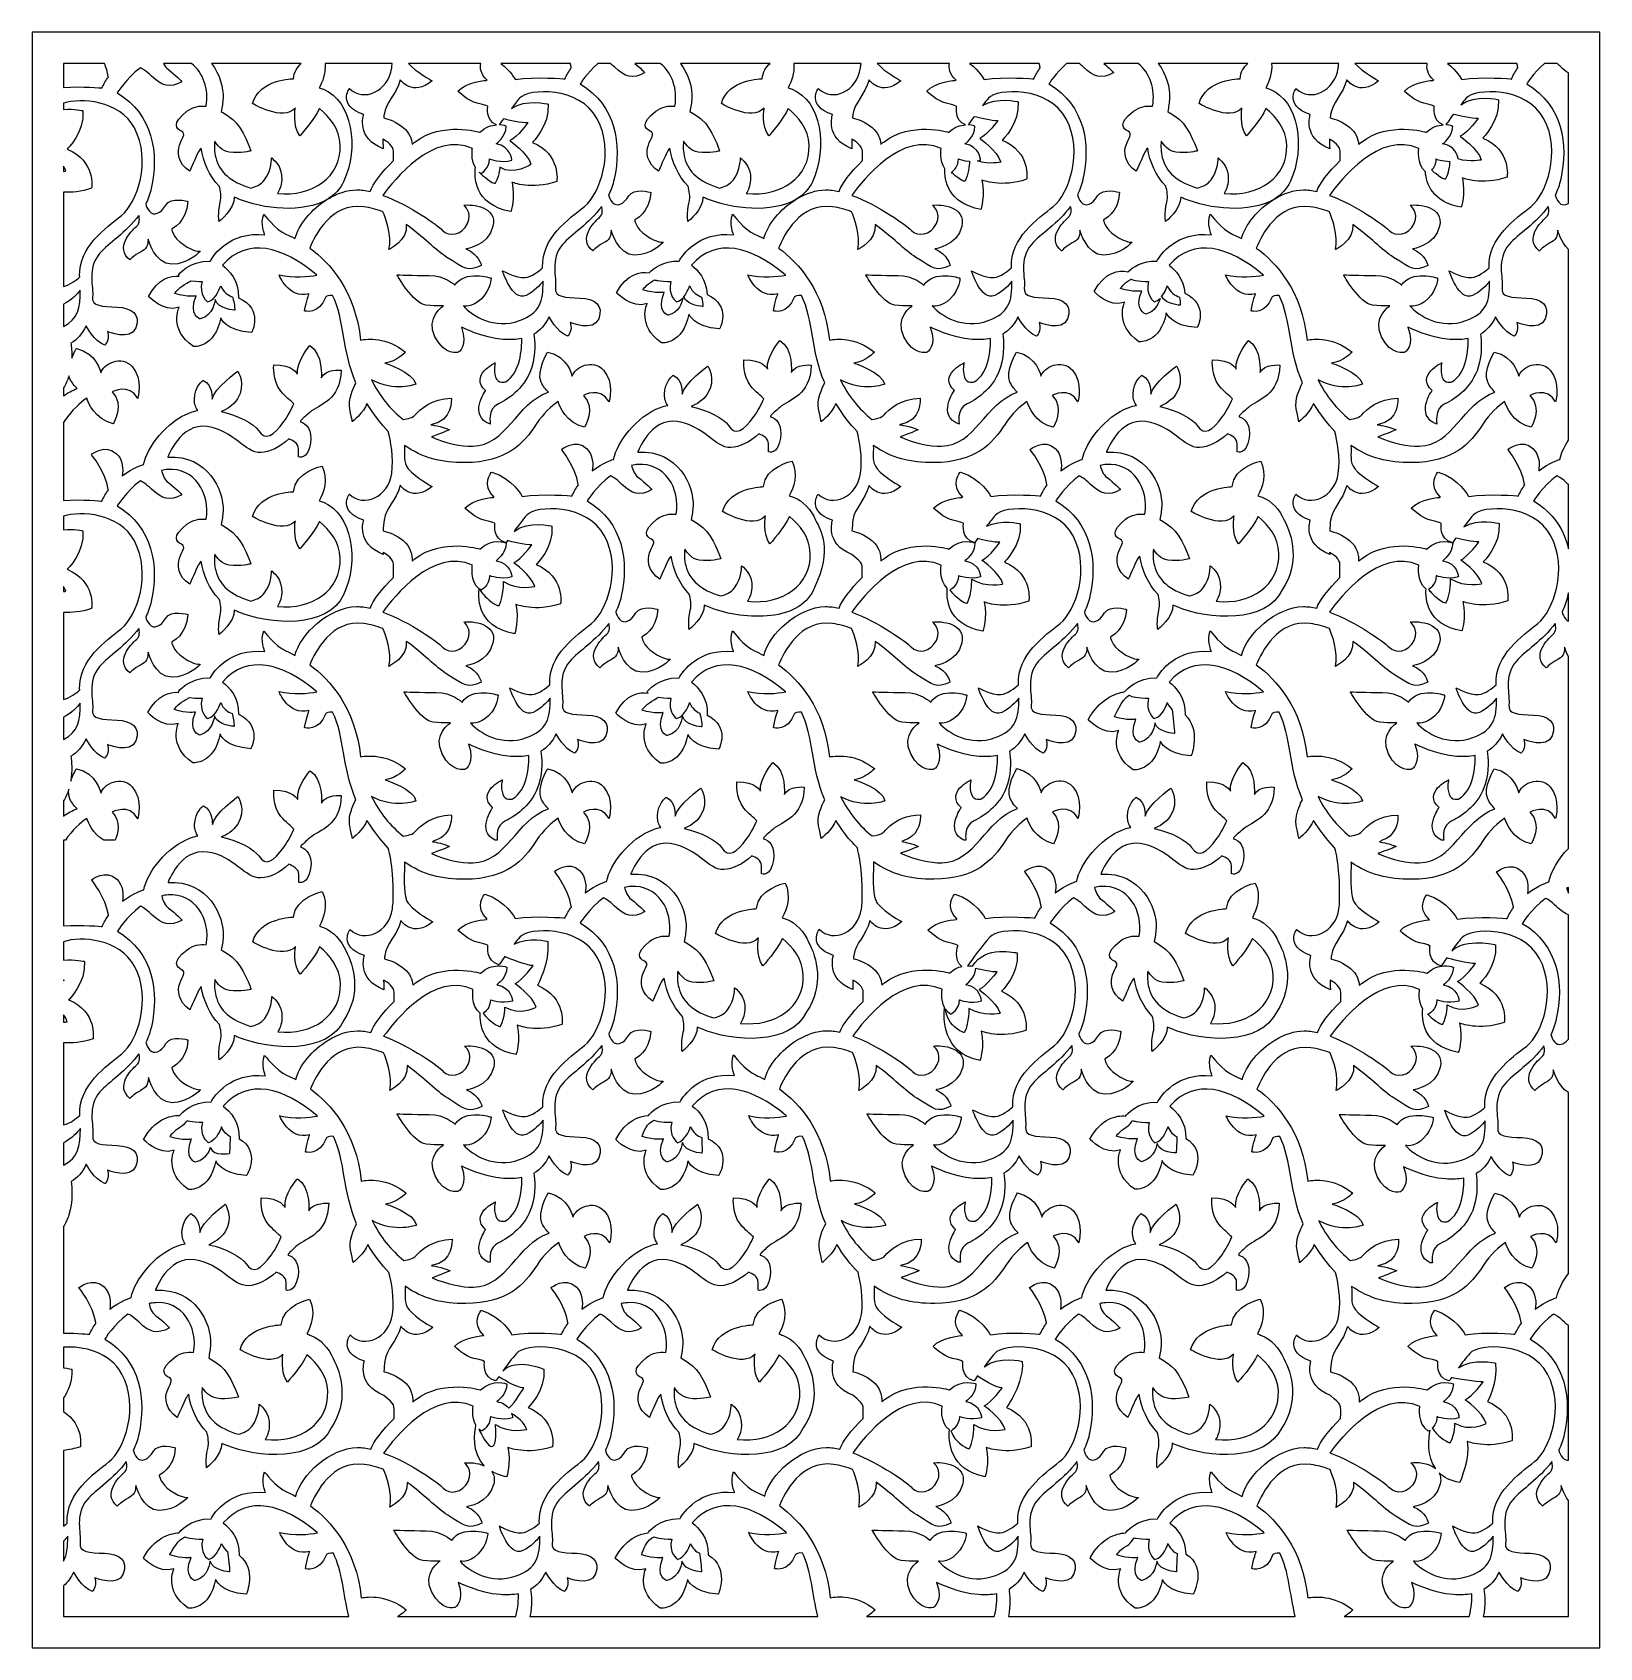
# Model space of a CAD drawing. Header units: centimetres. Extents: x -4.13 to 4.13, y -4.26 to 4.26.
import ezdxf

# ---------------------------------------------------------------- set-up
doc = ezdxf.new("R2010")
doc.units = ezdxf.units.CM
doc.header["$MEASUREMENT"] = 0
doc.layers.add('Layer 1', color=7, linetype='Continuous')

msp = doc.modelspace()

# ---------------------------------------------------------------- linework, layer by layer
at = {"layer": 'Layer 1', "color": 177}
for points, knots in [([(-4.13388, 4.26053), (-4.13388, 4.26053), (4.13389, 4.26053), (4.13389, 4.26053), (4.13389, 4.26053), (4.13389, 4.26053), (4.13389, -4.26054), (4.13389, -4.26054), (4.13389, -4.26054), (4.13389, -4.26054), (-4.13388, -4.26054), (-4.13388, -4.26054), (-4.13388, -4.26054), (-4.13388, -4.26054), (-4.13388, 4.26053), (-4.13388, 4.26053)], [0, 0, 0, 0, 0.2, 0.2, 0.2, 0.2, 0.4, 0.4, 0.4, 0.4, 0.6, 0.6, 0.6, 0.6, 1, 1, 1, 1]), ([(-3.96852, 4.09666), (-3.96852, 4.09666), (-3.75361, 4.09666), (-3.75361, 4.09666), (-3.75361, 4.09666), (-3.74433, 4.07467), (-3.73677, 4.05121), (-3.73323, 4.02788), (-3.73323, 4.02788), (-3.73305, 4.02676), (-3.73288, 4.02568), (-3.7327, 4.02463), (-3.7327, 4.02463), (-3.74537, 4.00726), (-3.75702, 3.98792), (-3.76692, 3.96636), (-3.76692, 3.96636), (-3.76692, 3.96636), (-3.87175, 3.97645), (-3.96852, 3.97003), (-3.96852, 3.97003), (-3.96852, 3.97003), (-3.96852, 4.09666), (-3.96852, 4.09666)], [0, 0, 0, 0, 0.1428571, 0.1428571, 0.1428571, 0.1428571, 0.2857143, 0.2857143, 0.2857143, 0.2857143, 0.4285714, 0.4285714, 0.4285714, 0.4285714, 0.5714286, 0.5714286, 0.5714286, 0.5714286, 0.7142857, 0.7142857, 0.7142857, 0.7142857, 1, 1, 1, 1]), ([(-3.44184, 4.09666), (-3.44184, 4.09666), (-3.29431, 4.09666), (-3.29431, 4.09666), (-3.29431, 4.09666), (-3.23243, 4.04854), (-3.20157, 3.95996), (-3.21743, 3.87013), (-3.21743, 3.87013), (-3.25147, 3.87469), (-3.28632, 3.86871), (-3.31813, 3.84403), (-3.31813, 3.84403), (-3.40078, 3.77988), (-3.37392, 3.75091), (-3.34706, 3.7385), (-3.34706, 3.7385), (-3.32019, 3.72608), (-3.34499, 3.70332), (-3.35739, 3.66607), (-3.35739, 3.66607), (-3.36978, 3.62883), (-3.36772, 3.57089), (-3.30366, 3.52743), (-3.30366, 3.52743), (-3.30366, 3.52743), (-3.28093, 3.57916), (-3.26234, 3.62055), (-3.26234, 3.62055), (-3.25744, 3.63145), (-3.25068, 3.64136), (-3.24337, 3.65003), (-3.24337, 3.65003), (-3.23223, 3.57609), (-3.20049, 3.50364), (-3.14813, 3.44959), (-3.14813, 3.44959), (-3.14079, 3.42515), (-3.13536, 3.39355), (-3.14249, 3.36396), (-3.14249, 3.36396), (-3.15696, 3.30395), (-3.14869, 3.26257), (-3.14869, 3.26257), (-3.14869, 3.26257), (-3.14869, 3.26257), (-3.06571, 3.32741), (-3.06934, 3.39152), (-3.06934, 3.39152), (-3.06323, 3.38846), (-3.05696, 3.38558), (-3.05054, 3.38291), (-3.05054, 3.38291), (-2.91672, 3.32746), (-2.70414, 3.30433), (-2.57675, 3.38025), (-2.57675, 3.38025), (-2.66173, 3.32852), (-2.73056, 3.24475), (-2.74833, 3.172), (-2.74833, 3.172), (-2.76789, 3.18259), (-2.78357, 3.1898), (-2.79341, 3.19423), (-2.79341, 3.19423), (-2.85477, 3.22188), (-2.91305, 3.30176), (-2.91305, 3.30176), (-2.91305, 3.30176), (-2.93299, 3.25107), (-2.90753, 3.1926), (-2.90753, 3.1926), (-2.90753, 3.1926), (-3.09452, 3.21081), (-3.17713, 3.08586), (-3.19502, 3.05401), (-3.19502, 3.05401), (-3.30802, 3.05672), (-3.36405, 2.97994), (-3.36405, 2.97994), (-3.36405, 2.97994), (-3.36405, 2.97994), (-3.36254, 2.97751), (-3.35895, 2.97402), (-3.35895, 2.97402), (-3.40602, 2.9782), (-3.46995, 2.96175), (-3.521, 2.86752), (-3.521, 2.86752), (-3.521, 2.86752), (-3.44299, 2.78013), (-3.35969, 2.81058), (-3.35969, 2.81058), (-3.35969, 2.81058), (-3.41522, 2.69405), (-3.28431, 2.60269), (-3.28431, 2.60269), (-3.28431, 2.60269), (-3.1706, 2.59209), (-3.14019, 2.75497), (-3.14019, 2.75497), (-3.14019, 2.75497), (-3.11506, 2.68479), (-2.97754, 2.67684), (-2.97754, 2.67684), (-2.97754, 2.67684), (-2.91097, 2.79874), (-3.0464, 2.86035), (-3.0464, 2.86035), (-3.04379, 2.9509), (-3.09543, 3.00534), (-3.13027, 3.03162), (-3.13027, 3.03162), (-2.9999, 3.18208), (-2.81418, 3.13126), (-2.63691, 2.98294), (-2.63691, 2.98294), (-2.63556, 2.98182), (-2.63428, 2.98068), (-2.63297, 2.97955), (-2.63297, 2.97955), (-2.67677, 2.97165), (-2.75614, 2.96273), (-2.83313, 2.98171), (-2.83313, 2.98171), (-2.83313, 2.98171), (-2.78377, 2.85282), (-2.67446, 2.88107), (-2.67446, 2.88107), (-2.67446, 2.88107), (-2.68856, 2.84399), (-2.69738, 2.79103), (-2.69738, 2.79103), (-2.69738, 2.79103), (-2.62333, 2.76631), (-2.58631, 2.86518), (-2.58631, 2.86518), (-2.58631, 2.86518), (-2.56929, 2.87654), (-2.54965, 2.87225), (-2.54965, 2.87225), (-2.48596, 2.74343), (-2.50068, 2.58348), (-2.42676, 2.41074), (-2.42676, 2.41074), (-2.44223, 2.38237), (-2.46969, 2.32283), (-2.45937, 2.27371), (-2.45937, 2.27371), (-2.44526, 2.20662), (-2.44526, 2.20662), (-2.44526, 2.20662), (-2.44526, 2.20662), (-2.44526, 2.20662), (-2.38536, 2.25462), (-2.36851, 2.30195), (-2.36851, 2.30195), (-2.33202, 2.24395), (-2.29478, 2.19545), (-2.25619, 2.15532), (-2.25619, 2.15532), (-2.24404, 2.10818), (-2.22604, 2.01808), (-2.23821, 1.93281), (-2.23821, 1.93281), (-2.25573, 1.80996), (-2.38592, 1.74979), (-2.46102, 1.825), (-2.46102, 1.825), (-2.46102, 1.825), (-2.52612, 1.73474), (-2.38592, 1.68711), (-2.38592, 1.68711), (-2.38592, 1.68711), (-2.42848, 1.56175), (-2.28327, 1.50659), (-2.28327, 1.50659), (-2.28327, 1.50659), (-2.28345, 1.51043), (-2.28366, 1.51709), (-2.28366, 1.51709), (-2.26172, 1.50488), (-2.22908, 1.4818), (-2.22908, 1.45249), (-2.22908, 1.45249), (-2.22908, 1.42267), (-2.22908, 1.39768), (-2.22908, 1.38461), (-2.22908, 1.38461), (-2.29145, 1.32293), (-2.33827, 1.26228), (-2.35151, 1.22255), (-2.35151, 1.22255), (-2.37639, 1.22827), (-2.40027, 1.23141), (-2.42229, 1.2311), (-2.42229, 1.2311), (-2.5668, 1.22907), (-2.72043, 1.08775), (-2.74833, 0.97358), (-2.74833, 0.97358), (-2.76789, 0.98416), (-2.78357, 0.99138), (-2.79341, 0.99581), (-2.79341, 0.99581), (-2.85477, 1.02346), (-2.91305, 1.10333), (-2.91305, 1.10333), (-2.91305, 1.10333), (-2.93299, 1.05264), (-2.90753, 0.99418), (-2.90753, 0.99418), (-2.90753, 0.99418), (-3.09452, 1.01238), (-3.17713, 0.88744), (-3.19502, 0.85558), (-3.19502, 0.85558), (-3.30802, 0.85829), (-3.36405, 0.78152), (-3.36405, 0.78152), (-3.36405, 0.78152), (-3.36405, 0.78152), (-3.36335, 0.78039), (-3.36178, 0.77858), (-3.36178, 0.77858), (-3.40892, 0.78302), (-3.47328, 0.76692), (-3.52462, 0.67215), (-3.52462, 0.67215), (-3.52462, 0.67215), (-3.44661, 0.58476), (-3.3633, 0.61521), (-3.3633, 0.61521), (-3.3633, 0.61521), (-3.41884, 0.49868), (-3.28793, 0.40732), (-3.28793, 0.40732), (-3.28793, 0.40732), (-3.17422, 0.39672), (-3.1438, 0.5596), (-3.1438, 0.5596), (-3.1438, 0.5596), (-3.11868, 0.48942), (-2.98116, 0.48147), (-2.98116, 0.48147), (-2.98116, 0.48147), (-2.91577, 0.60117), (-3.04636, 0.66329), (-3.04636, 0.66329), (-3.04431, 0.75303), (-3.09561, 0.80704), (-3.13027, 0.8332), (-3.13027, 0.8332), (-2.9999, 0.98366), (-2.81418, 0.93283), (-2.63691, 0.78452), (-2.63691, 0.78452), (-2.63556, 0.7834), (-2.63428, 0.78226), (-2.63297, 0.78112), (-2.63297, 0.78112), (-2.67677, 0.77323), (-2.75614, 0.76431), (-2.83313, 0.78329), (-2.83313, 0.78329), (-2.83313, 0.78329), (-2.78377, 0.6544), (-2.67446, 0.68265), (-2.67446, 0.68265), (-2.67446, 0.68265), (-2.68856, 0.64557), (-2.69738, 0.5926), (-2.69738, 0.5926), (-2.69738, 0.5926), (-2.62333, 0.56788), (-2.58631, 0.66676), (-2.58631, 0.66676), (-2.58631, 0.66676), (-2.56929, 0.67812), (-2.54965, 0.67382), (-2.54965, 0.67382), (-2.48598, 0.54504), (-2.50067, 0.38514), (-2.42682, 0.21244), (-2.42682, 0.21244), (-2.43502, 0.19735), (-2.44651, 0.17364), (-2.45397, 0.14741), (-2.45397, 0.14741), (-2.4607, 0.12396), (-2.46424, 0.09846), (-2.45937, 0.07528), (-2.45937, 0.07528), (-2.44526, 0.00819), (-2.44526, 0.00819), (-2.44526, 0.00819), (-2.44526, 0.00819), (-2.44526, 0.00819), (-2.38536, 0.05619), (-2.36851, 0.10353), (-2.36851, 0.10353), (-2.36039, 0.09063), (-2.35234, 0.07856), (-2.3443, 0.06731), (-2.3443, 0.06731), (-2.31552, 0.0252), (-2.28619, -0.01126), (-2.25605, -0.04261), (-2.25605, -0.04261), (-2.24789, -0.07427), (-2.23709, -0.12532), (-2.23457, -0.18126), (-2.23457, -0.18126), (-2.2321, -0.20557), (-2.23031, -0.23429), (-2.23086, -0.26424), (-2.23086, -0.26424), (-2.23116, -0.28059), (-2.23045, -0.30699), (-2.23076, -0.321), (-2.23076, -0.321), (-2.23076, -0.321), (-2.2307, -0.321), (-2.2307, -0.321), (-2.2307, -0.321), (-2.23122, -0.33516), (-2.23241, -0.3494), (-2.23443, -0.36351), (-2.23443, -0.36351), (-2.25195, -0.48636), (-2.38213, -0.54654), (-2.45724, -0.47132), (-2.45724, -0.47132), (-2.45724, -0.47132), (-2.52233, -0.56158), (-2.38213, -0.60921), (-2.38213, -0.60921), (-2.38213, -0.60921), (-2.42469, -0.73457), (-2.27949, -0.78973), (-2.27949, -0.78973), (-2.27949, -0.78973), (-2.28043, -0.76859), (-2.28068, -0.73913), (-2.28068, -0.73913), (-2.25877, -0.7511), (-2.22462, -0.77457), (-2.22462, -0.80454), (-2.22462, -0.80454), (-2.22462, -0.82281), (-2.22462, -0.83928), (-2.22462, -0.85229), (-2.22462, -0.85229), (-2.28733, -0.9142), (-2.33444, -0.97514), (-2.34772, -1.01501), (-2.34772, -1.01501), (-2.37261, -1.00929), (-2.39649, -1.00615), (-2.41851, -1.00646), (-2.41851, -1.00646), (-2.46968, -1.00718), (-2.522, -1.02537), (-2.56948, -1.05364), (-2.56948, -1.05364), (-2.56948, -1.05364), (-2.57297, -1.05574), (-2.57297, -1.05574), (-2.57297, -1.05574), (-2.65795, -1.10747), (-2.72677, -1.19123), (-2.74455, -1.26398), (-2.74455, -1.26398), (-2.76411, -1.2534), (-2.77979, -1.24619), (-2.78963, -1.24175), (-2.78963, -1.24175), (-2.85098, -1.2141), (-2.90927, -1.13423), (-2.90927, -1.13423), (-2.90927, -1.13423), (-2.92921, -1.18492), (-2.90375, -1.24339), (-2.90375, -1.24339), (-2.90375, -1.24339), (-3.09074, -1.22518), (-3.17335, -1.35013), (-3.19123, -1.38198), (-3.19123, -1.38198), (-3.29016, -1.37961), (-3.34542, -1.43815), (-3.35766, -1.45277), (-3.35766, -1.45277), (-3.40993, -1.45306), (-3.48945, -1.47358), (-3.54675, -1.57933), (-3.54675, -1.57933), (-3.54675, -1.57933), (-3.46873, -1.66673), (-3.38543, -1.63627), (-3.38543, -1.63627), (-3.38543, -1.63627), (-3.44097, -1.7528), (-3.31006, -1.84417), (-3.31006, -1.84417), (-3.31006, -1.84417), (-3.19634, -1.85477), (-3.16593, -1.69189), (-3.16593, -1.69189), (-3.16593, -1.69189), (-3.14081, -1.76207), (-3.00329, -1.77002), (-3.00329, -1.77002), (-3.00329, -1.77002), (-2.92675, -1.64166), (-3.04261, -1.57565), (-3.04261, -1.57565), (-3.04, -1.48509), (-3.09164, -1.43065), (-3.12649, -1.40436), (-3.12649, -1.40436), (-2.99612, -1.25391), (-2.81039, -1.30473), (-2.63312, -1.45304), (-2.63312, -1.45304), (-2.63178, -1.45417), (-2.6305, -1.45531), (-2.62918, -1.45644), (-2.62918, -1.45644), (-2.67299, -1.46433), (-2.75236, -1.47326), (-2.82935, -1.45428), (-2.82935, -1.45428), (-2.82935, -1.45428), (-2.77998, -1.58317), (-2.67067, -1.55492), (-2.67067, -1.55492), (-2.67067, -1.55492), (-2.68478, -1.59199), (-2.69359, -1.64496), (-2.69359, -1.64496), (-2.69359, -1.64496), (-2.61955, -1.66968), (-2.58252, -1.57081), (-2.58252, -1.57081), (-2.58252, -1.57081), (-2.56551, -1.55945), (-2.54586, -1.56374), (-2.54586, -1.56374), (-2.48218, -1.69256), (-2.4969, -1.8525), (-2.42298, -2.02525), (-2.42298, -2.02525), (-2.43844, -2.05362), (-2.46591, -2.11316), (-2.45558, -2.16228), (-2.45558, -2.16228), (-2.44148, -2.22937), (-2.44148, -2.22937), (-2.44148, -2.22937), (-2.44148, -2.22937), (-2.44148, -2.22937), (-2.38158, -2.18137), (-2.36472, -2.13403), (-2.36472, -2.13403), (-2.32824, -2.19203), (-2.29099, -2.24053), (-2.2524, -2.28067), (-2.2524, -2.28067), (-2.24026, -2.32781), (-2.22226, -2.41791), (-2.23443, -2.50318), (-2.23443, -2.50318), (-2.25195, -2.62603), (-2.38213, -2.6862), (-2.45724, -2.61099), (-2.45724, -2.61099), (-2.45724, -2.61099), (-2.52233, -2.70124), (-2.38213, -2.74888), (-2.38213, -2.74888), (-2.38213, -2.74888), (-2.42469, -2.87424), (-2.27949, -2.92939), (-2.27949, -2.92939), (-2.21736, -2.98459), (-2.22529, -2.96816), (-2.22529, -3.05138), (-2.22529, -3.05138), (-2.28767, -3.11305), (-2.33449, -3.1737), (-2.34772, -3.21343), (-2.34772, -3.21343), (-2.37261, -3.20771), (-2.39649, -3.20457), (-2.41851, -3.20488), (-2.41851, -3.20488), (-2.56301, -3.20692), (-2.71665, -3.34823), (-2.74455, -3.46241), (-2.74455, -3.46241), (-2.76411, -3.45182), (-2.77979, -3.44461), (-2.78963, -3.44018), (-2.78963, -3.44018), (-2.85098, -3.41253), (-2.90927, -3.33265), (-2.90927, -3.33265), (-2.90927, -3.33265), (-2.92921, -3.38334), (-2.90375, -3.44181), (-2.90375, -3.44181), (-2.90375, -3.44181), (-3.09074, -3.4236), (-3.17335, -3.54855), (-3.19123, -3.5804), (-3.19123, -3.5804), (-3.30392, -3.5777), (-3.35994, -3.65403), (-3.36026, -3.65446), (-3.36026, -3.65446), (-3.4129, -3.65811), (-3.49146, -3.68311), (-3.54797, -3.78739), (-3.54797, -3.78739), (-3.54797, -3.78739), (-3.46995, -3.87479), (-3.38665, -3.84433), (-3.38665, -3.84433), (-3.38665, -3.84433), (-3.44219, -3.96086), (-3.31128, -4.05223), (-3.31128, -4.05223), (-3.31128, -4.05223), (-3.19756, -4.06282), (-3.16715, -3.89995), (-3.16715, -3.89995), (-3.16715, -3.89995), (-3.14203, -3.97013), (-3.00451, -3.97807), (-3.00451, -3.97807), (-3.00451, -3.97807), (-2.94896, -3.84647), (-3.04258, -3.77302), (-3.04258, -3.77302), (-3.0404, -3.68309), (-3.09178, -3.62897), (-3.12649, -3.60279), (-3.12649, -3.60279), (-2.99612, -3.45233), (-2.81039, -3.50315), (-2.63312, -3.65147), (-2.63312, -3.65147), (-2.63178, -3.65259), (-2.6305, -3.65373), (-2.62918, -3.65486), (-2.62918, -3.65486), (-2.67299, -3.66276), (-2.75236, -3.67168), (-2.82935, -3.6527), (-2.82935, -3.6527), (-2.82935, -3.6527), (-2.77998, -3.78159), (-2.67067, -3.75334), (-2.67067, -3.75334), (-2.67067, -3.75334), (-2.68478, -3.79042), (-2.69359, -3.84339), (-2.69359, -3.84339), (-2.69359, -3.84339), (-2.61955, -3.8681), (-2.58252, -3.76923), (-2.58252, -3.76923), (-2.58252, -3.76923), (-2.56551, -3.75787), (-2.54586, -3.76216), (-2.54586, -3.76216), (-2.49812, -3.85874), (-2.49443, -3.97282), (-2.46443, -4.09667), (-2.46443, -4.09667), (-2.46443, -4.09667), (-3.96852, -4.09667), (-3.96852, -4.09667), (-3.96852, -4.09667), (-3.96852, -4.09667), (-3.96852, -3.9335), (-3.96852, -3.9335), (-3.96852, -3.9335), (-3.94781, -3.91566), (-3.93011, -3.89203), (-3.91579, -3.86132), (-3.91579, -3.86132), (-3.91579, -3.86132), (-3.875, -3.94301), (-3.81722, -3.96344), (-3.81722, -3.96344), (-3.81722, -3.96344), (-3.79002, -3.93961), (-3.80362, -3.89195), (-3.80362, -3.89195), (-3.80362, -3.89195), (-3.68125, -3.94301), (-3.65406, -3.87153), (-3.65406, -3.87153), (-3.62686, -3.80005), (-3.67445, -3.766), (-3.75263, -3.7626), (-3.75263, -3.7626), (-3.83081, -3.7592), (-3.8886, -3.7592), (-3.8818, -3.70814), (-3.8818, -3.70814), (-3.875, -3.65707), (-3.91239, -3.55836), (-3.84441, -3.48006), (-3.84441, -3.48006), (-3.79719, -3.42569), (-3.70408, -3.36965), (-3.63793, -3.27892), (-3.63793, -3.27892), (-3.63435, -3.29304), (-3.62971, -3.32027), (-3.65037, -3.338), (-3.65037, -3.338), (-3.67929, -3.36284), (-3.76401, -3.44974), (-3.68549, -3.51389), (-3.68549, -3.51389), (-3.68549, -3.51389), (-3.67103, -3.49734), (-3.64004, -3.47871), (-3.64004, -3.47871), (-3.60904, -3.46009), (-3.58838, -3.45388), (-3.58838, -3.40422), (-3.58838, -3.40422), (-3.58838, -3.40422), (-3.55325, -3.53665), (-3.4644, -3.53665), (-3.4644, -3.53665), (-3.37555, -3.53665), (-3.31356, -3.46837), (-3.31356, -3.46837), (-3.31356, -3.46837), (-3.31356, -3.46837), (-3.34456, -3.47251), (-3.40241, -3.43319), (-3.40241, -3.43319), (-3.46027, -3.39387), (-3.4644, -3.35042), (-3.4644, -3.35042), (-3.4644, -3.35042), (-3.4644, -3.35042), (-3.38381, -3.31524), (-3.37968, -3.20557), (-3.37968, -3.20557), (-3.37968, -3.20557), (-3.46853, -3.17867), (-3.49539, -3.22419), (-3.49539, -3.22419), (-3.52226, -3.26972), (-3.55945, -3.2842), (-3.58218, -3.2573), (-3.58218, -3.2573), (-3.59275, -3.24479), (-3.59841, -3.23049), (-3.60144, -3.21877), (-3.60144, -3.21877), (-3.58914, -3.19371), (-3.57916, -3.16636), (-3.57248, -3.13625), (-3.57248, -3.13625), (-3.53169, -2.95244), (-3.5614, -2.74648), (-3.75181, -2.6326), (-3.75181, -2.6326), (-3.75181, -2.6326), (-3.70457, -2.55695), (-3.62924, -2.50046), (-3.62924, -2.50046), (-3.61871, -2.5049), (-3.60066, -2.51616), (-3.57102, -2.5438), (-3.57102, -2.5438), (-3.51355, -2.59738), (-3.4759, -2.60929), (-3.41051, -2.57357), (-3.41051, -2.57357), (-3.41051, -2.57357), (-3.4442, -2.53785), (-3.48185, -2.51006), (-3.48185, -2.51006), (-3.50344, -2.49413), (-3.5133, -2.46647), (-3.51779, -2.44575), (-3.51779, -2.44575), (-3.50704, -2.44325), (-3.49604, -2.44147), (-3.48482, -2.4406), (-3.48482, -2.4406), (-3.34499, -2.42983), (-3.2587, -2.56523), (-3.28312, -2.70354), (-3.28312, -2.70354), (-3.31715, -2.69898), (-3.35201, -2.70496), (-3.38381, -2.72964), (-3.38381, -2.72964), (-3.46647, -2.79379), (-3.4396, -2.82276), (-3.41274, -2.83517), (-3.41274, -2.83517), (-3.38588, -2.84759), (-3.41068, -2.87035), (-3.42307, -2.9076), (-3.42307, -2.9076), (-3.43547, -2.94484), (-3.43341, -3.00278), (-3.36935, -3.04624), (-3.36935, -3.04624), (-3.36935, -3.04624), (-3.34662, -2.99451), (-3.32803, -2.95312), (-3.32803, -2.95312), (-3.32312, -2.94222), (-3.31637, -2.93231), (-3.30906, -2.92364), (-3.30906, -2.92364), (-3.29792, -2.99758), (-3.26617, -3.07003), (-3.21381, -3.12408), (-3.21381, -3.12408), (-3.20648, -3.14852), (-3.20105, -3.18012), (-3.20818, -3.20971), (-3.20818, -3.20971), (-3.22264, -3.26972), (-3.21438, -3.3111), (-3.21438, -3.3111), (-3.21438, -3.3111), (-3.21438, -3.3111), (-3.1314, -3.24626), (-3.13502, -3.18215), (-3.13502, -3.18215), (-3.12892, -3.18521), (-3.12265, -3.18809), (-3.11623, -3.19075), (-3.11623, -3.19075), (-2.94382, -3.2622), (-2.64063, -3.28006), (-2.5574, -3.10145), (-2.5574, -3.10145), (-2.46452, -2.96302), (-2.50328, -2.81475), (-2.5472, -2.73447), (-2.5472, -2.73447), (-2.5722, -2.67824), (-2.61138, -2.63408), (-2.66441, -2.61326), (-2.66441, -2.61326), (-2.67194, -2.6103), (-2.67905, -2.60774), (-2.68577, -2.6055), (-2.68577, -2.6055), (-2.66384, -2.56501), (-2.63673, -2.49074), (-2.67135, -2.42274), (-2.67135, -2.42274), (-2.67135, -2.42274), (-2.81402, -2.45251), (-2.82195, -2.55769), (-2.82195, -2.55769), (-2.82195, -2.55769), (-3.00228, -2.55968), (-3.03795, -2.68867), (-3.03795, -2.68867), (-3.03795, -2.68867), (-2.87744, -2.78591), (-2.81204, -2.71248), (-2.81204, -2.71248), (-2.81204, -2.71248), (-2.8279, -2.80973), (-2.78826, -2.85934), (-2.78826, -2.85934), (-2.78826, -2.85934), (-2.70822, -2.77066), (-2.6855, -2.71503), (-2.6855, -2.71503), (-2.63165, -2.7589), (-2.57814, -2.82343), (-2.57523, -2.90796), (-2.57523, -2.90796), (-2.56943, -3.07641), (-2.72211, -3.1825), (-2.90624, -3.16267), (-2.90624, -3.16267), (-2.89614, -3.14762), (-2.88646, -3.12494), (-2.88377, -3.09176), (-2.88377, -3.09176), (-2.87757, -3.0152), (-2.9375, -2.97588), (-2.9375, -2.97588), (-2.9375, -2.97588), (-2.9375, -2.97588), (-2.93543, -3.04003), (-2.97469, -3.09176), (-2.97469, -3.09176), (-2.99379, -3.11693), (-3.02268, -3.12886), (-3.04707, -3.1345), (-3.04707, -3.1345), (-3.1542, -3.10237), (-3.2122, -3.05116), (-3.23216, -2.97345), (-3.23216, -2.97345), (-3.23961, -2.94443), (-3.24038, -2.91587), (-3.23747, -2.88739), (-3.23747, -2.88739), (-3.22569, -2.90689), (-3.20053, -2.93914), (-3.16065, -2.94484), (-3.16065, -2.94484), (-3.1028, -2.95312), (-3.04701, -2.93863), (-3.04701, -2.93863), (-3.04701, -2.93863), (-3.04701, -2.93863), (-3.08627, -2.81862), (-3.14206, -2.77309), (-3.14206, -2.77309), (-3.15887, -2.75938), (-3.18, -2.74416), (-3.20358, -2.73135), (-3.20358, -2.73135), (-3.19865, -2.70831), (-3.19481, -2.68488), (-3.19351, -2.66089), (-3.19351, -2.66089), (-3.18757, -2.55075), (-3.27377, -2.36321), (-3.48482, -2.37511), (-3.48482, -2.37511), (-3.48482, -2.37511), (-3.41943, -2.19353), (-3.27675, -2.21437), (-3.27675, -2.21437), (-3.13406, -2.23521), (-3.08056, -2.35428), (-2.99436, -2.3513), (-2.99436, -2.3513), (-2.95005, -2.34977), (-2.89242, -2.3223), (-2.84724, -2.27938), (-2.84724, -2.27938), (-2.82763, -2.28655), (-2.79521, -2.30281), (-2.79521, -2.33206), (-2.79521, -2.33206), (-2.79521, -2.37401), (-2.79521, -2.37401), (-2.79521, -2.37401), (-2.79521, -2.37401), (-2.79521, -2.37401), (-2.74761, -2.39308), (-2.73237, -2.30155), (-2.73237, -2.30155), (-2.72117, -2.23419), (-2.75534, -2.19473), (-2.78555, -2.18922), (-2.78555, -2.18922), (-2.78476, -2.18709), (-2.78401, -2.18495), (-2.7833, -2.18279), (-2.7833, -2.18279), (-2.7746, -2.17369), (-2.76003, -2.15968), (-2.73618, -2.13947), (-2.73618, -2.13947), (-2.68668, -2.09752), (-2.57434, -2.07845), (-2.57053, -1.91637), (-2.57053, -1.91637), (-2.57053, -1.91637), (-2.6524, -1.90875), (-2.67525, -1.95642), (-2.67525, -1.95642), (-2.67525, -1.95642), (-2.66434, -1.82997), (-2.73566, -1.78668), (-2.73566, -1.78668), (-2.73566, -1.78668), (-2.80916, -1.8711), (-2.80051, -1.93821), (-2.80051, -1.93821), (-2.80051, -1.93821), (-2.82429, -1.88626), (-2.92588, -1.88842), (-2.92588, -1.88842), (-2.92588, -1.88842), (-2.93452, -1.97284), (-2.88913, -2.02696), (-2.88913, -2.02696), (-2.8626, -2.05859), (-2.83681, -2.07618), (-2.82082, -2.09397), (-2.82082, -2.09397), (-2.83386, -2.12447), (-2.85102, -2.15817), (-2.87248, -2.18758), (-2.87248, -2.18758), (-2.92896, -2.26497), (-2.9676, -2.29176), (-3.00625, -2.23521), (-3.00625, -2.23521), (-3.03017, -2.20019), (-3.11335, -2.15378), (-3.20357, -2.1348), (-3.20357, -2.1348), (-3.17604, -2.12444), (-3.14173, -2.10467), (-3.11726, -2.06715), (-3.11726, -2.06715), (-3.06976, -1.99431), (-3.11578, -1.92146), (-3.11578, -1.92146), (-3.11578, -1.92146), (-3.11578, -1.92146), (-3.24048, -2.01215), (-3.25087, -2.07012), (-3.25087, -2.07012), (-3.25087, -2.07012), (-3.24641, -1.99431), (-3.29837, -1.97052), (-3.29837, -1.97052), (-3.29837, -1.97052), (-3.34291, -2.00174), (-3.34439, -2.07012), (-3.34439, -2.07012), (-3.34497, -2.09692), (-3.33691, -2.11619), (-3.32686, -2.12971), (-3.32686, -2.12971), (-3.34037, -2.13195), (-3.35346, -2.13531), (-3.36592, -2.13995), (-3.36592, -2.13995), (-3.49374, -2.18758), (-3.5948, -2.32451), (-3.61264, -2.41381), (-3.61264, -2.41381), (-3.61264, -2.41381), (-3.6668, -2.42978), (-3.72496, -2.47439), (-3.72496, -2.47439), (-3.71987, -2.441), (-3.7201, -2.3913), (-3.75532, -2.35725), (-3.75532, -2.35725), (-3.81279, -2.30169), (-3.88809, -2.36122), (-3.88809, -2.36122), (-3.88809, -2.36122), (-3.88809, -2.36122), (-3.81279, -2.4545), (-3.79891, -2.54578), (-3.79891, -2.54578), (-3.79874, -2.54691), (-3.79857, -2.54798), (-3.79839, -2.54904), (-3.79839, -2.54904), (-3.81106, -2.56641), (-3.8227, -2.58575), (-3.8326, -2.6073), (-3.8326, -2.6073), (-3.8326, -2.6073), (-3.89533, -2.60127), (-3.96852, -2.6015), (-3.96852, -2.6015), (-3.96852, -2.6015), (-3.96852, -2.03896), (-3.96852, -2.03896), (-3.96852, -2.03896), (-3.95714, -2.02011), (-3.94754, -1.99943), (-3.9406, -1.97692), (-3.9406, -1.97692), (-3.91834, -1.9048), (-3.9242, -1.83548), (-3.92932, -1.80189), (-3.92932, -1.80189), (-3.89648, -1.78313), (-3.86938, -1.75383), (-3.84908, -1.71028), (-3.84908, -1.71028), (-3.84908, -1.71028), (-3.80829, -1.79197), (-3.75051, -1.8124), (-3.75051, -1.8124), (-3.75051, -1.8124), (-3.72332, -1.78857), (-3.73691, -1.74091), (-3.73691, -1.74091), (-3.73691, -1.74091), (-3.61454, -1.79197), (-3.58735, -1.72049), (-3.58735, -1.72049), (-3.56016, -1.649), (-3.60774, -1.61496), (-3.68592, -1.61156), (-3.68592, -1.61156), (-3.76411, -1.60815), (-3.82189, -1.60815), (-3.81509, -1.55709), (-3.81509, -1.55709), (-3.80829, -1.50603), (-3.84569, -1.40732), (-3.7777, -1.32902), (-3.7777, -1.32902), (-3.73049, -1.27465), (-3.63738, -1.21861), (-3.57122, -1.12788), (-3.57122, -1.12788), (-3.56764, -1.142), (-3.563, -1.16923), (-3.58366, -1.18696), (-3.58366, -1.18696), (-3.61259, -1.21179), (-3.69731, -1.2987), (-3.61879, -1.36285), (-3.61879, -1.36285), (-3.61879, -1.36285), (-3.60432, -1.3463), (-3.57333, -1.32767), (-3.57333, -1.32767), (-3.54233, -1.30905), (-3.52167, -1.30284), (-3.52167, -1.25318), (-3.52167, -1.25318), (-3.52167, -1.25318), (-3.48654, -1.38561), (-3.39769, -1.38561), (-3.39769, -1.38561), (-3.30884, -1.38561), (-3.24685, -1.31733), (-3.24685, -1.31733), (-3.24685, -1.31733), (-3.24685, -1.31733), (-3.27785, -1.32147), (-3.33571, -1.28215), (-3.33571, -1.28215), (-3.39356, -1.24283), (-3.39769, -1.19938), (-3.39769, -1.19938), (-3.39769, -1.19938), (-3.39769, -1.19938), (-3.31711, -1.1642), (-3.31298, -1.05453), (-3.31298, -1.05453), (-3.31298, -1.05453), (-3.40183, -1.02763), (-3.42869, -1.07315), (-3.42869, -1.07315), (-3.45555, -1.11868), (-3.49274, -1.13316), (-3.51547, -1.10626), (-3.51547, -1.10626), (-3.52604, -1.09375), (-3.5317, -1.07945), (-3.53473, -1.06773), (-3.53473, -1.06773), (-3.52243, -1.04267), (-3.51245, -1.01532), (-3.50577, -0.98521), (-3.50577, -0.98521), (-3.46498, -0.80139), (-3.49469, -0.59544), (-3.6851, -0.48156), (-3.6851, -0.48156), (-3.6851, -0.48156), (-3.63786, -0.40591), (-3.56253, -0.34942), (-3.56253, -0.34942), (-3.552, -0.35386), (-3.53395, -0.36512), (-3.50432, -0.39276), (-3.50432, -0.39276), (-3.44685, -0.44634), (-3.4092, -0.45825), (-3.3438, -0.42253), (-3.3438, -0.42253), (-3.3438, -0.42253), (-3.37749, -0.3868), (-3.41514, -0.35902), (-3.41514, -0.35902), (-3.43673, -0.34309), (-3.4466, -0.31543), (-3.45108, -0.29471), (-3.45108, -0.29471), (-3.44034, -0.29221), (-3.42933, -0.29043), (-3.41811, -0.28956), (-3.41811, -0.28956), (-3.27829, -0.27879), (-3.19199, -0.41419), (-3.21641, -0.5525), (-3.21641, -0.5525), (-3.25045, -0.54794), (-3.2853, -0.55391), (-3.31711, -0.5786), (-3.31711, -0.5786), (-3.39976, -0.64274), (-3.3729, -0.67171), (-3.34604, -0.68413), (-3.34604, -0.68413), (-3.31917, -0.69655), (-3.34397, -0.71931), (-3.35637, -0.75655), (-3.35637, -0.75655), (-3.36877, -0.7938), (-3.3667, -0.85174), (-3.30264, -0.8952), (-3.30264, -0.8952), (-3.30264, -0.8952), (-3.27992, -0.84346), (-3.26132, -0.80208), (-3.26132, -0.80208), (-3.25642, -0.79117), (-3.24966, -0.78127), (-3.24236, -0.7726), (-3.24236, -0.7726), (-3.23121, -0.84654), (-3.19947, -0.91899), (-3.14711, -0.97304), (-3.14711, -0.97304), (-3.13977, -0.99748), (-3.13434, -1.02908), (-3.14147, -1.05867), (-3.14147, -1.05867), (-3.15594, -1.11868), (-3.14767, -1.16006), (-3.14767, -1.16006), (-3.14767, -1.16006), (-3.14767, -1.16006), (-3.06469, -1.09522), (-3.06832, -1.0311), (-3.06832, -1.0311), (-3.06221, -1.03417), (-3.05594, -1.03705), (-3.04952, -1.03971), (-3.04952, -1.03971), (-2.87712, -1.11116), (-2.57392, -1.12902), (-2.49069, -0.95041), (-2.49069, -0.95041), (-2.39781, -0.81198), (-2.43657, -0.6637), (-2.48049, -0.58343), (-2.48049, -0.58343), (-2.5055, -0.5272), (-2.54468, -0.48304), (-2.5977, -0.46222), (-2.5977, -0.46222), (-2.60524, -0.45926), (-2.61234, -0.4567), (-2.61906, -0.45446), (-2.61906, -0.45446), (-2.59713, -0.41397), (-2.57003, -0.33969), (-2.60464, -0.2717), (-2.60464, -0.2717), (-2.60464, -0.2717), (-2.74732, -0.30147), (-2.75525, -0.40665), (-2.75525, -0.40665), (-2.75525, -0.40665), (-2.93558, -0.40863), (-2.97125, -0.53763), (-2.97125, -0.53763), (-2.97125, -0.53763), (-2.81073, -0.63487), (-2.74534, -0.56144), (-2.74534, -0.56144), (-2.74534, -0.56144), (-2.76119, -0.65868), (-2.72156, -0.7083), (-2.72156, -0.7083), (-2.72156, -0.7083), (-2.64152, -0.61962), (-2.61879, -0.56399), (-2.61879, -0.56399), (-2.56494, -0.60786), (-2.51144, -0.67239), (-2.50853, -0.75692), (-2.50853, -0.75692), (-2.50273, -0.92537), (-2.6554, -1.03146), (-2.83953, -1.01163), (-2.83953, -1.01163), (-2.82943, -0.99658), (-2.81975, -0.9739), (-2.81706, -0.94072), (-2.81706, -0.94072), (-2.81087, -0.86416), (-2.87079, -0.82484), (-2.87079, -0.82484), (-2.87079, -0.82484), (-2.87079, -0.82484), (-2.86872, -0.88899), (-2.90798, -0.94072), (-2.90798, -0.94072), (-2.92708, -0.96589), (-2.95597, -0.97782), (-2.98036, -0.98345), (-2.98036, -0.98345), (-3.08749, -0.95133), (-3.1455, -0.90012), (-3.16545, -0.82241), (-3.16545, -0.82241), (-3.1729, -0.79339), (-3.17367, -0.76483), (-3.17077, -0.73635), (-3.17077, -0.73635), (-3.15899, -0.75585), (-3.13383, -0.7881), (-3.09395, -0.7938), (-3.09395, -0.7938), (-3.03609, -0.80208), (-2.9803, -0.78759), (-2.9803, -0.78759), (-2.9803, -0.78759), (-2.9803, -0.78759), (-3.01956, -0.66758), (-3.07535, -0.62205), (-3.07535, -0.62205), (-3.09216, -0.60834), (-3.1133, -0.59312), (-3.13687, -0.58031), (-3.13687, -0.58031), (-3.13194, -0.55727), (-3.1281, -0.53384), (-3.12681, -0.50985), (-3.12681, -0.50985), (-3.12086, -0.3997), (-3.20707, -0.21217), (-3.41811, -0.22407), (-3.41811, -0.22407), (-3.41811, -0.22407), (-3.35272, -0.04249), (-3.21004, -0.06333), (-3.21004, -0.06333), (-3.06736, -0.08417), (-3.01385, -0.20324), (-2.92765, -0.20026), (-2.92765, -0.20026), (-2.88335, -0.19873), (-2.82571, -0.17125), (-2.78054, -0.12834), (-2.78054, -0.12834), (-2.76092, -0.1355), (-2.7285, -0.15177), (-2.7285, -0.18102), (-2.7285, -0.18102), (-2.7285, -0.22297), (-2.7285, -0.22297), (-2.7285, -0.22297), (-2.7285, -0.22297), (-2.7285, -0.22297), (-2.6809, -0.24204), (-2.66567, -0.15051), (-2.66567, -0.15051), (-2.65446, -0.08315), (-2.68864, -0.04369), (-2.71885, -0.03818), (-2.71885, -0.03818), (-2.71805, -0.03605), (-2.71731, -0.03391), (-2.71659, -0.03175), (-2.71659, -0.03175), (-2.70789, -0.02265), (-2.69332, -0.00864), (-2.66948, 0.01157), (-2.66948, 0.01157), (-2.61997, 0.05352), (-2.50763, 0.07259), (-2.50382, 0.23467), (-2.50382, 0.23467), (-2.50382, 0.23467), (-2.5857, 0.2423), (-2.60855, 0.19462), (-2.60855, 0.19462), (-2.60855, 0.19462), (-2.59763, 0.32107), (-2.66896, 0.36436), (-2.66896, 0.36436), (-2.66896, 0.36436), (-2.74245, 0.27994), (-2.7338, 0.21284), (-2.7338, 0.21284), (-2.7338, 0.21284), (-2.75758, 0.26479), (-2.85917, 0.26262), (-2.85917, 0.26262), (-2.85917, 0.26262), (-2.86782, 0.1782), (-2.82242, 0.12409), (-2.82242, 0.12409), (-2.79589, 0.09245), (-2.77011, 0.07486), (-2.75412, 0.05707), (-2.75412, 0.05707), (-2.76716, 0.02657), (-2.78432, -0.00713), (-2.80578, -0.03654), (-2.80578, -0.03654), (-2.86226, -0.11393), (-2.9009, -0.14072), (-2.93954, -0.08417), (-2.93954, -0.08417), (-2.96346, -0.04915), (-3.04664, -0.00274), (-3.13686, 0.01624), (-3.13686, 0.01624), (-3.10934, 0.0266), (-3.07502, 0.04638), (-3.05056, 0.08389), (-3.05056, 0.08389), (-3.00305, 0.15674), (-3.04907, 0.22958), (-3.04907, 0.22958), (-3.04907, 0.22958), (-3.04907, 0.22958), (-3.17377, 0.1389), (-3.18416, 0.08092), (-3.18416, 0.08092), (-3.18416, 0.08092), (-3.17971, 0.15674), (-3.23166, 0.18052), (-3.23166, 0.18052), (-3.23166, 0.18052), (-3.2762, 0.1493), (-3.27768, 0.08092), (-3.27768, 0.08092), (-3.27826, 0.05412), (-3.2702, 0.03485), (-3.26016, 0.02134), (-3.26016, 0.02134), (-3.27366, 0.01909), (-3.28675, 0.01574), (-3.29921, 0.01109), (-3.29921, 0.01109), (-3.42703, -0.03654), (-3.5281, -0.17347), (-3.54593, -0.26277), (-3.54593, -0.26277), (-3.54593, -0.26277), (-3.60009, -0.27874), (-3.65826, -0.32335), (-3.65826, -0.32335), (-3.65316, -0.28996), (-3.6534, -0.24026), (-3.68861, -0.20621), (-3.68861, -0.20621), (-3.74608, -0.15065), (-3.82138, -0.21018), (-3.82138, -0.21018), (-3.82138, -0.21018), (-3.82138, -0.21018), (-3.74608, -0.30346), (-3.73221, -0.39474), (-3.73221, -0.39474), (-3.73204, -0.39587), (-3.73186, -0.39694), (-3.73168, -0.398), (-3.73168, -0.398), (-3.74436, -0.41536), (-3.756, -0.43471), (-3.7659, -0.45626), (-3.7659, -0.45626), (-3.7659, -0.45626), (-3.87147, -0.4461), (-3.96852, -0.45266), (-3.96852, -0.45266), (-3.96852, -0.45266), (-3.96852, -0.00133), (-3.96852, -0.00133), (-3.96852, -0.00133), (-3.96852, -0.00133), (-3.95942, -0.00133), (-3.95942, -0.00133), (-3.95942, -0.00133), (-3.92367, 0.05312), (-3.88011, 0.09065), (-3.84644, 0.11416), (-3.84644, 0.11416), (-3.84032, 0.0951), (-3.81665, 0.03378), (-3.75676, -0.00133), (-3.75676, -0.00133), (-3.75676, -0.00133), (-3.69718, -0.00133), (-3.69718, -0.00133), (-3.69718, -0.00133), (-3.68276, 0.03142), (-3.66309, 0.09813), (-3.71296, 0.14668), (-3.71296, 0.14668), (-3.71296, 0.14668), (-3.62157, 0.19626), (-3.57777, 0.11236), (-3.57777, 0.11236), (-3.57777, 0.11236), (-3.54921, 0.21533), (-3.60633, 0.28016), (-3.60633, 0.28016), (-3.66346, 0.345), (-3.76056, 0.29351), (-3.77199, 0.24775), (-3.77199, 0.24775), (-3.77199, 0.24775), (-3.79484, 0.35453), (-3.90147, 0.37551), (-3.90147, 0.37551), (-3.90147, 0.37551), (-3.91923, 0.34604), (-3.93137, 0.30992), (-3.93137, 0.30992), (-3.92167, 0.36561), (-3.92625, 0.41529), (-3.93034, 0.44214), (-3.93034, 0.44214), (-3.8975, 0.46091), (-3.8704, 0.4902), (-3.8501, 0.53376), (-3.8501, 0.53376), (-3.8501, 0.53376), (-3.80931, 0.45206), (-3.75153, 0.43163), (-3.75153, 0.43163), (-3.75153, 0.43163), (-3.72433, 0.45546), (-3.73793, 0.50312), (-3.73793, 0.50312), (-3.73793, 0.50312), (-3.61556, 0.45206), (-3.58837, 0.52354), (-3.58837, 0.52354), (-3.56117, 0.59503), (-3.60876, 0.62907), (-3.68694, 0.63247), (-3.68694, 0.63247), (-3.76512, 0.63588), (-3.82291, 0.63588), (-3.81611, 0.68694), (-3.81611, 0.68694), (-3.80931, 0.738), (-3.8467, 0.83672), (-3.77872, 0.91501), (-3.77872, 0.91501), (-3.73151, 0.96939), (-3.6384, 1.02542), (-3.57224, 1.11615), (-3.57224, 1.11615), (-3.56866, 1.10203), (-3.56402, 1.0748), (-3.58468, 1.05707), (-3.58468, 1.05707), (-3.61361, 1.03224), (-3.69833, 0.94533), (-3.61981, 0.88118), (-3.61981, 0.88118), (-3.61981, 0.88118), (-3.60534, 0.89773), (-3.57435, 0.91636), (-3.57435, 0.91636), (-3.54335, 0.93498), (-3.52269, 0.94119), (-3.52269, 0.99085), (-3.52269, 0.99085), (-3.52269, 0.99085), (-3.48756, 0.85842), (-3.39871, 0.85842), (-3.39871, 0.85842), (-3.30986, 0.85842), (-3.24787, 0.9267), (-3.24787, 0.9267), (-3.24787, 0.9267), (-3.24787, 0.9267), (-3.27887, 0.92257), (-3.33672, 0.96188), (-3.33672, 0.96188), (-3.39458, 1.0012), (-3.39871, 1.04465), (-3.39871, 1.04465), (-3.39871, 1.04465), (-3.39871, 1.04465), (-3.31813, 1.07983), (-3.31399, 1.1895), (-3.31399, 1.1895), (-3.31399, 1.1895), (-3.40285, 1.2164), (-3.42971, 1.17088), (-3.42971, 1.17088), (-3.45657, 1.12535), (-3.49376, 1.11087), (-3.51649, 1.13777), (-3.51649, 1.13777), (-3.52706, 1.15028), (-3.53272, 1.16458), (-3.53575, 1.1763), (-3.53575, 1.1763), (-3.52345, 1.20136), (-3.51347, 1.22871), (-3.50679, 1.25882), (-3.50679, 1.25882), (-3.466, 1.44264), (-3.49571, 1.64859), (-3.68612, 1.76247), (-3.68612, 1.76247), (-3.68612, 1.76247), (-3.63888, 1.83812), (-3.56355, 1.89461), (-3.56355, 1.89461), (-3.55302, 1.89017), (-3.53497, 1.87891), (-3.50533, 1.85127), (-3.50533, 1.85127), (-3.44787, 1.79769), (-3.41021, 1.78578), (-3.34482, 1.82151), (-3.34482, 1.82151), (-3.34482, 1.82151), (-3.37851, 1.85723), (-3.41616, 1.88501), (-3.41616, 1.88501), (-3.43775, 1.90094), (-3.44762, 1.92861), (-3.4521, 1.94932), (-3.4521, 1.94932), (-3.44135, 1.95182), (-3.43035, 1.9536), (-3.41913, 1.95447), (-3.41913, 1.95447), (-3.2793, 1.96524), (-3.19301, 1.82984), (-3.21743, 1.69153), (-3.21743, 1.69153), (-3.25147, 1.69609), (-3.28632, 1.69012), (-3.31813, 1.66543), (-3.31813, 1.66543), (-3.40078, 1.60129), (-3.37392, 1.57232), (-3.34706, 1.5599), (-3.34706, 1.5599), (-3.32019, 1.54749), (-3.34499, 1.52472), (-3.35739, 1.48748), (-3.35739, 1.48748), (-3.36978, 1.45023), (-3.36772, 1.39229), (-3.30366, 1.34884), (-3.30366, 1.34884), (-3.30366, 1.34884), (-3.28093, 1.40057), (-3.26234, 1.44195), (-3.26234, 1.44195), (-3.25744, 1.45286), (-3.25068, 1.46277), (-3.24337, 1.47143), (-3.24337, 1.47143), (-3.23223, 1.39749), (-3.20049, 1.32504), (-3.14813, 1.27099), (-3.14813, 1.27099), (-3.14079, 1.24656), (-3.13536, 1.21495), (-3.14249, 1.18536), (-3.14249, 1.18536), (-3.15696, 1.12535), (-3.14869, 1.08397), (-3.14869, 1.08397), (-3.14869, 1.08397), (-3.14869, 1.08397), (-3.06571, 1.14882), (-3.06934, 1.21293), (-3.06934, 1.21293), (-3.06323, 1.20987), (-3.05696, 1.20698), (-3.05054, 1.20432), (-3.05054, 1.20432), (-2.87814, 1.13288), (-2.57494, 1.11501), (-2.49171, 1.29362), (-2.49171, 1.29362), (-2.40848, 1.47223), (-2.44712, 1.72228), (-2.59872, 1.78181), (-2.59872, 1.78181), (-2.60626, 1.78477), (-2.61336, 1.78733), (-2.62008, 1.78957), (-2.62008, 1.78957), (-2.59815, 1.83007), (-2.57104, 1.90434), (-2.60566, 1.97233), (-2.60566, 1.97233), (-2.60566, 1.97233), (-2.74834, 1.94256), (-2.75626, 1.83738), (-2.75626, 1.83738), (-2.75626, 1.83738), (-2.9366, 1.8354), (-2.97227, 1.7064), (-2.97227, 1.7064), (-2.97227, 1.7064), (-2.81175, 1.60916), (-2.74636, 1.68259), (-2.74636, 1.68259), (-2.74636, 1.68259), (-2.76221, 1.58535), (-2.72258, 1.53573), (-2.72258, 1.53573), (-2.72258, 1.53573), (-2.64254, 1.62442), (-2.61981, 1.68005), (-2.61981, 1.68005), (-2.56596, 1.63617), (-2.51246, 1.57164), (-2.50955, 1.48711), (-2.50955, 1.48711), (-2.50375, 1.31866), (-2.65642, 1.21257), (-2.84055, 1.2324), (-2.84055, 1.2324), (-2.83045, 1.24746), (-2.82077, 1.27013), (-2.81808, 1.30331), (-2.81808, 1.30331), (-2.81188, 1.37987), (-2.87181, 1.41919), (-2.87181, 1.41919), (-2.87181, 1.41919), (-2.87181, 1.41919), (-2.86974, 1.35504), (-2.909, 1.30331), (-2.909, 1.30331), (-2.9281, 1.27814), (-2.95699, 1.26621), (-2.98138, 1.26058), (-2.98138, 1.26058), (-3.08851, 1.2927), (-3.14652, 1.34391), (-3.16647, 1.42162), (-3.16647, 1.42162), (-3.17392, 1.45064), (-3.17469, 1.4792), (-3.17179, 1.50768), (-3.17179, 1.50768), (-3.16001, 1.48819), (-3.13484, 1.45594), (-3.09497, 1.45023), (-3.09497, 1.45023), (-3.03711, 1.44195), (-2.98132, 1.45644), (-2.98132, 1.45644), (-2.98132, 1.45644), (-2.98132, 1.45644), (-3.02058, 1.57646), (-3.07637, 1.62198), (-3.07637, 1.62198), (-3.09318, 1.63569), (-3.11432, 1.65091), (-3.13789, 1.66372), (-3.13789, 1.66372), (-3.13296, 1.68677), (-3.12912, 1.7102), (-3.12783, 1.73419), (-3.12783, 1.73419), (-3.12188, 1.84433), (-3.20808, 2.03186), (-3.41913, 2.01996), (-3.41913, 2.01996), (-3.41913, 2.01996), (-3.35374, 2.20154), (-3.21106, 2.1807), (-3.21106, 2.1807), (-3.06838, 2.15987), (-3.01487, 2.0408), (-2.92867, 2.04377), (-2.92867, 2.04377), (-2.88437, 2.0453), (-2.82673, 2.07278), (-2.78156, 2.1157), (-2.78156, 2.1157), (-2.76194, 2.10853), (-2.72952, 2.09226), (-2.72952, 2.06301), (-2.72952, 2.06301), (-2.72952, 2.02106), (-2.72952, 2.02106), (-2.72952, 2.02106), (-2.72952, 2.02106), (-2.72952, 2.02106), (-2.68192, 2.00199), (-2.66669, 2.09352), (-2.66669, 2.09352), (-2.65548, 2.16088), (-2.68966, 2.20034), (-2.71986, 2.20585), (-2.71986, 2.20585), (-2.71907, 2.20798), (-2.71833, 2.21013), (-2.71761, 2.21228), (-2.71761, 2.21228), (-2.70891, 2.22138), (-2.69434, 2.23539), (-2.67049, 2.2556), (-2.67049, 2.2556), (-2.62099, 2.29755), (-2.50865, 2.31662), (-2.50484, 2.4787), (-2.50484, 2.4787), (-2.50484, 2.4787), (-2.58672, 2.48633), (-2.60956, 2.43866), (-2.60956, 2.43866), (-2.60956, 2.43866), (-2.59865, 2.5651), (-2.66998, 2.60839), (-2.66998, 2.60839), (-2.66998, 2.60839), (-2.74347, 2.52397), (-2.73482, 2.45687), (-2.73482, 2.45687), (-2.73482, 2.45687), (-2.7586, 2.50882), (-2.86019, 2.50665), (-2.86019, 2.50665), (-2.86019, 2.50665), (-2.86883, 2.42223), (-2.82344, 2.36812), (-2.82344, 2.36812), (-2.79691, 2.33648), (-2.77113, 2.3189), (-2.75514, 2.3011), (-2.75514, 2.3011), (-2.76818, 2.2706), (-2.78534, 2.23691), (-2.8068, 2.20749), (-2.8068, 2.20749), (-2.86327, 2.1301), (-2.90192, 2.10331), (-2.94056, 2.15987), (-2.94056, 2.15987), (-2.96448, 2.19488), (-3.04766, 2.24129), (-3.13788, 2.26028), (-3.13788, 2.26028), (-3.11036, 2.27063), (-3.07604, 2.29041), (-3.05157, 2.32792), (-3.05157, 2.32792), (-3.00407, 2.40077), (-3.05009, 2.47361), (-3.05009, 2.47361), (-3.05009, 2.47361), (-3.05009, 2.47361), (-3.17479, 2.38293), (-3.18518, 2.32495), (-3.18518, 2.32495), (-3.18518, 2.32495), (-3.18073, 2.40077), (-3.23268, 2.42455), (-3.23268, 2.42455), (-3.23268, 2.42455), (-3.27722, 2.39333), (-3.2787, 2.32495), (-3.2787, 2.32495), (-3.27928, 2.29815), (-3.27122, 2.27888), (-3.26118, 2.26537), (-3.26118, 2.26537), (-3.27468, 2.26312), (-3.28777, 2.25977), (-3.30023, 2.25512), (-3.30023, 2.25512), (-3.42805, 2.20749), (-3.52912, 2.07056), (-3.54695, 1.98126), (-3.54695, 1.98126), (-3.54695, 1.98126), (-3.60111, 1.96529), (-3.65927, 1.92069), (-3.65927, 1.92069), (-3.65418, 1.95407), (-3.65442, 2.00377), (-3.68963, 2.03782), (-3.68963, 2.03782), (-3.7471, 2.09339), (-3.8224, 2.03385), (-3.8224, 2.03385), (-3.8224, 2.03385), (-3.8224, 2.03385), (-3.7471, 1.94058), (-3.73323, 1.84929), (-3.73323, 1.84929), (-3.73305, 1.84816), (-3.73288, 1.84709), (-3.7327, 1.84603), (-3.7327, 1.84603), (-3.74537, 1.82867), (-3.75702, 1.80932), (-3.76692, 1.78777), (-3.76692, 1.78777), (-3.76692, 1.78777), (-3.87175, 1.79785), (-3.96852, 1.79143), (-3.96852, 1.79143), (-3.96852, 1.79143), (-3.96852, 2.20157), (-3.96852, 2.20157), (-3.96852, 2.20157), (-3.96614, 2.20516), (-3.96378, 2.20878), (-3.96145, 2.2124), (-3.96145, 2.2124), (-3.92533, 2.26853), (-3.88074, 2.30704), (-3.84644, 2.331), (-3.84644, 2.331), (-3.83885, 2.30737), (-3.80434, 2.21879), (-3.70725, 2.19572), (-3.70725, 2.19572), (-3.70725, 2.19572), (-3.64442, 2.29678), (-3.71296, 2.36352), (-3.71296, 2.36352), (-3.71296, 2.36352), (-3.62157, 2.4131), (-3.57777, 2.3292), (-3.57777, 2.3292), (-3.57777, 2.3292), (-3.54921, 2.43217), (-3.60633, 2.497), (-3.60633, 2.497), (-3.66346, 2.56183), (-3.76056, 2.51035), (-3.77199, 2.46458), (-3.77199, 2.46458), (-3.77199, 2.46458), (-3.79484, 2.57137), (-3.90147, 2.59234), (-3.90147, 2.59234), (-3.90147, 2.59234), (-3.9145, 2.5707), (-3.92588, 2.5418), (-3.92588, 2.5418), (-3.92468, 2.57492), (-3.92762, 2.60287), (-3.93034, 2.62074), (-3.93034, 2.62074), (-3.8975, 2.6395), (-3.8704, 2.6688), (-3.8501, 2.71235), (-3.8501, 2.71235), (-3.8501, 2.71235), (-3.80931, 2.63065), (-3.75153, 2.61023), (-3.75153, 2.61023), (-3.75153, 2.61023), (-3.72433, 2.63406), (-3.73793, 2.68171), (-3.73793, 2.68171), (-3.73793, 2.68171), (-3.61556, 2.63065), (-3.58837, 2.70214), (-3.58837, 2.70214), (-3.56117, 2.77362), (-3.60876, 2.80767), (-3.68694, 2.81107), (-3.68694, 2.81107), (-3.76512, 2.81447), (-3.82291, 2.81447), (-3.81611, 2.86553), (-3.81611, 2.86553), (-3.80931, 2.91659), (-3.8467, 3.01531), (-3.77872, 3.09361), (-3.77872, 3.09361), (-3.73151, 3.14798), (-3.6384, 3.20402), (-3.57224, 3.29475), (-3.57224, 3.29475), (-3.56866, 3.28063), (-3.56402, 3.2534), (-3.58468, 3.23566), (-3.58468, 3.23566), (-3.61361, 3.21083), (-3.69833, 3.12392), (-3.61981, 3.05978), (-3.61981, 3.05978), (-3.61981, 3.05978), (-3.60534, 3.07633), (-3.57435, 3.09495), (-3.57435, 3.09495), (-3.54335, 3.11358), (-3.52269, 3.11979), (-3.52269, 3.16945), (-3.52269, 3.16945), (-3.52269, 3.16945), (-3.48756, 3.03702), (-3.39871, 3.03702), (-3.39871, 3.03702), (-3.30986, 3.03702), (-3.24787, 3.1053), (-3.24787, 3.1053), (-3.24787, 3.1053), (-3.24787, 3.1053), (-3.27887, 3.10116), (-3.33672, 3.14048), (-3.33672, 3.14048), (-3.39458, 3.17979), (-3.39871, 3.22325), (-3.39871, 3.22325), (-3.39871, 3.22325), (-3.39871, 3.22325), (-3.31813, 3.25843), (-3.31399, 3.3681), (-3.31399, 3.3681), (-3.31399, 3.3681), (-3.40285, 3.395), (-3.42971, 3.34947), (-3.42971, 3.34947), (-3.45657, 3.30395), (-3.49376, 3.28947), (-3.51649, 3.31637), (-3.51649, 3.31637), (-3.52706, 3.32888), (-3.53272, 3.34318), (-3.53575, 3.3549), (-3.53575, 3.3549), (-3.52345, 3.37996), (-3.51347, 3.40731), (-3.50679, 3.43742), (-3.50679, 3.43742), (-3.466, 3.62123), (-3.49571, 3.82719), (-3.68612, 3.94107), (-3.68612, 3.94107), (-3.68612, 3.94107), (-3.63888, 4.01672), (-3.56355, 4.0732), (-3.56355, 4.0732), (-3.55302, 4.06877), (-3.53497, 4.0575), (-3.50533, 4.02987), (-3.50533, 4.02987), (-3.44787, 3.97629), (-3.41021, 3.96438), (-3.34482, 4.0001), (-3.34482, 4.0001), (-3.34482, 4.0001), (-3.37851, 4.03582), (-3.41616, 4.06361), (-3.41616, 4.06361), (-3.4278, 4.07219), (-3.43603, 4.08418), (-3.44184, 4.09666)], [0, 0, 0, 0, 0.0020243, 0.0020243, 0.0020243, 0.0020243, 0.0040486, 0.0040486, 0.0040486, 0.0040486, 0.0060729, 0.0060729, 0.0060729, 0.0060729, 0.0080972, 0.0080972, 0.0080972, 0.0080972, 0.0101215, 0.0101215, 0.0101215, 0.0101215, 0.0121457, 0.0121457, 0.0121457, 0.0121457, 0.01417, 0.01417, 0.01417, 0.01417, 0.0161943, 0.0161943, 0.0161943, 0.0161943, 0.0182186, 0.0182186, 0.0182186, 0.0182186, 0.0202429, 0.0202429, 0.0202429, 0.0202429, 0.0222672, 0.0222672, 0.0222672, 0.0222672, 0.0242915, 0.0242915, 0.0242915, 0.0242915, 0.0263158, 0.0263158, 0.0263158, 0.0263158, 0.0283401, 0.0283401, 0.0283401, 0.0283401, 0.0303644, 0.0303644, 0.0303644, 0.0303644, 0.0323887, 0.0323887, 0.0323887, 0.0323887, 0.034413, 0.034413, 0.034413, 0.034413, 0.0364372, 0.0364372, 0.0364372, 0.0364372, 0.0384615, 0.0384615, 0.0384615, 0.0384615, 0.0404858, 0.0404858, 0.0404858, 0.0404858, 0.0425101, 0.0425101, 0.0425101, 0.0425101, 0.0445344, 0.0445344, 0.0445344, 0.0445344, 0.0465587, 0.0465587, 0.0465587, 0.0465587, 0.048583, 0.048583, 0.048583, 0.048583, 0.0506073, 0.0506073, 0.0506073, 0.0506073, 0.0526316, 0.0526316, 0.0526316, 0.0526316, 0.0546559, 0.0546559, 0.0546559, 0.0546559, 0.0566802, 0.0566802, 0.0566802, 0.0566802, 0.0587045, 0.0587045, 0.0587045, 0.0587045, 0.0607287, 0.0607287, 0.0607287, 0.0607287, 0.062753, 0.062753, 0.062753, 0.062753, 0.0647773, 0.0647773, 0.0647773, 0.0647773, 0.0668016, 0.0668016, 0.0668016, 0.0668016, 0.0688259, 0.0688259, 0.0688259, 0.0688259, 0.0708502, 0.0708502, 0.0708502, 0.0708502, 0.0728745, 0.0728745, 0.0728745, 0.0728745, 0.0748988, 0.0748988, 0.0748988, 0.0748988, 0.0769231, 0.0769231, 0.0769231, 0.0769231, 0.0789474, 0.0789474, 0.0789474, 0.0789474, 0.0809717, 0.0809717, 0.0809717, 0.0809717, 0.082996, 0.082996, 0.082996, 0.082996, 0.0850202, 0.0850202, 0.0850202, 0.0850202, 0.0870445, 0.0870445, 0.0870445, 0.0870445, 0.0890688, 0.0890688, 0.0890688, 0.0890688, 0.0910931, 0.0910931, 0.0910931, 0.0910931, 0.0931174, 0.0931174, 0.0931174, 0.0931174, 0.0951417, 0.0951417, 0.0951417, 0.0951417, 0.097166, 0.097166, 0.097166, 0.097166, 0.0991903, 0.0991903, 0.0991903, 0.0991903, 0.1012146, 0.1012146, 0.1012146, 0.1012146, 0.1032389, 0.1032389, 0.1032389, 0.1032389, 0.1052632, 0.1052632, 0.1052632, 0.1052632, 0.1072874, 0.1072874, 0.1072874, 0.1072874, 0.1093117, 0.1093117, 0.1093117, 0.1093117, 0.111336, 0.111336, 0.111336, 0.111336, 0.1133603, 0.1133603, 0.1133603, 0.1133603, 0.1153846, 0.1153846, 0.1153846, 0.1153846, 0.1174089, 0.1174089, 0.1174089, 0.1174089, 0.1194332, 0.1194332, 0.1194332, 0.1194332, 0.1214575, 0.1214575, 0.1214575, 0.1214575, 0.1234818, 0.1234818, 0.1234818, 0.1234818, 0.1255061, 0.1255061, 0.1255061, 0.1255061, 0.1275304, 0.1275304, 0.1275304, 0.1275304, 0.1295547, 0.1295547, 0.1295547, 0.1295547, 0.1315789, 0.1315789, 0.1315789, 0.1315789, 0.1336032, 0.1336032, 0.1336032, 0.1336032, 0.1356275, 0.1356275, 0.1356275, 0.1356275, 0.1376518, 0.1376518, 0.1376518, 0.1376518, 0.1396761, 0.1396761, 0.1396761, 0.1396761, 0.1417004, 0.1417004, 0.1417004, 0.1417004, 0.1437247, 0.1437247, 0.1437247, 0.1437247, 0.145749, 0.145749, 0.145749, 0.145749, 0.1477733, 0.1477733, 0.1477733, 0.1477733, 0.1497976, 0.1497976, 0.1497976, 0.1497976, 0.1518219, 0.1518219, 0.1518219, 0.1518219, 0.1538462, 0.1538462, 0.1538462, 0.1538462, 0.1558704, 0.1558704, 0.1558704, 0.1558704, 0.1578947, 0.1578947, 0.1578947, 0.1578947, 0.159919, 0.159919, 0.159919, 0.159919, 0.1619433, 0.1619433, 0.1619433, 0.1619433, 0.1639676, 0.1639676, 0.1639676, 0.1639676, 0.1659919, 0.1659919, 0.1659919, 0.1659919, 0.1680162, 0.1680162, 0.1680162, 0.1680162, 0.1700405, 0.1700405, 0.1700405, 0.1700405, 0.1720648, 0.1720648, 0.1720648, 0.1720648, 0.1740891, 0.1740891, 0.1740891, 0.1740891, 0.1761134, 0.1761134, 0.1761134, 0.1761134, 0.1781377, 0.1781377, 0.1781377, 0.1781377, 0.1801619, 0.1801619, 0.1801619, 0.1801619, 0.1821862, 0.1821862, 0.1821862, 0.1821862, 0.1842105, 0.1842105, 0.1842105, 0.1842105, 0.1862348, 0.1862348, 0.1862348, 0.1862348, 0.1882591, 0.1882591, 0.1882591, 0.1882591, 0.1902834, 0.1902834, 0.1902834, 0.1902834, 0.1923077, 0.1923077, 0.1923077, 0.1923077, 0.194332, 0.194332, 0.194332, 0.194332, 0.1963563, 0.1963563, 0.1963563, 0.1963563, 0.1983806, 0.1983806, 0.1983806, 0.1983806, 0.2004049, 0.2004049, 0.2004049, 0.2004049, 0.2024291, 0.2024291, 0.2024291, 0.2024291, 0.2044534, 0.2044534, 0.2044534, 0.2044534, 0.2064777, 0.2064777, 0.2064777, 0.2064777, 0.208502, 0.208502, 0.208502, 0.208502, 0.2105263, 0.2105263, 0.2105263, 0.2105263, 0.2125506, 0.2125506, 0.2125506, 0.2125506, 0.2145749, 0.2145749, 0.2145749, 0.2145749, 0.2165992, 0.2165992, 0.2165992, 0.2165992, 0.2186235, 0.2186235, 0.2186235, 0.2186235, 0.2206478, 0.2206478, 0.2206478, 0.2206478, 0.2226721, 0.2226721, 0.2226721, 0.2226721, 0.2246964, 0.2246964, 0.2246964, 0.2246964, 0.2267206, 0.2267206, 0.2267206, 0.2267206, 0.2287449, 0.2287449, 0.2287449, 0.2287449, 0.2307692, 0.2307692, 0.2307692, 0.2307692, 0.2327935, 0.2327935, 0.2327935, 0.2327935, 0.2348178, 0.2348178, 0.2348178, 0.2348178, 0.2368421, 0.2368421, 0.2368421, 0.2368421, 0.2388664, 0.2388664, 0.2388664, 0.2388664, 0.2408907, 0.2408907, 0.2408907, 0.2408907, 0.242915, 0.242915, 0.242915, 0.242915, 0.2449393, 0.2449393, 0.2449393, 0.2449393, 0.2469636, 0.2469636, 0.2469636, 0.2469636, 0.2489879, 0.2489879, 0.2489879, 0.2489879, 0.2510121, 0.2510121, 0.2510121, 0.2510121, 0.2530364, 0.2530364, 0.2530364, 0.2530364, 0.2550607, 0.2550607, 0.2550607, 0.2550607, 0.257085, 0.257085, 0.257085, 0.257085, 0.2591093, 0.2591093, 0.2591093, 0.2591093, 0.2611336, 0.2611336, 0.2611336, 0.2611336, 0.2631579, 0.2631579, 0.2631579, 0.2631579, 0.2651822, 0.2651822, 0.2651822, 0.2651822, 0.2672065, 0.2672065, 0.2672065, 0.2672065, 0.2692308, 0.2692308, 0.2692308, 0.2692308, 0.2712551, 0.2712551, 0.2712551, 0.2712551, 0.2732794, 0.2732794, 0.2732794, 0.2732794, 0.2753036, 0.2753036, 0.2753036, 0.2753036, 0.2773279, 0.2773279, 0.2773279, 0.2773279, 0.2793522, 0.2793522, 0.2793522, 0.2793522, 0.2813765, 0.2813765, 0.2813765, 0.2813765, 0.2834008, 0.2834008, 0.2834008, 0.2834008, 0.2854251, 0.2854251, 0.2854251, 0.2854251, 0.2874494, 0.2874494, 0.2874494, 0.2874494, 0.2894737, 0.2894737, 0.2894737, 0.2894737, 0.291498, 0.291498, 0.291498, 0.291498, 0.2935223, 0.2935223, 0.2935223, 0.2935223, 0.2955466, 0.2955466, 0.2955466, 0.2955466, 0.2975709, 0.2975709, 0.2975709, 0.2975709, 0.2995951, 0.2995951, 0.2995951, 0.2995951, 0.3016194, 0.3016194, 0.3016194, 0.3016194, 0.3036437, 0.3036437, 0.3036437, 0.3036437, 0.305668, 0.305668, 0.305668, 0.305668, 0.3076923, 0.3076923, 0.3076923, 0.3076923, 0.3097166, 0.3097166, 0.3097166, 0.3097166, 0.3117409, 0.3117409, 0.3117409, 0.3117409, 0.3137652, 0.3137652, 0.3137652, 0.3137652, 0.3157895, 0.3157895, 0.3157895, 0.3157895, 0.3178138, 0.3178138, 0.3178138, 0.3178138, 0.3198381, 0.3198381, 0.3198381, 0.3198381, 0.3218623, 0.3218623, 0.3218623, 0.3218623, 0.3238866, 0.3238866, 0.3238866, 0.3238866, 0.3259109, 0.3259109, 0.3259109, 0.3259109, 0.3279352, 0.3279352, 0.3279352, 0.3279352, 0.3299595, 0.3299595, 0.3299595, 0.3299595, 0.3319838, 0.3319838, 0.3319838, 0.3319838, 0.3340081, 0.3340081, 0.3340081, 0.3340081, 0.3360324, 0.3360324, 0.3360324, 0.3360324, 0.3380567, 0.3380567, 0.3380567, 0.3380567, 0.340081, 0.340081, 0.340081, 0.340081, 0.3421053, 0.3421053, 0.3421053, 0.3421053, 0.3441296, 0.3441296, 0.3441296, 0.3441296, 0.3461538, 0.3461538, 0.3461538, 0.3461538, 0.3481781, 0.3481781, 0.3481781, 0.3481781, 0.3502024, 0.3502024, 0.3502024, 0.3502024, 0.3522267, 0.3522267, 0.3522267, 0.3522267, 0.354251, 0.354251, 0.354251, 0.354251, 0.3562753, 0.3562753, 0.3562753, 0.3562753, 0.3582996, 0.3582996, 0.3582996, 0.3582996, 0.3603239, 0.3603239, 0.3603239, 0.3603239, 0.3623482, 0.3623482, 0.3623482, 0.3623482, 0.3643725, 0.3643725, 0.3643725, 0.3643725, 0.3663968, 0.3663968, 0.3663968, 0.3663968, 0.3684211, 0.3684211, 0.3684211, 0.3684211, 0.3704453, 0.3704453, 0.3704453, 0.3704453, 0.3724696, 0.3724696, 0.3724696, 0.3724696, 0.3744939, 0.3744939, 0.3744939, 0.3744939, 0.3765182, 0.3765182, 0.3765182, 0.3765182, 0.3785425, 0.3785425, 0.3785425, 0.3785425, 0.3805668, 0.3805668, 0.3805668, 0.3805668, 0.3825911, 0.3825911, 0.3825911, 0.3825911, 0.3846154, 0.3846154, 0.3846154, 0.3846154, 0.3866397, 0.3866397, 0.3866397, 0.3866397, 0.388664, 0.388664, 0.388664, 0.388664, 0.3906883, 0.3906883, 0.3906883, 0.3906883, 0.3927126, 0.3927126, 0.3927126, 0.3927126, 0.3947368, 0.3947368, 0.3947368, 0.3947368, 0.3967611, 0.3967611, 0.3967611, 0.3967611, 0.3987854, 0.3987854, 0.3987854, 0.3987854, 0.4008097, 0.4008097, 0.4008097, 0.4008097, 0.402834, 0.402834, 0.402834, 0.402834, 0.4048583, 0.4048583, 0.4048583, 0.4048583, 0.4068826, 0.4068826, 0.4068826, 0.4068826, 0.4089069, 0.4089069, 0.4089069, 0.4089069, 0.4109312, 0.4109312, 0.4109312, 0.4109312, 0.4129555, 0.4129555, 0.4129555, 0.4129555, 0.4149798, 0.4149798, 0.4149798, 0.4149798, 0.417004, 0.417004, 0.417004, 0.417004, 0.4190283, 0.4190283, 0.4190283, 0.4190283, 0.4210526, 0.4210526, 0.4210526, 0.4210526, 0.4230769, 0.4230769, 0.4230769, 0.4230769, 0.4251012, 0.4251012, 0.4251012, 0.4251012, 0.4271255, 0.4271255, 0.4271255, 0.4271255, 0.4291498, 0.4291498, 0.4291498, 0.4291498, 0.4311741, 0.4311741, 0.4311741, 0.4311741, 0.4331984, 0.4331984, 0.4331984, 0.4331984, 0.4352227, 0.4352227, 0.4352227, 0.4352227, 0.437247, 0.437247, 0.437247, 0.437247, 0.4392713, 0.4392713, 0.4392713, 0.4392713, 0.4412955, 0.4412955, 0.4412955, 0.4412955, 0.4433198, 0.4433198, 0.4433198, 0.4433198, 0.4453441, 0.4453441, 0.4453441, 0.4453441, 0.4473684, 0.4473684, 0.4473684, 0.4473684, 0.4493927, 0.4493927, 0.4493927, 0.4493927, 0.451417, 0.451417, 0.451417, 0.451417, 0.4534413, 0.4534413, 0.4534413, 0.4534413, 0.4554656, 0.4554656, 0.4554656, 0.4554656, 0.4574899, 0.4574899, 0.4574899, 0.4574899, 0.4595142, 0.4595142, 0.4595142, 0.4595142, 0.4615385, 0.4615385, 0.4615385, 0.4615385, 0.4635628, 0.4635628, 0.4635628, 0.4635628, 0.465587, 0.465587, 0.465587, 0.465587, 0.4676113, 0.4676113, 0.4676113, 0.4676113, 0.4696356, 0.4696356, 0.4696356, 0.4696356, 0.4716599, 0.4716599, 0.4716599, 0.4716599, 0.4736842, 0.4736842, 0.4736842, 0.4736842, 0.4757085, 0.4757085, 0.4757085, 0.4757085, 0.4777328, 0.4777328, 0.4777328, 0.4777328, 0.4797571, 0.4797571, 0.4797571, 0.4797571, 0.4817814, 0.4817814, 0.4817814, 0.4817814, 0.4838057, 0.4838057, 0.4838057, 0.4838057, 0.48583, 0.48583, 0.48583, 0.48583, 0.4878543, 0.4878543, 0.4878543, 0.4878543, 0.4898785, 0.4898785, 0.4898785, 0.4898785, 0.4919028, 0.4919028, 0.4919028, 0.4919028, 0.4939271, 0.4939271, 0.4939271, 0.4939271, 0.4959514, 0.4959514, 0.4959514, 0.4959514, 0.4979757, 0.4979757, 0.4979757, 0.4979757, 0.5, 0.5, 0.5, 0.5, 0.5020243, 0.5020243, 0.5020243, 0.5020243, 0.5040486, 0.5040486, 0.5040486, 0.5040486, 0.5060729, 0.5060729, 0.5060729, 0.5060729, 0.5080972, 0.5080972, 0.5080972, 0.5080972, 0.5101215, 0.5101215, 0.5101215, 0.5101215, 0.5121457, 0.5121457, 0.5121457, 0.5121457, 0.51417, 0.51417, 0.51417, 0.51417, 0.5161943, 0.5161943, 0.5161943, 0.5161943, 0.5182186, 0.5182186, 0.5182186, 0.5182186, 0.5202429, 0.5202429, 0.5202429, 0.5202429, 0.5222672, 0.5222672, 0.5222672, 0.5222672, 0.5242915, 0.5242915, 0.5242915, 0.5242915, 0.5263158, 0.5263158, 0.5263158, 0.5263158, 0.5283401, 0.5283401, 0.5283401, 0.5283401, 0.5303644, 0.5303644, 0.5303644, 0.5303644, 0.5323887, 0.5323887, 0.5323887, 0.5323887, 0.534413, 0.534413, 0.534413, 0.534413, 0.5364372, 0.5364372, 0.5364372, 0.5364372, 0.5384615, 0.5384615, 0.5384615, 0.5384615, 0.5404858, 0.5404858, 0.5404858, 0.5404858, 0.5425101, 0.5425101, 0.5425101, 0.5425101, 0.5445344, 0.5445344, 0.5445344, 0.5445344, 0.5465587, 0.5465587, 0.5465587, 0.5465587, 0.548583, 0.548583, 0.548583, 0.548583, 0.5506073, 0.5506073, 0.5506073, 0.5506073, 0.5526316, 0.5526316, 0.5526316, 0.5526316, 0.5546559, 0.5546559, 0.5546559, 0.5546559, 0.5566802, 0.5566802, 0.5566802, 0.5566802, 0.5587045, 0.5587045, 0.5587045, 0.5587045, 0.5607287, 0.5607287, 0.5607287, 0.5607287, 0.562753, 0.562753, 0.562753, 0.562753, 0.5647773, 0.5647773, 0.5647773, 0.5647773, 0.5668016, 0.5668016, 0.5668016, 0.5668016, 0.5688259, 0.5688259, 0.5688259, 0.5688259, 0.5708502, 0.5708502, 0.5708502, 0.5708502, 0.5728745, 0.5728745, 0.5728745, 0.5728745, 0.5748988, 0.5748988, 0.5748988, 0.5748988, 0.5769231, 0.5769231, 0.5769231, 0.5769231, 0.5789474, 0.5789474, 0.5789474, 0.5789474, 0.5809717, 0.5809717, 0.5809717, 0.5809717, 0.582996, 0.582996, 0.582996, 0.582996, 0.5850202, 0.5850202, 0.5850202, 0.5850202, 0.5870445, 0.5870445, 0.5870445, 0.5870445, 0.5890688, 0.5890688, 0.5890688, 0.5890688, 0.5910931, 0.5910931, 0.5910931, 0.5910931, 0.5931174, 0.5931174, 0.5931174, 0.5931174, 0.5951417, 0.5951417, 0.5951417, 0.5951417, 0.597166, 0.597166, 0.597166, 0.597166, 0.5991903, 0.5991903, 0.5991903, 0.5991903, 0.6012146, 0.6012146, 0.6012146, 0.6012146, 0.6032389, 0.6032389, 0.6032389, 0.6032389, 0.6052632, 0.6052632, 0.6052632, 0.6052632, 0.6072874, 0.6072874, 0.6072874, 0.6072874, 0.6093117, 0.6093117, 0.6093117, 0.6093117, 0.611336, 0.611336, 0.611336, 0.611336, 0.6133603, 0.6133603, 0.6133603, 0.6133603, 0.6153846, 0.6153846, 0.6153846, 0.6153846, 0.6174089, 0.6174089, 0.6174089, 0.6174089, 0.6194332, 0.6194332, 0.6194332, 0.6194332, 0.6214575, 0.6214575, 0.6214575, 0.6214575, 0.6234818, 0.6234818, 0.6234818, 0.6234818, 0.6255061, 0.6255061, 0.6255061, 0.6255061, 0.6275304, 0.6275304, 0.6275304, 0.6275304, 0.6295547, 0.6295547, 0.6295547, 0.6295547, 0.6315789, 0.6315789, 0.6315789, 0.6315789, 0.6336032, 0.6336032, 0.6336032, 0.6336032, 0.6356275, 0.6356275, 0.6356275, 0.6356275, 0.6376518, 0.6376518, 0.6376518, 0.6376518, 0.6396761, 0.6396761, 0.6396761, 0.6396761, 0.6417004, 0.6417004, 0.6417004, 0.6417004, 0.6437247, 0.6437247, 0.6437247, 0.6437247, 0.645749, 0.645749, 0.645749, 0.645749, 0.6477733, 0.6477733, 0.6477733, 0.6477733, 0.6497976, 0.6497976, 0.6497976, 0.6497976, 0.6518219, 0.6518219, 0.6518219, 0.6518219, 0.6538462, 0.6538462, 0.6538462, 0.6538462, 0.6558704, 0.6558704, 0.6558704, 0.6558704, 0.6578947, 0.6578947, 0.6578947, 0.6578947, 0.659919, 0.659919, 0.659919, 0.659919, 0.6619433, 0.6619433, 0.6619433, 0.6619433, 0.6639676, 0.6639676, 0.6639676, 0.6639676, 0.6659919, 0.6659919, 0.6659919, 0.6659919, 0.6680162, 0.6680162, 0.6680162, 0.6680162, 0.6700405, 0.6700405, 0.6700405, 0.6700405, 0.6720648, 0.6720648, 0.6720648, 0.6720648, 0.6740891, 0.6740891, 0.6740891, 0.6740891, 0.6761134, 0.6761134, 0.6761134, 0.6761134, 0.6781377, 0.6781377, 0.6781377, 0.6781377, 0.6801619, 0.6801619, 0.6801619, 0.6801619, 0.6821862, 0.6821862, 0.6821862, 0.6821862, 0.6842105, 0.6842105, 0.6842105, 0.6842105, 0.6862348, 0.6862348, 0.6862348, 0.6862348, 0.6882591, 0.6882591, 0.6882591, 0.6882591, 0.6902834, 0.6902834, 0.6902834, 0.6902834, 0.6923077, 0.6923077, 0.6923077, 0.6923077, 0.694332, 0.694332, 0.694332, 0.694332, 0.6963563, 0.6963563, 0.6963563, 0.6963563, 0.6983806, 0.6983806, 0.6983806, 0.6983806, 0.7004049, 0.7004049, 0.7004049, 0.7004049, 0.7024291, 0.7024291, 0.7024291, 0.7024291, 0.7044534, 0.7044534, 0.7044534, 0.7044534, 0.7064777, 0.7064777, 0.7064777, 0.7064777, 0.708502, 0.708502, 0.708502, 0.708502, 0.7105263, 0.7105263, 0.7105263, 0.7105263, 0.7125506, 0.7125506, 0.7125506, 0.7125506, 0.7145749, 0.7145749, 0.7145749, 0.7145749, 0.7165992, 0.7165992, 0.7165992, 0.7165992, 0.7186235, 0.7186235, 0.7186235, 0.7186235, 0.7206478, 0.7206478, 0.7206478, 0.7206478, 0.7226721, 0.7226721, 0.7226721, 0.7226721, 0.7246964, 0.7246964, 0.7246964, 0.7246964, 0.7267206, 0.7267206, 0.7267206, 0.7267206, 0.7287449, 0.7287449, 0.7287449, 0.7287449, 0.7307692, 0.7307692, 0.7307692, 0.7307692, 0.7327935, 0.7327935, 0.7327935, 0.7327935, 0.7348178, 0.7348178, 0.7348178, 0.7348178, 0.7368421, 0.7368421, 0.7368421, 0.7368421, 0.7388664, 0.7388664, 0.7388664, 0.7388664, 0.7408907, 0.7408907, 0.7408907, 0.7408907, 0.742915, 0.742915, 0.742915, 0.742915, 0.7449393, 0.7449393, 0.7449393, 0.7449393, 0.7469636, 0.7469636, 0.7469636, 0.7469636, 0.7489879, 0.7489879, 0.7489879, 0.7489879, 0.7510121, 0.7510121, 0.7510121, 0.7510121, 0.7530364, 0.7530364, 0.7530364, 0.7530364, 0.7550607, 0.7550607, 0.7550607, 0.7550607, 0.757085, 0.757085, 0.757085, 0.757085, 0.7591093, 0.7591093, 0.7591093, 0.7591093, 0.7611336, 0.7611336, 0.7611336, 0.7611336, 0.7631579, 0.7631579, 0.7631579, 0.7631579, 0.7651822, 0.7651822, 0.7651822, 0.7651822, 0.7672065, 0.7672065, 0.7672065, 0.7672065, 0.7692308, 0.7692308, 0.7692308, 0.7692308, 0.7712551, 0.7712551, 0.7712551, 0.7712551, 0.7732794, 0.7732794, 0.7732794, 0.7732794, 0.7753036, 0.7753036, 0.7753036, 0.7753036, 0.7773279, 0.7773279, 0.7773279, 0.7773279, 0.7793522, 0.7793522, 0.7793522, 0.7793522, 0.7813765, 0.7813765, 0.7813765, 0.7813765, 0.7834008, 0.7834008, 0.7834008, 0.7834008, 0.7854251, 0.7854251, 0.7854251, 0.7854251, 0.7874494, 0.7874494, 0.7874494, 0.7874494, 0.7894737, 0.7894737, 0.7894737, 0.7894737, 0.791498, 0.791498, 0.791498, 0.791498, 0.7935223, 0.7935223, 0.7935223, 0.7935223, 0.7955466, 0.7955466, 0.7955466, 0.7955466, 0.7975709, 0.7975709, 0.7975709, 0.7975709, 0.7995951, 0.7995951, 0.7995951, 0.7995951, 0.8016194, 0.8016194, 0.8016194, 0.8016194, 0.8036437, 0.8036437, 0.8036437, 0.8036437, 0.805668, 0.805668, 0.805668, 0.805668, 0.8076923, 0.8076923, 0.8076923, 0.8076923, 0.8097166, 0.8097166, 0.8097166, 0.8097166, 0.8117409, 0.8117409, 0.8117409, 0.8117409, 0.8137652, 0.8137652, 0.8137652, 0.8137652, 0.8157895, 0.8157895, 0.8157895, 0.8157895, 0.8178138, 0.8178138, 0.8178138, 0.8178138, 0.8198381, 0.8198381, 0.8198381, 0.8198381, 0.8218623, 0.8218623, 0.8218623, 0.8218623, 0.8238866, 0.8238866, 0.8238866, 0.8238866, 0.8259109, 0.8259109, 0.8259109, 0.8259109, 0.8279352, 0.8279352, 0.8279352, 0.8279352, 0.8299595, 0.8299595, 0.8299595, 0.8299595, 0.8319838, 0.8319838, 0.8319838, 0.8319838, 0.8340081, 0.8340081, 0.8340081, 0.8340081, 0.8360324, 0.8360324, 0.8360324, 0.8360324, 0.8380567, 0.8380567, 0.8380567, 0.8380567, 0.840081, 0.840081, 0.840081, 0.840081, 0.8421053, 0.8421053, 0.8421053, 0.8421053, 0.8441296, 0.8441296, 0.8441296, 0.8441296, 0.8461538, 0.8461538, 0.8461538, 0.8461538, 0.8481781, 0.8481781, 0.8481781, 0.8481781, 0.8502024, 0.8502024, 0.8502024, 0.8502024, 0.8522267, 0.8522267, 0.8522267, 0.8522267, 0.854251, 0.854251, 0.854251, 0.854251, 0.8562753, 0.8562753, 0.8562753, 0.8562753, 0.8582996, 0.8582996, 0.8582996, 0.8582996, 0.8603239, 0.8603239, 0.8603239, 0.8603239, 0.8623482, 0.8623482, 0.8623482, 0.8623482, 0.8643725, 0.8643725, 0.8643725, 0.8643725, 0.8663968, 0.8663968, 0.8663968, 0.8663968, 0.8684211, 0.8684211, 0.8684211, 0.8684211, 0.8704453, 0.8704453, 0.8704453, 0.8704453, 0.8724696, 0.8724696, 0.8724696, 0.8724696, 0.8744939, 0.8744939, 0.8744939, 0.8744939, 0.8765182, 0.8765182, 0.8765182, 0.8765182, 0.8785425, 0.8785425, 0.8785425, 0.8785425, 0.8805668, 0.8805668, 0.8805668, 0.8805668, 0.8825911, 0.8825911, 0.8825911, 0.8825911, 0.8846154, 0.8846154, 0.8846154, 0.8846154, 0.8866397, 0.8866397, 0.8866397, 0.8866397, 0.888664, 0.888664, 0.888664, 0.888664, 0.8906883, 0.8906883, 0.8906883, 0.8906883, 0.8927126, 0.8927126, 0.8927126, 0.8927126, 0.8947368, 0.8947368, 0.8947368, 0.8947368, 0.8967611, 0.8967611, 0.8967611, 0.8967611, 0.8987854, 0.8987854, 0.8987854, 0.8987854, 0.9008097, 0.9008097, 0.9008097, 0.9008097, 0.902834, 0.902834, 0.902834, 0.902834, 0.9048583, 0.9048583, 0.9048583, 0.9048583, 0.9068826, 0.9068826, 0.9068826, 0.9068826, 0.9089069, 0.9089069, 0.9089069, 0.9089069, 0.9109312, 0.9109312, 0.9109312, 0.9109312, 0.9129555, 0.9129555, 0.9129555, 0.9129555, 0.9149798, 0.9149798, 0.9149798, 0.9149798, 0.917004, 0.917004, 0.917004, 0.917004, 0.9190283, 0.9190283, 0.9190283, 0.9190283, 0.9210526, 0.9210526, 0.9210526, 0.9210526, 0.9230769, 0.9230769, 0.9230769, 0.9230769, 0.9251012, 0.9251012, 0.9251012, 0.9251012, 0.9271255, 0.9271255, 0.9271255, 0.9271255, 0.9291498, 0.9291498, 0.9291498, 0.9291498, 0.9311741, 0.9311741, 0.9311741, 0.9311741, 0.9331984, 0.9331984, 0.9331984, 0.9331984, 0.9352227, 0.9352227, 0.9352227, 0.9352227, 0.937247, 0.937247, 0.937247, 0.937247, 0.9392713, 0.9392713, 0.9392713, 0.9392713, 0.9412955, 0.9412955, 0.9412955, 0.9412955, 0.9433198, 0.9433198, 0.9433198, 0.9433198, 0.9453441, 0.9453441, 0.9453441, 0.9453441, 0.9473684, 0.9473684, 0.9473684, 0.9473684, 0.9493927, 0.9493927, 0.9493927, 0.9493927, 0.951417, 0.951417, 0.951417, 0.951417, 0.9534413, 0.9534413, 0.9534413, 0.9534413, 0.9554656, 0.9554656, 0.9554656, 0.9554656, 0.9574899, 0.9574899, 0.9574899, 0.9574899, 0.9595142, 0.9595142, 0.9595142, 0.9595142, 0.9615385, 0.9615385, 0.9615385, 0.9615385, 0.9635628, 0.9635628, 0.9635628, 0.9635628, 0.965587, 0.965587, 0.965587, 0.965587, 0.9676113, 0.9676113, 0.9676113, 0.9676113, 0.9696356, 0.9696356, 0.9696356, 0.9696356, 0.9716599, 0.9716599, 0.9716599, 0.9716599, 0.9736842, 0.9736842, 0.9736842, 0.9736842, 0.9757085, 0.9757085, 0.9757085, 0.9757085, 0.9777328, 0.9777328, 0.9777328, 0.9777328, 0.9797571, 0.9797571, 0.9797571, 0.9797571, 0.9817814, 0.9817814, 0.9817814, 0.9817814, 0.9838057, 0.9838057, 0.9838057, 0.9838057, 0.98583, 0.98583, 0.98583, 0.98583, 0.9878543, 0.9878543, 0.9878543, 0.9878543, 0.9898785, 0.9898785, 0.9898785, 0.9898785, 0.9919028, 0.9919028, 0.9919028, 0.9919028, 0.9939271, 0.9939271, 0.9939271, 0.9939271, 0.9959514, 0.9959514, 0.9959514, 0.9959514, 1, 1, 1, 1]), ([(-3.1884, 4.09666), (-3.1884, 4.09666), (-2.71484, 4.09666), (-2.71484, 4.09666), (-2.71484, 4.09666), (-2.73661, 4.07679), (-2.75367, 4.05043), (-2.75626, 4.01598), (-2.75626, 4.01598), (-2.75626, 4.01598), (-2.9366, 4.01399), (-2.97227, 3.885), (-2.97227, 3.885), (-2.97227, 3.885), (-2.81175, 3.78776), (-2.74636, 3.86119), (-2.74636, 3.86119), (-2.74636, 3.86119), (-2.76221, 3.76394), (-2.72258, 3.71433), (-2.72258, 3.71433), (-2.72258, 3.71433), (-2.64254, 3.80301), (-2.61981, 3.85864), (-2.61981, 3.85864), (-2.56596, 3.81477), (-2.51246, 3.75024), (-2.50955, 3.66571), (-2.50955, 3.66571), (-2.50375, 3.49725), (-2.65642, 3.39117), (-2.84055, 3.41099), (-2.84055, 3.41099), (-2.83045, 3.42605), (-2.82077, 3.44873), (-2.81808, 3.48191), (-2.81808, 3.48191), (-2.81188, 3.55847), (-2.87181, 3.59779), (-2.87181, 3.59779), (-2.87181, 3.59779), (-2.87181, 3.59779), (-2.86974, 3.53364), (-2.909, 3.48191), (-2.909, 3.48191), (-2.9281, 3.45674), (-2.95699, 3.44481), (-2.98138, 3.43917), (-2.98138, 3.43917), (-3.08851, 3.4713), (-3.14652, 3.52251), (-3.16647, 3.60022), (-3.16647, 3.60022), (-3.17392, 3.62924), (-3.17469, 3.6578), (-3.17179, 3.68628), (-3.17179, 3.68628), (-3.16001, 3.66678), (-3.13484, 3.63453), (-3.09497, 3.62883), (-3.09497, 3.62883), (-3.03711, 3.62055), (-2.98132, 3.63503), (-2.98132, 3.63503), (-2.98132, 3.63503), (-2.98132, 3.63503), (-3.02058, 3.75505), (-3.07637, 3.80058), (-3.07637, 3.80058), (-3.09318, 3.81429), (-3.11432, 3.82951), (-3.13789, 3.84232), (-3.13789, 3.84232), (-3.13296, 3.86536), (-3.12912, 3.88879), (-3.12783, 3.91278), (-3.12783, 3.91278), (-3.12493, 3.96639), (-3.14387, 4.03831), (-3.1884, 4.09666)], [0, 0, 0, 0, 0.047619, 0.047619, 0.047619, 0.047619, 0.0952381, 0.0952381, 0.0952381, 0.0952381, 0.1428571, 0.1428571, 0.1428571, 0.1428571, 0.1904762, 0.1904762, 0.1904762, 0.1904762, 0.2380952, 0.2380952, 0.2380952, 0.2380952, 0.2857143, 0.2857143, 0.2857143, 0.2857143, 0.3333333, 0.3333333, 0.3333333, 0.3333333, 0.3809524, 0.3809524, 0.3809524, 0.3809524, 0.4285714, 0.4285714, 0.4285714, 0.4285714, 0.4761905, 0.4761905, 0.4761905, 0.4761905, 0.5238095, 0.5238095, 0.5238095, 0.5238095, 0.5714286, 0.5714286, 0.5714286, 0.5714286, 0.6190476, 0.6190476, 0.6190476, 0.6190476, 0.6666667, 0.6666667, 0.6666667, 0.6666667, 0.7142857, 0.7142857, 0.7142857, 0.7142857, 0.7619048, 0.7619048, 0.7619048, 0.7619048, 0.8095238, 0.8095238, 0.8095238, 0.8095238, 0.8571429, 0.8571429, 0.8571429, 0.8571429, 0.9047619, 0.9047619, 0.9047619, 0.9047619, 1, 1, 1, 1]), ([(-1.15106, 4.09666), (-1.15106, 4.09666), (-1.08504, 4.09666), (-1.08504, 4.09666), (-1.08504, 4.09666), (-1.07861, 4.09137), (-1.0714, 4.08506), (-1.06333, 4.07754), (-1.06333, 4.07754), (-1.00586, 4.02396), (-0.96821, 4.01205), (-0.90282, 4.04777), (-0.90282, 4.04777), (-0.90282, 4.04777), (-0.92604, 4.0724), (-0.95548, 4.09666), (-0.95548, 4.09666), (-0.95548, 4.09666), (-0.82131, 4.09666), (-0.82131, 4.09666), (-0.82131, 4.09666), (-0.75942, 4.04854), (-0.72856, 3.95996), (-0.74442, 3.87013), (-0.74442, 3.87013), (-0.77846, 3.87469), (-0.81331, 3.86871), (-0.84512, 3.84403), (-0.84512, 3.84403), (-0.92777, 3.77988), (-0.90091, 3.75091), (-0.87405, 3.7385), (-0.87405, 3.7385), (-0.84719, 3.72608), (-0.87198, 3.70332), (-0.88438, 3.66607), (-0.88438, 3.66607), (-0.89678, 3.62883), (-0.89471, 3.57089), (-0.83066, 3.52743), (-0.83066, 3.52743), (-0.83066, 3.52743), (-0.80793, 3.57916), (-0.78933, 3.62055), (-0.78933, 3.62055), (-0.78443, 3.63145), (-0.77768, 3.64136), (-0.77037, 3.65003), (-0.77037, 3.65003), (-0.75922, 3.57609), (-0.72748, 3.50364), (-0.67512, 3.44959), (-0.67512, 3.44959), (-0.66779, 3.42515), (-0.66235, 3.39355), (-0.66948, 3.36396), (-0.66948, 3.36396), (-0.68395, 3.30395), (-0.67568, 3.26257), (-0.67568, 3.26257), (-0.67568, 3.26257), (-0.67568, 3.26257), (-0.5927, 3.32741), (-0.59633, 3.39152), (-0.59633, 3.39152), (-0.59022, 3.38846), (-0.58396, 3.38558), (-0.57753, 3.38291), (-0.57753, 3.38291), (-0.44372, 3.32746), (-0.23113, 3.30433), (-0.10374, 3.38025), (-0.10374, 3.38025), (-0.18873, 3.32852), (-0.25755, 3.24475), (-0.27533, 3.172), (-0.27533, 3.172), (-0.29488, 3.18259), (-0.31056, 3.1898), (-0.3204, 3.19423), (-0.3204, 3.19423), (-0.38176, 3.22188), (-0.44004, 3.30176), (-0.44004, 3.30176), (-0.44004, 3.30176), (-0.45998, 3.25107), (-0.43452, 3.1926), (-0.43452, 3.1926), (-0.43452, 3.1926), (-0.62151, 3.21081), (-0.70413, 3.08586), (-0.72201, 3.05401), (-0.72201, 3.05401), (-0.80613, 3.05603), (-0.85867, 3.014), (-0.88004, 2.99239), (-0.88004, 2.99239), (-0.92772, 2.99967), (-0.9971, 2.9879), (-1.05175, 2.88705), (-1.05175, 2.88705), (-1.05175, 2.88705), (-0.97373, 2.79966), (-0.89043, 2.83011), (-0.89043, 2.83011), (-0.89043, 2.83011), (-0.94597, 2.71358), (-0.81506, 2.62222), (-0.81506, 2.62222), (-0.81506, 2.62222), (-0.70134, 2.61162), (-0.67093, 2.7745), (-0.67093, 2.7745), (-0.67093, 2.7745), (-0.64581, 2.70431), (-0.50829, 2.69637), (-0.50829, 2.69637), (-0.50829, 2.69637), (-0.44287, 2.81613), (-0.57358, 2.87824), (-0.57358, 2.87824), (-0.57769, 2.95814), (-0.62478, 3.00712), (-0.65727, 3.03162), (-0.65727, 3.03162), (-0.5269, 3.18208), (-0.34117, 3.13126), (-0.1639, 2.98294), (-0.1639, 2.98294), (-0.16255, 2.98182), (-0.16127, 2.98068), (-0.15996, 2.97955), (-0.15996, 2.97955), (-0.20376, 2.97165), (-0.28314, 2.96273), (-0.36013, 2.98171), (-0.36013, 2.98171), (-0.36013, 2.98171), (-0.31076, 2.85282), (-0.20145, 2.88107), (-0.20145, 2.88107), (-0.20145, 2.88107), (-0.21556, 2.84399), (-0.22437, 2.79103), (-0.22437, 2.79103), (-0.22437, 2.79103), (-0.15032, 2.76631), (-0.1133, 2.86518), (-0.1133, 2.86518), (-0.1133, 2.86518), (-0.09629, 2.87654), (-0.07664, 2.87225), (-0.07664, 2.87225), (-0.01296, 2.74343), (-0.02767, 2.58348), (0.04624, 2.41074), (0.04624, 2.41074), (0.03078, 2.38237), (0.00331, 2.32283), (0.01364, 2.27371), (0.01364, 2.27371), (0.02775, 2.20662), (0.02775, 2.20662), (0.02775, 2.20662), (0.02775, 2.20662), (0.02775, 2.20662), (0.08765, 2.25462), (0.1045, 2.30195), (0.1045, 2.30195), (0.14099, 2.24395), (0.17823, 2.19545), (0.21682, 2.15532), (0.21682, 2.15532), (0.22896, 2.10818), (0.24696, 2.01808), (0.2348, 1.93281), (0.2348, 1.93281), (0.21727, 1.80996), (0.08709, 1.74979), (0.01198, 1.825), (0.01198, 1.825), (0.01198, 1.825), (-0.05311, 1.73474), (0.08709, 1.68711), (0.08709, 1.68711), (0.08709, 1.68711), (0.04453, 1.56175), (0.18973, 1.50659), (0.18973, 1.50659), (0.25186, 1.4514), (0.24393, 1.46782), (0.24393, 1.38461), (0.24393, 1.38461), (0.18155, 1.32293), (0.13474, 1.26228), (0.1215, 1.22255), (0.1215, 1.22255), (0.09661, 1.22827), (0.07274, 1.23141), (0.05071, 1.2311), (0.05071, 1.2311), (-0.09379, 1.22907), (-0.24742, 1.08775), (-0.27533, 0.97358), (-0.27533, 0.97358), (-0.29488, 0.98416), (-0.31056, 0.99138), (-0.3204, 0.99581), (-0.3204, 0.99581), (-0.38176, 1.02346), (-0.44004, 1.10333), (-0.44004, 1.10333), (-0.44004, 1.10333), (-0.45998, 1.05264), (-0.43452, 0.99418), (-0.43452, 0.99418), (-0.43452, 0.99418), (-0.62151, 1.01238), (-0.70413, 0.88744), (-0.72201, 0.85558), (-0.72201, 0.85558), (-0.83502, 0.85829), (-0.89104, 0.78152), (-0.89104, 0.78152), (-0.89104, 0.78152), (-0.89104, 0.78152), (-0.88941, 0.77888), (-0.88548, 0.77515), (-0.88548, 0.77515), (-0.93314, 0.78226), (-1.00221, 0.77021), (-1.05665, 0.66974), (-1.05665, 0.66974), (-1.05665, 0.66974), (-0.97863, 0.58234), (-0.89533, 0.6128), (-0.89533, 0.6128), (-0.89533, 0.6128), (-0.95086, 0.49627), (-0.81996, 0.4049), (-0.81996, 0.4049), (-0.81996, 0.4049), (-0.70624, 0.39431), (-0.67583, 0.55718), (-0.67583, 0.55718), (-0.67583, 0.55718), (-0.6507, 0.487), (-0.51319, 0.47905), (-0.51319, 0.47905), (-0.51319, 0.47905), (-0.4485, 0.59749), (-0.57634, 0.65988), (-0.57634, 0.65988), (-0.57449, 0.65972), (-0.57345, 0.65969), (-0.57345, 0.65969), (-0.57345, 0.65969), (-0.56993, 0.75159), (-0.62214, 0.8067), (-0.65727, 0.8332), (-0.65727, 0.8332), (-0.5269, 0.98366), (-0.34117, 0.93283), (-0.1639, 0.78452), (-0.1639, 0.78452), (-0.16255, 0.7834), (-0.16127, 0.78226), (-0.15996, 0.78112), (-0.15996, 0.78112), (-0.20376, 0.77323), (-0.28314, 0.76431), (-0.36013, 0.78329), (-0.36013, 0.78329), (-0.36013, 0.78329), (-0.31076, 0.6544), (-0.20145, 0.68265), (-0.20145, 0.68265), (-0.20145, 0.68265), (-0.21556, 0.64557), (-0.22437, 0.5926), (-0.22437, 0.5926), (-0.22437, 0.5926), (-0.15032, 0.56788), (-0.1133, 0.66676), (-0.1133, 0.66676), (-0.1133, 0.66676), (-0.09629, 0.67812), (-0.07664, 0.67382), (-0.07664, 0.67382), (-0.01296, 0.54501), (-0.02767, 0.38506), (0.04624, 0.21231), (0.04624, 0.21231), (0.03078, 0.18395), (0.00331, 0.12441), (0.01364, 0.07528), (0.01364, 0.07528), (0.02775, 0.00819), (0.02775, 0.00819), (0.02775, 0.00819), (0.02775, 0.00819), (0.02775, 0.00819), (0.02819, 0.00855), (0.02899, 0.00921), (0.02899, 0.00921), (0.02899, 0.00921), (0.02899, 0.00921), (0.02899, 0.00921), (0.02899, 0.00921), (0.02899, 0.00921), (0.08731, 0.05594), (0.10505, 0.10266), (0.10505, 0.10266), (0.12952, 0.06384), (0.15433, 0.02929), (0.17966, -0.00133), (0.17966, -0.00133), (0.18162, -0.00287), (0.18357, -0.00437), (0.1855, -0.00584), (0.1855, -0.00584), (0.19626, -0.01861), (0.20711, -0.03069), (0.21807, -0.04209), (0.21807, -0.04209), (0.22622, -0.07375), (0.23702, -0.12479), (0.23955, -0.18074), (0.23955, -0.18074), (0.24202, -0.20504), (0.2438, -0.23377), (0.24325, -0.26371), (0.24325, -0.26371), (0.24295, -0.28007), (0.24366, -0.30646), (0.24335, -0.32048), (0.24335, -0.32048), (0.24335, -0.32048), (0.24342, -0.32048), (0.24342, -0.32048), (0.24342, -0.32048), (0.24289, -0.33464), (0.2417, -0.34888), (0.23969, -0.36299), (0.23969, -0.36299), (0.22216, -0.48584), (0.09198, -0.54601), (0.01687, -0.4708), (0.01687, -0.4708), (0.01687, -0.4708), (-0.04822, -0.56105), (0.09198, -0.60869), (0.09198, -0.60869), (0.09198, -0.60869), (0.04942, -0.73405), (0.19462, -0.7892), (0.19462, -0.7892), (0.19462, -0.7892), (0.19368, -0.76806), (0.19343, -0.73861), (0.19343, -0.73861), (0.21534, -0.75058), (0.24949, -0.77405), (0.24949, -0.80402), (0.24949, -0.80402), (0.24949, -0.82229), (0.24949, -0.83875), (0.24949, -0.85177), (0.24949, -0.85177), (0.18678, -0.91367), (0.13967, -0.97462), (0.12639, -1.01449), (0.12639, -1.01449), (0.1015, -1.00877), (0.07763, -1.00563), (0.0556, -1.00594), (0.0556, -1.00594), (0.00443, -1.00666), (-0.04789, -1.02485), (-0.09537, -1.05311), (-0.09537, -1.05311), (-0.09537, -1.05311), (-0.09885, -1.05521), (-0.09885, -1.05521), (-0.09885, -1.05521), (-0.18384, -1.10695), (-0.25266, -1.19071), (-0.27044, -1.26346), (-0.27044, -1.26346), (-0.28999, -1.25288), (-0.30567, -1.24566), (-0.31552, -1.24123), (-0.31552, -1.24123), (-0.37687, -1.21358), (-0.43516, -1.13371), (-0.43516, -1.13371), (-0.43516, -1.13371), (-0.4551, -1.1844), (-0.42963, -1.24286), (-0.42963, -1.24286), (-0.42963, -1.24286), (-0.61662, -1.22465), (-0.69924, -1.3496), (-0.71712, -1.38146), (-0.71712, -1.38146), (-0.81801, -1.37904), (-0.87348, -1.43996), (-0.88422, -1.45306), (-0.88422, -1.45306), (-0.93191, -1.45508), (-1.00156, -1.47817), (-1.05637, -1.57933), (-1.05637, -1.57933), (-1.05637, -1.57933), (-0.97836, -1.66673), (-0.89505, -1.63627), (-0.89505, -1.63627), (-0.89505, -1.63627), (-0.95059, -1.7528), (-0.81968, -1.84417), (-0.81968, -1.84417), (-0.81968, -1.84417), (-0.70597, -1.85477), (-0.67555, -1.69189), (-0.67555, -1.69189), (-0.67555, -1.69189), (-0.65043, -1.76207), (-0.51291, -1.77002), (-0.51291, -1.77002), (-0.51291, -1.77002), (-0.4369, -1.63915), (-0.56852, -1.57584), (-0.56852, -1.57584), (-0.56562, -1.48485), (-0.61744, -1.4302), (-0.65238, -1.40384), (-0.65238, -1.40384), (-0.52201, -1.25338), (-0.33628, -1.30421), (-0.15901, -1.45252), (-0.15901, -1.45252), (-0.15767, -1.45364), (-0.15639, -1.45478), (-0.15507, -1.45592), (-0.15507, -1.45592), (-0.19888, -1.46381), (-0.27825, -1.47273), (-0.35524, -1.45375), (-0.35524, -1.45375), (-0.35524, -1.45375), (-0.30587, -1.58264), (-0.19656, -1.55439), (-0.19656, -1.55439), (-0.19656, -1.55439), (-0.21067, -1.59147), (-0.21948, -1.64444), (-0.21948, -1.64444), (-0.21948, -1.64444), (-0.14543, -1.66916), (-0.10841, -1.57028), (-0.10841, -1.57028), (-0.10841, -1.57028), (-0.0914, -1.55892), (-0.07175, -1.56322), (-0.07175, -1.56322), (-0.00807, -1.69203), (-0.02279, -1.85198), (0.05113, -2.02473), (0.05113, -2.02473), (0.03567, -2.05309), (0.0082, -2.11263), (0.01853, -2.16176), (0.01853, -2.16176), (0.03263, -2.22885), (0.03263, -2.22885), (0.03263, -2.22885), (0.03263, -2.22885), (0.03263, -2.22885), (0.09254, -2.18084), (0.10939, -2.13351), (0.10939, -2.13351), (0.14587, -2.19151), (0.18312, -2.24001), (0.22171, -2.28014), (0.22171, -2.28014), (0.23385, -2.32729), (0.25185, -2.41738), (0.23969, -2.50266), (0.23969, -2.50266), (0.22216, -2.62551), (0.09198, -2.68568), (0.01687, -2.61046), (0.01687, -2.61046), (0.01687, -2.61046), (-0.04822, -2.70072), (0.09198, -2.74836), (0.09198, -2.74836), (0.09198, -2.74836), (0.04942, -2.87371), (0.19462, -2.92887), (0.19462, -2.92887), (0.25675, -2.98407), (0.24882, -2.96764), (0.24882, -3.05085), (0.24882, -3.05085), (0.18644, -3.11253), (0.13963, -3.17318), (0.12639, -3.21291), (0.12639, -3.21291), (0.1015, -3.20719), (0.07763, -3.20405), (0.0556, -3.20436), (0.0556, -3.20436), (-0.0889, -3.2064), (-0.24254, -3.34771), (-0.27044, -3.46188), (-0.27044, -3.46188), (-0.28999, -3.4513), (-0.30567, -3.44409), (-0.31552, -3.43965), (-0.31552, -3.43965), (-0.37687, -3.412), (-0.43516, -3.33213), (-0.43516, -3.33213), (-0.43516, -3.33213), (-0.4551, -3.38282), (-0.42963, -3.44129), (-0.42963, -3.44129), (-0.42963, -3.44129), (-0.61662, -3.42308), (-0.69924, -3.54803), (-0.71712, -3.57988), (-0.71712, -3.57988), (-0.83013, -3.57717), (-0.88616, -3.65394), (-0.88616, -3.65394), (-0.88616, -3.65394), (-0.88616, -3.65394), (-0.88603, -3.65415), (-0.88575, -3.65453), (-0.88575, -3.65453), (-0.93405, -3.65956), (-1.00433, -3.68636), (-1.05907, -3.78739), (-1.05907, -3.78739), (-1.05907, -3.78739), (-0.98106, -3.87479), (-0.89776, -3.84433), (-0.89776, -3.84433), (-0.89776, -3.84433), (-0.95329, -3.96086), (-0.82239, -4.05223), (-0.82239, -4.05223), (-0.82239, -4.05223), (-0.70867, -4.06282), (-0.67826, -3.89995), (-0.67826, -3.89995), (-0.67826, -3.89995), (-0.65313, -3.97013), (-0.51561, -3.97807), (-0.51561, -3.97807), (-0.51561, -3.97807), (-0.4545, -3.8399), (-0.56843, -3.7707), (-0.56843, -3.7707), (-0.56697, -3.68184), (-0.6179, -3.62827), (-0.65238, -3.60226), (-0.65238, -3.60226), (-0.52201, -3.45181), (-0.33628, -3.50263), (-0.15901, -3.65094), (-0.15901, -3.65094), (-0.15767, -3.65207), (-0.15639, -3.65321), (-0.15507, -3.65434), (-0.15507, -3.65434), (-0.19888, -3.66224), (-0.27825, -3.67116), (-0.35524, -3.65218), (-0.35524, -3.65218), (-0.35524, -3.65218), (-0.30587, -3.78107), (-0.19656, -3.75282), (-0.19656, -3.75282), (-0.19656, -3.75282), (-0.21067, -3.78989), (-0.21948, -3.84286), (-0.21948, -3.84286), (-0.21948, -3.84286), (-0.14543, -3.86758), (-0.10841, -3.76871), (-0.10841, -3.76871), (-0.10841, -3.76871), (-0.0914, -3.75735), (-0.07175, -3.76164), (-0.07175, -3.76164), (-0.02394, -3.85836), (-0.02031, -3.97262), (0.00981, -4.09667), (0.00981, -4.09667), (0.00981, -4.09667), (-1.5089, -4.09667), (-1.5089, -4.09667), (-1.5089, -4.09667), (-1.49637, -4.03637), (-1.50128, -3.98162), (-1.50565, -3.95293), (-1.50565, -3.95293), (-1.47281, -3.93417), (-1.44571, -3.90487), (-1.42541, -3.86132), (-1.42541, -3.86132), (-1.42541, -3.86132), (-1.38462, -3.94301), (-1.32684, -3.96344), (-1.32684, -3.96344), (-1.32684, -3.96344), (-1.29965, -3.93961), (-1.31324, -3.89195), (-1.31324, -3.89195), (-1.31324, -3.89195), (-1.19087, -3.94301), (-1.16368, -3.87153), (-1.16368, -3.87153), (-1.13649, -3.80005), (-1.18407, -3.766), (-1.26225, -3.7626), (-1.26225, -3.7626), (-1.34044, -3.7592), (-1.39822, -3.7592), (-1.39142, -3.70814), (-1.39142, -3.70814), (-1.38462, -3.65707), (-1.42202, -3.55836), (-1.35403, -3.48006), (-1.35403, -3.48006), (-1.30682, -3.42569), (-1.21371, -3.36965), (-1.14755, -3.27892), (-1.14755, -3.27892), (-1.14397, -3.29304), (-1.13934, -3.32027), (-1.15999, -3.338), (-1.15999, -3.338), (-1.18892, -3.36284), (-1.27364, -3.44974), (-1.19512, -3.51389), (-1.19512, -3.51389), (-1.19512, -3.51389), (-1.18065, -3.49734), (-1.14966, -3.47871), (-1.14966, -3.47871), (-1.11866, -3.46009), (-1.098, -3.45388), (-1.098, -3.40422), (-1.098, -3.40422), (-1.098, -3.40422), (-1.06288, -3.53665), (-0.97402, -3.53665), (-0.97402, -3.53665), (-0.88517, -3.53665), (-0.82318, -3.46837), (-0.82318, -3.46837), (-0.82318, -3.46837), (-0.82318, -3.46837), (-0.85418, -3.47251), (-0.91204, -3.43319), (-0.91204, -3.43319), (-0.96989, -3.39387), (-0.97402, -3.35042), (-0.97402, -3.35042), (-0.97402, -3.35042), (-0.97402, -3.35042), (-0.89344, -3.31524), (-0.88931, -3.20557), (-0.88931, -3.20557), (-0.88931, -3.20557), (-0.97816, -3.17867), (-1.00502, -3.22419), (-1.00502, -3.22419), (-1.03188, -3.26972), (-1.06907, -3.2842), (-1.0918, -3.2573), (-1.0918, -3.2573), (-1.10237, -3.24479), (-1.10803, -3.23049), (-1.11106, -3.21877), (-1.11106, -3.21877), (-1.09876, -3.19371), (-1.08878, -3.16636), (-1.0821, -3.13625), (-1.0821, -3.13625), (-1.04131, -2.95244), (-1.07102, -2.74648), (-1.26143, -2.6326), (-1.26143, -2.6326), (-1.26143, -2.6326), (-1.21419, -2.55695), (-1.13886, -2.50046), (-1.13886, -2.50046), (-1.12833, -2.5049), (-1.11028, -2.51616), (-1.08065, -2.5438), (-1.08065, -2.5438), (-1.02318, -2.59738), (-0.98553, -2.60929), (-0.92013, -2.57357), (-0.92013, -2.57357), (-0.92013, -2.57357), (-0.95382, -2.53785), (-0.99147, -2.51006), (-0.99147, -2.51006), (-1.01306, -2.49413), (-1.02293, -2.46647), (-1.02741, -2.44575), (-1.02741, -2.44575), (-1.01667, -2.44325), (-1.00566, -2.44147), (-0.99444, -2.4406), (-0.99444, -2.4406), (-0.85462, -2.42983), (-0.76832, -2.56523), (-0.79274, -2.70354), (-0.79274, -2.70354), (-0.82678, -2.69898), (-0.86163, -2.70496), (-0.89344, -2.72964), (-0.89344, -2.72964), (-0.97609, -2.79379), (-0.94923, -2.82276), (-0.92237, -2.83517), (-0.92237, -2.83517), (-0.8955, -2.84759), (-0.9203, -2.87035), (-0.9327, -2.9076), (-0.9327, -2.9076), (-0.9451, -2.94484), (-0.94303, -3.00278), (-0.87898, -3.04624), (-0.87898, -3.04624), (-0.87898, -3.04624), (-0.85625, -2.99451), (-0.83765, -2.95312), (-0.83765, -2.95312), (-0.83275, -2.94222), (-0.826, -2.93231), (-0.81869, -2.92364), (-0.81869, -2.92364), (-0.80754, -2.99758), (-0.7758, -3.07003), (-0.72344, -3.12408), (-0.72344, -3.12408), (-0.7161, -3.14852), (-0.71067, -3.18012), (-0.7178, -3.20971), (-0.7178, -3.20971), (-0.73227, -3.26972), (-0.724, -3.3111), (-0.724, -3.3111), (-0.724, -3.3111), (-0.724, -3.3111), (-0.64102, -3.24626), (-0.64465, -3.18215), (-0.64465, -3.18215), (-0.63854, -3.18521), (-0.63227, -3.18809), (-0.62585, -3.19075), (-0.62585, -3.19075), (-0.45345, -3.2622), (-0.15025, -3.28006), (-0.06702, -3.10145), (-0.06702, -3.10145), (0.02586, -2.96302), (-0.01291, -2.81475), (-0.05683, -2.73447), (-0.05683, -2.73447), (-0.08183, -2.67824), (-0.12101, -2.63408), (-0.17403, -2.61326), (-0.17403, -2.61326), (-0.18157, -2.6103), (-0.18867, -2.60774), (-0.19539, -2.6055), (-0.19539, -2.6055), (-0.17346, -2.56501), (-0.14636, -2.49074), (-0.18097, -2.42274), (-0.18097, -2.42274), (-0.18097, -2.42274), (-0.32365, -2.45251), (-0.33158, -2.55769), (-0.33158, -2.55769), (-0.33158, -2.55769), (-0.51191, -2.55968), (-0.54758, -2.68867), (-0.54758, -2.68867), (-0.54758, -2.68867), (-0.38706, -2.78591), (-0.32167, -2.71248), (-0.32167, -2.71248), (-0.32167, -2.71248), (-0.33752, -2.80973), (-0.29789, -2.85934), (-0.29789, -2.85934), (-0.29789, -2.85934), (-0.21785, -2.77066), (-0.19512, -2.71503), (-0.19512, -2.71503), (-0.14127, -2.7589), (-0.08777, -2.82343), (-0.08486, -2.90796), (-0.08486, -2.90796), (-0.07906, -3.07641), (-0.23173, -3.1825), (-0.41586, -3.16267), (-0.41586, -3.16267), (-0.40576, -3.14762), (-0.39608, -3.12494), (-0.3934, -3.09176), (-0.3934, -3.09176), (-0.3872, -3.0152), (-0.44712, -2.97588), (-0.44712, -2.97588), (-0.44712, -2.97588), (-0.44712, -2.97588), (-0.44505, -3.04003), (-0.48431, -3.09176), (-0.48431, -3.09176), (-0.50341, -3.11693), (-0.5323, -3.12886), (-0.55669, -3.1345), (-0.55669, -3.1345), (-0.66382, -3.10237), (-0.72183, -3.05116), (-0.74178, -2.97345), (-0.74178, -2.97345), (-0.74923, -2.94443), (-0.75, -2.91587), (-0.7471, -2.88739), (-0.7471, -2.88739), (-0.73532, -2.90689), (-0.71016, -2.93914), (-0.67028, -2.94484), (-0.67028, -2.94484), (-0.61242, -2.95312), (-0.55663, -2.93863), (-0.55663, -2.93863), (-0.55663, -2.93863), (-0.55663, -2.93863), (-0.59589, -2.81862), (-0.65168, -2.77309), (-0.65168, -2.77309), (-0.66849, -2.75938), (-0.68963, -2.74416), (-0.7132, -2.73135), (-0.7132, -2.73135), (-0.70827, -2.70831), (-0.70443, -2.68488), (-0.70314, -2.66089), (-0.70314, -2.66089), (-0.69719, -2.55075), (-0.7834, -2.36321), (-0.99444, -2.37511), (-0.99444, -2.37511), (-0.99444, -2.37511), (-0.92905, -2.19353), (-0.78637, -2.21437), (-0.78637, -2.21437), (-0.64369, -2.23521), (-0.59018, -2.35428), (-0.50398, -2.3513), (-0.50398, -2.3513), (-0.45968, -2.34977), (-0.40204, -2.3223), (-0.35687, -2.27938), (-0.35687, -2.27938), (-0.33725, -2.28655), (-0.30483, -2.30281), (-0.30483, -2.33206), (-0.30483, -2.33206), (-0.30483, -2.37401), (-0.30483, -2.37401), (-0.30483, -2.37401), (-0.30483, -2.37401), (-0.30483, -2.37401), (-0.25723, -2.39308), (-0.242, -2.30155), (-0.242, -2.30155), (-0.23079, -2.23419), (-0.26497, -2.19473), (-0.29518, -2.18922), (-0.29518, -2.18922), (-0.29438, -2.18709), (-0.29364, -2.18495), (-0.29292, -2.18279), (-0.29292, -2.18279), (-0.28422, -2.17369), (-0.26965, -2.15968), (-0.24581, -2.13947), (-0.24581, -2.13947), (-0.1963, -2.09752), (-0.08396, -2.07845), (-0.08015, -1.91637), (-0.08015, -1.91637), (-0.08015, -1.91637), (-0.16203, -1.90875), (-0.18488, -1.95642), (-0.18488, -1.95642), (-0.18488, -1.95642), (-0.17396, -1.82997), (-0.24529, -1.78668), (-0.24529, -1.78668), (-0.24529, -1.78668), (-0.31878, -1.8711), (-0.31013, -1.93821), (-0.31013, -1.93821), (-0.31013, -1.93821), (-0.33391, -1.88626), (-0.4355, -1.88842), (-0.4355, -1.88842), (-0.4355, -1.88842), (-0.44415, -1.97284), (-0.39875, -2.02696), (-0.39875, -2.02696), (-0.37222, -2.05859), (-0.34644, -2.07618), (-0.33045, -2.09397), (-0.33045, -2.09397), (-0.34349, -2.12447), (-0.36065, -2.15817), (-0.38211, -2.18758), (-0.38211, -2.18758), (-0.43859, -2.26497), (-0.47723, -2.29176), (-0.51587, -2.23521), (-0.51587, -2.23521), (-0.5398, -2.20019), (-0.62297, -2.15378), (-0.71319, -2.1348), (-0.71319, -2.1348), (-0.68567, -2.12444), (-0.65135, -2.10467), (-0.62689, -2.06715), (-0.62689, -2.06715), (-0.57938, -1.99431), (-0.6254, -1.92146), (-0.6254, -1.92146), (-0.6254, -1.92146), (-0.6254, -1.92146), (-0.7501, -2.01215), (-0.76049, -2.07012), (-0.76049, -2.07012), (-0.76049, -2.07012), (-0.75604, -1.99431), (-0.80799, -1.97052), (-0.80799, -1.97052), (-0.80799, -1.97052), (-0.85253, -2.00174), (-0.85401, -2.07012), (-0.85401, -2.07012), (-0.8546, -2.09692), (-0.84653, -2.11619), (-0.83649, -2.12971), (-0.83649, -2.12971), (-0.84999, -2.13195), (-0.86308, -2.13531), (-0.87554, -2.13995), (-0.87554, -2.13995), (-1.00336, -2.18758), (-1.10443, -2.32451), (-1.12226, -2.41381), (-1.12226, -2.41381), (-1.12226, -2.41381), (-1.17642, -2.42978), (-1.23459, -2.47439), (-1.23459, -2.47439), (-1.22949, -2.441), (-1.22973, -2.3913), (-1.26494, -2.35725), (-1.26494, -2.35725), (-1.32241, -2.30169), (-1.39771, -2.36122), (-1.39771, -2.36122), (-1.39771, -2.36122), (-1.39771, -2.36122), (-1.32241, -2.4545), (-1.30854, -2.54578), (-1.30854, -2.54578), (-1.30837, -2.54691), (-1.30819, -2.54798), (-1.30801, -2.54904), (-1.30801, -2.54904), (-1.32069, -2.56641), (-1.33233, -2.58575), (-1.34223, -2.6073), (-1.34223, -2.6073), (-1.34223, -2.6073), (-1.4968, -2.59242), (-1.60381, -2.61028), (-1.60381, -2.61028), (-1.60381, -2.61028), (-1.65486, -2.51331), (-1.76533, -2.48097), (-1.76533, -2.48097), (-1.76533, -2.48097), (-1.82312, -2.54735), (-1.75173, -2.61373), (-1.75173, -2.61373), (-1.75173, -2.61373), (-1.86391, -2.62224), (-1.9064, -2.6716), (-1.9064, -2.6716), (-1.9064, -2.6716), (-1.85031, -2.72606), (-1.80442, -2.73458), (-1.80442, -2.73458), (-1.75853, -2.74309), (-1.74834, -2.7516), (-1.74834, -2.7516), (-1.74834, -2.7516), (-1.74834, -2.7516), (-1.76392, -2.83521), (-1.68922, -2.85335), (-1.68922, -2.85335), (-1.68922, -2.85335), (-1.68329, -2.84465), (-1.67377, -2.8311), (-1.67377, -2.8311), (-1.67377, -2.8311), (-1.67377, -2.83111), (-1.67377, -2.83111), (-1.67377, -2.83111), (-1.67377, -2.83111), (-1.57976, -2.89194), (-1.54194, -2.8895), (-1.54194, -2.8895), (-1.54194, -2.8895), (-1.58299, -2.96452), (-1.62095, -2.99714), (-1.62095, -2.99714), (-1.63316, -2.98155), (-1.65272, -2.96725), (-1.68403, -2.96255), (-1.68403, -2.96255), (-1.68403, -2.96255), (-1.63052, -2.92683), (-1.63052, -2.86927), (-1.63052, -2.86927), (-1.63052, -2.86927), (-1.70385, -2.83951), (-1.76924, -2.90103), (-1.76924, -2.90103), (-1.76924, -2.90103), (-1.96741, -2.84149), (-2.11207, -2.95262), (-2.11207, -2.95262), (-2.11703, -2.95643), (-2.12196, -2.96029), (-2.12686, -2.96419), (-2.12686, -2.96419), (-2.12623, -2.93525), (-2.13297, -2.88983), (-2.17416, -2.85637), (-2.17416, -2.85637), (-2.21207, -2.8256), (-2.25237, -2.8115), (-2.27947, -2.8051), (-2.27947, -2.8051), (-2.27853, -2.78519), (-2.27696, -2.76565), (-2.27448, -2.74888), (-2.27448, -2.74888), (-2.26447, -2.68119), (-2.21189, -2.64859), (-2.18936, -2.56586), (-2.18936, -2.56586), (-2.18936, -2.56586), (-2.12427, -2.65862), (-2.02163, -2.57087), (-2.02163, -2.57087), (-2.02163, -2.57087), (-2.10925, -2.52324), (-2.1468, -2.47811), (-2.1468, -2.47811), (-2.17694, -2.44189), (-2.16356, -2.40405), (-2.16744, -2.35424), (-2.16744, -2.35424), (-2.0728, -2.42086), (-1.96869, -2.44665), (-1.84786, -2.44534), (-1.84786, -2.44534), (-1.62889, -2.44295), (-1.54065, -2.34926), (-1.47162, -2.242), (-1.47162, -2.242), (-1.4355, -2.18586), (-1.39092, -2.14736), (-1.35661, -2.1234), (-1.35661, -2.1234), (-1.34903, -2.14703), (-1.31452, -2.23561), (-1.21743, -2.25868), (-1.21743, -2.25868), (-1.21743, -2.25868), (-1.15459, -2.15762), (-1.22314, -2.09088), (-1.22314, -2.09088), (-1.22314, -2.09088), (-1.13174, -2.0413), (-1.08795, -2.1252), (-1.08795, -2.1252), (-1.08795, -2.1252), (-1.05939, -2.02223), (-1.11651, -1.9574), (-1.11651, -1.9574), (-1.17363, -1.89257), (-1.27074, -1.94405), (-1.28217, -1.98982), (-1.28217, -1.98982), (-1.28217, -1.98982), (-1.30502, -1.88303), (-1.41165, -1.86206), (-1.41165, -1.86206), (-1.41165, -1.86206), (-1.47258, -1.96312), (-1.44592, -2.02033), (-1.44592, -2.02033), (-1.43547, -2.04274), (-1.42124, -2.06016), (-1.40778, -2.07309), (-1.40778, -2.07309), (-1.57923, -2.13454), (-1.62851, -2.35518), (-1.80687, -2.35855), (-1.80687, -2.35855), (-1.86843, -2.35971), (-1.94629, -2.34374), (-2.02524, -2.30875), (-2.02524, -2.30875), (-1.98443, -2.29597), (-1.92956, -2.27203), (-1.92956, -2.27203), (-1.92956, -2.27203), (-1.97145, -2.25296), (-2.02857, -2.24533), (-2.02857, -2.24533), (-2.02857, -2.24533), (-1.90861, -2.22626), (-1.92004, -2.10613), (-1.92004, -2.10613), (-1.92004, -2.10613), (-2.01905, -2.10423), (-2.0895, -2.16715), (-2.11045, -2.19385), (-2.11045, -2.19385), (-2.1212, -2.20755), (-2.14949, -2.21421), (-2.1745, -2.21746), (-2.1745, -2.21746), (-2.2403, -2.16403), (-2.29925, -2.09466), (-2.34071, -2.00797), (-2.34071, -2.00797), (-2.22112, -2.07486), (-2.1065, -2.03163), (-2.1065, -2.03163), (-2.1065, -2.03163), (-2.1206, -1.9663), (-2.27046, -1.92039), (-2.27046, -1.92039), (-2.27046, -1.92039), (-2.20523, -1.91157), (-2.16115, -1.86213), (-2.16115, -1.86213), (-2.16115, -1.86213), (-2.26229, -1.78224), (-2.36342, -1.79225), (-2.39854, -1.79904), (-2.39854, -1.79904), (-2.42622, -1.53863), (-2.56065, -1.39144), (-2.66666, -1.31341), (-2.66666, -1.31341), (-2.6396, -1.24674), (-2.55194, -1.07243), (-2.38205, -1.09563), (-2.38205, -1.09563), (-2.34615, -1.10053), (-2.3126, -1.10978), (-2.28113, -1.12204), (-2.28113, -1.12204), (-2.26664, -1.15603), (-2.23248, -1.24745), (-2.24873, -1.32158), (-2.24873, -1.32158), (-2.24873, -1.32158), (-2.14749, -1.27183), (-2.15735, -1.18992), (-2.15735, -1.18992), (-2.06925, -1.25174), (-2.00103, -1.32642), (-1.94289, -1.36247), (-1.94289, -1.36247), (-1.84292, -1.42444), (-1.83816, -1.43874), (-1.762, -1.40537), (-1.762, -1.40537), (-1.762, -1.40537), (-1.77362, -1.34553), (-1.84285, -1.31835), (-1.84285, -1.31835), (-1.84285, -1.31835), (-1.72383, -1.30218), (-1.70004, -1.19836), (-1.70004, -1.19836), (-1.67624, -1.09454), (-1.81051, -1.08092), (-1.8547, -1.08773), (-1.8547, -1.08773), (-1.8547, -1.08773), (-1.80541, -1.12347), (-1.8343, -1.18474), (-1.8343, -1.18474), (-1.8632, -1.24602), (-1.93401, -1.25621), (-1.9663, -1.22047), (-1.9663, -1.22047), (-1.99029, -1.19392), (-2.13951, -1.08748), (-2.28055, -1.03542), (-2.28055, -1.03542), (-2.22276, -0.95447), (-2.01581, -0.69359), (-1.80887, -0.78794), (-1.80887, -0.78794), (-1.80887, -0.78794), (-1.82341, -0.87532), (-1.77066, -0.91408), (-1.77066, -0.91408), (-1.77417, -0.96746), (-1.76361, -1.09879), (-1.58171, -1.13177), (-1.58171, -1.13177), (-1.58171, -1.13177), (-1.55793, -1.06032), (-1.57576, -0.97698), (-1.57576, -0.97698), (-1.57576, -0.97698), (-1.47271, -1.01865), (-1.33994, -0.97301), (-1.33994, -0.97301), (-1.33994, -0.97301), (-1.31616, -0.83012), (-1.46875, -0.76662), (-1.46875, -0.76662), (-1.46875, -0.76662), (-1.40473, -0.64815), (-1.41464, -0.53504), (-1.41464, -0.53504), (-1.41464, -0.53504), (-1.51671, -0.50989), (-1.59228, -0.54886), (-1.59228, -0.54886), (-1.58215, -0.53585), (-1.57208, -0.5234), (-1.56277, -0.51268), (-1.56277, -0.51268), (-1.51749, -0.46054), (-1.24584, -0.44921), (-1.15303, -0.6215), (-1.15303, -0.6215), (-1.06021, -0.79379), (-1.13909, -1.01897), (-1.22067, -1.08365), (-1.22067, -1.08365), (-1.30225, -1.14832), (-1.44842, -1.25045), (-1.44162, -1.40363), (-1.44162, -1.40363), (-1.44155, -1.4051), (-1.44149, -1.40655), (-1.44143, -1.40801), (-1.44143, -1.40801), (-1.45966, -1.42389), (-1.49964, -1.45536), (-1.53409, -1.45909), (-1.53409, -1.45909), (-1.5804, -1.4641), (-1.653, -1.42274), (-1.653, -1.42274), (-1.653, -1.42274), (-1.653, -1.42274), (-1.60168, -1.58821), (-1.52908, -1.55311), (-1.52908, -1.55311), (-1.48465, -1.53163), (-1.45524, -1.49935), (-1.43909, -1.47753), (-1.43909, -1.47753), (-1.43779, -1.58429), (-1.45457, -1.64683), (-1.56399, -1.68617), (-1.56399, -1.68617), (-1.69656, -1.73382), (-1.81213, -1.66234), (-1.85971, -1.60787), (-1.85971, -1.60787), (-1.85971, -1.60787), (-1.81553, -1.62149), (-1.76454, -1.57043), (-1.76454, -1.57043), (-1.71355, -1.51937), (-1.71355, -1.4615), (-1.71355, -1.4615), (-1.71355, -1.4615), (-1.71355, -1.4615), (-1.85292, -1.41725), (-1.9039, -1.49894), (-1.9039, -1.49894), (-1.9039, -1.49894), (-1.95829, -1.44788), (-2.03987, -1.44788), (-2.03987, -1.44788), (-2.12145, -1.44788), (-2.20983, -1.44448), (-2.20983, -1.44448), (-2.20983, -1.44448), (-2.20983, -1.44448), (-2.12485, -1.59766), (-2.05687, -1.60447), (-2.05687, -1.60447), (-1.98888, -1.61128), (-1.96509, -1.60787), (-1.96509, -1.60787), (-1.96509, -1.60787), (-1.96509, -1.60787), (-2.06027, -1.66915), (-2.00928, -1.77127), (-2.00928, -1.77127), (-1.95829, -1.87339), (-1.88691, -1.85297), (-1.88691, -1.85297), (-1.88691, -1.85297), (-1.88691, -1.85297), (-1.83252, -1.82233), (-1.86991, -1.72021), (-1.86991, -1.72021), (-1.86991, -1.72021), (-1.75774, -1.77808), (-1.64897, -1.78488), (-1.64897, -1.78488), (-1.61384, -1.78708), (-1.58121, -1.78607), (-1.55151, -1.78027), (-1.55151, -1.78027), (-1.55094, -1.83111), (-1.55753, -1.96382), (-1.63822, -2.00936), (-1.63822, -2.00936), (-1.63822, -2.00936), (-1.67665, -2.02219), (-1.68946, -1.9837), (-1.68946, -1.9837), (-1.70227, -1.94522), (-1.69129, -1.90856), (-1.69129, -1.90856), (-1.69129, -1.90856), (-1.69129, -1.90856), (-1.83038, -1.97454), (-1.74254, -2.05518), (-1.74254, -2.05518), (-1.74254, -2.05518), (-1.83065, -2.17738), (-1.72959, -2.22741), (-1.72959, -2.22741), (-1.72959, -2.22741), (-1.71791, -2.22741), (-1.71791, -2.22741), (-1.71791, -2.22741), (-1.72074, -2.20875), (-1.72566, -2.14796), (-1.67482, -2.12482), (-1.67482, -2.12482), (-1.61443, -2.09733), (-1.53025, -2.03319), (-1.49914, -1.93239), (-1.49914, -1.93239), (-1.47688, -1.86026), (-1.48274, -1.79095), (-1.48787, -1.75735), (-1.48787, -1.75735), (-1.45502, -1.73859), (-1.42792, -1.70929), (-1.40763, -1.66574), (-1.40763, -1.66574), (-1.40763, -1.66574), (-1.36684, -1.74744), (-1.30905, -1.76786), (-1.30905, -1.76786), (-1.30905, -1.76786), (-1.28186, -1.74403), (-1.29545, -1.69638), (-1.29545, -1.69638), (-1.29545, -1.69638), (-1.17308, -1.74744), (-1.14589, -1.67595), (-1.14589, -1.67595), (-1.1187, -1.60447), (-1.16629, -1.57043), (-1.24447, -1.56702), (-1.24447, -1.56702), (-1.32265, -1.56362), (-1.38043, -1.56362), (-1.37363, -1.51256), (-1.37363, -1.51256), (-1.36684, -1.4615), (-1.40423, -1.36278), (-1.33624, -1.28449), (-1.33624, -1.28449), (-1.28903, -1.23011), (-1.19592, -1.17407), (-1.12977, -1.08334), (-1.12977, -1.08334), (-1.12618, -1.09747), (-1.12155, -1.1247), (-1.1422, -1.14243), (-1.1422, -1.14243), (-1.17113, -1.16726), (-1.25585, -1.25417), (-1.17733, -1.31832), (-1.17733, -1.31832), (-1.17733, -1.31832), (-1.16287, -1.30176), (-1.13187, -1.28314), (-1.13187, -1.28314), (-1.10088, -1.26451), (-1.08021, -1.25831), (-1.08021, -1.20864), (-1.08021, -1.20864), (-1.08021, -1.20864), (-1.04509, -1.34108), (-0.95624, -1.34108), (-0.95624, -1.34108), (-0.86739, -1.34108), (-0.8054, -1.27279), (-0.8054, -1.27279), (-0.8054, -1.27279), (-0.8054, -1.27279), (-0.83639, -1.27693), (-0.89425, -1.23761), (-0.89425, -1.23761), (-0.9521, -1.1983), (-0.95624, -1.15484), (-0.95624, -1.15484), (-0.95624, -1.15484), (-0.95624, -1.15484), (-0.87565, -1.11967), (-0.87152, -1.00999), (-0.87152, -1.00999), (-0.87152, -1.00999), (-0.96037, -0.98309), (-0.98723, -1.02862), (-0.98723, -1.02862), (-1.01409, -1.07414), (-1.05129, -1.08863), (-1.07401, -1.06173), (-1.07401, -1.06173), (-1.08459, -1.04922), (-1.09025, -1.03491), (-1.09327, -1.02319), (-1.09327, -1.02319), (-1.08098, -0.99813), (-1.07099, -0.97078), (-1.06431, -0.94068), (-1.06431, -0.94068), (-1.02352, -0.75686), (-1.05323, -0.55091), (-1.24364, -0.43703), (-1.24364, -0.43703), (-1.24364, -0.43703), (-1.19641, -0.36137), (-1.12107, -0.30489), (-1.12107, -0.30489), (-1.11055, -0.30932), (-1.09249, -0.32059), (-1.06286, -0.34822), (-1.06286, -0.34822), (-1.00539, -0.40181), (-0.96774, -0.41371), (-0.90234, -0.37799), (-0.90234, -0.37799), (-0.90234, -0.37799), (-0.93603, -0.34227), (-0.97368, -0.31449), (-0.97368, -0.31449), (-0.99527, -0.29856), (-1.00514, -0.27089), (-1.00962, -0.25018), (-1.00962, -0.25018), (-0.99888, -0.24767), (-0.98788, -0.24589), (-0.97666, -0.24503), (-0.97666, -0.24503), (-0.83683, -0.23426), (-0.75053, -0.36965), (-0.77495, -0.50797), (-0.77495, -0.50797), (-0.80899, -0.5034), (-0.84384, -0.50938), (-0.87565, -0.53406), (-0.87565, -0.53406), (-0.9583, -0.59821), (-0.93144, -0.62718), (-0.90458, -0.63959), (-0.90458, -0.63959), (-0.87772, -0.65201), (-0.90251, -0.67477), (-0.91491, -0.71202), (-0.91491, -0.71202), (-0.92731, -0.74927), (-0.92524, -0.80721), (-0.86119, -0.85066), (-0.86119, -0.85066), (-0.86119, -0.85066), (-0.83846, -0.79893), (-0.81986, -0.75754), (-0.81986, -0.75754), (-0.81496, -0.74664), (-0.80821, -0.73673), (-0.8009, -0.72807), (-0.8009, -0.72807), (-0.78975, -0.802), (-0.75801, -0.87446), (-0.70565, -0.92851), (-0.70565, -0.92851), (-0.69832, -0.95294), (-0.69288, -0.98454), (-0.70002, -1.01413), (-0.70002, -1.01413), (-0.71448, -1.07414), (-0.70621, -1.11553), (-0.70621, -1.11553), (-0.70621, -1.11553), (-0.70621, -1.11553), (-0.62323, -1.05068), (-0.62686, -0.98657), (-0.62686, -0.98657), (-0.62075, -0.98963), (-0.61449, -0.99252), (-0.60806, -0.99518), (-0.60806, -0.99518), (-0.43566, -1.06662), (-0.13246, -1.08448), (-0.04923, -0.90587), (-0.04923, -0.90587), (0.04365, -0.76744), (0.00488, -0.61917), (-0.03904, -0.53889), (-0.03904, -0.53889), (-0.06404, -0.48266), (-0.10322, -0.43851), (-0.15624, -0.41768), (-0.15624, -0.41768), (-0.16378, -0.41472), (-0.17088, -0.41216), (-0.17761, -0.40992), (-0.17761, -0.40992), (-0.15567, -0.36943), (-0.12857, -0.29516), (-0.16318, -0.22717), (-0.16318, -0.22717), (-0.16318, -0.22717), (-0.30586, -0.25693), (-0.31379, -0.36212), (-0.31379, -0.36212), (-0.31379, -0.36212), (-0.49412, -0.3641), (-0.52979, -0.49309), (-0.52979, -0.49309), (-0.52979, -0.49309), (-0.36927, -0.59034), (-0.30388, -0.51691), (-0.30388, -0.51691), (-0.30388, -0.51691), (-0.31973, -0.61415), (-0.2801, -0.66376), (-0.2801, -0.66376), (-0.2801, -0.66376), (-0.20006, -0.57508), (-0.17733, -0.51945), (-0.17733, -0.51945), (-0.12348, -0.56332), (-0.06998, -0.62786), (-0.06707, -0.71238), (-0.06707, -0.71238), (-0.06127, -0.88084), (-0.21395, -0.98692), (-0.39807, -0.9671), (-0.39807, -0.9671), (-0.38798, -0.95204), (-0.37829, -0.92936), (-0.37561, -0.89618), (-0.37561, -0.89618), (-0.36941, -0.81962), (-0.42933, -0.78031), (-0.42933, -0.78031), (-0.42933, -0.78031), (-0.42933, -0.78031), (-0.42726, -0.84445), (-0.46652, -0.89618), (-0.46652, -0.89618), (-0.48562, -0.92135), (-0.51451, -0.93329), (-0.5389, -0.93892), (-0.5389, -0.93892), (-0.64603, -0.90679), (-0.70404, -0.85559), (-0.72399, -0.77787), (-0.72399, -0.77787), (-0.73144, -0.74886), (-0.73222, -0.7203), (-0.72931, -0.69182), (-0.72931, -0.69182), (-0.71753, -0.71131), (-0.69237, -0.74356), (-0.65249, -0.74927), (-0.65249, -0.74927), (-0.59463, -0.75754), (-0.53884, -0.74306), (-0.53884, -0.74306), (-0.53884, -0.74306), (-0.53884, -0.74306), (-0.5781, -0.62304), (-0.63389, -0.57752), (-0.63389, -0.57752), (-0.6507, -0.5638), (-0.67184, -0.54859), (-0.69541, -0.53578), (-0.69541, -0.53578), (-0.69048, -0.51273), (-0.68664, -0.4893), (-0.68535, -0.46531), (-0.68535, -0.46531), (-0.6794, -0.35517), (-0.76561, -0.16763), (-0.97666, -0.17954), (-0.97666, -0.17954), (-0.97666, -0.17954), (-0.91126, 0.00205), (-0.76858, -0.01879), (-0.76858, -0.01879), (-0.6259, -0.03963), (-0.57239, -0.1587), (-0.48619, -0.15572), (-0.48619, -0.15572), (-0.44189, -0.1542), (-0.38425, -0.12672), (-0.33908, -0.0838), (-0.33908, -0.0838), (-0.31946, -0.09097), (-0.28705, -0.10723), (-0.28705, -0.13649), (-0.28705, -0.13649), (-0.28705, -0.17844), (-0.28705, -0.17844), (-0.28705, -0.17844), (-0.28705, -0.17844), (-0.28705, -0.17844), (-0.23944, -0.19751), (-0.22421, -0.10598), (-0.22421, -0.10598), (-0.213, -0.03861), (-0.24718, 0.00085), (-0.27739, 0.00635), (-0.27739, 0.00635), (-0.27659, 0.00849), (-0.27585, 0.01063), (-0.27513, 0.01279), (-0.27513, 0.01279), (-0.26644, 0.02188), (-0.25187, 0.0359), (-0.22802, 0.0561), (-0.22802, 0.0561), (-0.17851, 0.09805), (-0.06617, 0.11712), (-0.06236, 0.2792), (-0.06236, 0.2792), (-0.06236, 0.2792), (-0.14424, 0.28683), (-0.16709, 0.23916), (-0.16709, 0.23916), (-0.16709, 0.23916), (-0.15617, 0.3656), (-0.2275, 0.40889), (-0.2275, 0.40889), (-0.2275, 0.40889), (-0.30099, 0.32447), (-0.29234, 0.25737), (-0.29234, 0.25737), (-0.29234, 0.25737), (-0.31612, 0.30932), (-0.41771, 0.30716), (-0.41771, 0.30716), (-0.41771, 0.30716), (-0.42636, 0.22274), (-0.38097, 0.16862), (-0.38097, 0.16862), (-0.35443, 0.13699), (-0.32865, 0.1194), (-0.31266, 0.1016), (-0.31266, 0.1016), (-0.3257, 0.07111), (-0.34286, 0.03741), (-0.36432, 0.008), (-0.36432, 0.008), (-0.4208, -0.0694), (-0.45944, -0.09619), (-0.49808, -0.03963), (-0.49808, -0.03963), (-0.52201, -0.00461), (-0.60518, 0.04179), (-0.6954, 0.06078), (-0.6954, 0.06078), (-0.66788, 0.07114), (-0.63356, 0.09091), (-0.6091, 0.12843), (-0.6091, 0.12843), (-0.56159, 0.20127), (-0.60761, 0.27412), (-0.60761, 0.27412), (-0.60761, 0.27412), (-0.60761, 0.27412), (-0.73231, 0.18343), (-0.7427, 0.12545), (-0.7427, 0.12545), (-0.7427, 0.12545), (-0.73825, 0.20127), (-0.79021, 0.22506), (-0.79021, 0.22506), (-0.79021, 0.22506), (-0.83474, 0.19384), (-0.83623, 0.12545), (-0.83623, 0.12545), (-0.83681, 0.09866), (-0.82874, 0.07939), (-0.8187, 0.06587), (-0.8187, 0.06587), (-0.83221, 0.06362), (-0.84529, 0.06027), (-0.85776, 0.05563), (-0.85776, 0.05563), (-0.98557, 0.008), (-1.08664, -0.12893), (-1.10447, -0.21824), (-1.10447, -0.21824), (-1.10447, -0.21824), (-1.15863, -0.23421), (-1.2168, -0.27881), (-1.2168, -0.27881), (-1.21171, -0.24543), (-1.21194, -0.19573), (-1.24715, -0.16168), (-1.24715, -0.16168), (-1.30462, -0.10611), (-1.37993, -0.16565), (-1.37993, -0.16565), (-1.37993, -0.16565), (-1.37993, -0.16565), (-1.30462, -0.25892), (-1.29075, -0.35021), (-1.29075, -0.35021), (-1.29058, -0.35133), (-1.2904, -0.35241), (-1.29022, -0.35347), (-1.29022, -0.35347), (-1.3029, -0.37083), (-1.31454, -0.39018), (-1.32444, -0.41173), (-1.32444, -0.41173), (-1.32444, -0.41173), (-1.47901, -0.39684), (-1.58602, -0.4147), (-1.58602, -0.4147), (-1.58602, -0.4147), (-1.63707, -0.31774), (-1.74754, -0.2854), (-1.74754, -0.2854), (-1.74754, -0.2854), (-1.80533, -0.35178), (-1.73395, -0.41815), (-1.73395, -0.41815), (-1.73395, -0.41815), (-1.84612, -0.42666), (-1.88861, -0.47602), (-1.88861, -0.47602), (-1.88861, -0.47602), (-1.83252, -0.53049), (-1.78663, -0.539), (-1.78663, -0.539), (-1.74074, -0.54751), (-1.73055, -0.55602), (-1.73055, -0.55602), (-1.73055, -0.55602), (-1.73055, -0.55602), (-1.74613, -0.63964), (-1.67143, -0.65777), (-1.67143, -0.65777), (-1.67143, -0.65777), (-1.6591, -0.63969), (-1.64144, -0.61501), (-1.64144, -0.61501), (-1.60988, -0.62849), (-1.52282, -0.66424), (-1.49209, -0.66226), (-1.49209, -0.66226), (-1.49209, -0.66226), (-1.54578, -0.73801), (-1.58726, -0.75755), (-1.58726, -0.75755), (-1.58726, -0.75755), (-1.49453, -0.82109), (-1.47623, -0.88218), (-1.47623, -0.88218), (-1.47623, -0.88218), (-1.56408, -0.92891), (-1.64094, -0.88126), (-1.64094, -0.88126), (-1.64094, -0.88126), (-1.6385, -0.92983), (-1.66412, -0.98236), (-1.66412, -0.98236), (-1.66412, -0.98236), (-1.67144, -0.99092), (-1.71658, -0.95426), (-1.71658, -0.95426), (-1.73583, -0.93863), (-1.74798, -0.92489), (-1.75559, -0.91427), (-1.75559, -0.91427), (-1.74259, -0.90534), (-1.71772, -0.88309), (-1.71772, -0.8435), (-1.71772, -0.8435), (-1.71772, -0.8435), (-1.65827, -0.86732), (-1.6008, -0.84946), (-1.6008, -0.84946), (-1.6008, -0.84946), (-1.60476, -0.77603), (-1.68403, -0.76412), (-1.68403, -0.76412), (-1.68403, -0.76412), (-1.63052, -0.7284), (-1.63052, -0.67085), (-1.63052, -0.67085), (-1.63052, -0.67085), (-1.64434, -0.66524), (-1.66533, -0.66392), (-1.66533, -0.66392), (-1.66533, -0.66392), (-1.68118, -0.66383), (-1.68118, -0.66383), (-1.68118, -0.66383), (-1.70683, -0.66515), (-1.73888, -0.67404), (-1.76924, -0.7026), (-1.76924, -0.7026), (-1.76924, -0.7026), (-1.96741, -0.64307), (-2.11207, -0.7542), (-2.11207, -0.7542), (-2.11706, -0.75803), (-2.12202, -0.76191), (-2.12694, -0.76583), (-2.12694, -0.76583), (-2.12971, -0.73836), (-2.14065, -0.70409), (-2.17349, -0.67742), (-2.17349, -0.67742), (-2.21042, -0.64744), (-2.2496, -0.63329), (-2.27666, -0.62666), (-2.27666, -0.62666), (-2.27603, -0.6206), (-2.2753, -0.61476), (-2.27448, -0.60921), (-2.27448, -0.60921), (-2.26447, -0.54152), (-2.21189, -0.50893), (-2.18936, -0.42619), (-2.18936, -0.42619), (-2.18936, -0.42619), (-2.12427, -0.51896), (-2.02163, -0.43121), (-2.02163, -0.43121), (-2.02163, -0.43121), (-2.10925, -0.38357), (-2.1468, -0.33844), (-2.1468, -0.33844), (-2.15275, -0.33129), (-2.157, -0.32408), (-2.16002, -0.31672), (-2.16002, -0.31672), (-2.17494, -0.2717), (-2.17336, -0.18156), (-2.17035, -0.14587), (-2.17035, -0.14587), (-2.17021, -0.13643), (-2.17027, -0.12657), (-2.17108, -0.11618), (-2.17108, -0.11618), (-2.07644, -0.1828), (-1.97233, -0.20859), (-1.8515, -0.20728), (-1.8515, -0.20728), (-1.63253, -0.2049), (-1.54429, -0.1112), (-1.47526, -0.00394), (-1.47526, -0.00394), (-1.43914, 0.05219), (-1.39456, 0.0907), (-1.36025, 0.11466), (-1.36025, 0.11466), (-1.35267, 0.09103), (-1.31816, 0.00245), (-1.22107, -0.02062), (-1.22107, -0.02062), (-1.22107, -0.02062), (-1.15823, 0.08044), (-1.22678, 0.14718), (-1.22678, 0.14718), (-1.22678, 0.14718), (-1.13538, 0.19676), (-1.09159, 0.11286), (-1.09159, 0.11286), (-1.09159, 0.11286), (-1.06303, 0.21582), (-1.12015, 0.28066), (-1.12015, 0.28066), (-1.17727, 0.34549), (-1.27438, 0.29401), (-1.28581, 0.24824), (-1.28581, 0.24824), (-1.28581, 0.24824), (-1.30866, 0.35502), (-1.41529, 0.376), (-1.41529, 0.376), (-1.41529, 0.376), (-1.47622, 0.27494), (-1.44956, 0.21773), (-1.44956, 0.21773), (-1.43911, 0.19532), (-1.42488, 0.17789), (-1.41142, 0.16497), (-1.41142, 0.16497), (-1.58287, 0.10352), (-1.63215, -0.11712), (-1.81051, -0.12049), (-1.81051, -0.12049), (-1.87207, -0.12165), (-1.94993, -0.10568), (-2.02888, -0.07069), (-2.02888, -0.07069), (-1.98807, -0.05792), (-1.9332, -0.03397), (-1.9332, -0.03397), (-1.9332, -0.03397), (-1.96434, -0.0198), (-2.00388, -0.01195), (-2.02214, -0.00885), (-2.02214, -0.00885), (-2.01683, -0.00646), (-2.01144, -0.00395), (-2.00596, -0.00133), (-2.00596, -0.00133), (-1.95927, 0.0145), (-1.93884, 0.04856), (-1.93002, 0.07822), (-1.93002, 0.07822), (-1.92996, 0.07842), (-1.9299, 0.07862), (-1.92984, 0.07882), (-1.92984, 0.07882), (-1.92971, 0.07927), (-1.92958, 0.07972), (-1.92945, 0.08016), (-1.92945, 0.08016), (-1.92143, 0.1082), (-1.92368, 0.13192), (-1.92368, 0.13192), (-1.92368, 0.13192), (-2.02269, 0.13383), (-2.09314, 0.07091), (-2.11409, 0.04421), (-2.11409, 0.04421), (-2.12484, 0.03051), (-2.15313, 0.02385), (-2.17814, 0.0206), (-2.17814, 0.0206), (-2.24374, 0.07387), (-2.30254, 0.14298), (-2.34398, 0.22931), (-2.34398, 0.22931), (-2.22457, 0.16284), (-2.11028, 0.20594), (-2.11028, 0.20594), (-2.11028, 0.20594), (-2.11031, 0.20607), (-2.11035, 0.20621), (-2.11038, 0.20634), (-2.11038, 0.20634), (-2.11023, 0.2064), (-2.11014, 0.20643), (-2.11014, 0.20643), (-2.11014, 0.20643), (-2.12356, 0.26859), (-2.25989, 0.31317), (-2.27307, 0.31734), (-2.27307, 0.31734), (-2.20849, 0.3266), (-2.16494, 0.37543), (-2.16494, 0.37543), (-2.16494, 0.37543), (-2.165, 0.37548), (-2.16506, 0.37553), (-2.16512, 0.37557), (-2.16512, 0.37557), (-2.1649, 0.3758), (-2.16479, 0.37593), (-2.16479, 0.37593), (-2.16479, 0.37593), (-2.2072, 0.40943), (-2.24961, 0.42711), (-2.28715, 0.43586), (-2.28715, 0.43586), (-2.28715, 0.43586), (-2.28946, 0.43586), (-2.28946, 0.43586), (-2.28946, 0.43586), (-2.34046, 0.44734), (-2.38222, 0.44241), (-2.40232, 0.43852), (-2.40232, 0.43852), (-2.43, 0.69893), (-2.56444, 0.84612), (-2.67044, 0.92415), (-2.67044, 0.92415), (-2.64339, 0.99082), (-2.55572, 1.16514), (-2.38583, 1.14194), (-2.38583, 1.14194), (-2.34993, 1.13704), (-2.31638, 1.12778), (-2.28491, 1.11552), (-2.28491, 1.11552), (-2.27042, 1.08153), (-2.23626, 0.99012), (-2.25251, 0.91599), (-2.25251, 0.91599), (-2.25251, 0.91599), (-2.15128, 0.96573), (-2.16114, 1.04764), (-2.16114, 1.04764), (-2.07303, 0.98582), (-2.00481, 0.91114), (-1.94667, 0.8751), (-1.94667, 0.8751), (-1.84671, 0.81312), (-1.84195, 0.79882), (-1.76578, 0.83219), (-1.76578, 0.83219), (-1.76578, 0.83219), (-1.7774, 0.89203), (-1.84664, 0.91922), (-1.84664, 0.91922), (-1.84664, 0.91922), (-1.72762, 0.93538), (-1.70382, 1.0392), (-1.70382, 1.0392), (-1.68003, 1.14303), (-1.81429, 1.15664), (-1.85848, 1.14984), (-1.85848, 1.14984), (-1.85848, 1.14984), (-1.8092, 1.11409), (-1.83809, 1.05282), (-1.83809, 1.05282), (-1.86698, 0.99155), (-1.93779, 0.98135), (-1.97008, 1.01709), (-1.97008, 1.01709), (-1.99408, 1.04364), (-2.14329, 1.15009), (-2.28434, 1.20215), (-2.28434, 1.20215), (-2.22655, 1.2831), (-2.01959, 1.54398), (-1.81266, 1.44963), (-1.81266, 1.44963), (-1.81266, 1.44963), (-1.82691, 1.36396), (-1.77598, 1.32464), (-1.77598, 1.32464), (-1.78056, 1.2974), (-1.80059, 1.12621), (-1.58917, 1.08788), (-1.58917, 1.08788), (-1.58917, 1.08788), (-1.56539, 1.15932), (-1.58323, 1.24267), (-1.58323, 1.24267), (-1.58323, 1.24267), (-1.48018, 1.201), (-1.34741, 1.24664), (-1.34741, 1.24664), (-1.34741, 1.24664), (-1.32363, 1.38953), (-1.47622, 1.45303), (-1.47622, 1.45303), (-1.47622, 1.45303), (-1.38308, 1.54233), (-1.39299, 1.65545), (-1.39299, 1.65545), (-1.39299, 1.65545), (-1.5164, 1.68587), (-1.5923, 1.62799), (-1.5923, 1.62799), (-1.57166, 1.65636), (-1.54681, 1.68925), (-1.52585, 1.7134), (-1.52585, 1.7134), (-1.48057, 1.76554), (-1.20892, 1.77687), (-1.1161, 1.60458), (-1.1161, 1.60458), (-1.02329, 1.43228), (-1.10217, 1.20711), (-1.18375, 1.14243), (-1.18375, 1.14243), (-1.26533, 1.07775), (-1.41149, 0.97563), (-1.4047, 0.82245), (-1.4047, 0.82245), (-1.40463, 0.82098), (-1.40457, 0.81953), (-1.4045, 0.81807), (-1.4045, 0.81807), (-1.42273, 0.80219), (-1.46271, 0.77072), (-1.49716, 0.76699), (-1.49716, 0.76699), (-1.54348, 0.76198), (-1.61608, 0.80334), (-1.61608, 0.80334), (-1.61608, 0.80334), (-1.61608, 0.80334), (-1.56476, 0.63787), (-1.49216, 0.67297), (-1.49216, 0.67297), (-1.44773, 0.69445), (-1.41831, 0.72673), (-1.40216, 0.74855), (-1.40216, 0.74855), (-1.40087, 0.64178), (-1.41765, 0.57925), (-1.52706, 0.53991), (-1.52706, 0.53991), (-1.65963, 0.49226), (-1.7752, 0.56374), (-1.82279, 0.61821), (-1.82279, 0.61821), (-1.82279, 0.61821), (-1.7786, 0.60459), (-1.72762, 0.65565), (-1.72762, 0.65565), (-1.67663, 0.70671), (-1.67663, 0.76458), (-1.67663, 0.76458), (-1.67663, 0.76458), (-1.67663, 0.76458), (-1.81599, 0.80883), (-1.86698, 0.72714), (-1.86698, 0.72714), (-1.86698, 0.72714), (-1.92137, 0.7782), (-2.00295, 0.7782), (-2.00295, 0.7782), (-2.08453, 0.7782), (-2.17291, 0.7816), (-2.17291, 0.7816), (-2.17291, 0.7816), (-2.17291, 0.7816), (-2.08793, 0.62842), (-2.01994, 0.62161), (-2.01994, 0.62161), (-1.95196, 0.6148), (-1.92817, 0.61821), (-1.92817, 0.61821), (-1.92817, 0.61821), (-1.92817, 0.61821), (-2.02334, 0.55693), (-1.97235, 0.45481), (-1.97235, 0.45481), (-1.92137, 0.35269), (-1.84999, 0.37311), (-1.84999, 0.37311), (-1.84999, 0.37311), (-1.84999, 0.37311), (-1.7956, 0.40375), (-1.83299, 0.50587), (-1.83299, 0.50587), (-1.83299, 0.50587), (-1.72082, 0.448), (-1.61204, 0.4412), (-1.61204, 0.4412), (-1.57692, 0.439), (-1.54429, 0.44001), (-1.51458, 0.44581), (-1.51458, 0.44581), (-1.51402, 0.39497), (-1.52061, 0.26226), (-1.6013, 0.21672), (-1.6013, 0.21672), (-1.6013, 0.21672), (-1.63973, 0.20389), (-1.65254, 0.24238), (-1.65254, 0.24238), (-1.66535, 0.28086), (-1.65437, 0.31752), (-1.65437, 0.31752), (-1.65437, 0.31752), (-1.65437, 0.31752), (-1.79345, 0.25154), (-1.70561, 0.1709), (-1.70561, 0.1709), (-1.70561, 0.1709), (-1.79372, 0.04869), (-1.69266, -0.00133), (-1.69266, -0.00133), (-1.69266, -0.00133), (-1.68099, -0.00133), (-1.68099, -0.00133), (-1.68099, -0.00133), (-1.68382, 0.01733), (-1.68874, 0.07812), (-1.6379, 0.10126), (-1.6379, 0.10126), (-1.57751, 0.12875), (-1.49333, 0.19289), (-1.46222, 0.29369), (-1.46222, 0.29369), (-1.43996, 0.36582), (-1.44582, 0.43513), (-1.45094, 0.46872), (-1.45094, 0.46872), (-1.4181, 0.48749), (-1.391, 0.51679), (-1.3707, 0.56034), (-1.3707, 0.56034), (-1.3707, 0.56034), (-1.32991, 0.47864), (-1.27213, 0.45822), (-1.27213, 0.45822), (-1.27213, 0.45822), (-1.24493, 0.48204), (-1.25853, 0.5297), (-1.25853, 0.5297), (-1.25853, 0.5297), (-1.13616, 0.47864), (-1.10897, 0.55013), (-1.10897, 0.55013), (-1.08177, 0.62161), (-1.12936, 0.65565), (-1.20754, 0.65906), (-1.20754, 0.65906), (-1.28572, 0.66246), (-1.34351, 0.66246), (-1.33671, 0.71352), (-1.33671, 0.71352), (-1.32991, 0.76458), (-1.3673, 0.8633), (-1.29932, 0.94159), (-1.29932, 0.94159), (-1.25211, 0.99597), (-1.159, 1.052), (-1.09284, 1.14274), (-1.09284, 1.14274), (-1.08926, 1.12861), (-1.08462, 1.10138), (-1.10528, 1.08365), (-1.10528, 1.08365), (-1.13421, 1.05882), (-1.21893, 0.97191), (-1.14041, 0.90776), (-1.14041, 0.90776), (-1.14041, 0.90776), (-1.12594, 0.92432), (-1.09495, 0.94294), (-1.09495, 0.94294), (-1.06395, 0.96156), (-1.04329, 0.96777), (-1.04329, 1.01743), (-1.04329, 1.01743), (-1.04329, 1.01743), (-1.00816, 0.885), (-0.91931, 0.885), (-0.91931, 0.885), (-0.83046, 0.885), (-0.76847, 0.95329), (-0.76847, 0.95329), (-0.76847, 0.95329), (-0.76847, 0.95329), (-0.79947, 0.94915), (-0.85732, 0.98846), (-0.85732, 0.98846), (-0.91518, 1.02778), (-0.91931, 1.07124), (-0.91931, 1.07124), (-0.91931, 1.07124), (-0.91931, 1.07124), (-0.83873, 1.10641), (-0.8346, 1.21608), (-0.8346, 1.21608), (-0.8346, 1.21608), (-0.92345, 1.24298), (-0.95031, 1.19746), (-0.95031, 1.19746), (-0.97717, 1.15194), (-1.01436, 1.13745), (-1.03709, 1.16435), (-1.03709, 1.16435), (-1.04766, 1.17686), (-1.05332, 1.19117), (-1.05635, 1.20288), (-1.05635, 1.20288), (-1.04405, 1.22795), (-1.03407, 1.25529), (-1.02739, 1.2854), (-1.02739, 1.2854), (-0.9866, 1.46922), (-1.01631, 1.67517), (-1.20672, 1.78905), (-1.20672, 1.78905), (-1.20672, 1.78905), (-1.15948, 1.86471), (-1.08415, 1.92119), (-1.08415, 1.92119), (-1.07362, 1.91676), (-1.05557, 1.90549), (-1.02594, 1.87786), (-1.02594, 1.87786), (-0.96847, 1.82427), (-0.93082, 1.81237), (-0.86542, 1.84809), (-0.86542, 1.84809), (-0.86542, 1.84809), (-0.89911, 1.88381), (-0.93676, 1.91159), (-0.93676, 1.91159), (-0.95835, 1.92752), (-0.96822, 1.95519), (-0.9727, 1.9759), (-0.9727, 1.9759), (-0.96195, 1.97841), (-0.95095, 1.98019), (-0.93973, 1.98105), (-0.93973, 1.98105), (-0.79991, 1.99182), (-0.71361, 1.85643), (-0.73803, 1.71811), (-0.73803, 1.71811), (-0.77207, 1.72267), (-0.80692, 1.7167), (-0.83873, 1.69202), (-0.83873, 1.69202), (-0.92138, 1.62787), (-0.89452, 1.5989), (-0.86766, 1.58648), (-0.86766, 1.58648), (-0.84079, 1.57407), (-0.86559, 1.55131), (-0.87799, 1.51406), (-0.87799, 1.51406), (-0.89039, 1.47681), (-0.88832, 1.41887), (-0.82426, 1.37542), (-0.82426, 1.37542), (-0.82426, 1.37542), (-0.80153, 1.42715), (-0.78294, 1.46854), (-0.78294, 1.46854), (-0.77804, 1.47944), (-0.77128, 1.48935), (-0.76397, 1.49801), (-0.76397, 1.49801), (-0.75283, 1.42407), (-0.72109, 1.35162), (-0.66873, 1.29757), (-0.66873, 1.29757), (-0.66139, 1.27314), (-0.65596, 1.24154), (-0.66309, 1.21195), (-0.66309, 1.21195), (-0.67756, 1.15194), (-0.66929, 1.11055), (-0.66929, 1.11055), (-0.66929, 1.11055), (-0.66929, 1.11055), (-0.58631, 1.1754), (-0.58994, 1.23951), (-0.58994, 1.23951), (-0.58383, 1.23645), (-0.57756, 1.23356), (-0.57114, 1.2309), (-0.57114, 1.2309), (-0.48494, 1.19518), (-0.36604, 1.17285), (-0.25829, 1.18178), (-0.25829, 1.18178), (-0.20441, 1.18625), (-0.15332, 1.19853), (-0.1105, 1.22085), (-0.1105, 1.22085), (-0.06767, 1.24318), (-0.03312, 1.27555), (-0.01231, 1.3202), (-0.01231, 1.3202), (-0.01049, 1.32411), (-0.00885, 1.3281), (-0.00704, 1.33202), (-0.00704, 1.33202), (0.08643, 1.53421), (0.02476, 1.6365), (-0.00211, 1.68719), (-0.00211, 1.68719), (-0.02711, 1.74342), (-0.0663, 1.78757), (-0.11932, 1.8084), (-0.11932, 1.8084), (-0.12686, 1.81136), (-0.13396, 1.81392), (-0.14068, 1.81616), (-0.14068, 1.81616), (-0.11875, 1.85665), (-0.09165, 1.93092), (-0.12626, 1.99891), (-0.12626, 1.99891), (-0.12626, 1.99891), (-0.26894, 1.96914), (-0.27686, 1.86396), (-0.27686, 1.86396), (-0.27686, 1.86396), (-0.4572, 1.86198), (-0.49287, 1.73299), (-0.49287, 1.73299), (-0.49287, 1.73299), (-0.33235, 1.63574), (-0.26696, 1.70917), (-0.26696, 1.70917), (-0.26696, 1.70917), (-0.28281, 1.61193), (-0.24318, 1.56232), (-0.24318, 1.56232), (-0.24318, 1.56232), (-0.16314, 1.651), (-0.14041, 1.70663), (-0.14041, 1.70663), (-0.08656, 1.66275), (-0.03306, 1.59822), (-0.03015, 1.5137), (-0.03015, 1.5137), (-0.02435, 1.34524), (-0.17702, 1.23916), (-0.36115, 1.25898), (-0.36115, 1.25898), (-0.35105, 1.27404), (-0.34137, 1.29672), (-0.33868, 1.32989), (-0.33868, 1.32989), (-0.33249, 1.40646), (-0.39241, 1.44577), (-0.39241, 1.44577), (-0.39241, 1.44577), (-0.39241, 1.44577), (-0.39034, 1.38163), (-0.4296, 1.32989), (-0.4296, 1.32989), (-0.4487, 1.30472), (-0.47759, 1.29279), (-0.50198, 1.28716), (-0.50198, 1.28716), (-0.60911, 1.31929), (-0.66712, 1.37049), (-0.68707, 1.44821), (-0.68707, 1.44821), (-0.69452, 1.47722), (-0.69529, 1.50578), (-0.69239, 1.53426), (-0.69239, 1.53426), (-0.68061, 1.51477), (-0.65544, 1.48252), (-0.61557, 1.47681), (-0.61557, 1.47681), (-0.55771, 1.46854), (-0.50192, 1.48302), (-0.50192, 1.48302), (-0.50192, 1.48302), (-0.50192, 1.48302), (-0.54118, 1.60304), (-0.59697, 1.64856), (-0.59697, 1.64856), (-0.61378, 1.66228), (-0.63492, 1.67749), (-0.65849, 1.6903), (-0.65849, 1.6903), (-0.65356, 1.71335), (-0.64972, 1.73678), (-0.64843, 1.76077), (-0.64843, 1.76077), (-0.64248, 1.87091), (-0.72868, 2.05845), (-0.93973, 2.04654), (-0.93973, 2.04654), (-0.93973, 2.04654), (-0.87434, 2.22812), (-0.73166, 2.20729), (-0.73166, 2.20729), (-0.58898, 2.18645), (-0.53547, 2.06738), (-0.44927, 2.07035), (-0.44927, 2.07035), (-0.40497, 2.07188), (-0.34733, 2.09936), (-0.30216, 2.14228), (-0.30216, 2.14228), (-0.28254, 2.13511), (-0.25012, 2.11885), (-0.25012, 2.08959), (-0.25012, 2.08959), (-0.25012, 2.04764), (-0.25012, 2.04764), (-0.25012, 2.04764), (-0.25012, 2.04764), (-0.25012, 2.04764), (-0.20252, 2.02857), (-0.18729, 2.1201), (-0.18729, 2.1201), (-0.17608, 2.18747), (-0.21026, 2.22693), (-0.24046, 2.23243), (-0.24046, 2.23243), (-0.23967, 2.23457), (-0.23893, 2.23671), (-0.23821, 2.23887), (-0.23821, 2.23887), (-0.22951, 2.24796), (-0.21494, 2.26198), (-0.1911, 2.28218), (-0.1911, 2.28218), (-0.14159, 2.32413), (-0.02925, 2.3432), (-0.02544, 2.50528), (-0.02544, 2.50528), (-0.02544, 2.50528), (-0.10732, 2.51291), (-0.13016, 2.46524), (-0.13016, 2.46524), (-0.13016, 2.46524), (-0.11925, 2.59168), (-0.19058, 2.63497), (-0.19058, 2.63497), (-0.19058, 2.63497), (-0.26407, 2.55055), (-0.25542, 2.48345), (-0.25542, 2.48345), (-0.25542, 2.48345), (-0.2792, 2.5354), (-0.38079, 2.53324), (-0.38079, 2.53324), (-0.38079, 2.53324), (-0.38944, 2.44882), (-0.34404, 2.3947), (-0.34404, 2.3947), (-0.31751, 2.36306), (-0.29173, 2.34548), (-0.27574, 2.32768), (-0.27574, 2.32768), (-0.28878, 2.29719), (-0.30594, 2.26349), (-0.3274, 2.23408), (-0.3274, 2.23408), (-0.38387, 2.15668), (-0.42252, 2.12989), (-0.46116, 2.18645), (-0.46116, 2.18645), (-0.48508, 2.22146), (-0.56826, 2.26787), (-0.65848, 2.28686), (-0.65848, 2.28686), (-0.63096, 2.29722), (-0.59664, 2.31699), (-0.57218, 2.3545), (-0.57218, 2.3545), (-0.52467, 2.42735), (-0.57069, 2.50019), (-0.57069, 2.50019), (-0.57069, 2.50019), (-0.57069, 2.50019), (-0.69539, 2.40951), (-0.70578, 2.35153), (-0.70578, 2.35153), (-0.70578, 2.35153), (-0.70133, 2.42735), (-0.75328, 2.45114), (-0.75328, 2.45114), (-0.75328, 2.45114), (-0.79782, 2.41992), (-0.7993, 2.35153), (-0.7993, 2.35153), (-0.79988, 2.32474), (-0.79182, 2.30547), (-0.78178, 2.29195), (-0.78178, 2.29195), (-0.79528, 2.2897), (-0.80837, 2.28635), (-0.82083, 2.28171), (-0.82083, 2.28171), (-0.94865, 2.23408), (-1.04972, 2.09715), (-1.06755, 2.00784), (-1.06755, 2.00784), (-1.06755, 2.00784), (-1.12171, 1.99187), (-1.17987, 1.94727), (-1.17987, 1.94727), (-1.17478, 1.98065), (-1.17502, 2.03035), (-1.21023, 2.0644), (-1.21023, 2.0644), (-1.2677, 2.11997), (-1.343, 2.06043), (-1.343, 2.06043), (-1.343, 2.06043), (-1.343, 2.06043), (-1.2677, 1.96716), (-1.25383, 1.87587), (-1.25383, 1.87587), (-1.25365, 1.87474), (-1.25348, 1.87367), (-1.2533, 1.87261), (-1.2533, 1.87261), (-1.26597, 1.85525), (-1.27762, 1.8359), (-1.28752, 1.81435), (-1.28752, 1.81435), (-1.28752, 1.81435), (-1.44209, 1.82923), (-1.5491, 1.81137), (-1.5491, 1.81137), (-1.5491, 1.81137), (-1.60015, 1.90834), (-1.71062, 1.94068), (-1.71062, 1.94068), (-1.71062, 1.94068), (-1.76841, 1.8743), (-1.69702, 1.80792), (-1.69702, 1.80792), (-1.69702, 1.80792), (-1.8092, 1.79941), (-1.85168, 1.75006), (-1.85168, 1.75006), (-1.85168, 1.75006), (-1.7956, 1.69559), (-1.74971, 1.68708), (-1.74971, 1.68708), (-1.70382, 1.67857), (-1.69362, 1.67006), (-1.69362, 1.67006), (-1.69362, 1.67006), (-1.69362, 1.67006), (-1.70921, 1.58644), (-1.63451, 1.56831), (-1.63451, 1.56831), (-1.63451, 1.56831), (-1.63172, 1.57239), (-1.62691, 1.57931), (-1.62691, 1.57931), (-1.60779, 1.57431), (-1.53244, 1.55527), (-1.49956, 1.55739), (-1.49956, 1.55739), (-1.49956, 1.55739), (-1.55324, 1.48164), (-1.59472, 1.46209), (-1.59472, 1.46209), (-1.59472, 1.46209), (-1.502, 1.39856), (-1.4837, 1.33747), (-1.4837, 1.33747), (-1.4837, 1.33747), (-1.57154, 1.31548), (-1.6484, 1.36313), (-1.6484, 1.36313), (-1.6484, 1.36313), (-1.64596, 1.28982), (-1.67158, 1.23728), (-1.67158, 1.23728), (-1.67158, 1.23728), (-1.6789, 1.22873), (-1.72404, 1.26538), (-1.72404, 1.26538), (-1.75664, 1.29185), (-1.76888, 1.31291), (-1.77317, 1.32257), (-1.77317, 1.32257), (-1.77123, 1.3212), (-1.7692, 1.31988), (-1.76708, 1.31865), (-1.76708, 1.31865), (-1.76708, 1.31865), (-1.7215, 1.34048), (-1.7215, 1.39406), (-1.7215, 1.39406), (-1.7215, 1.39406), (-1.66205, 1.37025), (-1.60458, 1.38811), (-1.60458, 1.38811), (-1.60458, 1.38811), (-1.60855, 1.46153), (-1.68781, 1.47344), (-1.68781, 1.47344), (-1.68781, 1.47344), (-1.63431, 1.50916), (-1.63431, 1.56671), (-1.63431, 1.56671), (-1.63431, 1.56671), (-1.70763, 1.59648), (-1.77302, 1.53496), (-1.77302, 1.53496), (-1.77302, 1.53496), (-1.97119, 1.5945), (-2.11585, 1.48336), (-2.11585, 1.48336), (-2.12081, 1.47955), (-2.12574, 1.47569), (-2.13065, 1.4718), (-2.13065, 1.4718), (-2.13002, 1.50073), (-2.13675, 1.54616), (-2.17795, 1.57961), (-2.17795, 1.57961), (-2.21585, 1.61039), (-2.25615, 1.62448), (-2.28325, 1.63089), (-2.28325, 1.63089), (-2.28231, 1.65079), (-2.28075, 1.67034), (-2.27827, 1.68711), (-2.27827, 1.68711), (-2.26825, 1.7548), (-2.21568, 1.78739), (-2.19315, 1.87013), (-2.19315, 1.87013), (-2.19315, 1.87013), (-2.12805, 1.77737), (-2.02541, 1.86512), (-2.02541, 1.86512), (-2.02541, 1.86512), (-2.11303, 1.91275), (-2.15059, 1.95788), (-2.15059, 1.95788), (-2.18072, 1.9941), (-2.16734, 2.03194), (-2.17122, 2.08175), (-2.17122, 2.08175), (-2.07658, 2.01513), (-1.97247, 1.98934), (-1.85165, 1.99065), (-1.85165, 1.99065), (-1.63268, 1.99303), (-1.54443, 2.08673), (-1.47541, 2.19399), (-1.47541, 2.19399), (-1.43929, 2.25012), (-1.39471, 2.28863), (-1.3604, 2.31259), (-1.3604, 2.31259), (-1.35282, 2.28896), (-1.3183, 2.20038), (-1.22121, 2.17731), (-1.22121, 2.17731), (-1.22121, 2.17731), (-1.15838, 2.27837), (-1.22692, 2.34511), (-1.22692, 2.34511), (-1.22692, 2.34511), (-1.13553, 2.39469), (-1.09173, 2.31079), (-1.09173, 2.31079), (-1.09173, 2.31079), (-1.06317, 2.41375), (-1.12029, 2.47859), (-1.12029, 2.47859), (-1.17742, 2.54342), (-1.27453, 2.49193), (-1.28595, 2.44617), (-1.28595, 2.44617), (-1.28595, 2.44617), (-1.3088, 2.55295), (-1.41543, 2.57393), (-1.41543, 2.57393), (-1.41543, 2.57393), (-1.47636, 2.47287), (-1.4497, 2.41566), (-1.4497, 2.41566), (-1.43926, 2.39325), (-1.42503, 2.37582), (-1.41156, 2.3629), (-1.41156, 2.3629), (-1.58301, 2.30145), (-1.63229, 2.08081), (-1.81066, 2.07744), (-1.81066, 2.07744), (-1.87221, 2.07628), (-1.95008, 2.09225), (-2.02902, 2.12723), (-2.02902, 2.12723), (-1.98822, 2.14001), (-1.93334, 2.16396), (-1.93334, 2.16396), (-1.93334, 2.16396), (-1.97523, 2.18303), (-2.03236, 2.19065), (-2.03236, 2.19065), (-2.03236, 2.19065), (-1.9124, 2.20972), (-1.92382, 2.32985), (-1.92382, 2.32985), (-1.92382, 2.32985), (-2.02284, 2.33176), (-2.09329, 2.26883), (-2.11423, 2.24214), (-2.11423, 2.24214), (-2.12498, 2.22844), (-2.15328, 2.22178), (-2.17828, 2.21853), (-2.17828, 2.21853), (-2.24408, 2.27196), (-2.30304, 2.34133), (-2.3445, 2.42802), (-2.3445, 2.42802), (-2.22491, 2.36113), (-2.11028, 2.40436), (-2.11028, 2.40436), (-2.11028, 2.40436), (-2.12439, 2.46969), (-2.27425, 2.51559), (-2.27425, 2.51559), (-2.27425, 2.51559), (-2.20901, 2.52442), (-2.16494, 2.57386), (-2.16494, 2.57386), (-2.16494, 2.57386), (-2.26608, 2.65375), (-2.36721, 2.64373), (-2.40232, 2.63694), (-2.40232, 2.63694), (-2.43, 2.89735), (-2.56444, 3.04455), (-2.67044, 3.12258), (-2.67044, 3.12258), (-2.64339, 3.18925), (-2.55572, 3.36356), (-2.38583, 3.34036), (-2.38583, 3.34036), (-2.34993, 3.33546), (-2.31638, 3.3262), (-2.28491, 3.31394), (-2.28491, 3.31394), (-2.27042, 3.27996), (-2.23626, 3.18854), (-2.25251, 3.11441), (-2.25251, 3.11441), (-2.25251, 3.11441), (-2.15128, 3.16415), (-2.16114, 3.24607), (-2.16114, 3.24607), (-2.07303, 3.18424), (-2.00481, 3.10956), (-1.94667, 3.07352), (-1.94667, 3.07352), (-1.84671, 3.01155), (-1.84195, 2.99725), (-1.76578, 3.03062), (-1.76578, 3.03062), (-1.76578, 3.03062), (-1.7774, 3.09045), (-1.84664, 3.11764), (-1.84664, 3.11764), (-1.84664, 3.11764), (-1.72762, 3.1338), (-1.70382, 3.23763), (-1.70382, 3.23763), (-1.68003, 3.34145), (-1.81429, 3.35507), (-1.85848, 3.34826), (-1.85848, 3.34826), (-1.85848, 3.34826), (-1.8092, 3.31252), (-1.83809, 3.25124), (-1.83809, 3.25124), (-1.86698, 3.18997), (-1.93779, 3.17978), (-1.97008, 3.21552), (-1.97008, 3.21552), (-1.99408, 3.24207), (-2.14329, 3.34851), (-2.28434, 3.40057), (-2.28434, 3.40057), (-2.22655, 3.48152), (-2.01959, 3.7424), (-1.81266, 3.64805), (-1.81266, 3.64805), (-1.81266, 3.64805), (-1.82246, 3.5891), (-1.79674, 3.54656), (-1.79674, 3.54656), (-1.80197, 3.50835), (-1.81077, 3.35106), (-1.60922, 3.31452), (-1.60922, 3.31452), (-1.60922, 3.31452), (-1.58544, 3.38596), (-1.60327, 3.46931), (-1.60327, 3.46931), (-1.60327, 3.46931), (-1.50022, 3.42764), (-1.36745, 3.47328), (-1.36745, 3.47328), (-1.36745, 3.47328), (-1.34367, 3.61617), (-1.49626, 3.67967), (-1.49626, 3.67967), (-1.49626, 3.67967), (-1.40312, 3.76897), (-1.41303, 3.88209), (-1.41303, 3.88209), (-1.41303, 3.88209), (-1.5305, 3.91104), (-1.60671, 3.85871), (-1.60671, 3.85871), (-1.59206, 3.8781), (-1.57683, 3.89743), (-1.56324, 3.91308), (-1.56324, 3.91308), (-1.51797, 3.96522), (-1.24632, 3.97656), (-1.1535, 3.80426), (-1.1535, 3.80426), (-1.06069, 3.63197), (-1.13957, 3.40679), (-1.22115, 3.34212), (-1.22115, 3.34212), (-1.30273, 3.27744), (-1.44889, 3.17532), (-1.44209, 3.02213), (-1.44209, 3.02213), (-1.44203, 3.02067), (-1.44197, 3.01921), (-1.4419, 3.01776), (-1.4419, 3.01776), (-1.46013, 3.00188), (-1.50011, 2.9704), (-1.53456, 2.96667), (-1.53456, 2.96667), (-1.58088, 2.96166), (-1.65348, 3.00303), (-1.65348, 3.00303), (-1.65348, 3.00303), (-1.65348, 3.00303), (-1.60216, 2.83756), (-1.52955, 2.87266), (-1.52955, 2.87266), (-1.48513, 2.89414), (-1.45571, 2.92642), (-1.43956, 2.94823), (-1.43956, 2.94823), (-1.43827, 2.84147), (-1.45505, 2.77893), (-1.56446, 2.7396), (-1.56446, 2.7396), (-1.69703, 2.69194), (-1.8126, 2.76343), (-1.86019, 2.81789), (-1.86019, 2.81789), (-1.86019, 2.81789), (-1.816, 2.80428), (-1.76501, 2.85534), (-1.76501, 2.85534), (-1.71403, 2.9064), (-1.71403, 2.96427), (-1.71403, 2.96427), (-1.71403, 2.96427), (-1.71403, 2.96427), (-1.85339, 3.00852), (-1.90438, 2.92682), (-1.90438, 2.92682), (-1.90438, 2.92682), (-1.95877, 2.97788), (-2.04035, 2.97788), (-2.04035, 2.97788), (-2.12193, 2.97788), (-2.2103, 2.98129), (-2.2103, 2.98129), (-2.2103, 2.98129), (-2.2103, 2.98129), (-2.12532, 2.8281), (-2.05734, 2.8213), (-2.05734, 2.8213), (-1.98936, 2.81449), (-1.96556, 2.81789), (-1.96556, 2.81789), (-1.96556, 2.81789), (-1.96556, 2.81789), (-2.06074, 2.75662), (-2.00975, 2.6545), (-2.00975, 2.6545), (-1.95877, 2.55237), (-1.88738, 2.5728), (-1.88738, 2.5728), (-1.88738, 2.5728), (-1.88738, 2.5728), (-1.833, 2.60344), (-1.87039, 2.70556), (-1.87039, 2.70556), (-1.87039, 2.70556), (-1.75822, 2.64769), (-1.64944, 2.64088), (-1.64944, 2.64088), (-1.61432, 2.63868), (-1.58168, 2.6397), (-1.55198, 2.64549), (-1.55198, 2.64549), (-1.55142, 2.59465), (-1.55801, 2.46195), (-1.6387, 2.4164), (-1.6387, 2.4164), (-1.6387, 2.4164), (-1.67713, 2.40357), (-1.68994, 2.44206), (-1.68994, 2.44206), (-1.70275, 2.48055), (-1.69177, 2.5172), (-1.69177, 2.5172), (-1.69177, 2.5172), (-1.69177, 2.5172), (-1.83085, 2.45122), (-1.74301, 2.37059), (-1.74301, 2.37059), (-1.74301, 2.37059), (-1.83817, 2.23863), (-1.71739, 2.19282), (-1.71739, 2.19282), (-1.71739, 2.19282), (-1.73569, 2.27345), (-1.6753, 2.30094), (-1.6753, 2.30094), (-1.61491, 2.32843), (-1.53073, 2.39258), (-1.49961, 2.49338), (-1.49961, 2.49338), (-1.47735, 2.5655), (-1.48321, 2.63482), (-1.48834, 2.66841), (-1.48834, 2.66841), (-1.4555, 2.68717), (-1.4284, 2.71647), (-1.4081, 2.76002), (-1.4081, 2.76002), (-1.4081, 2.76002), (-1.36731, 2.67833), (-1.30953, 2.6579), (-1.30953, 2.6579), (-1.30953, 2.6579), (-1.28233, 2.68173), (-1.29593, 2.72939), (-1.29593, 2.72939), (-1.29593, 2.72939), (-1.17356, 2.67833), (-1.14637, 2.74981), (-1.14637, 2.74981), (-1.11917, 2.8213), (-1.16676, 2.85534), (-1.24494, 2.85874), (-1.24494, 2.85874), (-1.32312, 2.86214), (-1.38091, 2.86214), (-1.37411, 2.9132), (-1.37411, 2.9132), (-1.36731, 2.96427), (-1.4047, 3.06298), (-1.33672, 3.14128), (-1.33672, 3.14128), (-1.2895, 3.19565), (-1.19639, 3.25169), (-1.13024, 3.34242), (-1.13024, 3.34242), (-1.12666, 3.3283), (-1.12202, 3.30107), (-1.14268, 3.28334), (-1.14268, 3.28334), (-1.17161, 3.2585), (-1.25632, 3.1716), (-1.1778, 3.10745), (-1.1778, 3.10745), (-1.1778, 3.10745), (-1.16334, 3.124), (-1.13235, 3.14263), (-1.13235, 3.14263), (-1.10135, 3.16125), (-1.08069, 3.16746), (-1.08069, 3.21712), (-1.08069, 3.21712), (-1.08069, 3.21712), (-1.04556, 3.08469), (-0.95671, 3.08469), (-0.95671, 3.08469), (-0.86786, 3.08469), (-0.80587, 3.15297), (-0.80587, 3.15297), (-0.80587, 3.15297), (-0.80587, 3.15297), (-0.83687, 3.14883), (-0.89472, 3.18815), (-0.89472, 3.18815), (-0.95258, 3.22747), (-0.95671, 3.27092), (-0.95671, 3.27092), (-0.95671, 3.27092), (-0.95671, 3.27092), (-0.87613, 3.3061), (-0.87199, 3.41577), (-0.87199, 3.41577), (-0.87199, 3.41577), (-0.96084, 3.44267), (-0.98771, 3.39715), (-0.98771, 3.39715), (-1.01457, 3.35162), (-1.05176, 3.33714), (-1.07449, 3.36404), (-1.07449, 3.36404), (-1.08506, 3.37655), (-1.09072, 3.39085), (-1.09375, 3.40257), (-1.09375, 3.40257), (-1.08145, 3.42763), (-1.07147, 3.45498), (-1.06479, 3.48509), (-1.06479, 3.48509), (-1.024, 3.66891), (-1.05371, 3.87486), (-1.24412, 3.98874), (-1.24412, 3.98874), (-1.24412, 3.98874), (-1.20901, 4.04496), (-1.15106, 4.09666)], [0, 0, 0, 0, 0.001261, 0.001261, 0.001261, 0.001261, 0.0025221, 0.0025221, 0.0025221, 0.0025221, 0.0037831, 0.0037831, 0.0037831, 0.0037831, 0.0050441, 0.0050441, 0.0050441, 0.0050441, 0.0063052, 0.0063052, 0.0063052, 0.0063052, 0.0075662, 0.0075662, 0.0075662, 0.0075662, 0.0088272, 0.0088272, 0.0088272, 0.0088272, 0.0100883, 0.0100883, 0.0100883, 0.0100883, 0.0113493, 0.0113493, 0.0113493, 0.0113493, 0.0126103, 0.0126103, 0.0126103, 0.0126103, 0.0138714, 0.0138714, 0.0138714, 0.0138714, 0.0151324, 0.0151324, 0.0151324, 0.0151324, 0.0163934, 0.0163934, 0.0163934, 0.0163934, 0.0176545, 0.0176545, 0.0176545, 0.0176545, 0.0189155, 0.0189155, 0.0189155, 0.0189155, 0.0201765, 0.0201765, 0.0201765, 0.0201765, 0.0214376, 0.0214376, 0.0214376, 0.0214376, 0.0226986, 0.0226986, 0.0226986, 0.0226986, 0.0239596, 0.0239596, 0.0239596, 0.0239596, 0.0252207, 0.0252207, 0.0252207, 0.0252207, 0.0264817, 0.0264817, 0.0264817, 0.0264817, 0.0277427, 0.0277427, 0.0277427, 0.0277427, 0.0290038, 0.0290038, 0.0290038, 0.0290038, 0.0302648, 0.0302648, 0.0302648, 0.0302648, 0.0315259, 0.0315259, 0.0315259, 0.0315259, 0.0327869, 0.0327869, 0.0327869, 0.0327869, 0.0340479, 0.0340479, 0.0340479, 0.0340479, 0.035309, 0.035309, 0.035309, 0.035309, 0.03657, 0.03657, 0.03657, 0.03657, 0.037831, 0.037831, 0.037831, 0.037831, 0.0390921, 0.0390921, 0.0390921, 0.0390921, 0.0403531, 0.0403531, 0.0403531, 0.0403531, 0.0416141, 0.0416141, 0.0416141, 0.0416141, 0.0428752, 0.0428752, 0.0428752, 0.0428752, 0.0441362, 0.0441362, 0.0441362, 0.0441362, 0.0453972, 0.0453972, 0.0453972, 0.0453972, 0.0466583, 0.0466583, 0.0466583, 0.0466583, 0.0479193, 0.0479193, 0.0479193, 0.0479193, 0.0491803, 0.0491803, 0.0491803, 0.0491803, 0.0504414, 0.0504414, 0.0504414, 0.0504414, 0.0517024, 0.0517024, 0.0517024, 0.0517024, 0.0529634, 0.0529634, 0.0529634, 0.0529634, 0.0542245, 0.0542245, 0.0542245, 0.0542245, 0.0554855, 0.0554855, 0.0554855, 0.0554855, 0.0567465, 0.0567465, 0.0567465, 0.0567465, 0.0580076, 0.0580076, 0.0580076, 0.0580076, 0.0592686, 0.0592686, 0.0592686, 0.0592686, 0.0605296, 0.0605296, 0.0605296, 0.0605296, 0.0617907, 0.0617907, 0.0617907, 0.0617907, 0.0630517, 0.0630517, 0.0630517, 0.0630517, 0.0643127, 0.0643127, 0.0643127, 0.0643127, 0.0655738, 0.0655738, 0.0655738, 0.0655738, 0.0668348, 0.0668348, 0.0668348, 0.0668348, 0.0680958, 0.0680958, 0.0680958, 0.0680958, 0.0693569, 0.0693569, 0.0693569, 0.0693569, 0.0706179, 0.0706179, 0.0706179, 0.0706179, 0.0718789, 0.0718789, 0.0718789, 0.0718789, 0.07314, 0.07314, 0.07314, 0.07314, 0.074401, 0.074401, 0.074401, 0.074401, 0.075662, 0.075662, 0.075662, 0.075662, 0.0769231, 0.0769231, 0.0769231, 0.0769231, 0.0781841, 0.0781841, 0.0781841, 0.0781841, 0.0794451, 0.0794451, 0.0794451, 0.0794451, 0.0807062, 0.0807062, 0.0807062, 0.0807062, 0.0819672, 0.0819672, 0.0819672, 0.0819672, 0.0832282, 0.0832282, 0.0832282, 0.0832282, 0.0844893, 0.0844893, 0.0844893, 0.0844893, 0.0857503, 0.0857503, 0.0857503, 0.0857503, 0.0870113, 0.0870113, 0.0870113, 0.0870113, 0.0882724, 0.0882724, 0.0882724, 0.0882724, 0.0895334, 0.0895334, 0.0895334, 0.0895334, 0.0907945, 0.0907945, 0.0907945, 0.0907945, 0.0920555, 0.0920555, 0.0920555, 0.0920555, 0.0933165, 0.0933165, 0.0933165, 0.0933165, 0.0945776, 0.0945776, 0.0945776, 0.0945776, 0.0958386, 0.0958386, 0.0958386, 0.0958386, 0.0970996, 0.0970996, 0.0970996, 0.0970996, 0.0983607, 0.0983607, 0.0983607, 0.0983607, 0.0996217, 0.0996217, 0.0996217, 0.0996217, 0.1008827, 0.1008827, 0.1008827, 0.1008827, 0.1021438, 0.1021438, 0.1021438, 0.1021438, 0.1034048, 0.1034048, 0.1034048, 0.1034048, 0.1046658, 0.1046658, 0.1046658, 0.1046658, 0.1059269, 0.1059269, 0.1059269, 0.1059269, 0.1071879, 0.1071879, 0.1071879, 0.1071879, 0.1084489, 0.1084489, 0.1084489, 0.1084489, 0.10971, 0.10971, 0.10971, 0.10971, 0.110971, 0.110971, 0.110971, 0.110971, 0.112232, 0.112232, 0.112232, 0.112232, 0.1134931, 0.1134931, 0.1134931, 0.1134931, 0.1147541, 0.1147541, 0.1147541, 0.1147541, 0.1160151, 0.1160151, 0.1160151, 0.1160151, 0.1172762, 0.1172762, 0.1172762, 0.1172762, 0.1185372, 0.1185372, 0.1185372, 0.1185372, 0.1197982, 0.1197982, 0.1197982, 0.1197982, 0.1210593, 0.1210593, 0.1210593, 0.1210593, 0.1223203, 0.1223203, 0.1223203, 0.1223203, 0.1235813, 0.1235813, 0.1235813, 0.1235813, 0.1248424, 0.1248424, 0.1248424, 0.1248424, 0.1261034, 0.1261034, 0.1261034, 0.1261034, 0.1273644, 0.1273644, 0.1273644, 0.1273644, 0.1286255, 0.1286255, 0.1286255, 0.1286255, 0.1298865, 0.1298865, 0.1298865, 0.1298865, 0.1311475, 0.1311475, 0.1311475, 0.1311475, 0.1324086, 0.1324086, 0.1324086, 0.1324086, 0.1336696, 0.1336696, 0.1336696, 0.1336696, 0.1349306, 0.1349306, 0.1349306, 0.1349306, 0.1361917, 0.1361917, 0.1361917, 0.1361917, 0.1374527, 0.1374527, 0.1374527, 0.1374527, 0.1387137, 0.1387137, 0.1387137, 0.1387137, 0.1399748, 0.1399748, 0.1399748, 0.1399748, 0.1412358, 0.1412358, 0.1412358, 0.1412358, 0.1424968, 0.1424968, 0.1424968, 0.1424968, 0.1437579, 0.1437579, 0.1437579, 0.1437579, 0.1450189, 0.1450189, 0.1450189, 0.1450189, 0.1462799, 0.1462799, 0.1462799, 0.1462799, 0.147541, 0.147541, 0.147541, 0.147541, 0.148802, 0.148802, 0.148802, 0.148802, 0.1500631, 0.1500631, 0.1500631, 0.1500631, 0.1513241, 0.1513241, 0.1513241, 0.1513241, 0.1525851, 0.1525851, 0.1525851, 0.1525851, 0.1538462, 0.1538462, 0.1538462, 0.1538462, 0.1551072, 0.1551072, 0.1551072, 0.1551072, 0.1563682, 0.1563682, 0.1563682, 0.1563682, 0.1576293, 0.1576293, 0.1576293, 0.1576293, 0.1588903, 0.1588903, 0.1588903, 0.1588903, 0.1601513, 0.1601513, 0.1601513, 0.1601513, 0.1614124, 0.1614124, 0.1614124, 0.1614124, 0.1626734, 0.1626734, 0.1626734, 0.1626734, 0.1639344, 0.1639344, 0.1639344, 0.1639344, 0.1651955, 0.1651955, 0.1651955, 0.1651955, 0.1664565, 0.1664565, 0.1664565, 0.1664565, 0.1677175, 0.1677175, 0.1677175, 0.1677175, 0.1689786, 0.1689786, 0.1689786, 0.1689786, 0.1702396, 0.1702396, 0.1702396, 0.1702396, 0.1715006, 0.1715006, 0.1715006, 0.1715006, 0.1727617, 0.1727617, 0.1727617, 0.1727617, 0.1740227, 0.1740227, 0.1740227, 0.1740227, 0.1752837, 0.1752837, 0.1752837, 0.1752837, 0.1765448, 0.1765448, 0.1765448, 0.1765448, 0.1778058, 0.1778058, 0.1778058, 0.1778058, 0.1790668, 0.1790668, 0.1790668, 0.1790668, 0.1803279, 0.1803279, 0.1803279, 0.1803279, 0.1815889, 0.1815889, 0.1815889, 0.1815889, 0.1828499, 0.1828499, 0.1828499, 0.1828499, 0.184111, 0.184111, 0.184111, 0.184111, 0.185372, 0.185372, 0.185372, 0.185372, 0.186633, 0.186633, 0.186633, 0.186633, 0.1878941, 0.1878941, 0.1878941, 0.1878941, 0.1891551, 0.1891551, 0.1891551, 0.1891551, 0.1904161, 0.1904161, 0.1904161, 0.1904161, 0.1916772, 0.1916772, 0.1916772, 0.1916772, 0.1929382, 0.1929382, 0.1929382, 0.1929382, 0.1941992, 0.1941992, 0.1941992, 0.1941992, 0.1954603, 0.1954603, 0.1954603, 0.1954603, 0.1967213, 0.1967213, 0.1967213, 0.1967213, 0.1979823, 0.1979823, 0.1979823, 0.1979823, 0.1992434, 0.1992434, 0.1992434, 0.1992434, 0.2005044, 0.2005044, 0.2005044, 0.2005044, 0.2017654, 0.2017654, 0.2017654, 0.2017654, 0.2030265, 0.2030265, 0.2030265, 0.2030265, 0.2042875, 0.2042875, 0.2042875, 0.2042875, 0.2055485, 0.2055485, 0.2055485, 0.2055485, 0.2068096, 0.2068096, 0.2068096, 0.2068096, 0.2080706, 0.2080706, 0.2080706, 0.2080706, 0.2093317, 0.2093317, 0.2093317, 0.2093317, 0.2105927, 0.2105927, 0.2105927, 0.2105927, 0.2118537, 0.2118537, 0.2118537, 0.2118537, 0.2131148, 0.2131148, 0.2131148, 0.2131148, 0.2143758, 0.2143758, 0.2143758, 0.2143758, 0.2156368, 0.2156368, 0.2156368, 0.2156368, 0.2168979, 0.2168979, 0.2168979, 0.2168979, 0.2181589, 0.2181589, 0.2181589, 0.2181589, 0.2194199, 0.2194199, 0.2194199, 0.2194199, 0.220681, 0.220681, 0.220681, 0.220681, 0.221942, 0.221942, 0.221942, 0.221942, 0.223203, 0.223203, 0.223203, 0.223203, 0.2244641, 0.2244641, 0.2244641, 0.2244641, 0.2257251, 0.2257251, 0.2257251, 0.2257251, 0.2269861, 0.2269861, 0.2269861, 0.2269861, 0.2282472, 0.2282472, 0.2282472, 0.2282472, 0.2295082, 0.2295082, 0.2295082, 0.2295082, 0.2307692, 0.2307692, 0.2307692, 0.2307692, 0.2320303, 0.2320303, 0.2320303, 0.2320303, 0.2332913, 0.2332913, 0.2332913, 0.2332913, 0.2345523, 0.2345523, 0.2345523, 0.2345523, 0.2358134, 0.2358134, 0.2358134, 0.2358134, 0.2370744, 0.2370744, 0.2370744, 0.2370744, 0.2383354, 0.2383354, 0.2383354, 0.2383354, 0.2395965, 0.2395965, 0.2395965, 0.2395965, 0.2408575, 0.2408575, 0.2408575, 0.2408575, 0.2421185, 0.2421185, 0.2421185, 0.2421185, 0.2433796, 0.2433796, 0.2433796, 0.2433796, 0.2446406, 0.2446406, 0.2446406, 0.2446406, 0.2459016, 0.2459016, 0.2459016, 0.2459016, 0.2471627, 0.2471627, 0.2471627, 0.2471627, 0.2484237, 0.2484237, 0.2484237, 0.2484237, 0.2496847, 0.2496847, 0.2496847, 0.2496847, 0.2509458, 0.2509458, 0.2509458, 0.2509458, 0.2522068, 0.2522068, 0.2522068, 0.2522068, 0.2534678, 0.2534678, 0.2534678, 0.2534678, 0.2547289, 0.2547289, 0.2547289, 0.2547289, 0.2559899, 0.2559899, 0.2559899, 0.2559899, 0.2572509, 0.2572509, 0.2572509, 0.2572509, 0.258512, 0.258512, 0.258512, 0.258512, 0.259773, 0.259773, 0.259773, 0.259773, 0.261034, 0.261034, 0.261034, 0.261034, 0.2622951, 0.2622951, 0.2622951, 0.2622951, 0.2635561, 0.2635561, 0.2635561, 0.2635561, 0.2648172, 0.2648172, 0.2648172, 0.2648172, 0.2660782, 0.2660782, 0.2660782, 0.2660782, 0.2673392, 0.2673392, 0.2673392, 0.2673392, 0.2686003, 0.2686003, 0.2686003, 0.2686003, 0.2698613, 0.2698613, 0.2698613, 0.2698613, 0.2711223, 0.2711223, 0.2711223, 0.2711223, 0.2723834, 0.2723834, 0.2723834, 0.2723834, 0.2736444, 0.2736444, 0.2736444, 0.2736444, 0.2749054, 0.2749054, 0.2749054, 0.2749054, 0.2761665, 0.2761665, 0.2761665, 0.2761665, 0.2774275, 0.2774275, 0.2774275, 0.2774275, 0.2786885, 0.2786885, 0.2786885, 0.2786885, 0.2799496, 0.2799496, 0.2799496, 0.2799496, 0.2812106, 0.2812106, 0.2812106, 0.2812106, 0.2824716, 0.2824716, 0.2824716, 0.2824716, 0.2837327, 0.2837327, 0.2837327, 0.2837327, 0.2849937, 0.2849937, 0.2849937, 0.2849937, 0.2862547, 0.2862547, 0.2862547, 0.2862547, 0.2875158, 0.2875158, 0.2875158, 0.2875158, 0.2887768, 0.2887768, 0.2887768, 0.2887768, 0.2900378, 0.2900378, 0.2900378, 0.2900378, 0.2912989, 0.2912989, 0.2912989, 0.2912989, 0.2925599, 0.2925599, 0.2925599, 0.2925599, 0.2938209, 0.2938209, 0.2938209, 0.2938209, 0.295082, 0.295082, 0.295082, 0.295082, 0.296343, 0.296343, 0.296343, 0.296343, 0.297604, 0.297604, 0.297604, 0.297604, 0.2988651, 0.2988651, 0.2988651, 0.2988651, 0.3001261, 0.3001261, 0.3001261, 0.3001261, 0.3013871, 0.3013871, 0.3013871, 0.3013871, 0.3026482, 0.3026482, 0.3026482, 0.3026482, 0.3039092, 0.3039092, 0.3039092, 0.3039092, 0.3051702, 0.3051702, 0.3051702, 0.3051702, 0.3064313, 0.3064313, 0.3064313, 0.3064313, 0.3076923, 0.3076923, 0.3076923, 0.3076923, 0.3089533, 0.3089533, 0.3089533, 0.3089533, 0.3102144, 0.3102144, 0.3102144, 0.3102144, 0.3114754, 0.3114754, 0.3114754, 0.3114754, 0.3127364, 0.3127364, 0.3127364, 0.3127364, 0.3139975, 0.3139975, 0.3139975, 0.3139975, 0.3152585, 0.3152585, 0.3152585, 0.3152585, 0.3165195, 0.3165195, 0.3165195, 0.3165195, 0.3177806, 0.3177806, 0.3177806, 0.3177806, 0.3190416, 0.3190416, 0.3190416, 0.3190416, 0.3203026, 0.3203026, 0.3203026, 0.3203026, 0.3215637, 0.3215637, 0.3215637, 0.3215637, 0.3228247, 0.3228247, 0.3228247, 0.3228247, 0.3240858, 0.3240858, 0.3240858, 0.3240858, 0.3253468, 0.3253468, 0.3253468, 0.3253468, 0.3266078, 0.3266078, 0.3266078, 0.3266078, 0.3278689, 0.3278689, 0.3278689, 0.3278689, 0.3291299, 0.3291299, 0.3291299, 0.3291299, 0.3303909, 0.3303909, 0.3303909, 0.3303909, 0.331652, 0.331652, 0.331652, 0.331652, 0.332913, 0.332913, 0.332913, 0.332913, 0.334174, 0.334174, 0.334174, 0.334174, 0.3354351, 0.3354351, 0.3354351, 0.3354351, 0.3366961, 0.3366961, 0.3366961, 0.3366961, 0.3379571, 0.3379571, 0.3379571, 0.3379571, 0.3392182, 0.3392182, 0.3392182, 0.3392182, 0.3404792, 0.3404792, 0.3404792, 0.3404792, 0.3417402, 0.3417402, 0.3417402, 0.3417402, 0.3430013, 0.3430013, 0.3430013, 0.3430013, 0.3442623, 0.3442623, 0.3442623, 0.3442623, 0.3455233, 0.3455233, 0.3455233, 0.3455233, 0.3467844, 0.3467844, 0.3467844, 0.3467844, 0.3480454, 0.3480454, 0.3480454, 0.3480454, 0.3493064, 0.3493064, 0.3493064, 0.3493064, 0.3505675, 0.3505675, 0.3505675, 0.3505675, 0.3518285, 0.3518285, 0.3518285, 0.3518285, 0.3530895, 0.3530895, 0.3530895, 0.3530895, 0.3543506, 0.3543506, 0.3543506, 0.3543506, 0.3556116, 0.3556116, 0.3556116, 0.3556116, 0.3568726, 0.3568726, 0.3568726, 0.3568726, 0.3581337, 0.3581337, 0.3581337, 0.3581337, 0.3593947, 0.3593947, 0.3593947, 0.3593947, 0.3606557, 0.3606557, 0.3606557, 0.3606557, 0.3619168, 0.3619168, 0.3619168, 0.3619168, 0.3631778, 0.3631778, 0.3631778, 0.3631778, 0.3644388, 0.3644388, 0.3644388, 0.3644388, 0.3656999, 0.3656999, 0.3656999, 0.3656999, 0.3669609, 0.3669609, 0.3669609, 0.3669609, 0.3682219, 0.3682219, 0.3682219, 0.3682219, 0.369483, 0.369483, 0.369483, 0.369483, 0.370744, 0.370744, 0.370744, 0.370744, 0.372005, 0.372005, 0.372005, 0.372005, 0.3732661, 0.3732661, 0.3732661, 0.3732661, 0.3745271, 0.3745271, 0.3745271, 0.3745271, 0.3757881, 0.3757881, 0.3757881, 0.3757881, 0.3770492, 0.3770492, 0.3770492, 0.3770492, 0.3783102, 0.3783102, 0.3783102, 0.3783102, 0.3795712, 0.3795712, 0.3795712, 0.3795712, 0.3808323, 0.3808323, 0.3808323, 0.3808323, 0.3820933, 0.3820933, 0.3820933, 0.3820933, 0.3833544, 0.3833544, 0.3833544, 0.3833544, 0.3846154, 0.3846154, 0.3846154, 0.3846154, 0.3858764, 0.3858764, 0.3858764, 0.3858764, 0.3871375, 0.3871375, 0.3871375, 0.3871375, 0.3883985, 0.3883985, 0.3883985, 0.3883985, 0.3896595, 0.3896595, 0.3896595, 0.3896595, 0.3909206, 0.3909206, 0.3909206, 0.3909206, 0.3921816, 0.3921816, 0.3921816, 0.3921816, 0.3934426, 0.3934426, 0.3934426, 0.3934426, 0.3947037, 0.3947037, 0.3947037, 0.3947037, 0.3959647, 0.3959647, 0.3959647, 0.3959647, 0.3972257, 0.3972257, 0.3972257, 0.3972257, 0.3984868, 0.3984868, 0.3984868, 0.3984868, 0.3997478, 0.3997478, 0.3997478, 0.3997478, 0.4010088, 0.4010088, 0.4010088, 0.4010088, 0.4022699, 0.4022699, 0.4022699, 0.4022699, 0.4035309, 0.4035309, 0.4035309, 0.4035309, 0.4047919, 0.4047919, 0.4047919, 0.4047919, 0.406053, 0.406053, 0.406053, 0.406053, 0.407314, 0.407314, 0.407314, 0.407314, 0.408575, 0.408575, 0.408575, 0.408575, 0.4098361, 0.4098361, 0.4098361, 0.4098361, 0.4110971, 0.4110971, 0.4110971, 0.4110971, 0.4123581, 0.4123581, 0.4123581, 0.4123581, 0.4136192, 0.4136192, 0.4136192, 0.4136192, 0.4148802, 0.4148802, 0.4148802, 0.4148802, 0.4161412, 0.4161412, 0.4161412, 0.4161412, 0.4174023, 0.4174023, 0.4174023, 0.4174023, 0.4186633, 0.4186633, 0.4186633, 0.4186633, 0.4199243, 0.4199243, 0.4199243, 0.4199243, 0.4211854, 0.4211854, 0.4211854, 0.4211854, 0.4224464, 0.4224464, 0.4224464, 0.4224464, 0.4237074, 0.4237074, 0.4237074, 0.4237074, 0.4249685, 0.4249685, 0.4249685, 0.4249685, 0.4262295, 0.4262295, 0.4262295, 0.4262295, 0.4274905, 0.4274905, 0.4274905, 0.4274905, 0.4287516, 0.4287516, 0.4287516, 0.4287516, 0.4300126, 0.4300126, 0.4300126, 0.4300126, 0.4312736, 0.4312736, 0.4312736, 0.4312736, 0.4325347, 0.4325347, 0.4325347, 0.4325347, 0.4337957, 0.4337957, 0.4337957, 0.4337957, 0.4350567, 0.4350567, 0.4350567, 0.4350567, 0.4363178, 0.4363178, 0.4363178, 0.4363178, 0.4375788, 0.4375788, 0.4375788, 0.4375788, 0.4388398, 0.4388398, 0.4388398, 0.4388398, 0.4401009, 0.4401009, 0.4401009, 0.4401009, 0.4413619, 0.4413619, 0.4413619, 0.4413619, 0.442623, 0.442623, 0.442623, 0.442623, 0.443884, 0.443884, 0.443884, 0.443884, 0.445145, 0.445145, 0.445145, 0.445145, 0.4464061, 0.4464061, 0.4464061, 0.4464061, 0.4476671, 0.4476671, 0.4476671, 0.4476671, 0.4489281, 0.4489281, 0.4489281, 0.4489281, 0.4501892, 0.4501892, 0.4501892, 0.4501892, 0.4514502, 0.4514502, 0.4514502, 0.4514502, 0.4527112, 0.4527112, 0.4527112, 0.4527112, 0.4539723, 0.4539723, 0.4539723, 0.4539723, 0.4552333, 0.4552333, 0.4552333, 0.4552333, 0.4564943, 0.4564943, 0.4564943, 0.4564943, 0.4577554, 0.4577554, 0.4577554, 0.4577554, 0.4590164, 0.4590164, 0.4590164, 0.4590164, 0.4602774, 0.4602774, 0.4602774, 0.4602774, 0.4615385, 0.4615385, 0.4615385, 0.4615385, 0.4627995, 0.4627995, 0.4627995, 0.4627995, 0.4640605, 0.4640605, 0.4640605, 0.4640605, 0.4653216, 0.4653216, 0.4653216, 0.4653216, 0.4665826, 0.4665826, 0.4665826, 0.4665826, 0.4678436, 0.4678436, 0.4678436, 0.4678436, 0.4691047, 0.4691047, 0.4691047, 0.4691047, 0.4703657, 0.4703657, 0.4703657, 0.4703657, 0.4716267, 0.4716267, 0.4716267, 0.4716267, 0.4728878, 0.4728878, 0.4728878, 0.4728878, 0.4741488, 0.4741488, 0.4741488, 0.4741488, 0.4754098, 0.4754098, 0.4754098, 0.4754098, 0.4766709, 0.4766709, 0.4766709, 0.4766709, 0.4779319, 0.4779319, 0.4779319, 0.4779319, 0.4791929, 0.4791929, 0.4791929, 0.4791929, 0.480454, 0.480454, 0.480454, 0.480454, 0.481715, 0.481715, 0.481715, 0.481715, 0.482976, 0.482976, 0.482976, 0.482976, 0.4842371, 0.4842371, 0.4842371, 0.4842371, 0.4854981, 0.4854981, 0.4854981, 0.4854981, 0.4867591, 0.4867591, 0.4867591, 0.4867591, 0.4880202, 0.4880202, 0.4880202, 0.4880202, 0.4892812, 0.4892812, 0.4892812, 0.4892812, 0.4905422, 0.4905422, 0.4905422, 0.4905422, 0.4918033, 0.4918033, 0.4918033, 0.4918033, 0.4930643, 0.4930643, 0.4930643, 0.4930643, 0.4943253, 0.4943253, 0.4943253, 0.4943253, 0.4955864, 0.4955864, 0.4955864, 0.4955864, 0.4968474, 0.4968474, 0.4968474, 0.4968474, 0.4981084, 0.4981084, 0.4981084, 0.4981084, 0.4993695, 0.4993695, 0.4993695, 0.4993695, 0.5006305, 0.5006305, 0.5006305, 0.5006305, 0.5018916, 0.5018916, 0.5018916, 0.5018916, 0.5031526, 0.5031526, 0.5031526, 0.5031526, 0.5044136, 0.5044136, 0.5044136, 0.5044136, 0.5056747, 0.5056747, 0.5056747, 0.5056747, 0.5069357, 0.5069357, 0.5069357, 0.5069357, 0.5081967, 0.5081967, 0.5081967, 0.5081967, 0.5094578, 0.5094578, 0.5094578, 0.5094578, 0.5107188, 0.5107188, 0.5107188, 0.5107188, 0.5119798, 0.5119798, 0.5119798, 0.5119798, 0.5132409, 0.5132409, 0.5132409, 0.5132409, 0.5145019, 0.5145019, 0.5145019, 0.5145019, 0.5157629, 0.5157629, 0.5157629, 0.5157629, 0.517024, 0.517024, 0.517024, 0.517024, 0.518285, 0.518285, 0.518285, 0.518285, 0.519546, 0.519546, 0.519546, 0.519546, 0.5208071, 0.5208071, 0.5208071, 0.5208071, 0.5220681, 0.5220681, 0.5220681, 0.5220681, 0.5233291, 0.5233291, 0.5233291, 0.5233291, 0.5245902, 0.5245902, 0.5245902, 0.5245902, 0.5258512, 0.5258512, 0.5258512, 0.5258512, 0.5271122, 0.5271122, 0.5271122, 0.5271122, 0.5283733, 0.5283733, 0.5283733, 0.5283733, 0.5296343, 0.5296343, 0.5296343, 0.5296343, 0.5308953, 0.5308953, 0.5308953, 0.5308953, 0.5321564, 0.5321564, 0.5321564, 0.5321564, 0.5334174, 0.5334174, 0.5334174, 0.5334174, 0.5346784, 0.5346784, 0.5346784, 0.5346784, 0.5359395, 0.5359395, 0.5359395, 0.5359395, 0.5372005, 0.5372005, 0.5372005, 0.5372005, 0.5384615, 0.5384615, 0.5384615, 0.5384615, 0.5397226, 0.5397226, 0.5397226, 0.5397226, 0.5409836, 0.5409836, 0.5409836, 0.5409836, 0.5422446, 0.5422446, 0.5422446, 0.5422446, 0.5435057, 0.5435057, 0.5435057, 0.5435057, 0.5447667, 0.5447667, 0.5447667, 0.5447667, 0.5460277, 0.5460277, 0.5460277, 0.5460277, 0.5472888, 0.5472888, 0.5472888, 0.5472888, 0.5485498, 0.5485498, 0.5485498, 0.5485498, 0.5498108, 0.5498108, 0.5498108, 0.5498108, 0.5510719, 0.5510719, 0.5510719, 0.5510719, 0.5523329, 0.5523329, 0.5523329, 0.5523329, 0.5535939, 0.5535939, 0.5535939, 0.5535939, 0.554855, 0.554855, 0.554855, 0.554855, 0.556116, 0.556116, 0.556116, 0.556116, 0.557377, 0.557377, 0.557377, 0.557377, 0.5586381, 0.5586381, 0.5586381, 0.5586381, 0.5598991, 0.5598991, 0.5598991, 0.5598991, 0.5611602, 0.5611602, 0.5611602, 0.5611602, 0.5624212, 0.5624212, 0.5624212, 0.5624212, 0.5636822, 0.5636822, 0.5636822, 0.5636822, 0.5649433, 0.5649433, 0.5649433, 0.5649433, 0.5662043, 0.5662043, 0.5662043, 0.5662043, 0.5674653, 0.5674653, 0.5674653, 0.5674653, 0.5687264, 0.5687264, 0.5687264, 0.5687264, 0.5699874, 0.5699874, 0.5699874, 0.5699874, 0.5712484, 0.5712484, 0.5712484, 0.5712484, 0.5725095, 0.5725095, 0.5725095, 0.5725095, 0.5737705, 0.5737705, 0.5737705, 0.5737705, 0.5750315, 0.5750315, 0.5750315, 0.5750315, 0.5762926, 0.5762926, 0.5762926, 0.5762926, 0.5775536, 0.5775536, 0.5775536, 0.5775536, 0.5788146, 0.5788146, 0.5788146, 0.5788146, 0.5800757, 0.5800757, 0.5800757, 0.5800757, 0.5813367, 0.5813367, 0.5813367, 0.5813367, 0.5825977, 0.5825977, 0.5825977, 0.5825977, 0.5838588, 0.5838588, 0.5838588, 0.5838588, 0.5851198, 0.5851198, 0.5851198, 0.5851198, 0.5863808, 0.5863808, 0.5863808, 0.5863808, 0.5876419, 0.5876419, 0.5876419, 0.5876419, 0.5889029, 0.5889029, 0.5889029, 0.5889029, 0.5901639, 0.5901639, 0.5901639, 0.5901639, 0.591425, 0.591425, 0.591425, 0.591425, 0.592686, 0.592686, 0.592686, 0.592686, 0.593947, 0.593947, 0.593947, 0.593947, 0.5952081, 0.5952081, 0.5952081, 0.5952081, 0.5964691, 0.5964691, 0.5964691, 0.5964691, 0.5977301, 0.5977301, 0.5977301, 0.5977301, 0.5989912, 0.5989912, 0.5989912, 0.5989912, 0.6002522, 0.6002522, 0.6002522, 0.6002522, 0.6015132, 0.6015132, 0.6015132, 0.6015132, 0.6027743, 0.6027743, 0.6027743, 0.6027743, 0.6040353, 0.6040353, 0.6040353, 0.6040353, 0.6052963, 0.6052963, 0.6052963, 0.6052963, 0.6065574, 0.6065574, 0.6065574, 0.6065574, 0.6078184, 0.6078184, 0.6078184, 0.6078184, 0.6090794, 0.6090794, 0.6090794, 0.6090794, 0.6103405, 0.6103405, 0.6103405, 0.6103405, 0.6116015, 0.6116015, 0.6116015, 0.6116015, 0.6128625, 0.6128625, 0.6128625, 0.6128625, 0.6141236, 0.6141236, 0.6141236, 0.6141236, 0.6153846, 0.6153846, 0.6153846, 0.6153846, 0.6166456, 0.6166456, 0.6166456, 0.6166456, 0.6179067, 0.6179067, 0.6179067, 0.6179067, 0.6191677, 0.6191677, 0.6191677, 0.6191677, 0.6204288, 0.6204288, 0.6204288, 0.6204288, 0.6216898, 0.6216898, 0.6216898, 0.6216898, 0.6229508, 0.6229508, 0.6229508, 0.6229508, 0.6242119, 0.6242119, 0.6242119, 0.6242119, 0.6254729, 0.6254729, 0.6254729, 0.6254729, 0.6267339, 0.6267339, 0.6267339, 0.6267339, 0.627995, 0.627995, 0.627995, 0.627995, 0.629256, 0.629256, 0.629256, 0.629256, 0.630517, 0.630517, 0.630517, 0.630517, 0.6317781, 0.6317781, 0.6317781, 0.6317781, 0.6330391, 0.6330391, 0.6330391, 0.6330391, 0.6343001, 0.6343001, 0.6343001, 0.6343001, 0.6355612, 0.6355612, 0.6355612, 0.6355612, 0.6368222, 0.6368222, 0.6368222, 0.6368222, 0.6380832, 0.6380832, 0.6380832, 0.6380832, 0.6393443, 0.6393443, 0.6393443, 0.6393443, 0.6406053, 0.6406053, 0.6406053, 0.6406053, 0.6418663, 0.6418663, 0.6418663, 0.6418663, 0.6431274, 0.6431274, 0.6431274, 0.6431274, 0.6443884, 0.6443884, 0.6443884, 0.6443884, 0.6456494, 0.6456494, 0.6456494, 0.6456494, 0.6469105, 0.6469105, 0.6469105, 0.6469105, 0.6481715, 0.6481715, 0.6481715, 0.6481715, 0.6494325, 0.6494325, 0.6494325, 0.6494325, 0.6506936, 0.6506936, 0.6506936, 0.6506936, 0.6519546, 0.6519546, 0.6519546, 0.6519546, 0.6532156, 0.6532156, 0.6532156, 0.6532156, 0.6544767, 0.6544767, 0.6544767, 0.6544767, 0.6557377, 0.6557377, 0.6557377, 0.6557377, 0.6569987, 0.6569987, 0.6569987, 0.6569987, 0.6582598, 0.6582598, 0.6582598, 0.6582598, 0.6595208, 0.6595208, 0.6595208, 0.6595208, 0.6607818, 0.6607818, 0.6607818, 0.6607818, 0.6620429, 0.6620429, 0.6620429, 0.6620429, 0.6633039, 0.6633039, 0.6633039, 0.6633039, 0.6645649, 0.6645649, 0.6645649, 0.6645649, 0.665826, 0.665826, 0.665826, 0.665826, 0.667087, 0.667087, 0.667087, 0.667087, 0.668348, 0.668348, 0.668348, 0.668348, 0.6696091, 0.6696091, 0.6696091, 0.6696091, 0.6708701, 0.6708701, 0.6708701, 0.6708701, 0.6721311, 0.6721311, 0.6721311, 0.6721311, 0.6733922, 0.6733922, 0.6733922, 0.6733922, 0.6746532, 0.6746532, 0.6746532, 0.6746532, 0.6759142, 0.6759142, 0.6759142, 0.6759142, 0.6771753, 0.6771753, 0.6771753, 0.6771753, 0.6784363, 0.6784363, 0.6784363, 0.6784363, 0.6796974, 0.6796974, 0.6796974, 0.6796974, 0.6809584, 0.6809584, 0.6809584, 0.6809584, 0.6822194, 0.6822194, 0.6822194, 0.6822194, 0.6834805, 0.6834805, 0.6834805, 0.6834805, 0.6847415, 0.6847415, 0.6847415, 0.6847415, 0.6860025, 0.6860025, 0.6860025, 0.6860025, 0.6872636, 0.6872636, 0.6872636, 0.6872636, 0.6885246, 0.6885246, 0.6885246, 0.6885246, 0.6897856, 0.6897856, 0.6897856, 0.6897856, 0.6910467, 0.6910467, 0.6910467, 0.6910467, 0.6923077, 0.6923077, 0.6923077, 0.6923077, 0.6935687, 0.6935687, 0.6935687, 0.6935687, 0.6948298, 0.6948298, 0.6948298, 0.6948298, 0.6960908, 0.6960908, 0.6960908, 0.6960908, 0.6973518, 0.6973518, 0.6973518, 0.6973518, 0.6986129, 0.6986129, 0.6986129, 0.6986129, 0.6998739, 0.6998739, 0.6998739, 0.6998739, 0.7011349, 0.7011349, 0.7011349, 0.7011349, 0.702396, 0.702396, 0.702396, 0.702396, 0.703657, 0.703657, 0.703657, 0.703657, 0.704918, 0.704918, 0.704918, 0.704918, 0.7061791, 0.7061791, 0.7061791, 0.7061791, 0.7074401, 0.7074401, 0.7074401, 0.7074401, 0.7087011, 0.7087011, 0.7087011, 0.7087011, 0.7099622, 0.7099622, 0.7099622, 0.7099622, 0.7112232, 0.7112232, 0.7112232, 0.7112232, 0.7124842, 0.7124842, 0.7124842, 0.7124842, 0.7137453, 0.7137453, 0.7137453, 0.7137453, 0.7150063, 0.7150063, 0.7150063, 0.7150063, 0.7162673, 0.7162673, 0.7162673, 0.7162673, 0.7175284, 0.7175284, 0.7175284, 0.7175284, 0.7187894, 0.7187894, 0.7187894, 0.7187894, 0.7200504, 0.7200504, 0.7200504, 0.7200504, 0.7213115, 0.7213115, 0.7213115, 0.7213115, 0.7225725, 0.7225725, 0.7225725, 0.7225725, 0.7238335, 0.7238335, 0.7238335, 0.7238335, 0.7250946, 0.7250946, 0.7250946, 0.7250946, 0.7263556, 0.7263556, 0.7263556, 0.7263556, 0.7276166, 0.7276166, 0.7276166, 0.7276166, 0.7288777, 0.7288777, 0.7288777, 0.7288777, 0.7301387, 0.7301387, 0.7301387, 0.7301387, 0.7313997, 0.7313997, 0.7313997, 0.7313997, 0.7326608, 0.7326608, 0.7326608, 0.7326608, 0.7339218, 0.7339218, 0.7339218, 0.7339218, 0.7351828, 0.7351828, 0.7351828, 0.7351828, 0.7364439, 0.7364439, 0.7364439, 0.7364439, 0.7377049, 0.7377049, 0.7377049, 0.7377049, 0.738966, 0.738966, 0.738966, 0.738966, 0.740227, 0.740227, 0.740227, 0.740227, 0.741488, 0.741488, 0.741488, 0.741488, 0.7427491, 0.7427491, 0.7427491, 0.7427491, 0.7440101, 0.7440101, 0.7440101, 0.7440101, 0.7452711, 0.7452711, 0.7452711, 0.7452711, 0.7465322, 0.7465322, 0.7465322, 0.7465322, 0.7477932, 0.7477932, 0.7477932, 0.7477932, 0.7490542, 0.7490542, 0.7490542, 0.7490542, 0.7503153, 0.7503153, 0.7503153, 0.7503153, 0.7515763, 0.7515763, 0.7515763, 0.7515763, 0.7528373, 0.7528373, 0.7528373, 0.7528373, 0.7540984, 0.7540984, 0.7540984, 0.7540984, 0.7553594, 0.7553594, 0.7553594, 0.7553594, 0.7566204, 0.7566204, 0.7566204, 0.7566204, 0.7578815, 0.7578815, 0.7578815, 0.7578815, 0.7591425, 0.7591425, 0.7591425, 0.7591425, 0.7604035, 0.7604035, 0.7604035, 0.7604035, 0.7616646, 0.7616646, 0.7616646, 0.7616646, 0.7629256, 0.7629256, 0.7629256, 0.7629256, 0.7641866, 0.7641866, 0.7641866, 0.7641866, 0.7654477, 0.7654477, 0.7654477, 0.7654477, 0.7667087, 0.7667087, 0.7667087, 0.7667087, 0.7679697, 0.7679697, 0.7679697, 0.7679697, 0.7692308, 0.7692308, 0.7692308, 0.7692308, 0.7704918, 0.7704918, 0.7704918, 0.7704918, 0.7717528, 0.7717528, 0.7717528, 0.7717528, 0.7730139, 0.7730139, 0.7730139, 0.7730139, 0.7742749, 0.7742749, 0.7742749, 0.7742749, 0.7755359, 0.7755359, 0.7755359, 0.7755359, 0.776797, 0.776797, 0.776797, 0.776797, 0.778058, 0.778058, 0.778058, 0.778058, 0.779319, 0.779319, 0.779319, 0.779319, 0.7805801, 0.7805801, 0.7805801, 0.7805801, 0.7818411, 0.7818411, 0.7818411, 0.7818411, 0.7831021, 0.7831021, 0.7831021, 0.7831021, 0.7843632, 0.7843632, 0.7843632, 0.7843632, 0.7856242, 0.7856242, 0.7856242, 0.7856242, 0.7868852, 0.7868852, 0.7868852, 0.7868852, 0.7881463, 0.7881463, 0.7881463, 0.7881463, 0.7894073, 0.7894073, 0.7894073, 0.7894073, 0.7906683, 0.7906683, 0.7906683, 0.7906683, 0.7919294, 0.7919294, 0.7919294, 0.7919294, 0.7931904, 0.7931904, 0.7931904, 0.7931904, 0.7944515, 0.7944515, 0.7944515, 0.7944515, 0.7957125, 0.7957125, 0.7957125, 0.7957125, 0.7969735, 0.7969735, 0.7969735, 0.7969735, 0.7982346, 0.7982346, 0.7982346, 0.7982346, 0.7994956, 0.7994956, 0.7994956, 0.7994956, 0.8007566, 0.8007566, 0.8007566, 0.8007566, 0.8020177, 0.8020177, 0.8020177, 0.8020177, 0.8032787, 0.8032787, 0.8032787, 0.8032787, 0.8045397, 0.8045397, 0.8045397, 0.8045397, 0.8058008, 0.8058008, 0.8058008, 0.8058008, 0.8070618, 0.8070618, 0.8070618, 0.8070618, 0.8083228, 0.8083228, 0.8083228, 0.8083228, 0.8095839, 0.8095839, 0.8095839, 0.8095839, 0.8108449, 0.8108449, 0.8108449, 0.8108449, 0.8121059, 0.8121059, 0.8121059, 0.8121059, 0.813367, 0.813367, 0.813367, 0.813367, 0.814628, 0.814628, 0.814628, 0.814628, 0.815889, 0.815889, 0.815889, 0.815889, 0.8171501, 0.8171501, 0.8171501, 0.8171501, 0.8184111, 0.8184111, 0.8184111, 0.8184111, 0.8196721, 0.8196721, 0.8196721, 0.8196721, 0.8209332, 0.8209332, 0.8209332, 0.8209332, 0.8221942, 0.8221942, 0.8221942, 0.8221942, 0.8234552, 0.8234552, 0.8234552, 0.8234552, 0.8247163, 0.8247163, 0.8247163, 0.8247163, 0.8259773, 0.8259773, 0.8259773, 0.8259773, 0.8272383, 0.8272383, 0.8272383, 0.8272383, 0.8284994, 0.8284994, 0.8284994, 0.8284994, 0.8297604, 0.8297604, 0.8297604, 0.8297604, 0.8310214, 0.8310214, 0.8310214, 0.8310214, 0.8322825, 0.8322825, 0.8322825, 0.8322825, 0.8335435, 0.8335435, 0.8335435, 0.8335435, 0.8348045, 0.8348045, 0.8348045, 0.8348045, 0.8360656, 0.8360656, 0.8360656, 0.8360656, 0.8373266, 0.8373266, 0.8373266, 0.8373266, 0.8385876, 0.8385876, 0.8385876, 0.8385876, 0.8398487, 0.8398487, 0.8398487, 0.8398487, 0.8411097, 0.8411097, 0.8411097, 0.8411097, 0.8423707, 0.8423707, 0.8423707, 0.8423707, 0.8436318, 0.8436318, 0.8436318, 0.8436318, 0.8448928, 0.8448928, 0.8448928, 0.8448928, 0.8461538, 0.8461538, 0.8461538, 0.8461538, 0.8474149, 0.8474149, 0.8474149, 0.8474149, 0.8486759, 0.8486759, 0.8486759, 0.8486759, 0.8499369, 0.8499369, 0.8499369, 0.8499369, 0.851198, 0.851198, 0.851198, 0.851198, 0.852459, 0.852459, 0.852459, 0.852459, 0.8537201, 0.8537201, 0.8537201, 0.8537201, 0.8549811, 0.8549811, 0.8549811, 0.8549811, 0.8562421, 0.8562421, 0.8562421, 0.8562421, 0.8575032, 0.8575032, 0.8575032, 0.8575032, 0.8587642, 0.8587642, 0.8587642, 0.8587642, 0.8600252, 0.8600252, 0.8600252, 0.8600252, 0.8612863, 0.8612863, 0.8612863, 0.8612863, 0.8625473, 0.8625473, 0.8625473, 0.8625473, 0.8638083, 0.8638083, 0.8638083, 0.8638083, 0.8650694, 0.8650694, 0.8650694, 0.8650694, 0.8663304, 0.8663304, 0.8663304, 0.8663304, 0.8675914, 0.8675914, 0.8675914, 0.8675914, 0.8688525, 0.8688525, 0.8688525, 0.8688525, 0.8701135, 0.8701135, 0.8701135, 0.8701135, 0.8713745, 0.8713745, 0.8713745, 0.8713745, 0.8726356, 0.8726356, 0.8726356, 0.8726356, 0.8738966, 0.8738966, 0.8738966, 0.8738966, 0.8751576, 0.8751576, 0.8751576, 0.8751576, 0.8764187, 0.8764187, 0.8764187, 0.8764187, 0.8776797, 0.8776797, 0.8776797, 0.8776797, 0.8789407, 0.8789407, 0.8789407, 0.8789407, 0.8802018, 0.8802018, 0.8802018, 0.8802018, 0.8814628, 0.8814628, 0.8814628, 0.8814628, 0.8827238, 0.8827238, 0.8827238, 0.8827238, 0.8839849, 0.8839849, 0.8839849, 0.8839849, 0.8852459, 0.8852459, 0.8852459, 0.8852459, 0.8865069, 0.8865069, 0.8865069, 0.8865069, 0.887768, 0.887768, 0.887768, 0.887768, 0.889029, 0.889029, 0.889029, 0.889029, 0.89029, 0.89029, 0.89029, 0.89029, 0.8915511, 0.8915511, 0.8915511, 0.8915511, 0.8928121, 0.8928121, 0.8928121, 0.8928121, 0.8940731, 0.8940731, 0.8940731, 0.8940731, 0.8953342, 0.8953342, 0.8953342, 0.8953342, 0.8965952, 0.8965952, 0.8965952, 0.8965952, 0.8978562, 0.8978562, 0.8978562, 0.8978562, 0.8991173, 0.8991173, 0.8991173, 0.8991173, 0.9003783, 0.9003783, 0.9003783, 0.9003783, 0.9016393, 0.9016393, 0.9016393, 0.9016393, 0.9029004, 0.9029004, 0.9029004, 0.9029004, 0.9041614, 0.9041614, 0.9041614, 0.9041614, 0.9054224, 0.9054224, 0.9054224, 0.9054224, 0.9066835, 0.9066835, 0.9066835, 0.9066835, 0.9079445, 0.9079445, 0.9079445, 0.9079445, 0.9092055, 0.9092055, 0.9092055, 0.9092055, 0.9104666, 0.9104666, 0.9104666, 0.9104666, 0.9117276, 0.9117276, 0.9117276, 0.9117276, 0.9129887, 0.9129887, 0.9129887, 0.9129887, 0.9142497, 0.9142497, 0.9142497, 0.9142497, 0.9155107, 0.9155107, 0.9155107, 0.9155107, 0.9167718, 0.9167718, 0.9167718, 0.9167718, 0.9180328, 0.9180328, 0.9180328, 0.9180328, 0.9192938, 0.9192938, 0.9192938, 0.9192938, 0.9205549, 0.9205549, 0.9205549, 0.9205549, 0.9218159, 0.9218159, 0.9218159, 0.9218159, 0.9230769, 0.9230769, 0.9230769, 0.9230769, 0.924338, 0.924338, 0.924338, 0.924338, 0.925599, 0.925599, 0.925599, 0.925599, 0.92686, 0.92686, 0.92686, 0.92686, 0.9281211, 0.9281211, 0.9281211, 0.9281211, 0.9293821, 0.9293821, 0.9293821, 0.9293821, 0.9306431, 0.9306431, 0.9306431, 0.9306431, 0.9319042, 0.9319042, 0.9319042, 0.9319042, 0.9331652, 0.9331652, 0.9331652, 0.9331652, 0.9344262, 0.9344262, 0.9344262, 0.9344262, 0.9356873, 0.9356873, 0.9356873, 0.9356873, 0.9369483, 0.9369483, 0.9369483, 0.9369483, 0.9382093, 0.9382093, 0.9382093, 0.9382093, 0.9394704, 0.9394704, 0.9394704, 0.9394704, 0.9407314, 0.9407314, 0.9407314, 0.9407314, 0.9419924, 0.9419924, 0.9419924, 0.9419924, 0.9432535, 0.9432535, 0.9432535, 0.9432535, 0.9445145, 0.9445145, 0.9445145, 0.9445145, 0.9457755, 0.9457755, 0.9457755, 0.9457755, 0.9470366, 0.9470366, 0.9470366, 0.9470366, 0.9482976, 0.9482976, 0.9482976, 0.9482976, 0.9495586, 0.9495586, 0.9495586, 0.9495586, 0.9508197, 0.9508197, 0.9508197, 0.9508197, 0.9520807, 0.9520807, 0.9520807, 0.9520807, 0.9533417, 0.9533417, 0.9533417, 0.9533417, 0.9546028, 0.9546028, 0.9546028, 0.9546028, 0.9558638, 0.9558638, 0.9558638, 0.9558638, 0.9571248, 0.9571248, 0.9571248, 0.9571248, 0.9583859, 0.9583859, 0.9583859, 0.9583859, 0.9596469, 0.9596469, 0.9596469, 0.9596469, 0.9609079, 0.9609079, 0.9609079, 0.9609079, 0.962169, 0.962169, 0.962169, 0.962169, 0.96343, 0.96343, 0.96343, 0.96343, 0.964691, 0.964691, 0.964691, 0.964691, 0.9659521, 0.9659521, 0.9659521, 0.9659521, 0.9672131, 0.9672131, 0.9672131, 0.9672131, 0.9684741, 0.9684741, 0.9684741, 0.9684741, 0.9697352, 0.9697352, 0.9697352, 0.9697352, 0.9709962, 0.9709962, 0.9709962, 0.9709962, 0.9722573, 0.9722573, 0.9722573, 0.9722573, 0.9735183, 0.9735183, 0.9735183, 0.9735183, 0.9747793, 0.9747793, 0.9747793, 0.9747793, 0.9760404, 0.9760404, 0.9760404, 0.9760404, 0.9773014, 0.9773014, 0.9773014, 0.9773014, 0.9785624, 0.9785624, 0.9785624, 0.9785624, 0.9798235, 0.9798235, 0.9798235, 0.9798235, 0.9810845, 0.9810845, 0.9810845, 0.9810845, 0.9823455, 0.9823455, 0.9823455, 0.9823455, 0.9836066, 0.9836066, 0.9836066, 0.9836066, 0.9848676, 0.9848676, 0.9848676, 0.9848676, 0.9861286, 0.9861286, 0.9861286, 0.9861286, 0.9873897, 0.9873897, 0.9873897, 0.9873897, 0.9886507, 0.9886507, 0.9886507, 0.9886507, 0.9899117, 0.9899117, 0.9899117, 0.9899117, 0.9911728, 0.9911728, 0.9911728, 0.9911728, 0.9924338, 0.9924338, 0.9924338, 0.9924338, 0.9936948, 0.9936948, 0.9936948, 0.9936948, 0.9949559, 0.9949559, 0.9949559, 0.9949559, 0.9962169, 0.9962169, 0.9962169, 0.9962169, 0.9974779, 0.9974779, 0.9974779, 0.9974779, 1, 1, 1, 1]), ([(-2.58993, 4.09666), (-2.58993, 4.09666), (-2.23554, 4.09666), (-2.23554, 4.09666), (-2.23554, 4.09666), (-2.23619, 4.08858), (-2.23706, 4.08051), (-2.23821, 4.07247), (-2.23821, 4.07247), (-2.25573, 3.94962), (-2.38592, 3.88945), (-2.46102, 3.96467), (-2.46102, 3.96467), (-2.46102, 3.96467), (-2.52612, 3.87441), (-2.38592, 3.82677), (-2.38592, 3.82677), (-2.38592, 3.82677), (-2.42848, 3.70142), (-2.28327, 3.64626), (-2.28327, 3.64626), (-2.28327, 3.64626), (-2.28422, 3.6674), (-2.28447, 3.69685), (-2.28447, 3.69685), (-2.26255, 3.68488), (-2.22841, 3.66142), (-2.22841, 3.63145), (-2.22841, 3.63145), (-2.22841, 3.61317), (-2.22841, 3.59671), (-2.22841, 3.58369), (-2.22841, 3.58369), (-2.29112, 3.52179), (-2.33822, 3.46085), (-2.35151, 3.42098), (-2.35151, 3.42098), (-2.37639, 3.4267), (-2.40027, 3.42984), (-2.42229, 3.42953), (-2.42229, 3.42953), (-2.47347, 3.42881), (-2.52579, 3.41061), (-2.57326, 3.38235), (-2.57326, 3.38235), (-2.53814, 3.40406), (-2.50975, 3.43351), (-2.49171, 3.47222), (-2.49171, 3.47222), (-2.40848, 3.65083), (-2.44712, 3.90088), (-2.59872, 3.96041), (-2.59872, 3.96041), (-2.60626, 3.96337), (-2.61336, 3.96593), (-2.62008, 3.96817), (-2.62008, 3.96817), (-2.60392, 3.99801), (-2.58495, 4.04617), (-2.58993, 4.09666)], [0, 0, 0, 0, 0.0625, 0.0625, 0.0625, 0.0625, 0.125, 0.125, 0.125, 0.125, 0.1875, 0.1875, 0.1875, 0.1875, 0.25, 0.25, 0.25, 0.25, 0.3125, 0.3125, 0.3125, 0.3125, 0.375, 0.375, 0.375, 0.375, 0.4375, 0.4375, 0.4375, 0.4375, 0.5, 0.5, 0.5, 0.5, 0.5625, 0.5625, 0.5625, 0.5625, 0.625, 0.625, 0.625, 0.625, 0.6875, 0.6875, 0.6875, 0.6875, 0.75, 0.75, 0.75, 0.75, 0.8125, 0.8125, 0.8125, 0.8125, 0.875, 0.875, 0.875, 0.875, 1, 1, 1, 1]), ([(-2.14984, 4.09666), (-2.14984, 4.09666), (-1.76845, 4.09666), (-1.76845, 4.09666), (-1.76845, 4.09666), (-1.77328, 4.07204), (-1.76907, 4.03983), (-1.73442, 4.00761), (-1.73442, 4.00761), (-1.73442, 4.00761), (-1.84659, 3.9991), (-1.88908, 3.94974), (-1.88908, 3.94974), (-1.88908, 3.94974), (-1.833, 3.89527), (-1.78711, 3.88676), (-1.78711, 3.88676), (-1.74122, 3.87825), (-1.73102, 3.86974), (-1.73102, 3.86974), (-1.73102, 3.86974), (-1.73102, 3.86974), (-1.74471, 3.79632), (-1.68496, 3.77216), (-1.68496, 3.77216), (-1.71061, 3.77084), (-1.74267, 3.76194), (-1.77302, 3.73338), (-1.77302, 3.73338), (-1.77302, 3.73338), (-1.97119, 3.79292), (-2.11585, 3.68179), (-2.11585, 3.68179), (-2.12084, 3.67796), (-2.1258, 3.67408), (-2.13073, 3.67016), (-2.13073, 3.67016), (-2.1335, 3.69763), (-2.14444, 3.7319), (-2.17728, 3.75857), (-2.17728, 3.75857), (-2.2142, 3.78855), (-2.25339, 3.8027), (-2.28044, 3.80933), (-2.28044, 3.80933), (-2.27981, 3.81539), (-2.27909, 3.82123), (-2.27827, 3.82677), (-2.27827, 3.82677), (-2.26825, 3.89447), (-2.21568, 3.92706), (-2.19315, 4.0098), (-2.19315, 4.0098), (-2.19315, 4.0098), (-2.12805, 3.91703), (-2.02541, 4.00478), (-2.02541, 4.00478), (-2.02541, 4.00478), (-2.11188, 4.0518), (-2.14984, 4.09666)], [0, 0, 0, 0, 0.0625, 0.0625, 0.0625, 0.0625, 0.125, 0.125, 0.125, 0.125, 0.1875, 0.1875, 0.1875, 0.1875, 0.25, 0.25, 0.25, 0.25, 0.3125, 0.3125, 0.3125, 0.3125, 0.375, 0.375, 0.375, 0.375, 0.4375, 0.4375, 0.4375, 0.4375, 0.5, 0.5, 0.5, 0.5, 0.5625, 0.5625, 0.5625, 0.5625, 0.625, 0.625, 0.625, 0.625, 0.6875, 0.6875, 0.6875, 0.6875, 0.75, 0.75, 0.75, 0.75, 0.8125, 0.8125, 0.8125, 0.8125, 0.875, 0.875, 0.875, 0.875, 1, 1, 1, 1]), ([(-1.66244, 4.09666), (-1.66244, 4.09666), (-1.29547, 4.09666), (-1.29547, 4.09666), (-1.29547, 4.09666), (-1.29373, 4.08964), (-1.2923, 4.0826), (-1.29123, 4.07556), (-1.29123, 4.07556), (-1.29105, 4.07443), (-1.29088, 4.07336), (-1.2907, 4.0723), (-1.2907, 4.0723), (-1.30337, 4.05493), (-1.31502, 4.03559), (-1.32491, 4.01404), (-1.32491, 4.01404), (-1.32491, 4.01404), (-1.47948, 4.02892), (-1.58649, 4.01106), (-1.58649, 4.01106), (-1.58649, 4.01106), (-1.61089, 4.05737), (-1.66244, 4.09666)], [0, 0, 0, 0, 0.1428571, 0.1428571, 0.1428571, 0.1428571, 0.2857143, 0.2857143, 0.2857143, 0.2857143, 0.4285714, 0.4285714, 0.4285714, 0.4285714, 0.5714286, 0.5714286, 0.5714286, 0.5714286, 0.7142857, 0.7142857, 0.7142857, 0.7142857, 1, 1, 1, 1]), ([(-0.71539, 4.09666), (-0.71539, 4.09666), (-0.24183, 4.09666), (-0.24183, 4.09666), (-0.24183, 4.09666), (-0.2636, 4.07679), (-0.28066, 4.05043), (-0.28326, 4.01598), (-0.28326, 4.01598), (-0.28326, 4.01598), (-0.46359, 4.01399), (-0.49926, 3.885), (-0.49926, 3.885), (-0.49926, 3.885), (-0.33874, 3.78776), (-0.27335, 3.86119), (-0.27335, 3.86119), (-0.27335, 3.86119), (-0.2892, 3.76394), (-0.24957, 3.71433), (-0.24957, 3.71433), (-0.24957, 3.71433), (-0.16953, 3.80301), (-0.1468, 3.85864), (-0.1468, 3.85864), (-0.09295, 3.81477), (-0.03945, 3.75024), (-0.03654, 3.66571), (-0.03654, 3.66571), (-0.03074, 3.49725), (-0.18342, 3.39117), (-0.36754, 3.41099), (-0.36754, 3.41099), (-0.35745, 3.42605), (-0.34776, 3.44873), (-0.34508, 3.48191), (-0.34508, 3.48191), (-0.33888, 3.55847), (-0.3988, 3.59779), (-0.3988, 3.59779), (-0.3988, 3.59779), (-0.3988, 3.59779), (-0.39673, 3.53364), (-0.43599, 3.48191), (-0.43599, 3.48191), (-0.45509, 3.45674), (-0.48398, 3.44481), (-0.50837, 3.43917), (-0.50837, 3.43917), (-0.6155, 3.4713), (-0.67351, 3.52251), (-0.69346, 3.60022), (-0.69346, 3.60022), (-0.70091, 3.62924), (-0.70169, 3.6578), (-0.69878, 3.68628), (-0.69878, 3.68628), (-0.687, 3.66678), (-0.66184, 3.63453), (-0.62196, 3.62883), (-0.62196, 3.62883), (-0.5641, 3.62055), (-0.50831, 3.63503), (-0.50831, 3.63503), (-0.50831, 3.63503), (-0.50831, 3.63503), (-0.54757, 3.75505), (-0.60336, 3.80058), (-0.60336, 3.80058), (-0.62017, 3.81429), (-0.64131, 3.82951), (-0.66488, 3.84232), (-0.66488, 3.84232), (-0.65995, 3.86536), (-0.65611, 3.88879), (-0.65482, 3.91278), (-0.65482, 3.91278), (-0.65193, 3.96639), (-0.67087, 4.03831), (-0.71539, 4.09666)], [0, 0, 0, 0, 0.047619, 0.047619, 0.047619, 0.047619, 0.0952381, 0.0952381, 0.0952381, 0.0952381, 0.1428571, 0.1428571, 0.1428571, 0.1428571, 0.1904762, 0.1904762, 0.1904762, 0.1904762, 0.2380952, 0.2380952, 0.2380952, 0.2380952, 0.2857143, 0.2857143, 0.2857143, 0.2857143, 0.3333333, 0.3333333, 0.3333333, 0.3333333, 0.3809524, 0.3809524, 0.3809524, 0.3809524, 0.4285714, 0.4285714, 0.4285714, 0.4285714, 0.4761905, 0.4761905, 0.4761905, 0.4761905, 0.5238095, 0.5238095, 0.5238095, 0.5238095, 0.5714286, 0.5714286, 0.5714286, 0.5714286, 0.6190476, 0.6190476, 0.6190476, 0.6190476, 0.6666667, 0.6666667, 0.6666667, 0.6666667, 0.7142857, 0.7142857, 0.7142857, 0.7142857, 0.7619048, 0.7619048, 0.7619048, 0.7619048, 0.8095238, 0.8095238, 0.8095238, 0.8095238, 0.8571429, 0.8571429, 0.8571429, 0.8571429, 0.9047619, 0.9047619, 0.9047619, 0.9047619, 1, 1, 1, 1]), ([(1.32195, 4.09666), (1.32195, 4.09666), (1.38796, 4.09666), (1.38796, 4.09666), (1.38796, 4.09666), (1.3944, 4.09137), (1.40161, 4.08506), (1.40967, 4.07754), (1.40967, 4.07754), (1.46714, 4.02396), (1.50479, 4.01205), (1.57019, 4.04777), (1.57019, 4.04777), (1.57019, 4.04777), (1.54696, 4.0724), (1.51753, 4.09666), (1.51753, 4.09666), (1.51753, 4.09666), (1.69865, 4.09666), (1.69865, 4.09666), (1.69865, 4.09666), (1.76054, 4.04854), (1.79139, 3.95996), (1.77553, 3.87013), (1.77553, 3.87013), (1.7415, 3.87469), (1.70664, 3.86871), (1.67484, 3.84403), (1.67484, 3.84403), (1.59218, 3.77988), (1.61905, 3.75091), (1.64591, 3.7385), (1.64591, 3.7385), (1.67277, 3.72608), (1.64797, 3.70332), (1.63558, 3.66607), (1.63558, 3.66607), (1.62318, 3.62883), (1.62525, 3.57089), (1.6893, 3.52743), (1.6893, 3.52743), (1.6893, 3.52743), (1.71203, 3.57916), (1.73063, 3.62055), (1.73063, 3.62055), (1.73553, 3.63145), (1.74228, 3.64136), (1.74959, 3.65003), (1.74959, 3.65003), (1.76073, 3.57609), (1.79248, 3.50364), (1.84484, 3.44959), (1.84484, 3.44959), (1.85217, 3.42515), (1.8576, 3.39355), (1.85047, 3.36396), (1.85047, 3.36396), (1.83601, 3.30395), (1.84427, 3.26257), (1.84427, 3.26257), (1.84427, 3.26257), (1.84427, 3.26257), (1.92726, 3.32741), (1.92363, 3.39152), (1.92363, 3.39152), (1.92973, 3.38846), (1.936, 3.38558), (1.94242, 3.38291), (1.94242, 3.38291), (2.07624, 3.32746), (2.28882, 3.30433), (2.41621, 3.38025), (2.41621, 3.38025), (2.33123, 3.32852), (2.26241, 3.24475), (2.24463, 3.172), (2.24463, 3.172), (2.22507, 3.18259), (2.20939, 3.1898), (2.19955, 3.19423), (2.19955, 3.19423), (2.1382, 3.22188), (2.07991, 3.30176), (2.07991, 3.30176), (2.07991, 3.30176), (2.05997, 3.25107), (2.08543, 3.1926), (2.08543, 3.1926), (2.08543, 3.1926), (1.89844, 3.21081), (1.81583, 3.08586), (1.79795, 3.05401), (1.79795, 3.05401), (1.72017, 3.05587), (1.66938, 3.02009), (1.64528, 2.99759), (1.64528, 2.99759), (1.59758, 3.00694), (1.52418, 2.99904), (1.46694, 2.89342), (1.46694, 2.89342), (1.46694, 2.89342), (1.54496, 2.80602), (1.62826, 2.83648), (1.62826, 2.83648), (1.62826, 2.83648), (1.57273, 2.71995), (1.70363, 2.62858), (1.70363, 2.62858), (1.70363, 2.62858), (1.81735, 2.61798), (1.84776, 2.78086), (1.84776, 2.78086), (1.84776, 2.78086), (1.87289, 2.71068), (2.0104, 2.70273), (2.0104, 2.70273), (2.0104, 2.70273), (2.07555, 2.82197), (1.94598, 2.8842), (1.94598, 2.8842), (1.93991, 2.96058), (1.89436, 3.00773), (1.86269, 3.03162), (1.86269, 3.03162), (1.99306, 3.18208), (2.17879, 3.13126), (2.35606, 2.98294), (2.35606, 2.98294), (2.3574, 2.98182), (2.35868, 2.98068), (2.36, 2.97955), (2.36, 2.97955), (2.31619, 2.97165), (2.23682, 2.96273), (2.15983, 2.98171), (2.15983, 2.98171), (2.15983, 2.98171), (2.2092, 2.85282), (2.31851, 2.88107), (2.31851, 2.88107), (2.31851, 2.88107), (2.3044, 2.84399), (2.29559, 2.79103), (2.29559, 2.79103), (2.29559, 2.79103), (2.36963, 2.76631), (2.40666, 2.86518), (2.40666, 2.86518), (2.40666, 2.86518), (2.42367, 2.87654), (2.44331, 2.87225), (2.44331, 2.87225), (2.507, 2.74343), (2.49228, 2.58348), (2.5662, 2.41074), (2.5662, 2.41074), (2.55074, 2.38237), (2.52327, 2.32283), (2.5336, 2.27371), (2.5336, 2.27371), (2.5477, 2.20662), (2.5477, 2.20662), (2.5477, 2.20662), (2.5477, 2.20662), (2.5477, 2.20662), (2.6076, 2.25462), (2.62446, 2.30195), (2.62446, 2.30195), (2.66094, 2.24395), (2.69819, 2.19545), (2.73677, 2.15532), (2.73677, 2.15532), (2.74892, 2.10818), (2.76692, 2.01808), (2.75475, 1.93281), (2.75475, 1.93281), (2.73723, 1.80996), (2.60705, 1.74979), (2.53194, 1.825), (2.53194, 1.825), (2.53194, 1.825), (2.46685, 1.73474), (2.60705, 1.68711), (2.60705, 1.68711), (2.60705, 1.68711), (2.56449, 1.56175), (2.70969, 1.50659), (2.70969, 1.50659), (2.70969, 1.50659), (2.70951, 1.51043), (2.7093, 1.51709), (2.7093, 1.51709), (2.73124, 1.50488), (2.76389, 1.4818), (2.76389, 1.45249), (2.76389, 1.45249), (2.76389, 1.42267), (2.76389, 1.39768), (2.76389, 1.38461), (2.76389, 1.38461), (2.70151, 1.32293), (2.65469, 1.26228), (2.64146, 1.22255), (2.64146, 1.22255), (2.61657, 1.22827), (2.59269, 1.23141), (2.57067, 1.2311), (2.57067, 1.2311), (2.42617, 1.22907), (2.27253, 1.08775), (2.24463, 0.97358), (2.24463, 0.97358), (2.22507, 0.98416), (2.20939, 0.99138), (2.19955, 0.99581), (2.19955, 0.99581), (2.1382, 1.02346), (2.07991, 1.10333), (2.07991, 1.10333), (2.07991, 1.10333), (2.05997, 1.05264), (2.08543, 0.99418), (2.08543, 0.99418), (2.08543, 0.99418), (1.89844, 1.01238), (1.81583, 0.88744), (1.79795, 0.85558), (1.79795, 0.85558), (1.69339, 0.85809), (1.63762, 0.79257), (1.62986, 0.78275), (1.62986, 0.78275), (1.57565, 0.77324), (1.49325, 0.7406), (1.43577, 0.63452), (1.43577, 0.63452), (1.43577, 0.63452), (1.51379, 0.54712), (1.59709, 0.57758), (1.59709, 0.57758), (1.59709, 0.57758), (1.54156, 0.46105), (1.67246, 0.36968), (1.67246, 0.36968), (1.67246, 0.36968), (1.78618, 0.35909), (1.81659, 0.52196), (1.81659, 0.52196), (1.81659, 0.52196), (1.84172, 0.45178), (1.97923, 0.44384), (1.97923, 0.44384), (1.97923, 0.44384), (2.03262, 0.58182), (1.9465, 0.65979), (1.9465, 0.65979), (1.94999, 0.75163), (1.89781, 0.80671), (1.86269, 0.8332), (1.86269, 0.8332), (1.99306, 0.98366), (2.17879, 0.93283), (2.35606, 0.78452), (2.35606, 0.78452), (2.3574, 0.7834), (2.35868, 0.78226), (2.36, 0.78112), (2.36, 0.78112), (2.31619, 0.77323), (2.23682, 0.76431), (2.15983, 0.78329), (2.15983, 0.78329), (2.15983, 0.78329), (2.2092, 0.6544), (2.31851, 0.68265), (2.31851, 0.68265), (2.31851, 0.68265), (2.3044, 0.64557), (2.29559, 0.5926), (2.29559, 0.5926), (2.29559, 0.5926), (2.36963, 0.56788), (2.40666, 0.66676), (2.40666, 0.66676), (2.40666, 0.66676), (2.42367, 0.67812), (2.44331, 0.67382), (2.44331, 0.67382), (2.50698, 0.54504), (2.49229, 0.38515), (2.56614, 0.21245), (2.56614, 0.21245), (2.55451, 0.19109), (2.53619, 0.15224), (2.53216, 0.11344), (2.53216, 0.11344), (2.53216, 0.11344), (2.53216, 0.11343), (2.53216, 0.11343), (2.53216, 0.11343), (2.53209, 0.11272), (2.53202, 0.11201), (2.53195, 0.1113), (2.53195, 0.1113), (2.53083, 0.09908), (2.53116, 0.08689), (2.5336, 0.07528), (2.5336, 0.07528), (2.5477, 0.00819), (2.5477, 0.00819), (2.5477, 0.00819), (2.5477, 0.00819), (2.5477, 0.00819), (2.6076, 0.05619), (2.62446, 0.10353), (2.62446, 0.10353), (2.6293, 0.09583), (2.63417, 0.08841), (2.63906, 0.08123), (2.63906, 0.08123), (2.67088, 0.0331), (2.70334, -0.008), (2.7368, -0.04281), (2.7368, -0.04281), (2.74496, -0.07447), (2.75576, -0.12551), (2.75828, -0.18146), (2.75828, -0.18146), (2.76075, -0.20576), (2.76254, -0.23449), (2.76199, -0.26443), (2.76199, -0.26443), (2.76169, -0.28079), (2.7624, -0.30718), (2.76209, -0.3212), (2.76209, -0.3212), (2.76209, -0.3212), (2.76215, -0.3212), (2.76215, -0.3212), (2.76215, -0.3212), (2.76163, -0.33536), (2.76044, -0.3496), (2.75842, -0.36371), (2.75842, -0.36371), (2.7409, -0.48656), (2.61072, -0.54673), (2.53561, -0.47152), (2.53561, -0.47152), (2.53561, -0.47152), (2.47052, -0.56177), (2.61072, -0.60941), (2.61072, -0.60941), (2.61072, -0.60941), (2.56816, -0.73477), (2.71336, -0.78992), (2.71336, -0.78992), (2.71336, -0.78992), (2.71242, -0.76878), (2.71217, -0.73933), (2.71217, -0.73933), (2.73408, -0.7513), (2.76823, -0.77477), (2.76823, -0.80474), (2.76823, -0.80474), (2.76823, -0.82301), (2.76823, -0.83947), (2.76823, -0.85249), (2.76823, -0.85249), (2.70552, -0.91439), (2.65841, -0.97533), (2.64513, -1.01521), (2.64513, -1.01521), (2.62024, -1.00948), (2.59636, -1.00635), (2.57434, -1.00666), (2.57434, -1.00666), (2.52317, -1.00738), (2.47085, -1.02557), (2.42337, -1.05383), (2.42337, -1.05383), (2.42337, -1.05383), (2.41988, -1.05593), (2.41988, -1.05593), (2.41988, -1.05593), (2.3349, -1.10767), (2.26608, -1.19143), (2.2483, -1.26418), (2.2483, -1.26418), (2.22874, -1.2536), (2.21306, -1.24638), (2.20322, -1.24195), (2.20322, -1.24195), (2.14187, -1.2143), (2.08358, -1.13442), (2.08358, -1.13442), (2.08358, -1.13442), (2.06364, -1.18512), (2.0891, -1.24358), (2.0891, -1.24358), (2.0891, -1.24358), (1.90211, -1.22537), (1.8195, -1.35032), (1.80162, -1.38218), (1.80162, -1.38218), (1.69239, -1.37955), (1.63641, -1.45118), (1.63278, -1.45598), (1.63278, -1.45598), (1.58577, -1.45186), (1.50623, -1.46496), (1.44512, -1.57774), (1.44512, -1.57774), (1.44512, -1.57774), (1.52313, -1.66513), (1.60644, -1.63468), (1.60644, -1.63468), (1.60644, -1.63468), (1.5509, -1.75121), (1.68181, -1.84258), (1.68181, -1.84258), (1.68181, -1.84258), (1.79553, -1.85317), (1.82594, -1.69029), (1.82594, -1.69029), (1.82594, -1.69029), (1.85106, -1.76048), (1.98858, -1.76842), (1.98858, -1.76842), (1.98858, -1.76842), (2.06466, -1.64082), (1.95027, -1.57465), (1.95027, -1.57465), (1.95239, -1.4848), (1.90105, -1.43073), (1.86636, -1.40456), (1.86636, -1.40456), (1.99673, -1.2541), (2.18246, -1.30492), (2.35973, -1.45324), (2.35973, -1.45324), (2.36107, -1.45436), (2.36235, -1.4555), (2.36367, -1.45663), (2.36367, -1.45663), (2.31986, -1.46453), (2.24049, -1.47345), (2.1635, -1.45447), (2.1635, -1.45447), (2.1635, -1.45447), (2.21287, -1.58336), (2.32217, -1.55511), (2.32217, -1.55511), (2.32217, -1.55511), (2.30807, -1.59219), (2.29926, -1.64516), (2.29926, -1.64516), (2.29926, -1.64516), (2.3733, -1.66988), (2.41033, -1.571), (2.41033, -1.571), (2.41033, -1.571), (2.42734, -1.55964), (2.44698, -1.56394), (2.44698, -1.56394), (2.51067, -1.69275), (2.49595, -1.8527), (2.56987, -2.02545), (2.56987, -2.02545), (2.55441, -2.05381), (2.52694, -2.11335), (2.53727, -2.16248), (2.53727, -2.16248), (2.55137, -2.22957), (2.55137, -2.22957), (2.55137, -2.22957), (2.55137, -2.22957), (2.55137, -2.22957), (2.61127, -2.18156), (2.62813, -2.13423), (2.62813, -2.13423), (2.66461, -2.19223), (2.70186, -2.24073), (2.74044, -2.28086), (2.74044, -2.28086), (2.75259, -2.32801), (2.77059, -2.4181), (2.75842, -2.50337), (2.75842, -2.50337), (2.7409, -2.62622), (2.61072, -2.6864), (2.53561, -2.61118), (2.53561, -2.61118), (2.53561, -2.61118), (2.47052, -2.70144), (2.61072, -2.74907), (2.61072, -2.74907), (2.61072, -2.74907), (2.56816, -2.87443), (2.71336, -2.92959), (2.71336, -2.92959), (2.77549, -2.98479), (2.76756, -2.96836), (2.76756, -3.05157), (2.76756, -3.05157), (2.70518, -3.11325), (2.65836, -3.1739), (2.64513, -3.21363), (2.64513, -3.21363), (2.62024, -3.20791), (2.59636, -3.20477), (2.57434, -3.20508), (2.57434, -3.20508), (2.42984, -3.20712), (2.2762, -3.34843), (2.2483, -3.4626), (2.2483, -3.4626), (2.22874, -3.45202), (2.21306, -3.4448), (2.20322, -3.44037), (2.20322, -3.44037), (2.14187, -3.41272), (2.08358, -3.33285), (2.08358, -3.33285), (2.08358, -3.33285), (2.06364, -3.38354), (2.0891, -3.442), (2.0891, -3.442), (2.0891, -3.442), (1.90211, -3.4238), (1.8195, -3.54875), (1.80162, -3.5806), (1.80162, -3.5806), (1.69019, -3.57793), (1.63417, -3.65252), (1.63262, -3.65461), (1.63262, -3.65461), (1.58034, -3.65831), (1.50249, -3.68337), (1.44612, -3.78739), (1.44612, -3.78739), (1.44612, -3.78739), (1.52414, -3.87479), (1.60744, -3.84433), (1.60744, -3.84433), (1.60744, -3.84433), (1.55191, -3.96086), (1.68281, -4.05223), (1.68281, -4.05223), (1.68281, -4.05223), (1.79653, -4.06282), (1.82694, -3.89995), (1.82694, -3.89995), (1.82694, -3.89995), (1.85207, -3.97013), (1.98959, -3.97807), (1.98959, -3.97807), (1.98959, -3.97807), (2.06666, -3.83522), (1.95033, -3.76651), (1.95033, -3.76651), (1.94988, -3.68059), (1.9002, -3.62851), (1.86636, -3.60298), (1.86636, -3.60298), (1.99673, -3.45253), (2.18246, -3.50335), (2.35973, -3.65166), (2.35973, -3.65166), (2.36107, -3.65279), (2.36235, -3.65393), (2.36367, -3.65506), (2.36367, -3.65506), (2.31986, -3.66295), (2.24049, -3.67188), (2.1635, -3.6529), (2.1635, -3.6529), (2.1635, -3.6529), (2.21287, -3.78179), (2.32217, -3.75354), (2.32217, -3.75354), (2.32217, -3.75354), (2.30807, -3.79061), (2.29926, -3.84358), (2.29926, -3.84358), (2.29926, -3.84358), (2.3733, -3.8683), (2.41033, -3.76943), (2.41033, -3.76943), (2.41033, -3.76943), (2.42734, -3.75807), (2.44698, -3.76236), (2.44698, -3.76236), (2.49471, -3.85889), (2.49842, -3.9729), (2.52838, -4.09667), (2.52838, -4.09667), (2.52838, -4.09667), (1.01483, -4.09667), (1.01483, -4.09667), (1.01483, -4.09667), (1.02736, -4.03637), (1.02245, -3.98162), (1.01807, -3.95293), (1.01807, -3.95293), (1.05092, -3.93417), (1.07802, -3.90487), (1.09831, -3.86132), (1.09831, -3.86132), (1.09831, -3.86132), (1.1391, -3.94301), (1.19689, -3.96344), (1.19689, -3.96344), (1.19689, -3.96344), (1.22408, -3.93961), (1.21049, -3.89195), (1.21049, -3.89195), (1.21049, -3.89195), (1.33286, -3.94301), (1.36005, -3.87153), (1.36005, -3.87153), (1.38724, -3.80005), (1.33966, -3.766), (1.26147, -3.7626), (1.26147, -3.7626), (1.18329, -3.7592), (1.12551, -3.7592), (1.13231, -3.70814), (1.13231, -3.70814), (1.1391, -3.65707), (1.10171, -3.55836), (1.1697, -3.48006), (1.1697, -3.48006), (1.21691, -3.42569), (1.31002, -3.36965), (1.37617, -3.27892), (1.37617, -3.27892), (1.37976, -3.29304), (1.38439, -3.32027), (1.36374, -3.338), (1.36374, -3.338), (1.33481, -3.36284), (1.25009, -3.44974), (1.32861, -3.51389), (1.32861, -3.51389), (1.32861, -3.51389), (1.34308, -3.49734), (1.37407, -3.47871), (1.37407, -3.47871), (1.40506, -3.46009), (1.42573, -3.45388), (1.42573, -3.40422), (1.42573, -3.40422), (1.42573, -3.40422), (1.46085, -3.53665), (1.54971, -3.53665), (1.54971, -3.53665), (1.63856, -3.53665), (1.70054, -3.46837), (1.70054, -3.46837), (1.70054, -3.46837), (1.70054, -3.46837), (1.66955, -3.47251), (1.61169, -3.43319), (1.61169, -3.43319), (1.55384, -3.39387), (1.54971, -3.35042), (1.54971, -3.35042), (1.54971, -3.35042), (1.54971, -3.35042), (1.63029, -3.31524), (1.63442, -3.20557), (1.63442, -3.20557), (1.63442, -3.20557), (1.54557, -3.17867), (1.51871, -3.22419), (1.51871, -3.22419), (1.49185, -3.26972), (1.45466, -3.2842), (1.43193, -3.2573), (1.43193, -3.2573), (1.42135, -3.24479), (1.4157, -3.23049), (1.41267, -3.21877), (1.41267, -3.21877), (1.42497, -3.19371), (1.43495, -3.16636), (1.44163, -3.13625), (1.44163, -3.13625), (1.48242, -2.95244), (1.45271, -2.74648), (1.2623, -2.6326), (1.2623, -2.6326), (1.2623, -2.6326), (1.30954, -2.55695), (1.38487, -2.50046), (1.38487, -2.50046), (1.3954, -2.5049), (1.41345, -2.51616), (1.44308, -2.5438), (1.44308, -2.5438), (1.50055, -2.59738), (1.5382, -2.60929), (1.6036, -2.57357), (1.6036, -2.57357), (1.6036, -2.57357), (1.56991, -2.53785), (1.53226, -2.51006), (1.53226, -2.51006), (1.51067, -2.49413), (1.5008, -2.46647), (1.49632, -2.44575), (1.49632, -2.44575), (1.50706, -2.44325), (1.51807, -2.44147), (1.52929, -2.4406), (1.52929, -2.4406), (1.66911, -2.42983), (1.75541, -2.56523), (1.73099, -2.70354), (1.73099, -2.70354), (1.69695, -2.69898), (1.6621, -2.70496), (1.63029, -2.72964), (1.63029, -2.72964), (1.54764, -2.79379), (1.5745, -2.82276), (1.60136, -2.83517), (1.60136, -2.83517), (1.62822, -2.84759), (1.60343, -2.87035), (1.59103, -2.9076), (1.59103, -2.9076), (1.57863, -2.94484), (1.5807, -3.00278), (1.64475, -3.04624), (1.64475, -3.04624), (1.64475, -3.04624), (1.66748, -2.99451), (1.68608, -2.95312), (1.68608, -2.95312), (1.69098, -2.94222), (1.69773, -2.93231), (1.70504, -2.92364), (1.70504, -2.92364), (1.71619, -2.99758), (1.74793, -3.07003), (1.80029, -3.12408), (1.80029, -3.12408), (1.80763, -3.14852), (1.81306, -3.18012), (1.80593, -3.20971), (1.80593, -3.20971), (1.79146, -3.26972), (1.79973, -3.3111), (1.79973, -3.3111), (1.79973, -3.3111), (1.79973, -3.3111), (1.88271, -3.24626), (1.87908, -3.18215), (1.87908, -3.18215), (1.88519, -3.18521), (1.89145, -3.18809), (1.89788, -3.19075), (1.89788, -3.19075), (2.07028, -3.2622), (2.37348, -3.28006), (2.45671, -3.10145), (2.45671, -3.10145), (2.54959, -2.96302), (2.51082, -2.81475), (2.4669, -2.73447), (2.4669, -2.73447), (2.4419, -2.67824), (2.40272, -2.63408), (2.3497, -2.61326), (2.3497, -2.61326), (2.34216, -2.6103), (2.33506, -2.60774), (2.32834, -2.6055), (2.32834, -2.6055), (2.35027, -2.56501), (2.37737, -2.49074), (2.34276, -2.42274), (2.34276, -2.42274), (2.34276, -2.42274), (2.20008, -2.45251), (2.19215, -2.55769), (2.19215, -2.55769), (2.19215, -2.55769), (2.01182, -2.55968), (1.97615, -2.68867), (1.97615, -2.68867), (1.97615, -2.68867), (2.13667, -2.78591), (2.20206, -2.71248), (2.20206, -2.71248), (2.20206, -2.71248), (2.18621, -2.80973), (2.22584, -2.85934), (2.22584, -2.85934), (2.22584, -2.85934), (2.30588, -2.77066), (2.32861, -2.71503), (2.32861, -2.71503), (2.38246, -2.7589), (2.43596, -2.82343), (2.43887, -2.90796), (2.43887, -2.90796), (2.44467, -3.07641), (2.292, -3.1825), (2.10787, -3.16267), (2.10787, -3.16267), (2.11796, -3.14762), (2.12765, -3.12494), (2.13033, -3.09176), (2.13033, -3.09176), (2.13653, -3.0152), (2.07661, -2.97588), (2.07661, -2.97588), (2.07661, -2.97588), (2.07661, -2.97588), (2.07868, -3.04003), (2.03942, -3.09176), (2.03942, -3.09176), (2.02032, -3.11693), (1.99143, -3.12886), (1.96704, -3.1345), (1.96704, -3.1345), (1.85991, -3.10237), (1.8019, -3.05116), (1.78195, -2.97345), (1.78195, -2.97345), (1.7745, -2.94443), (1.77373, -2.91587), (1.77663, -2.88739), (1.77663, -2.88739), (1.78841, -2.90689), (1.81357, -2.93914), (1.85345, -2.94484), (1.85345, -2.94484), (1.91131, -2.95312), (1.9671, -2.93863), (1.9671, -2.93863), (1.9671, -2.93863), (1.9671, -2.93863), (1.92784, -2.81862), (1.87205, -2.77309), (1.87205, -2.77309), (1.85524, -2.75938), (1.8341, -2.74416), (1.81053, -2.73135), (1.81053, -2.73135), (1.81546, -2.70831), (1.8193, -2.68488), (1.82059, -2.66089), (1.82059, -2.66089), (1.82654, -2.55075), (1.74033, -2.36321), (1.52929, -2.37511), (1.52929, -2.37511), (1.52929, -2.37511), (1.59468, -2.19353), (1.73736, -2.21437), (1.73736, -2.21437), (1.88004, -2.23521), (1.93355, -2.35428), (2.01975, -2.3513), (2.01975, -2.3513), (2.06405, -2.34977), (2.12169, -2.3223), (2.16686, -2.27938), (2.16686, -2.27938), (2.18648, -2.28655), (2.2189, -2.30281), (2.2189, -2.33206), (2.2189, -2.33206), (2.2189, -2.37401), (2.2189, -2.37401), (2.2189, -2.37401), (2.2189, -2.37401), (2.2189, -2.37401), (2.2665, -2.39308), (2.28173, -2.30155), (2.28173, -2.30155), (2.29294, -2.23419), (2.25876, -2.19473), (2.22855, -2.18922), (2.22855, -2.18922), (2.22935, -2.18709), (2.23009, -2.18495), (2.23081, -2.18279), (2.23081, -2.18279), (2.23951, -2.17369), (2.25408, -2.15968), (2.27792, -2.13947), (2.27792, -2.13947), (2.32743, -2.09752), (2.43977, -2.07845), (2.44358, -1.91637), (2.44358, -1.91637), (2.44358, -1.91637), (2.3617, -1.90875), (2.33885, -1.95642), (2.33885, -1.95642), (2.33885, -1.95642), (2.34977, -1.82997), (2.27844, -1.78668), (2.27844, -1.78668), (2.27844, -1.78668), (2.20495, -1.8711), (2.2136, -1.93821), (2.2136, -1.93821), (2.2136, -1.93821), (2.18982, -1.88626), (2.08823, -1.88842), (2.08823, -1.88842), (2.08823, -1.88842), (2.07958, -1.97284), (2.12497, -2.02696), (2.12497, -2.02696), (2.15151, -2.05859), (2.17729, -2.07618), (2.19328, -2.09397), (2.19328, -2.09397), (2.18024, -2.12447), (2.16308, -2.15817), (2.14162, -2.18758), (2.14162, -2.18758), (2.08514, -2.26497), (2.0465, -2.29176), (2.00786, -2.23521), (2.00786, -2.23521), (1.98393, -2.20019), (1.90076, -2.15378), (1.81054, -2.1348), (1.81054, -2.1348), (1.83806, -2.12444), (1.87238, -2.10467), (1.89684, -2.06715), (1.89684, -2.06715), (1.94435, -1.99431), (1.89833, -1.92146), (1.89833, -1.92146), (1.89833, -1.92146), (1.89833, -1.92146), (1.77363, -2.01215), (1.76324, -2.07012), (1.76324, -2.07012), (1.76324, -2.07012), (1.76769, -1.99431), (1.71573, -1.97052), (1.71573, -1.97052), (1.71573, -1.97052), (1.6712, -2.00174), (1.66972, -2.07012), (1.66972, -2.07012), (1.66913, -2.09692), (1.6772, -2.11619), (1.68724, -2.12971), (1.68724, -2.12971), (1.67374, -2.13195), (1.66065, -2.13531), (1.64819, -2.13995), (1.64819, -2.13995), (1.52037, -2.18758), (1.4193, -2.32451), (1.40147, -2.41381), (1.40147, -2.41381), (1.40147, -2.41381), (1.34731, -2.42978), (1.28914, -2.47439), (1.28914, -2.47439), (1.29424, -2.441), (1.294, -2.3913), (1.25879, -2.35725), (1.25879, -2.35725), (1.20132, -2.30169), (1.12602, -2.36122), (1.12602, -2.36122), (1.12602, -2.36122), (1.12602, -2.36122), (1.20132, -2.4545), (1.21519, -2.54578), (1.21519, -2.54578), (1.21536, -2.54691), (1.21554, -2.54798), (1.21572, -2.54904), (1.21572, -2.54904), (1.20304, -2.56641), (1.1914, -2.58575), (1.1815, -2.6073), (1.1815, -2.6073), (1.1815, -2.6073), (1.02693, -2.59242), (0.91992, -2.61028), (0.91992, -2.61028), (0.91992, -2.61028), (0.86887, -2.51331), (0.7584, -2.48097), (0.7584, -2.48097), (0.7584, -2.48097), (0.70061, -2.54735), (0.772, -2.61373), (0.772, -2.61373), (0.772, -2.61373), (0.65982, -2.62224), (0.61733, -2.6716), (0.61733, -2.6716), (0.61733, -2.6716), (0.67342, -2.72606), (0.71931, -2.73458), (0.71931, -2.73458), (0.7652, -2.74309), (0.77539, -2.7516), (0.77539, -2.7516), (0.77539, -2.7516), (0.77539, -2.7516), (0.75981, -2.83521), (0.83451, -2.85335), (0.83451, -2.85335), (0.83451, -2.85335), (0.84162, -2.84293), (0.85277, -2.82711), (0.85277, -2.82711), (0.86864, -2.83811), (0.94784, -2.89169), (0.98179, -2.8895), (0.98179, -2.8895), (0.98179, -2.8895), (0.92811, -2.96525), (0.88663, -2.9848), (0.88663, -2.9848), (0.88663, -2.9848), (0.97935, -3.04833), (0.99765, -3.10942), (0.99765, -3.10942), (0.99765, -3.10942), (0.90981, -3.13141), (0.83295, -3.08376), (0.83295, -3.08376), (0.83295, -3.08376), (0.83539, -3.15707), (0.80977, -3.20961), (0.80977, -3.20961), (0.80977, -3.20961), (0.80245, -3.21816), (0.75731, -3.18151), (0.75731, -3.18151), (0.73127, -3.16036), (0.71822, -3.13444), (0.71183, -3.11629), (0.71183, -3.11629), (0.71855, -3.11269), (0.75639, -3.09023), (0.75639, -3.0414), (0.75639, -3.0414), (0.75639, -3.0414), (0.81584, -3.06522), (0.87331, -3.04736), (0.87331, -3.04736), (0.87331, -3.04736), (0.86935, -2.97393), (0.79008, -2.96202), (0.79008, -2.96202), (0.79008, -2.96202), (0.84359, -2.9263), (0.84359, -2.86875), (0.84359, -2.86875), (0.84359, -2.86875), (0.77027, -2.83898), (0.70487, -2.9005), (0.70487, -2.9005), (0.70487, -2.9005), (0.5067, -2.84097), (0.36204, -2.9521), (0.36204, -2.9521), (0.35708, -2.95591), (0.35215, -2.95977), (0.34725, -2.96366), (0.34725, -2.96366), (0.34788, -2.93473), (0.34115, -2.88931), (0.29995, -2.85585), (0.29995, -2.85585), (0.26204, -2.82507), (0.22175, -2.81098), (0.19464, -2.80458), (0.19464, -2.80458), (0.19559, -2.78467), (0.19715, -2.76513), (0.19963, -2.74836), (0.19963, -2.74836), (0.20964, -2.68066), (0.26222, -2.64807), (0.28475, -2.56533), (0.28475, -2.56533), (0.28475, -2.56533), (0.34984, -2.6581), (0.45249, -2.57035), (0.45249, -2.57035), (0.45249, -2.57035), (0.36486, -2.52271), (0.32731, -2.47758), (0.32731, -2.47758), (0.29717, -2.44137), (0.31055, -2.40353), (0.30667, -2.35372), (0.30667, -2.35372), (0.40131, -2.42034), (0.50542, -2.44613), (0.62625, -2.44481), (0.62625, -2.44481), (0.84522, -2.44243), (0.93346, -2.34873), (1.00249, -2.24147), (1.00249, -2.24147), (1.03861, -2.18534), (1.08319, -2.14683), (1.1175, -2.12288), (1.1175, -2.12288), (1.12508, -2.1465), (1.15959, -2.23508), (1.25669, -2.25816), (1.25669, -2.25816), (1.25669, -2.25816), (1.31952, -2.15709), (1.25097, -2.09036), (1.25097, -2.09036), (1.25097, -2.09036), (1.34237, -2.04078), (1.38616, -2.12468), (1.38616, -2.12468), (1.38616, -2.12468), (1.41472, -2.02171), (1.3576, -1.95688), (1.3576, -1.95688), (1.30048, -1.89204), (1.20337, -1.94353), (1.19195, -1.98929), (1.19195, -1.98929), (1.19195, -1.98929), (1.1691, -1.88251), (1.06247, -1.86153), (1.06247, -1.86153), (1.06247, -1.86153), (1.00154, -1.9626), (1.02819, -2.0198), (1.02819, -2.0198), (1.03864, -2.04221), (1.05287, -2.05964), (1.06633, -2.07256), (1.06633, -2.07256), (0.89489, -2.13402), (0.8456, -2.35465), (0.66724, -2.35802), (0.66724, -2.35802), (0.60569, -2.35919), (0.52782, -2.34321), (0.44887, -2.30823), (0.44887, -2.30823), (0.48968, -2.29545), (0.54455, -2.2715), (0.54455, -2.2715), (0.54455, -2.2715), (0.50266, -2.25244), (0.44554, -2.24481), (0.44554, -2.24481), (0.44554, -2.24481), (0.5655, -2.22574), (0.55407, -2.10561), (0.55407, -2.10561), (0.55407, -2.10561), (0.45506, -2.1037), (0.38461, -2.16663), (0.36366, -2.19332), (0.36366, -2.19332), (0.35292, -2.20702), (0.32462, -2.21369), (0.29961, -2.21693), (0.29961, -2.21693), (0.23382, -2.1635), (0.17486, -2.09414), (0.1334, -2.00744), (0.1334, -2.00744), (0.25299, -2.07433), (0.36761, -2.0311), (0.36761, -2.0311), (0.36761, -2.0311), (0.35351, -1.96578), (0.20365, -1.91987), (0.20365, -1.91987), (0.20365, -1.91987), (0.26888, -1.91104), (0.31296, -1.86161), (0.31296, -1.86161), (0.31296, -1.86161), (0.21182, -1.78172), (0.11069, -1.79173), (0.07557, -1.79852), (0.07557, -1.79852), (0.0479, -1.53811), (-0.08654, -1.39092), (-0.19254, -1.31289), (-0.19254, -1.31289), (-0.16549, -1.24622), (-0.07782, -1.0719), (0.09207, -1.0951), (0.09207, -1.0951), (0.12797, -1.1), (0.16152, -1.10926), (0.19298, -1.12152), (0.19298, -1.12152), (0.20748, -1.15551), (0.24163, -1.24692), (0.22538, -1.32105), (0.22538, -1.32105), (0.22538, -1.32105), (0.32662, -1.27131), (0.31676, -1.1894), (0.31676, -1.1894), (0.40486, -1.25122), (0.47309, -1.3259), (0.53122, -1.36194), (0.53122, -1.36194), (0.63119, -1.42392), (0.63595, -1.43822), (0.71211, -1.40485), (0.71211, -1.40485), (0.71211, -1.40485), (0.7005, -1.34501), (0.63126, -1.31782), (0.63126, -1.31782), (0.63126, -1.31782), (0.75028, -1.30166), (0.77407, -1.19784), (0.77407, -1.19784), (0.79787, -1.09401), (0.6636, -1.0804), (0.61941, -1.0872), (0.61941, -1.0872), (0.61941, -1.0872), (0.6687, -1.12295), (0.63981, -1.18422), (0.63981, -1.18422), (0.61091, -1.24549), (0.5401, -1.25569), (0.50781, -1.21995), (0.50781, -1.21995), (0.48382, -1.1934), (0.3346, -1.08695), (0.19356, -1.03489), (0.19356, -1.03489), (0.25135, -0.95394), (0.4583, -0.69306), (0.66524, -0.78741), (0.66524, -0.78741), (0.66524, -0.78741), (0.65625, -0.84143), (0.67805, -0.88336), (0.67805, -0.88336), (0.67283, -0.9298), (0.66303, -1.12673), (0.8655, -1.16343), (0.8655, -1.16343), (0.8655, -1.16343), (0.88928, -1.09199), (0.87144, -1.00864), (0.87144, -1.00864), (0.87144, -1.00864), (0.97449, -1.05032), (1.10726, -1.00467), (1.10726, -1.00467), (1.10726, -1.00467), (1.13104, -0.86179), (0.97845, -0.79828), (0.97845, -0.79828), (0.97845, -0.79828), (1.07159, -0.70898), (1.06168, -0.59586), (1.06168, -0.59586), (1.06168, -0.59586), (0.88805, -0.55305), (0.82603, -0.66556), (0.82603, -0.66556), (0.8211, -0.66463), (0.81529, -0.6638), (0.80879, -0.66339), (0.80879, -0.66339), (0.80879, -0.66339), (0.79915, -0.66334), (0.79915, -0.66334), (0.79915, -0.66334), (0.82131, -0.63339), (0.88028, -0.55439), (0.91649, -0.51268), (0.91649, -0.51268), (0.96177, -0.46054), (1.23342, -0.44921), (1.32623, -0.6215), (1.32623, -0.6215), (1.41904, -0.79379), (1.34017, -1.01897), (1.25859, -1.08365), (1.25859, -1.08365), (1.17701, -1.14832), (1.03084, -1.25045), (1.03764, -1.40363), (1.03764, -1.40363), (1.03771, -1.4051), (1.03777, -1.40655), (1.03783, -1.40801), (1.03783, -1.40801), (1.0196, -1.42389), (0.97962, -1.45536), (0.94517, -1.45909), (0.94517, -1.45909), (0.89886, -1.4641), (0.82625, -1.42274), (0.82625, -1.42274), (0.82625, -1.42274), (0.82625, -1.42274), (0.87758, -1.58821), (0.95018, -1.55311), (0.95018, -1.55311), (0.99461, -1.53163), (1.02402, -1.49935), (1.04017, -1.47753), (1.04017, -1.47753), (1.04147, -1.58429), (1.02469, -1.64683), (0.91527, -1.68617), (0.91527, -1.68617), (0.7827, -1.73382), (0.66713, -1.66234), (0.61954, -1.60787), (0.61954, -1.60787), (0.61954, -1.60787), (0.66373, -1.62149), (0.71472, -1.57043), (0.71472, -1.57043), (0.76571, -1.51937), (0.76571, -1.4615), (0.76571, -1.4615), (0.76571, -1.4615), (0.76571, -1.4615), (0.62634, -1.41725), (0.57535, -1.49894), (0.57535, -1.49894), (0.57535, -1.49894), (0.52097, -1.44788), (0.43939, -1.44788), (0.43939, -1.44788), (0.35781, -1.44788), (0.26943, -1.44448), (0.26943, -1.44448), (0.26943, -1.44448), (0.26943, -1.44448), (0.35441, -1.59766), (0.42239, -1.60447), (0.42239, -1.60447), (0.49038, -1.61128), (0.51417, -1.60787), (0.51417, -1.60787), (0.51417, -1.60787), (0.51417, -1.60787), (0.41899, -1.66915), (0.46998, -1.77127), (0.46998, -1.77127), (0.52097, -1.87339), (0.59235, -1.85297), (0.59235, -1.85297), (0.59235, -1.85297), (0.59235, -1.85297), (0.64674, -1.82233), (0.60935, -1.72021), (0.60935, -1.72021), (0.60935, -1.72021), (0.72152, -1.77808), (0.83029, -1.78488), (0.83029, -1.78488), (0.86542, -1.78708), (0.89805, -1.78607), (0.92775, -1.78027), (0.92775, -1.78027), (0.92831, -1.83111), (0.92173, -1.96382), (0.84104, -2.00936), (0.84104, -2.00936), (0.84104, -2.00936), (0.8026, -2.02219), (0.78979, -1.9837), (0.78979, -1.9837), (0.77698, -1.94522), (0.78796, -1.90856), (0.78796, -1.90856), (0.78796, -1.90856), (0.78796, -1.90856), (0.64888, -1.97454), (0.73672, -2.05518), (0.73672, -2.05518), (0.73672, -2.05518), (0.64861, -2.17738), (0.74967, -2.22741), (0.74967, -2.22741), (0.74967, -2.22741), (0.76135, -2.22741), (0.76135, -2.22741), (0.76135, -2.22741), (0.75851, -2.20875), (0.7536, -2.14796), (0.80443, -2.12482), (0.80443, -2.12482), (0.86483, -2.09733), (0.94901, -2.03319), (0.98012, -1.93239), (0.98012, -1.93239), (1.00238, -1.86026), (0.99652, -1.79095), (0.99139, -1.75735), (0.99139, -1.75735), (1.02423, -1.73859), (1.05134, -1.70929), (1.07163, -1.66574), (1.07163, -1.66574), (1.07163, -1.66574), (1.11242, -1.74744), (1.17021, -1.76786), (1.17021, -1.76786), (1.17021, -1.76786), (1.1974, -1.74403), (1.1838, -1.69638), (1.1838, -1.69638), (1.1838, -1.69638), (1.30617, -1.74744), (1.33337, -1.67595), (1.33337, -1.67595), (1.36056, -1.60447), (1.31297, -1.57043), (1.23479, -1.56702), (1.23479, -1.56702), (1.15661, -1.56362), (1.09883, -1.56362), (1.10562, -1.51256), (1.10562, -1.51256), (1.11242, -1.4615), (1.07503, -1.36278), (1.14301, -1.28449), (1.14301, -1.28449), (1.19023, -1.23011), (1.28334, -1.17407), (1.34949, -1.08334), (1.34949, -1.08334), (1.35307, -1.09747), (1.35771, -1.1247), (1.33706, -1.14243), (1.33706, -1.14243), (1.30813, -1.16726), (1.22341, -1.25417), (1.30193, -1.31832), (1.30193, -1.31832), (1.30193, -1.31832), (1.31639, -1.30176), (1.34739, -1.28314), (1.34739, -1.28314), (1.37838, -1.26451), (1.39904, -1.25831), (1.39904, -1.20864), (1.39904, -1.20864), (1.39904, -1.20864), (1.43417, -1.34108), (1.52302, -1.34108), (1.52302, -1.34108), (1.61187, -1.34108), (1.67386, -1.27279), (1.67386, -1.27279), (1.67386, -1.27279), (1.67386, -1.27279), (1.64287, -1.27693), (1.58501, -1.23761), (1.58501, -1.23761), (1.52716, -1.1983), (1.52302, -1.15484), (1.52302, -1.15484), (1.52302, -1.15484), (1.52302, -1.15484), (1.60361, -1.11967), (1.60774, -1.00999), (1.60774, -1.00999), (1.60774, -1.00999), (1.51889, -0.98309), (1.49203, -1.02862), (1.49203, -1.02862), (1.46517, -1.07414), (1.42797, -1.08863), (1.40524, -1.06173), (1.40524, -1.06173), (1.39467, -1.04922), (1.38901, -1.03491), (1.38599, -1.02319), (1.38599, -1.02319), (1.39828, -0.99813), (1.40827, -0.97078), (1.41495, -0.94068), (1.41495, -0.94068), (1.45574, -0.75686), (1.42603, -0.55091), (1.23562, -0.43703), (1.23562, -0.43703), (1.23562, -0.43703), (1.28285, -0.36137), (1.35819, -0.30489), (1.35819, -0.30489), (1.36871, -0.30932), (1.38676, -0.32059), (1.4164, -0.34822), (1.4164, -0.34822), (1.47387, -0.40181), (1.51152, -0.41371), (1.57692, -0.37799), (1.57692, -0.37799), (1.57692, -0.37799), (1.54323, -0.34227), (1.50558, -0.31449), (1.50558, -0.31449), (1.48399, -0.29856), (1.47412, -0.27089), (1.46963, -0.25018), (1.46963, -0.25018), (1.48038, -0.24767), (1.49138, -0.24589), (1.5026, -0.24503), (1.5026, -0.24503), (1.64243, -0.23426), (1.72872, -0.36965), (1.70431, -0.50797), (1.70431, -0.50797), (1.67027, -0.5034), (1.63541, -0.50938), (1.60361, -0.53406), (1.60361, -0.53406), (1.52096, -0.59821), (1.54782, -0.62718), (1.57468, -0.63959), (1.57468, -0.63959), (1.60154, -0.65201), (1.57675, -0.67477), (1.56435, -0.71202), (1.56435, -0.71202), (1.55195, -0.74927), (1.55402, -0.80721), (1.61807, -0.85066), (1.61807, -0.85066), (1.61807, -0.85066), (1.6408, -0.79893), (1.6594, -0.75754), (1.6594, -0.75754), (1.6643, -0.74664), (1.67105, -0.73673), (1.67836, -0.72807), (1.67836, -0.72807), (1.6895, -0.802), (1.72125, -0.87446), (1.77361, -0.92851), (1.77361, -0.92851), (1.78094, -0.95294), (1.78638, -0.98454), (1.77924, -1.01413), (1.77924, -1.01413), (1.76478, -1.07414), (1.77304, -1.11553), (1.77304, -1.11553), (1.77304, -1.11553), (1.77304, -1.11553), (1.85603, -1.05068), (1.8524, -0.98657), (1.8524, -0.98657), (1.85851, -0.98963), (1.86477, -0.99252), (1.87119, -0.99518), (1.87119, -0.99518), (2.0436, -1.06662), (2.34679, -1.08448), (2.43002, -0.90587), (2.43002, -0.90587), (2.52291, -0.76744), (2.48414, -0.61917), (2.44022, -0.53889), (2.44022, -0.53889), (2.41522, -0.48266), (2.37604, -0.43851), (2.32301, -0.41768), (2.32301, -0.41768), (2.31548, -0.41472), (2.30837, -0.41216), (2.30165, -0.40992), (2.30165, -0.40992), (2.32358, -0.36943), (2.35069, -0.29516), (2.31608, -0.22717), (2.31608, -0.22717), (2.31608, -0.22717), (2.1734, -0.25693), (2.16547, -0.36212), (2.16547, -0.36212), (2.16547, -0.36212), (1.98514, -0.3641), (1.94947, -0.49309), (1.94947, -0.49309), (1.94947, -0.49309), (2.10998, -0.59034), (2.17538, -0.51691), (2.17538, -0.51691), (2.17538, -0.51691), (2.15953, -0.61415), (2.19916, -0.66376), (2.19916, -0.66376), (2.19916, -0.66376), (2.2792, -0.57508), (2.30192, -0.51945), (2.30192, -0.51945), (2.35577, -0.56332), (2.40928, -0.62786), (2.41219, -0.71238), (2.41219, -0.71238), (2.41799, -0.88084), (2.26531, -0.98692), (2.08119, -0.9671), (2.08119, -0.9671), (2.09128, -0.95204), (2.10096, -0.92936), (2.10365, -0.89618), (2.10365, -0.89618), (2.10985, -0.81962), (2.04993, -0.78031), (2.04993, -0.78031), (2.04993, -0.78031), (2.04993, -0.78031), (2.05199, -0.84445), (2.01273, -0.89618), (2.01273, -0.89618), (1.99363, -0.92135), (1.96474, -0.93329), (1.94036, -0.93892), (1.94036, -0.93892), (1.83322, -0.90679), (1.77522, -0.85559), (1.75527, -0.77787), (1.75527, -0.77787), (1.74781, -0.74886), (1.74704, -0.7203), (1.74995, -0.69182), (1.74995, -0.69182), (1.76173, -0.71131), (1.78689, -0.74356), (1.82677, -0.74927), (1.82677, -0.74927), (1.88462, -0.75754), (1.94041, -0.74306), (1.94041, -0.74306), (1.94041, -0.74306), (1.94041, -0.74306), (1.90115, -0.62304), (1.84536, -0.57752), (1.84536, -0.57752), (1.82856, -0.5638), (1.80742, -0.54859), (1.78384, -0.53578), (1.78384, -0.53578), (1.78877, -0.51273), (1.79261, -0.4893), (1.79391, -0.46531), (1.79391, -0.46531), (1.79985, -0.35517), (1.71365, -0.16763), (1.5026, -0.17954), (1.5026, -0.17954), (1.5026, -0.17954), (1.568, 0.00205), (1.71068, -0.01879), (1.71068, -0.01879), (1.85336, -0.03963), (1.90686, -0.1587), (1.99307, -0.15572), (1.99307, -0.15572), (2.03737, -0.1542), (2.09501, -0.12672), (2.14018, -0.0838), (2.14018, -0.0838), (2.15979, -0.09097), (2.19221, -0.10723), (2.19221, -0.13649), (2.19221, -0.13649), (2.19221, -0.17844), (2.19221, -0.17844), (2.19221, -0.17844), (2.19221, -0.17844), (2.19221, -0.17844), (2.23982, -0.19751), (2.25505, -0.10598), (2.25505, -0.10598), (2.26626, -0.03861), (2.23208, 0.00085), (2.20187, 0.00635), (2.20187, 0.00635), (2.20266, 0.00849), (2.20341, 0.01063), (2.20412, 0.01279), (2.20412, 0.01279), (2.21282, 0.02188), (2.22739, 0.0359), (2.25124, 0.0561), (2.25124, 0.0561), (2.30075, 0.09805), (2.41309, 0.11712), (2.4169, 0.2792), (2.4169, 0.2792), (2.4169, 0.2792), (2.33502, 0.28683), (2.31217, 0.23916), (2.31217, 0.23916), (2.31217, 0.23916), (2.32309, 0.3656), (2.25176, 0.40889), (2.25176, 0.40889), (2.25176, 0.40889), (2.17827, 0.32447), (2.18691, 0.25737), (2.18691, 0.25737), (2.18691, 0.25737), (2.16314, 0.30932), (2.06155, 0.30716), (2.06155, 0.30716), (2.06155, 0.30716), (2.0529, 0.22274), (2.09829, 0.16862), (2.09829, 0.16862), (2.12483, 0.13699), (2.15061, 0.1194), (2.1666, 0.1016), (2.1666, 0.1016), (2.15356, 0.07111), (2.1364, 0.03741), (2.11494, 0.008), (2.11494, 0.008), (2.05846, -0.0694), (2.01982, -0.09619), (1.98118, -0.03963), (1.98118, -0.03963), (1.95725, -0.00461), (1.87407, 0.04179), (1.78386, 0.06078), (1.78386, 0.06078), (1.81138, 0.07114), (1.8457, 0.09091), (1.87016, 0.12843), (1.87016, 0.12843), (1.91766, 0.20127), (1.87164, 0.27412), (1.87164, 0.27412), (1.87164, 0.27412), (1.87164, 0.27412), (1.74695, 0.18343), (1.73656, 0.12545), (1.73656, 0.12545), (1.73656, 0.12545), (1.74101, 0.20127), (1.68905, 0.22506), (1.68905, 0.22506), (1.68905, 0.22506), (1.64452, 0.19384), (1.64303, 0.12545), (1.64303, 0.12545), (1.64245, 0.09866), (1.65052, 0.07939), (1.66056, 0.06587), (1.66056, 0.06587), (1.64705, 0.06362), (1.63397, 0.06027), (1.6215, 0.05563), (1.6215, 0.05563), (1.49369, 0.008), (1.39262, -0.12893), (1.37479, -0.21824), (1.37479, -0.21824), (1.37479, -0.21824), (1.32063, -0.23421), (1.26246, -0.27881), (1.26246, -0.27881), (1.26755, -0.24543), (1.26732, -0.19573), (1.2321, -0.16168), (1.2321, -0.16168), (1.17464, -0.10611), (1.09933, -0.16565), (1.09933, -0.16565), (1.09933, -0.16565), (1.09933, -0.16565), (1.17464, -0.25892), (1.18851, -0.35021), (1.18851, -0.35021), (1.18868, -0.35133), (1.18885, -0.35241), (1.18904, -0.35347), (1.18904, -0.35347), (1.17636, -0.37083), (1.16472, -0.39018), (1.15482, -0.41173), (1.15482, -0.41173), (1.15482, -0.41173), (1.00025, -0.39684), (0.89324, -0.4147), (0.89324, -0.4147), (0.89324, -0.4147), (0.84219, -0.31774), (0.73172, -0.2854), (0.73172, -0.2854), (0.73172, -0.2854), (0.67393, -0.35178), (0.74531, -0.41815), (0.74531, -0.41815), (0.74531, -0.41815), (0.63314, -0.42666), (0.59065, -0.47602), (0.59065, -0.47602), (0.59065, -0.47602), (0.64674, -0.53049), (0.69263, -0.539), (0.69263, -0.539), (0.73851, -0.54751), (0.74871, -0.55602), (0.74871, -0.55602), (0.74871, -0.55602), (0.74871, -0.55602), (0.72249, -0.63623), (0.76954, -0.66659), (0.76954, -0.66659), (0.74908, -0.67133), (0.72655, -0.68169), (0.70487, -0.70208), (0.70487, -0.70208), (0.70487, -0.70208), (0.5067, -0.64254), (0.36204, -0.75368), (0.36204, -0.75368), (0.35706, -0.7575), (0.3521, -0.76139), (0.34717, -0.7653), (0.34717, -0.7653), (0.3444, -0.73784), (0.33346, -0.70356), (0.30062, -0.67689), (0.30062, -0.67689), (0.2637, -0.64691), (0.22451, -0.63277), (0.19745, -0.62614), (0.19745, -0.62614), (0.19808, -0.62007), (0.19881, -0.61423), (0.19963, -0.60869), (0.19963, -0.60869), (0.20964, -0.541), (0.26222, -0.5084), (0.28475, -0.42567), (0.28475, -0.42567), (0.28475, -0.42567), (0.34984, -0.51843), (0.45249, -0.43068), (0.45249, -0.43068), (0.45249, -0.43068), (0.36486, -0.38305), (0.32731, -0.33792), (0.32731, -0.33792), (0.32136, -0.33077), (0.31711, -0.32356), (0.31409, -0.3162), (0.31409, -0.3162), (0.29917, -0.27118), (0.30075, -0.18104), (0.30376, -0.14534), (0.30376, -0.14534), (0.3039, -0.13591), (0.30384, -0.12604), (0.30303, -0.11566), (0.30303, -0.11566), (0.39767, -0.18228), (0.50178, -0.20807), (0.62261, -0.20676), (0.62261, -0.20676), (0.84158, -0.20437), (0.92982, -0.11067), (0.99885, -0.00341), (0.99885, -0.00341), (1.03497, 0.05272), (1.07955, 0.09122), (1.11386, 0.11518), (1.11386, 0.11518), (1.12144, 0.09155), (1.15595, 0.00297), (1.25304, -0.0201), (1.25304, -0.0201), (1.25304, -0.0201), (1.31588, 0.08096), (1.24733, 0.1477), (1.24733, 0.1477), (1.24733, 0.1477), (1.33873, 0.19728), (1.38252, 0.11338), (1.38252, 0.11338), (1.38252, 0.11338), (1.41108, 0.21635), (1.35396, 0.28118), (1.35396, 0.28118), (1.29684, 0.34601), (1.19973, 0.29453), (1.18831, 0.24876), (1.18831, 0.24876), (1.18831, 0.24876), (1.16546, 0.35555), (1.05883, 0.37652), (1.05883, 0.37652), (1.05883, 0.37652), (0.9979, 0.27546), (1.02455, 0.21826), (1.02455, 0.21826), (1.035, 0.19584), (1.04923, 0.17842), (1.06269, 0.1655), (1.06269, 0.1655), (0.89125, 0.10404), (0.84196, -0.1166), (0.6636, -0.11996), (0.6636, -0.11996), (0.60204, -0.12113), (0.52418, -0.10515), (0.44523, -0.07017), (0.44523, -0.07017), (0.48604, -0.05739), (0.54091, -0.03345), (0.54091, -0.03345), (0.54091, -0.03345), (0.5102, -0.01947), (0.47131, -0.01164), (0.45273, -0.00845), (0.45273, -0.00845), (0.45742, -0.00613), (0.46219, -0.00376), (0.46705, -0.00133), (0.46705, -0.00133), (0.4826, 0.00394), (0.49522, 0.01124), (0.50549, 0.01972), (0.50549, 0.01972), (0.5572, 0.06118), (0.55043, 0.13245), (0.55043, 0.13245), (0.55043, 0.13245), (0.48015, 0.1338), (0.42426, 0.10249), (0.39025, 0.07465), (0.39025, 0.07465), (0.37572, 0.0629), (0.36503, 0.05169), (0.35878, 0.04372), (0.35878, 0.04372), (0.35761, 0.04223), (0.35625, 0.04084), (0.3547, 0.03952), (0.3547, 0.03952), (0.34162, 0.02928), (0.31757, 0.02393), (0.29597, 0.02112), (0.29597, 0.02112), (0.23076, 0.07408), (0.17227, 0.14269), (0.13087, 0.22831), (0.13087, 0.22831), (0.24961, 0.16329), (0.36272, 0.20594), (0.36272, 0.20594), (0.36272, 0.20594), (0.36269, 0.20611), (0.36263, 0.20629), (0.36259, 0.20647), (0.36259, 0.20647), (0.3635, 0.20678), (0.36397, 0.20696), (0.36397, 0.20696), (0.36397, 0.20696), (0.35078, 0.26806), (0.21882, 0.31217), (0.20182, 0.31762), (0.20182, 0.31762), (0.24147, 0.32381), (0.27299, 0.34478), (0.29111, 0.35967), (0.29111, 0.35967), (0.30281, 0.36916), (0.30932, 0.37645), (0.30932, 0.37645), (0.30932, 0.37645), (0.26691, 0.40995), (0.2245, 0.42764), (0.18696, 0.43639), (0.18696, 0.43639), (0.18696, 0.43639), (0.1812, 0.43639), (0.1812, 0.43639), (0.1812, 0.43639), (0.13126, 0.4472), (0.09048, 0.44235), (0.07069, 0.43852), (0.07069, 0.43852), (0.04301, 0.69893), (-0.09143, 0.84612), (-0.19743, 0.92415), (-0.19743, 0.92415), (-0.17038, 0.99082), (-0.08271, 1.16514), (0.08718, 1.14194), (0.08718, 1.14194), (0.12308, 1.13704), (0.15663, 1.12778), (0.18809, 1.11552), (0.18809, 1.11552), (0.20259, 1.08153), (0.23674, 0.99012), (0.2205, 0.91599), (0.2205, 0.91599), (0.2205, 0.91599), (0.32173, 0.96573), (0.31187, 1.04764), (0.31187, 1.04764), (0.39998, 0.98582), (0.4682, 0.91114), (0.52634, 0.8751), (0.52634, 0.8751), (0.6263, 0.81312), (0.63106, 0.79882), (0.70723, 0.83219), (0.70723, 0.83219), (0.70723, 0.83219), (0.69561, 0.89203), (0.62637, 0.91922), (0.62637, 0.91922), (0.62637, 0.91922), (0.74539, 0.93538), (0.76919, 1.0392), (0.76919, 1.0392), (0.79298, 1.14303), (0.65871, 1.15664), (0.61452, 1.14984), (0.61452, 1.14984), (0.61452, 1.14984), (0.66381, 1.11409), (0.63492, 1.05282), (0.63492, 1.05282), (0.60603, 0.99155), (0.53521, 0.98135), (0.50292, 1.01709), (0.50292, 1.01709), (0.47893, 1.04364), (0.32971, 1.15009), (0.18867, 1.20215), (0.18867, 1.20215), (0.24646, 1.2831), (0.45341, 1.54398), (0.66035, 1.44963), (0.66035, 1.44963), (0.66035, 1.44963), (0.64692, 1.36893), (0.69269, 1.32823), (0.69269, 1.32823), (0.68767, 1.28337), (0.68657, 1.13603), (0.88078, 1.10082), (0.88078, 1.10082), (0.88078, 1.10082), (0.90456, 1.17227), (0.88673, 1.25562), (0.88673, 1.25562), (0.88673, 1.25562), (0.98977, 1.21394), (1.12254, 1.25958), (1.12254, 1.25958), (1.12254, 1.25958), (1.14632, 1.40247), (0.99374, 1.46597), (0.99374, 1.46597), (0.99374, 1.46597), (1.08688, 1.55528), (1.07697, 1.6684), (1.07697, 1.6684), (1.07697, 1.6684), (0.97492, 1.69354), (0.89935, 1.65459), (0.89935, 1.65459), (0.91501, 1.67544), (0.93152, 1.69655), (0.94615, 1.7134), (0.94615, 1.7134), (0.99143, 1.76554), (1.26308, 1.77687), (1.35589, 1.60458), (1.35589, 1.60458), (1.44871, 1.43228), (1.36983, 1.20711), (1.28825, 1.14243), (1.28825, 1.14243), (1.20667, 1.07775), (1.0605, 0.97563), (1.0673, 0.82245), (1.0673, 0.82245), (1.06737, 0.82098), (1.06743, 0.81953), (1.06749, 0.81807), (1.06749, 0.81807), (1.04926, 0.80219), (1.00928, 0.77072), (0.97483, 0.76699), (0.97483, 0.76699), (0.92852, 0.76198), (0.85592, 0.80334), (0.85592, 0.80334), (0.85592, 0.80334), (0.85592, 0.80334), (0.90724, 0.63787), (0.97984, 0.67297), (0.97984, 0.67297), (1.02427, 0.69445), (1.05369, 0.72673), (1.06983, 0.74855), (1.06983, 0.74855), (1.07113, 0.64178), (1.05435, 0.57925), (0.94493, 0.53991), (0.94493, 0.53991), (0.81237, 0.49226), (0.69679, 0.56374), (0.64921, 0.61821), (0.64921, 0.61821), (0.64921, 0.61821), (0.69339, 0.60459), (0.74438, 0.65565), (0.74438, 0.65565), (0.79537, 0.70671), (0.79537, 0.76458), (0.79537, 0.76458), (0.79537, 0.76458), (0.79537, 0.76458), (0.656, 0.80883), (0.60502, 0.72714), (0.60502, 0.72714), (0.60502, 0.72714), (0.55063, 0.7782), (0.46905, 0.7782), (0.46905, 0.7782), (0.38747, 0.7782), (0.29909, 0.7816), (0.29909, 0.7816), (0.29909, 0.7816), (0.29909, 0.7816), (0.38407, 0.62842), (0.45205, 0.62161), (0.45205, 0.62161), (0.52004, 0.6148), (0.54383, 0.61821), (0.54383, 0.61821), (0.54383, 0.61821), (0.54383, 0.61821), (0.44866, 0.55693), (0.49964, 0.45481), (0.49964, 0.45481), (0.55063, 0.35269), (0.62201, 0.37311), (0.62201, 0.37311), (0.62201, 0.37311), (0.62201, 0.37311), (0.6764, 0.40375), (0.63901, 0.50587), (0.63901, 0.50587), (0.63901, 0.50587), (0.75118, 0.448), (0.85995, 0.4412), (0.85995, 0.4412), (0.89508, 0.439), (0.92771, 0.44001), (0.95742, 0.44581), (0.95742, 0.44581), (0.95798, 0.39497), (0.95139, 0.26226), (0.8707, 0.21672), (0.8707, 0.21672), (0.8707, 0.21672), (0.83227, 0.20389), (0.81946, 0.24238), (0.81946, 0.24238), (0.80665, 0.28086), (0.81763, 0.31752), (0.81763, 0.31752), (0.81763, 0.31752), (0.81763, 0.31752), (0.67854, 0.25154), (0.76639, 0.1709), (0.76639, 0.1709), (0.76639, 0.1709), (0.67828, 0.04869), (0.77933, -0.00133), (0.77933, -0.00133), (0.77933, -0.00133), (0.79101, -0.00133), (0.79101, -0.00133), (0.79101, -0.00133), (0.78818, 0.01733), (0.78326, 0.07812), (0.8341, 0.10126), (0.8341, 0.10126), (0.89449, 0.12875), (0.97867, 0.19289), (1.00978, 0.29369), (1.00978, 0.29369), (1.03204, 0.36582), (1.02618, 0.43513), (1.02105, 0.46872), (1.02105, 0.46872), (1.0539, 0.48749), (1.081, 0.51679), (1.10129, 0.56034), (1.10129, 0.56034), (1.10129, 0.56034), (1.14208, 0.47864), (1.19987, 0.45822), (1.19987, 0.45822), (1.19987, 0.45822), (1.22706, 0.48204), (1.21347, 0.5297), (1.21347, 0.5297), (1.21347, 0.5297), (1.33584, 0.47864), (1.36303, 0.55013), (1.36303, 0.55013), (1.39022, 0.62161), (1.34263, 0.65565), (1.26445, 0.65906), (1.26445, 0.65906), (1.18627, 0.66246), (1.12849, 0.66246), (1.13529, 0.71352), (1.13529, 0.71352), (1.14208, 0.76458), (1.10469, 0.8633), (1.17268, 0.94159), (1.17268, 0.94159), (1.21989, 0.99597), (1.313, 1.052), (1.37915, 1.14274), (1.37915, 1.14274), (1.38274, 1.12861), (1.38737, 1.10138), (1.36672, 1.08365), (1.36672, 1.08365), (1.33779, 1.05882), (1.25307, 0.97191), (1.33159, 0.90776), (1.33159, 0.90776), (1.33159, 0.90776), (1.34606, 0.92432), (1.37705, 0.94294), (1.37705, 0.94294), (1.40804, 0.96156), (1.42871, 0.96777), (1.42871, 1.01743), (1.42871, 1.01743), (1.42871, 1.01743), (1.46383, 0.885), (1.55269, 0.885), (1.55269, 0.885), (1.64154, 0.885), (1.70352, 0.95329), (1.70352, 0.95329), (1.70352, 0.95329), (1.70352, 0.95329), (1.67253, 0.94915), (1.61467, 0.98846), (1.61467, 0.98846), (1.55682, 1.02778), (1.55269, 1.07124), (1.55269, 1.07124), (1.55269, 1.07124), (1.55269, 1.07124), (1.63327, 1.10641), (1.6374, 1.21608), (1.6374, 1.21608), (1.6374, 1.21608), (1.54855, 1.24298), (1.52169, 1.19746), (1.52169, 1.19746), (1.49483, 1.15194), (1.45764, 1.13745), (1.43491, 1.16435), (1.43491, 1.16435), (1.42434, 1.17686), (1.41868, 1.19117), (1.41565, 1.20288), (1.41565, 1.20288), (1.42795, 1.22795), (1.43793, 1.25529), (1.44461, 1.2854), (1.44461, 1.2854), (1.4854, 1.46922), (1.45569, 1.67517), (1.26528, 1.78905), (1.26528, 1.78905), (1.26528, 1.78905), (1.31252, 1.86471), (1.38785, 1.92119), (1.38785, 1.92119), (1.39838, 1.91676), (1.41643, 1.90549), (1.44606, 1.87786), (1.44606, 1.87786), (1.50353, 1.82427), (1.54118, 1.81237), (1.60658, 1.84809), (1.60658, 1.84809), (1.60658, 1.84809), (1.57289, 1.88381), (1.53524, 1.91159), (1.53524, 1.91159), (1.51365, 1.92752), (1.50378, 1.95519), (1.4993, 1.9759), (1.4993, 1.9759), (1.51004, 1.97841), (1.52105, 1.98019), (1.53227, 1.98105), (1.53227, 1.98105), (1.67209, 1.99182), (1.75839, 1.85643), (1.73397, 1.71811), (1.73397, 1.71811), (1.69993, 1.72267), (1.66508, 1.7167), (1.63327, 1.69202), (1.63327, 1.69202), (1.55062, 1.62787), (1.57748, 1.5989), (1.60434, 1.58648), (1.60434, 1.58648), (1.6312, 1.57407), (1.60641, 1.55131), (1.59401, 1.51406), (1.59401, 1.51406), (1.58161, 1.47681), (1.58368, 1.41887), (1.64773, 1.37542), (1.64773, 1.37542), (1.64773, 1.37542), (1.67046, 1.42715), (1.68906, 1.46854), (1.68906, 1.46854), (1.69396, 1.47944), (1.70071, 1.48935), (1.70802, 1.49801), (1.70802, 1.49801), (1.71917, 1.42407), (1.75091, 1.35162), (1.80327, 1.29757), (1.80327, 1.29757), (1.8106, 1.27314), (1.81604, 1.24154), (1.80891, 1.21195), (1.80891, 1.21195), (1.79444, 1.15194), (1.80271, 1.11055), (1.80271, 1.11055), (1.80271, 1.11055), (1.80271, 1.11055), (1.88569, 1.1754), (1.88206, 1.23951), (1.88206, 1.23951), (1.88817, 1.23645), (1.89443, 1.23356), (1.90086, 1.2309), (1.90086, 1.2309), (2.07326, 1.15946), (2.37646, 1.1416), (2.45969, 1.3202), (2.45969, 1.3202), (2.55257, 1.45864), (2.5138, 1.60691), (2.46988, 1.68719), (2.46988, 1.68719), (2.44488, 1.74342), (2.4057, 1.78757), (2.35268, 1.8084), (2.35268, 1.8084), (2.34514, 1.81136), (2.33804, 1.81392), (2.33132, 1.81616), (2.33132, 1.81616), (2.35325, 1.85665), (2.38035, 1.93092), (2.34574, 1.99891), (2.34574, 1.99891), (2.34574, 1.99891), (2.20306, 1.96914), (2.19513, 1.86396), (2.19513, 1.86396), (2.19513, 1.86396), (2.0148, 1.86198), (1.97913, 1.73299), (1.97913, 1.73299), (1.97913, 1.73299), (2.13965, 1.63574), (2.20504, 1.70917), (2.20504, 1.70917), (2.20504, 1.70917), (2.18919, 1.61193), (2.22882, 1.56232), (2.22882, 1.56232), (2.22882, 1.56232), (2.30886, 1.651), (2.33159, 1.70663), (2.33159, 1.70663), (2.38544, 1.66275), (2.43894, 1.59822), (2.44185, 1.5137), (2.44185, 1.5137), (2.44765, 1.34524), (2.29498, 1.23916), (2.11085, 1.25898), (2.11085, 1.25898), (2.12094, 1.27404), (2.13063, 1.29672), (2.13331, 1.32989), (2.13331, 1.32989), (2.13951, 1.40646), (2.07959, 1.44577), (2.07959, 1.44577), (2.07959, 1.44577), (2.07959, 1.44577), (2.08166, 1.38163), (2.0424, 1.32989), (2.0424, 1.32989), (2.0233, 1.30472), (1.99441, 1.29279), (1.97002, 1.28716), (1.97002, 1.28716), (1.86289, 1.31929), (1.80488, 1.37049), (1.78493, 1.44821), (1.78493, 1.44821), (1.77748, 1.47722), (1.77671, 1.50578), (1.77961, 1.53426), (1.77961, 1.53426), (1.79139, 1.51477), (1.81655, 1.48252), (1.85643, 1.47681), (1.85643, 1.47681), (1.91429, 1.46854), (1.97008, 1.48302), (1.97008, 1.48302), (1.97008, 1.48302), (1.97008, 1.48302), (1.93082, 1.60304), (1.87503, 1.64856), (1.87503, 1.64856), (1.85822, 1.66228), (1.83708, 1.67749), (1.81351, 1.6903), (1.81351, 1.6903), (1.81844, 1.71335), (1.82228, 1.73678), (1.82357, 1.76077), (1.82357, 1.76077), (1.82952, 1.87091), (1.74331, 2.05845), (1.53227, 2.04654), (1.53227, 2.04654), (1.53227, 2.04654), (1.59766, 2.22812), (1.74034, 2.20729), (1.74034, 2.20729), (1.88302, 2.18645), (1.93653, 2.06738), (2.02273, 2.07035), (2.02273, 2.07035), (2.06703, 2.07188), (2.12467, 2.09936), (2.16984, 2.14228), (2.16984, 2.14228), (2.18946, 2.13511), (2.22188, 2.11885), (2.22188, 2.08959), (2.22188, 2.08959), (2.22188, 2.04764), (2.22188, 2.04764), (2.22188, 2.04764), (2.22188, 2.04764), (2.22188, 2.04764), (2.26948, 2.02857), (2.28471, 2.1201), (2.28471, 2.1201), (2.29592, 2.18747), (2.26174, 2.22693), (2.23153, 2.23243), (2.23153, 2.23243), (2.23233, 2.23457), (2.23307, 2.23671), (2.23379, 2.23887), (2.23379, 2.23887), (2.24249, 2.24796), (2.25706, 2.26198), (2.2809, 2.28218), (2.2809, 2.28218), (2.33041, 2.32413), (2.44275, 2.3432), (2.44656, 2.50528), (2.44656, 2.50528), (2.44656, 2.50528), (2.36468, 2.51291), (2.34183, 2.46524), (2.34183, 2.46524), (2.34183, 2.46524), (2.35275, 2.59168), (2.28142, 2.63497), (2.28142, 2.63497), (2.28142, 2.63497), (2.20793, 2.55055), (2.21658, 2.48345), (2.21658, 2.48345), (2.21658, 2.48345), (2.1928, 2.5354), (2.09121, 2.53324), (2.09121, 2.53324), (2.09121, 2.53324), (2.08256, 2.44882), (2.12795, 2.3947), (2.12795, 2.3947), (2.15449, 2.36306), (2.18027, 2.34548), (2.19626, 2.32768), (2.19626, 2.32768), (2.18322, 2.29719), (2.16606, 2.26349), (2.1446, 2.23408), (2.1446, 2.23408), (2.08812, 2.15668), (2.04948, 2.12989), (2.01084, 2.18645), (2.01084, 2.18645), (1.98691, 2.22146), (1.90374, 2.26787), (1.81352, 2.28686), (1.81352, 2.28686), (1.84104, 2.29722), (1.87536, 2.31699), (1.89982, 2.3545), (1.89982, 2.3545), (1.94733, 2.42735), (1.90131, 2.50019), (1.90131, 2.50019), (1.90131, 2.50019), (1.90131, 2.50019), (1.77661, 2.40951), (1.76622, 2.35153), (1.76622, 2.35153), (1.76622, 2.35153), (1.77067, 2.42735), (1.71872, 2.45114), (1.71872, 2.45114), (1.71872, 2.45114), (1.67418, 2.41992), (1.6727, 2.35153), (1.6727, 2.35153), (1.67211, 2.32474), (1.68018, 2.30547), (1.69022, 2.29195), (1.69022, 2.29195), (1.67672, 2.2897), (1.66363, 2.28635), (1.65117, 2.28171), (1.65117, 2.28171), (1.52335, 2.23408), (1.42228, 2.09715), (1.40445, 2.00784), (1.40445, 2.00784), (1.40445, 2.00784), (1.35029, 1.99187), (1.29212, 1.94727), (1.29212, 1.94727), (1.29722, 1.98065), (1.29698, 2.03035), (1.26177, 2.0644), (1.26177, 2.0644), (1.2043, 2.11997), (1.129, 2.06043), (1.129, 2.06043), (1.129, 2.06043), (1.129, 2.06043), (1.2043, 1.96716), (1.21817, 1.87587), (1.21817, 1.87587), (1.21834, 1.87474), (1.21852, 1.87367), (1.2187, 1.87261), (1.2187, 1.87261), (1.20602, 1.85525), (1.19438, 1.8359), (1.18448, 1.81435), (1.18448, 1.81435), (1.18448, 1.81435), (1.02991, 1.82923), (0.9229, 1.81137), (0.9229, 1.81137), (0.9229, 1.81137), (0.87185, 1.90834), (0.76138, 1.94068), (0.76138, 1.94068), (0.76138, 1.94068), (0.70359, 1.8743), (0.77498, 1.80792), (0.77498, 1.80792), (0.77498, 1.80792), (0.6628, 1.79941), (0.62031, 1.75006), (0.62031, 1.75006), (0.62031, 1.75006), (0.6764, 1.69559), (0.72229, 1.68708), (0.72229, 1.68708), (0.76818, 1.67857), (0.77837, 1.67006), (0.77837, 1.67006), (0.77837, 1.67006), (0.77837, 1.67006), (0.76279, 1.58644), (0.83749, 1.56831), (0.83749, 1.56831), (0.83749, 1.56831), (0.84322, 1.5767), (0.85244, 1.58985), (0.85244, 1.58985), (0.88003, 1.58289), (0.94155, 1.56847), (0.97039, 1.57034), (0.97039, 1.57034), (0.97039, 1.57034), (0.91671, 1.49458), (0.87523, 1.47504), (0.87523, 1.47504), (0.87523, 1.47504), (0.96795, 1.4115), (0.98625, 1.35041), (0.98625, 1.35041), (0.98625, 1.35041), (0.89841, 1.32842), (0.82155, 1.37607), (0.82155, 1.37607), (0.82155, 1.37607), (0.82399, 1.30276), (0.79837, 1.25023), (0.79837, 1.25023), (0.79837, 1.25023), (0.79105, 1.24167), (0.74591, 1.27833), (0.74591, 1.27833), (0.72629, 1.29425), (0.71405, 1.30822), (0.70647, 1.31892), (0.70647, 1.31892), (0.71162, 1.3216), (0.75151, 1.34393), (0.75151, 1.39406), (0.75151, 1.39406), (0.75151, 1.39406), (0.81096, 1.37025), (0.86842, 1.38811), (0.86842, 1.38811), (0.86842, 1.38811), (0.86446, 1.46153), (0.78519, 1.47344), (0.78519, 1.47344), (0.78519, 1.47344), (0.8387, 1.50916), (0.8387, 1.56671), (0.8387, 1.56671), (0.8387, 1.56671), (0.76538, 1.59648), (0.69998, 1.53496), (0.69998, 1.53496), (0.69998, 1.53496), (0.50182, 1.5945), (0.35715, 1.48336), (0.35715, 1.48336), (0.3522, 1.47955), (0.34726, 1.47569), (0.34236, 1.4718), (0.34236, 1.4718), (0.34299, 1.50073), (0.33626, 1.54616), (0.29506, 1.57961), (0.29506, 1.57961), (0.25715, 1.61039), (0.21686, 1.62448), (0.18976, 1.63089), (0.18976, 1.63089), (0.1907, 1.65079), (0.19226, 1.67034), (0.19474, 1.68711), (0.19474, 1.68711), (0.20476, 1.7548), (0.25733, 1.78739), (0.27986, 1.87013), (0.27986, 1.87013), (0.27986, 1.87013), (0.34495, 1.77737), (0.4476, 1.86512), (0.4476, 1.86512), (0.4476, 1.86512), (0.35997, 1.91275), (0.32242, 1.95788), (0.32242, 1.95788), (0.29228, 1.9941), (0.30567, 2.03194), (0.30178, 2.08175), (0.30178, 2.08175), (0.39642, 2.01513), (0.50054, 1.98934), (0.62136, 1.99065), (0.62136, 1.99065), (0.84033, 1.99303), (0.92858, 2.08673), (0.9976, 2.19399), (0.9976, 2.19399), (1.03372, 2.25012), (1.0783, 2.28863), (1.11261, 2.31259), (1.11261, 2.31259), (1.12019, 2.28896), (1.15471, 2.20038), (1.2518, 2.17731), (1.2518, 2.17731), (1.2518, 2.17731), (1.31463, 2.27837), (1.24608, 2.34511), (1.24608, 2.34511), (1.24608, 2.34511), (1.33748, 2.39469), (1.38128, 2.31079), (1.38128, 2.31079), (1.38128, 2.31079), (1.40984, 2.41375), (1.35271, 2.47859), (1.35271, 2.47859), (1.29559, 2.54342), (1.19848, 2.49193), (1.18706, 2.44617), (1.18706, 2.44617), (1.18706, 2.44617), (1.16421, 2.55295), (1.05758, 2.57393), (1.05758, 2.57393), (1.05758, 2.57393), (0.99665, 2.47287), (1.02331, 2.41566), (1.02331, 2.41566), (1.03375, 2.39325), (1.04798, 2.37582), (1.06144, 2.3629), (1.06144, 2.3629), (0.89, 2.30145), (0.84071, 2.08081), (0.66235, 2.07744), (0.66235, 2.07744), (0.6008, 2.07628), (0.52293, 2.09225), (0.44398, 2.12723), (0.44398, 2.12723), (0.48479, 2.14001), (0.53967, 2.16396), (0.53967, 2.16396), (0.53967, 2.16396), (0.49778, 2.18303), (0.44065, 2.19065), (0.44065, 2.19065), (0.44065, 2.19065), (0.56061, 2.20972), (0.54919, 2.32985), (0.54919, 2.32985), (0.54919, 2.32985), (0.45017, 2.33176), (0.37972, 2.26883), (0.35878, 2.24214), (0.35878, 2.24214), (0.34803, 2.22844), (0.31973, 2.22178), (0.29472, 2.21853), (0.29472, 2.21853), (0.22893, 2.27196), (0.16997, 2.34133), (0.12851, 2.42802), (0.12851, 2.42802), (0.2481, 2.36113), (0.36272, 2.40436), (0.36272, 2.40436), (0.36272, 2.40436), (0.34862, 2.46969), (0.19876, 2.51559), (0.19876, 2.51559), (0.19876, 2.51559), (0.26399, 2.52442), (0.30807, 2.57386), (0.30807, 2.57386), (0.30807, 2.57386), (0.20693, 2.65375), (0.1058, 2.64373), (0.07069, 2.63694), (0.07069, 2.63694), (0.04301, 2.89735), (-0.09143, 3.04455), (-0.19743, 3.12258), (-0.19743, 3.12258), (-0.17038, 3.18925), (-0.08271, 3.36356), (0.08718, 3.34036), (0.08718, 3.34036), (0.12308, 3.33546), (0.15663, 3.3262), (0.18809, 3.31394), (0.18809, 3.31394), (0.20259, 3.27996), (0.23674, 3.18854), (0.2205, 3.11441), (0.2205, 3.11441), (0.2205, 3.11441), (0.32173, 3.16415), (0.31187, 3.24607), (0.31187, 3.24607), (0.39998, 3.18424), (0.4682, 3.10956), (0.52634, 3.07352), (0.52634, 3.07352), (0.6263, 3.01155), (0.63106, 2.99725), (0.70723, 3.03062), (0.70723, 3.03062), (0.70723, 3.03062), (0.69561, 3.09045), (0.62637, 3.11764), (0.62637, 3.11764), (0.62637, 3.11764), (0.74539, 3.1338), (0.76919, 3.23763), (0.76919, 3.23763), (0.79298, 3.34145), (0.65871, 3.35507), (0.61452, 3.34826), (0.61452, 3.34826), (0.61452, 3.34826), (0.66381, 3.31252), (0.63492, 3.25124), (0.63492, 3.25124), (0.60603, 3.18997), (0.53521, 3.17978), (0.50292, 3.21552), (0.50292, 3.21552), (0.47893, 3.24207), (0.32971, 3.34851), (0.18867, 3.40057), (0.18867, 3.40057), (0.24646, 3.48152), (0.45341, 3.7424), (0.66035, 3.64805), (0.66035, 3.64805), (0.66035, 3.64805), (0.64956, 3.58319), (0.6803, 3.54044), (0.6803, 3.54044), (0.67755, 3.48496), (0.69155, 3.35864), (0.86946, 3.32639), (0.86946, 3.32639), (0.86946, 3.32639), (0.89324, 3.39783), (0.87541, 3.48118), (0.87541, 3.48118), (0.87541, 3.48118), (0.97845, 3.43951), (1.11123, 3.48515), (1.11123, 3.48515), (1.11123, 3.48515), (1.13501, 3.62804), (0.98242, 3.69154), (0.98242, 3.69154), (0.98242, 3.69154), (1.07556, 3.78084), (1.06565, 3.89396), (1.06565, 3.89396), (1.06565, 3.89396), (0.95491, 3.92125), (0.87871, 3.87493), (0.87871, 3.87493), (0.88936, 3.88865), (0.89999, 3.90182), (0.90976, 3.91308), (0.90976, 3.91308), (0.95504, 3.96522), (1.22669, 3.97656), (1.3195, 3.80426), (1.3195, 3.80426), (1.41232, 3.63197), (1.33344, 3.40679), (1.25186, 3.34212), (1.25186, 3.34212), (1.17028, 3.27744), (1.02412, 3.17532), (1.03091, 3.02213), (1.03091, 3.02213), (1.03098, 3.02067), (1.03104, 3.01921), (1.0311, 3.01776), (1.0311, 3.01776), (1.01288, 3.00188), (0.9729, 2.9704), (0.93845, 2.96667), (0.93845, 2.96667), (0.89213, 2.96166), (0.81953, 3.00303), (0.81953, 3.00303), (0.81953, 3.00303), (0.81953, 3.00303), (0.87085, 2.83756), (0.94345, 2.87266), (0.94345, 2.87266), (0.98788, 2.89414), (1.0173, 2.92642), (1.03345, 2.94823), (1.03345, 2.94823), (1.03474, 2.84147), (1.01796, 2.77893), (0.90854, 2.7396), (0.90854, 2.7396), (0.77598, 2.69194), (0.66041, 2.76343), (0.61282, 2.81789), (0.61282, 2.81789), (0.61282, 2.81789), (0.65701, 2.80428), (0.70799, 2.85534), (0.70799, 2.85534), (0.75898, 2.9064), (0.75898, 2.96427), (0.75898, 2.96427), (0.75898, 2.96427), (0.75898, 2.96427), (0.61962, 3.00852), (0.56863, 2.92682), (0.56863, 2.92682), (0.56863, 2.92682), (0.51424, 2.97788), (0.43266, 2.97788), (0.43266, 2.97788), (0.35108, 2.97788), (0.2627, 2.98129), (0.2627, 2.98129), (0.2627, 2.98129), (0.2627, 2.98129), (0.34768, 2.8281), (0.41567, 2.8213), (0.41567, 2.8213), (0.48365, 2.81449), (0.50744, 2.81789), (0.50744, 2.81789), (0.50744, 2.81789), (0.50744, 2.81789), (0.41227, 2.75662), (0.46325, 2.6545), (0.46325, 2.6545), (0.51424, 2.55237), (0.58562, 2.5728), (0.58562, 2.5728), (0.58562, 2.5728), (0.58562, 2.5728), (0.64001, 2.60344), (0.60262, 2.70556), (0.60262, 2.70556), (0.60262, 2.70556), (0.71479, 2.64769), (0.82357, 2.64088), (0.82357, 2.64088), (0.85869, 2.63868), (0.89132, 2.6397), (0.92103, 2.64549), (0.92103, 2.64549), (0.92159, 2.59465), (0.915, 2.46195), (0.83431, 2.4164), (0.83431, 2.4164), (0.83431, 2.4164), (0.79588, 2.40357), (0.78307, 2.44206), (0.78307, 2.44206), (0.77026, 2.48055), (0.78124, 2.5172), (0.78124, 2.5172), (0.78124, 2.5172), (0.78124, 2.5172), (0.64215, 2.45122), (0.73, 2.37059), (0.73, 2.37059), (0.73, 2.37059), (0.63483, 2.23863), (0.75562, 2.19282), (0.75562, 2.19282), (0.75562, 2.19282), (0.73732, 2.27345), (0.79771, 2.30094), (0.79771, 2.30094), (0.8581, 2.32843), (0.94228, 2.39258), (0.97339, 2.49338), (0.97339, 2.49338), (0.99565, 2.5655), (0.98979, 2.63482), (0.98467, 2.66841), (0.98467, 2.66841), (1.01751, 2.68717), (1.04461, 2.71647), (1.06491, 2.76002), (1.06491, 2.76002), (1.06491, 2.76002), (1.1057, 2.67833), (1.16348, 2.6579), (1.16348, 2.6579), (1.16348, 2.6579), (1.19068, 2.68173), (1.17708, 2.72939), (1.17708, 2.72939), (1.17708, 2.72939), (1.29945, 2.67833), (1.32664, 2.74981), (1.32664, 2.74981), (1.35384, 2.8213), (1.30625, 2.85534), (1.22807, 2.85874), (1.22807, 2.85874), (1.14989, 2.86214), (1.0921, 2.86214), (1.0989, 2.9132), (1.0989, 2.9132), (1.1057, 2.96427), (1.06831, 3.06298), (1.13629, 3.14128), (1.13629, 3.14128), (1.1835, 3.19565), (1.27661, 3.25169), (1.34277, 3.34242), (1.34277, 3.34242), (1.34635, 3.3283), (1.35099, 3.30107), (1.33033, 3.28334), (1.33033, 3.28334), (1.3014, 3.2585), (1.21668, 3.1716), (1.2952, 3.10745), (1.2952, 3.10745), (1.2952, 3.10745), (1.30967, 3.124), (1.34066, 3.14263), (1.34066, 3.14263), (1.37166, 3.16125), (1.39232, 3.16746), (1.39232, 3.21712), (1.39232, 3.21712), (1.39232, 3.21712), (1.42745, 3.08469), (1.5163, 3.08469), (1.5163, 3.08469), (1.60515, 3.08469), (1.66714, 3.15297), (1.66714, 3.15297), (1.66714, 3.15297), (1.66714, 3.15297), (1.63614, 3.14883), (1.57829, 3.18815), (1.57829, 3.18815), (1.52043, 3.22747), (1.5163, 3.27092), (1.5163, 3.27092), (1.5163, 3.27092), (1.5163, 3.27092), (1.59688, 3.3061), (1.60101, 3.41577), (1.60101, 3.41577), (1.60101, 3.41577), (1.51216, 3.44267), (1.4853, 3.39715), (1.4853, 3.39715), (1.45844, 3.35162), (1.42125, 3.33714), (1.39852, 3.36404), (1.39852, 3.36404), (1.38795, 3.37655), (1.38229, 3.39085), (1.37926, 3.40257), (1.37926, 3.40257), (1.39156, 3.42763), (1.40154, 3.45498), (1.40822, 3.48509), (1.40822, 3.48509), (1.44901, 3.66891), (1.4193, 3.87486), (1.22889, 3.98874), (1.22889, 3.98874), (1.22889, 3.98874), (1.264, 4.04496), (1.32195, 4.09666)], [0, 0, 0, 0, 0.0012804, 0.0012804, 0.0012804, 0.0012804, 0.0025608, 0.0025608, 0.0025608, 0.0025608, 0.0038412, 0.0038412, 0.0038412, 0.0038412, 0.0051216, 0.0051216, 0.0051216, 0.0051216, 0.006402, 0.006402, 0.006402, 0.006402, 0.0076825, 0.0076825, 0.0076825, 0.0076825, 0.0089629, 0.0089629, 0.0089629, 0.0089629, 0.0102433, 0.0102433, 0.0102433, 0.0102433, 0.0115237, 0.0115237, 0.0115237, 0.0115237, 0.0128041, 0.0128041, 0.0128041, 0.0128041, 0.0140845, 0.0140845, 0.0140845, 0.0140845, 0.0153649, 0.0153649, 0.0153649, 0.0153649, 0.0166453, 0.0166453, 0.0166453, 0.0166453, 0.0179257, 0.0179257, 0.0179257, 0.0179257, 0.0192061, 0.0192061, 0.0192061, 0.0192061, 0.0204866, 0.0204866, 0.0204866, 0.0204866, 0.021767, 0.021767, 0.021767, 0.021767, 0.0230474, 0.0230474, 0.0230474, 0.0230474, 0.0243278, 0.0243278, 0.0243278, 0.0243278, 0.0256082, 0.0256082, 0.0256082, 0.0256082, 0.0268886, 0.0268886, 0.0268886, 0.0268886, 0.028169, 0.028169, 0.028169, 0.028169, 0.0294494, 0.0294494, 0.0294494, 0.0294494, 0.0307298, 0.0307298, 0.0307298, 0.0307298, 0.0320102, 0.0320102, 0.0320102, 0.0320102, 0.0332907, 0.0332907, 0.0332907, 0.0332907, 0.0345711, 0.0345711, 0.0345711, 0.0345711, 0.0358515, 0.0358515, 0.0358515, 0.0358515, 0.0371319, 0.0371319, 0.0371319, 0.0371319, 0.0384123, 0.0384123, 0.0384123, 0.0384123, 0.0396927, 0.0396927, 0.0396927, 0.0396927, 0.0409731, 0.0409731, 0.0409731, 0.0409731, 0.0422535, 0.0422535, 0.0422535, 0.0422535, 0.0435339, 0.0435339, 0.0435339, 0.0435339, 0.0448143, 0.0448143, 0.0448143, 0.0448143, 0.0460948, 0.0460948, 0.0460948, 0.0460948, 0.0473752, 0.0473752, 0.0473752, 0.0473752, 0.0486556, 0.0486556, 0.0486556, 0.0486556, 0.049936, 0.049936, 0.049936, 0.049936, 0.0512164, 0.0512164, 0.0512164, 0.0512164, 0.0524968, 0.0524968, 0.0524968, 0.0524968, 0.0537772, 0.0537772, 0.0537772, 0.0537772, 0.0550576, 0.0550576, 0.0550576, 0.0550576, 0.056338, 0.056338, 0.056338, 0.056338, 0.0576184, 0.0576184, 0.0576184, 0.0576184, 0.0588988, 0.0588988, 0.0588988, 0.0588988, 0.0601793, 0.0601793, 0.0601793, 0.0601793, 0.0614597, 0.0614597, 0.0614597, 0.0614597, 0.0627401, 0.0627401, 0.0627401, 0.0627401, 0.0640205, 0.0640205, 0.0640205, 0.0640205, 0.0653009, 0.0653009, 0.0653009, 0.0653009, 0.0665813, 0.0665813, 0.0665813, 0.0665813, 0.0678617, 0.0678617, 0.0678617, 0.0678617, 0.0691421, 0.0691421, 0.0691421, 0.0691421, 0.0704225, 0.0704225, 0.0704225, 0.0704225, 0.0717029, 0.0717029, 0.0717029, 0.0717029, 0.0729834, 0.0729834, 0.0729834, 0.0729834, 0.0742638, 0.0742638, 0.0742638, 0.0742638, 0.0755442, 0.0755442, 0.0755442, 0.0755442, 0.0768246, 0.0768246, 0.0768246, 0.0768246, 0.078105, 0.078105, 0.078105, 0.078105, 0.0793854, 0.0793854, 0.0793854, 0.0793854, 0.0806658, 0.0806658, 0.0806658, 0.0806658, 0.0819462, 0.0819462, 0.0819462, 0.0819462, 0.0832266, 0.0832266, 0.0832266, 0.0832266, 0.084507, 0.084507, 0.084507, 0.084507, 0.0857875, 0.0857875, 0.0857875, 0.0857875, 0.0870679, 0.0870679, 0.0870679, 0.0870679, 0.0883483, 0.0883483, 0.0883483, 0.0883483, 0.0896287, 0.0896287, 0.0896287, 0.0896287, 0.0909091, 0.0909091, 0.0909091, 0.0909091, 0.0921895, 0.0921895, 0.0921895, 0.0921895, 0.0934699, 0.0934699, 0.0934699, 0.0934699, 0.0947503, 0.0947503, 0.0947503, 0.0947503, 0.0960307, 0.0960307, 0.0960307, 0.0960307, 0.0973111, 0.0973111, 0.0973111, 0.0973111, 0.0985915, 0.0985915, 0.0985915, 0.0985915, 0.099872, 0.099872, 0.099872, 0.099872, 0.1011524, 0.1011524, 0.1011524, 0.1011524, 0.1024328, 0.1024328, 0.1024328, 0.1024328, 0.1037132, 0.1037132, 0.1037132, 0.1037132, 0.1049936, 0.1049936, 0.1049936, 0.1049936, 0.106274, 0.106274, 0.106274, 0.106274, 0.1075544, 0.1075544, 0.1075544, 0.1075544, 0.1088348, 0.1088348, 0.1088348, 0.1088348, 0.1101152, 0.1101152, 0.1101152, 0.1101152, 0.1113956, 0.1113956, 0.1113956, 0.1113956, 0.1126761, 0.1126761, 0.1126761, 0.1126761, 0.1139565, 0.1139565, 0.1139565, 0.1139565, 0.1152369, 0.1152369, 0.1152369, 0.1152369, 0.1165173, 0.1165173, 0.1165173, 0.1165173, 0.1177977, 0.1177977, 0.1177977, 0.1177977, 0.1190781, 0.1190781, 0.1190781, 0.1190781, 0.1203585, 0.1203585, 0.1203585, 0.1203585, 0.1216389, 0.1216389, 0.1216389, 0.1216389, 0.1229193, 0.1229193, 0.1229193, 0.1229193, 0.1241997, 0.1241997, 0.1241997, 0.1241997, 0.1254802, 0.1254802, 0.1254802, 0.1254802, 0.1267606, 0.1267606, 0.1267606, 0.1267606, 0.128041, 0.128041, 0.128041, 0.128041, 0.1293214, 0.1293214, 0.1293214, 0.1293214, 0.1306018, 0.1306018, 0.1306018, 0.1306018, 0.1318822, 0.1318822, 0.1318822, 0.1318822, 0.1331626, 0.1331626, 0.1331626, 0.1331626, 0.134443, 0.134443, 0.134443, 0.134443, 0.1357234, 0.1357234, 0.1357234, 0.1357234, 0.1370038, 0.1370038, 0.1370038, 0.1370038, 0.1382843, 0.1382843, 0.1382843, 0.1382843, 0.1395647, 0.1395647, 0.1395647, 0.1395647, 0.1408451, 0.1408451, 0.1408451, 0.1408451, 0.1421255, 0.1421255, 0.1421255, 0.1421255, 0.1434059, 0.1434059, 0.1434059, 0.1434059, 0.1446863, 0.1446863, 0.1446863, 0.1446863, 0.1459667, 0.1459667, 0.1459667, 0.1459667, 0.1472471, 0.1472471, 0.1472471, 0.1472471, 0.1485275, 0.1485275, 0.1485275, 0.1485275, 0.1498079, 0.1498079, 0.1498079, 0.1498079, 0.1510883, 0.1510883, 0.1510883, 0.1510883, 0.1523688, 0.1523688, 0.1523688, 0.1523688, 0.1536492, 0.1536492, 0.1536492, 0.1536492, 0.1549296, 0.1549296, 0.1549296, 0.1549296, 0.15621, 0.15621, 0.15621, 0.15621, 0.1574904, 0.1574904, 0.1574904, 0.1574904, 0.1587708, 0.1587708, 0.1587708, 0.1587708, 0.1600512, 0.1600512, 0.1600512, 0.1600512, 0.1613316, 0.1613316, 0.1613316, 0.1613316, 0.162612, 0.162612, 0.162612, 0.162612, 0.1638924, 0.1638924, 0.1638924, 0.1638924, 0.1651729, 0.1651729, 0.1651729, 0.1651729, 0.1664533, 0.1664533, 0.1664533, 0.1664533, 0.1677337, 0.1677337, 0.1677337, 0.1677337, 0.1690141, 0.1690141, 0.1690141, 0.1690141, 0.1702945, 0.1702945, 0.1702945, 0.1702945, 0.1715749, 0.1715749, 0.1715749, 0.1715749, 0.1728553, 0.1728553, 0.1728553, 0.1728553, 0.1741357, 0.1741357, 0.1741357, 0.1741357, 0.1754161, 0.1754161, 0.1754161, 0.1754161, 0.1766965, 0.1766965, 0.1766965, 0.1766965, 0.177977, 0.177977, 0.177977, 0.177977, 0.1792574, 0.1792574, 0.1792574, 0.1792574, 0.1805378, 0.1805378, 0.1805378, 0.1805378, 0.1818182, 0.1818182, 0.1818182, 0.1818182, 0.1830986, 0.1830986, 0.1830986, 0.1830986, 0.184379, 0.184379, 0.184379, 0.184379, 0.1856594, 0.1856594, 0.1856594, 0.1856594, 0.1869398, 0.1869398, 0.1869398, 0.1869398, 0.1882202, 0.1882202, 0.1882202, 0.1882202, 0.1895006, 0.1895006, 0.1895006, 0.1895006, 0.190781, 0.190781, 0.190781, 0.190781, 0.1920615, 0.1920615, 0.1920615, 0.1920615, 0.1933419, 0.1933419, 0.1933419, 0.1933419, 0.1946223, 0.1946223, 0.1946223, 0.1946223, 0.1959027, 0.1959027, 0.1959027, 0.1959027, 0.1971831, 0.1971831, 0.1971831, 0.1971831, 0.1984635, 0.1984635, 0.1984635, 0.1984635, 0.1997439, 0.1997439, 0.1997439, 0.1997439, 0.2010243, 0.2010243, 0.2010243, 0.2010243, 0.2023047, 0.2023047, 0.2023047, 0.2023047, 0.2035851, 0.2035851, 0.2035851, 0.2035851, 0.2048656, 0.2048656, 0.2048656, 0.2048656, 0.206146, 0.206146, 0.206146, 0.206146, 0.2074264, 0.2074264, 0.2074264, 0.2074264, 0.2087068, 0.2087068, 0.2087068, 0.2087068, 0.2099872, 0.2099872, 0.2099872, 0.2099872, 0.2112676, 0.2112676, 0.2112676, 0.2112676, 0.212548, 0.212548, 0.212548, 0.212548, 0.2138284, 0.2138284, 0.2138284, 0.2138284, 0.2151088, 0.2151088, 0.2151088, 0.2151088, 0.2163892, 0.2163892, 0.2163892, 0.2163892, 0.2176697, 0.2176697, 0.2176697, 0.2176697, 0.2189501, 0.2189501, 0.2189501, 0.2189501, 0.2202305, 0.2202305, 0.2202305, 0.2202305, 0.2215109, 0.2215109, 0.2215109, 0.2215109, 0.2227913, 0.2227913, 0.2227913, 0.2227913, 0.2240717, 0.2240717, 0.2240717, 0.2240717, 0.2253521, 0.2253521, 0.2253521, 0.2253521, 0.2266325, 0.2266325, 0.2266325, 0.2266325, 0.2279129, 0.2279129, 0.2279129, 0.2279129, 0.2291933, 0.2291933, 0.2291933, 0.2291933, 0.2304738, 0.2304738, 0.2304738, 0.2304738, 0.2317542, 0.2317542, 0.2317542, 0.2317542, 0.2330346, 0.2330346, 0.2330346, 0.2330346, 0.234315, 0.234315, 0.234315, 0.234315, 0.2355954, 0.2355954, 0.2355954, 0.2355954, 0.2368758, 0.2368758, 0.2368758, 0.2368758, 0.2381562, 0.2381562, 0.2381562, 0.2381562, 0.2394366, 0.2394366, 0.2394366, 0.2394366, 0.240717, 0.240717, 0.240717, 0.240717, 0.2419974, 0.2419974, 0.2419974, 0.2419974, 0.2432778, 0.2432778, 0.2432778, 0.2432778, 0.2445583, 0.2445583, 0.2445583, 0.2445583, 0.2458387, 0.2458387, 0.2458387, 0.2458387, 0.2471191, 0.2471191, 0.2471191, 0.2471191, 0.2483995, 0.2483995, 0.2483995, 0.2483995, 0.2496799, 0.2496799, 0.2496799, 0.2496799, 0.2509603, 0.2509603, 0.2509603, 0.2509603, 0.2522407, 0.2522407, 0.2522407, 0.2522407, 0.2535211, 0.2535211, 0.2535211, 0.2535211, 0.2548015, 0.2548015, 0.2548015, 0.2548015, 0.2560819, 0.2560819, 0.2560819, 0.2560819, 0.2573624, 0.2573624, 0.2573624, 0.2573624, 0.2586428, 0.2586428, 0.2586428, 0.2586428, 0.2599232, 0.2599232, 0.2599232, 0.2599232, 0.2612036, 0.2612036, 0.2612036, 0.2612036, 0.262484, 0.262484, 0.262484, 0.262484, 0.2637644, 0.2637644, 0.2637644, 0.2637644, 0.2650448, 0.2650448, 0.2650448, 0.2650448, 0.2663252, 0.2663252, 0.2663252, 0.2663252, 0.2676056, 0.2676056, 0.2676056, 0.2676056, 0.268886, 0.268886, 0.268886, 0.268886, 0.2701665, 0.2701665, 0.2701665, 0.2701665, 0.2714469, 0.2714469, 0.2714469, 0.2714469, 0.2727273, 0.2727273, 0.2727273, 0.2727273, 0.2740077, 0.2740077, 0.2740077, 0.2740077, 0.2752881, 0.2752881, 0.2752881, 0.2752881, 0.2765685, 0.2765685, 0.2765685, 0.2765685, 0.2778489, 0.2778489, 0.2778489, 0.2778489, 0.2791293, 0.2791293, 0.2791293, 0.2791293, 0.2804097, 0.2804097, 0.2804097, 0.2804097, 0.2816901, 0.2816901, 0.2816901, 0.2816901, 0.2829706, 0.2829706, 0.2829706, 0.2829706, 0.284251, 0.284251, 0.284251, 0.284251, 0.2855314, 0.2855314, 0.2855314, 0.2855314, 0.2868118, 0.2868118, 0.2868118, 0.2868118, 0.2880922, 0.2880922, 0.2880922, 0.2880922, 0.2893726, 0.2893726, 0.2893726, 0.2893726, 0.290653, 0.290653, 0.290653, 0.290653, 0.2919334, 0.2919334, 0.2919334, 0.2919334, 0.2932138, 0.2932138, 0.2932138, 0.2932138, 0.2944942, 0.2944942, 0.2944942, 0.2944942, 0.2957746, 0.2957746, 0.2957746, 0.2957746, 0.2970551, 0.2970551, 0.2970551, 0.2970551, 0.2983355, 0.2983355, 0.2983355, 0.2983355, 0.2996159, 0.2996159, 0.2996159, 0.2996159, 0.3008963, 0.3008963, 0.3008963, 0.3008963, 0.3021767, 0.3021767, 0.3021767, 0.3021767, 0.3034571, 0.3034571, 0.3034571, 0.3034571, 0.3047375, 0.3047375, 0.3047375, 0.3047375, 0.3060179, 0.3060179, 0.3060179, 0.3060179, 0.3072983, 0.3072983, 0.3072983, 0.3072983, 0.3085787, 0.3085787, 0.3085787, 0.3085787, 0.3098592, 0.3098592, 0.3098592, 0.3098592, 0.3111396, 0.3111396, 0.3111396, 0.3111396, 0.31242, 0.31242, 0.31242, 0.31242, 0.3137004, 0.3137004, 0.3137004, 0.3137004, 0.3149808, 0.3149808, 0.3149808, 0.3149808, 0.3162612, 0.3162612, 0.3162612, 0.3162612, 0.3175416, 0.3175416, 0.3175416, 0.3175416, 0.318822, 0.318822, 0.318822, 0.318822, 0.3201024, 0.3201024, 0.3201024, 0.3201024, 0.3213828, 0.3213828, 0.3213828, 0.3213828, 0.3226633, 0.3226633, 0.3226633, 0.3226633, 0.3239437, 0.3239437, 0.3239437, 0.3239437, 0.3252241, 0.3252241, 0.3252241, 0.3252241, 0.3265045, 0.3265045, 0.3265045, 0.3265045, 0.3277849, 0.3277849, 0.3277849, 0.3277849, 0.3290653, 0.3290653, 0.3290653, 0.3290653, 0.3303457, 0.3303457, 0.3303457, 0.3303457, 0.3316261, 0.3316261, 0.3316261, 0.3316261, 0.3329065, 0.3329065, 0.3329065, 0.3329065, 0.3341869, 0.3341869, 0.3341869, 0.3341869, 0.3354673, 0.3354673, 0.3354673, 0.3354673, 0.3367478, 0.3367478, 0.3367478, 0.3367478, 0.3380282, 0.3380282, 0.3380282, 0.3380282, 0.3393086, 0.3393086, 0.3393086, 0.3393086, 0.340589, 0.340589, 0.340589, 0.340589, 0.3418694, 0.3418694, 0.3418694, 0.3418694, 0.3431498, 0.3431498, 0.3431498, 0.3431498, 0.3444302, 0.3444302, 0.3444302, 0.3444302, 0.3457106, 0.3457106, 0.3457106, 0.3457106, 0.346991, 0.346991, 0.346991, 0.346991, 0.3482714, 0.3482714, 0.3482714, 0.3482714, 0.3495519, 0.3495519, 0.3495519, 0.3495519, 0.3508323, 0.3508323, 0.3508323, 0.3508323, 0.3521127, 0.3521127, 0.3521127, 0.3521127, 0.3533931, 0.3533931, 0.3533931, 0.3533931, 0.3546735, 0.3546735, 0.3546735, 0.3546735, 0.3559539, 0.3559539, 0.3559539, 0.3559539, 0.3572343, 0.3572343, 0.3572343, 0.3572343, 0.3585147, 0.3585147, 0.3585147, 0.3585147, 0.3597951, 0.3597951, 0.3597951, 0.3597951, 0.3610755, 0.3610755, 0.3610755, 0.3610755, 0.362356, 0.362356, 0.362356, 0.362356, 0.3636364, 0.3636364, 0.3636364, 0.3636364, 0.3649168, 0.3649168, 0.3649168, 0.3649168, 0.3661972, 0.3661972, 0.3661972, 0.3661972, 0.3674776, 0.3674776, 0.3674776, 0.3674776, 0.368758, 0.368758, 0.368758, 0.368758, 0.3700384, 0.3700384, 0.3700384, 0.3700384, 0.3713188, 0.3713188, 0.3713188, 0.3713188, 0.3725992, 0.3725992, 0.3725992, 0.3725992, 0.3738796, 0.3738796, 0.3738796, 0.3738796, 0.3751601, 0.3751601, 0.3751601, 0.3751601, 0.3764405, 0.3764405, 0.3764405, 0.3764405, 0.3777209, 0.3777209, 0.3777209, 0.3777209, 0.3790013, 0.3790013, 0.3790013, 0.3790013, 0.3802817, 0.3802817, 0.3802817, 0.3802817, 0.3815621, 0.3815621, 0.3815621, 0.3815621, 0.3828425, 0.3828425, 0.3828425, 0.3828425, 0.3841229, 0.3841229, 0.3841229, 0.3841229, 0.3854033, 0.3854033, 0.3854033, 0.3854033, 0.3866837, 0.3866837, 0.3866837, 0.3866837, 0.3879641, 0.3879641, 0.3879641, 0.3879641, 0.3892446, 0.3892446, 0.3892446, 0.3892446, 0.390525, 0.390525, 0.390525, 0.390525, 0.3918054, 0.3918054, 0.3918054, 0.3918054, 0.3930858, 0.3930858, 0.3930858, 0.3930858, 0.3943662, 0.3943662, 0.3943662, 0.3943662, 0.3956466, 0.3956466, 0.3956466, 0.3956466, 0.396927, 0.396927, 0.396927, 0.396927, 0.3982074, 0.3982074, 0.3982074, 0.3982074, 0.3994878, 0.3994878, 0.3994878, 0.3994878, 0.4007682, 0.4007682, 0.4007682, 0.4007682, 0.4020487, 0.4020487, 0.4020487, 0.4020487, 0.4033291, 0.4033291, 0.4033291, 0.4033291, 0.4046095, 0.4046095, 0.4046095, 0.4046095, 0.4058899, 0.4058899, 0.4058899, 0.4058899, 0.4071703, 0.4071703, 0.4071703, 0.4071703, 0.4084507, 0.4084507, 0.4084507, 0.4084507, 0.4097311, 0.4097311, 0.4097311, 0.4097311, 0.4110115, 0.4110115, 0.4110115, 0.4110115, 0.4122919, 0.4122919, 0.4122919, 0.4122919, 0.4135723, 0.4135723, 0.4135723, 0.4135723, 0.4148528, 0.4148528, 0.4148528, 0.4148528, 0.4161332, 0.4161332, 0.4161332, 0.4161332, 0.4174136, 0.4174136, 0.4174136, 0.4174136, 0.418694, 0.418694, 0.418694, 0.418694, 0.4199744, 0.4199744, 0.4199744, 0.4199744, 0.4212548, 0.4212548, 0.4212548, 0.4212548, 0.4225352, 0.4225352, 0.4225352, 0.4225352, 0.4238156, 0.4238156, 0.4238156, 0.4238156, 0.425096, 0.425096, 0.425096, 0.425096, 0.4263764, 0.4263764, 0.4263764, 0.4263764, 0.4276569, 0.4276569, 0.4276569, 0.4276569, 0.4289373, 0.4289373, 0.4289373, 0.4289373, 0.4302177, 0.4302177, 0.4302177, 0.4302177, 0.4314981, 0.4314981, 0.4314981, 0.4314981, 0.4327785, 0.4327785, 0.4327785, 0.4327785, 0.4340589, 0.4340589, 0.4340589, 0.4340589, 0.4353393, 0.4353393, 0.4353393, 0.4353393, 0.4366197, 0.4366197, 0.4366197, 0.4366197, 0.4379001, 0.4379001, 0.4379001, 0.4379001, 0.4391805, 0.4391805, 0.4391805, 0.4391805, 0.4404609, 0.4404609, 0.4404609, 0.4404609, 0.4417414, 0.4417414, 0.4417414, 0.4417414, 0.4430218, 0.4430218, 0.4430218, 0.4430218, 0.4443022, 0.4443022, 0.4443022, 0.4443022, 0.4455826, 0.4455826, 0.4455826, 0.4455826, 0.446863, 0.446863, 0.446863, 0.446863, 0.4481434, 0.4481434, 0.4481434, 0.4481434, 0.4494238, 0.4494238, 0.4494238, 0.4494238, 0.4507042, 0.4507042, 0.4507042, 0.4507042, 0.4519846, 0.4519846, 0.4519846, 0.4519846, 0.453265, 0.453265, 0.453265, 0.453265, 0.4545455, 0.4545455, 0.4545455, 0.4545455, 0.4558259, 0.4558259, 0.4558259, 0.4558259, 0.4571063, 0.4571063, 0.4571063, 0.4571063, 0.4583867, 0.4583867, 0.4583867, 0.4583867, 0.4596671, 0.4596671, 0.4596671, 0.4596671, 0.4609475, 0.4609475, 0.4609475, 0.4609475, 0.4622279, 0.4622279, 0.4622279, 0.4622279, 0.4635083, 0.4635083, 0.4635083, 0.4635083, 0.4647887, 0.4647887, 0.4647887, 0.4647887, 0.4660691, 0.4660691, 0.4660691, 0.4660691, 0.4673496, 0.4673496, 0.4673496, 0.4673496, 0.46863, 0.46863, 0.46863, 0.46863, 0.4699104, 0.4699104, 0.4699104, 0.4699104, 0.4711908, 0.4711908, 0.4711908, 0.4711908, 0.4724712, 0.4724712, 0.4724712, 0.4724712, 0.4737516, 0.4737516, 0.4737516, 0.4737516, 0.475032, 0.475032, 0.475032, 0.475032, 0.4763124, 0.4763124, 0.4763124, 0.4763124, 0.4775928, 0.4775928, 0.4775928, 0.4775928, 0.4788732, 0.4788732, 0.4788732, 0.4788732, 0.4801536, 0.4801536, 0.4801536, 0.4801536, 0.4814341, 0.4814341, 0.4814341, 0.4814341, 0.4827145, 0.4827145, 0.4827145, 0.4827145, 0.4839949, 0.4839949, 0.4839949, 0.4839949, 0.4852753, 0.4852753, 0.4852753, 0.4852753, 0.4865557, 0.4865557, 0.4865557, 0.4865557, 0.4878361, 0.4878361, 0.4878361, 0.4878361, 0.4891165, 0.4891165, 0.4891165, 0.4891165, 0.4903969, 0.4903969, 0.4903969, 0.4903969, 0.4916773, 0.4916773, 0.4916773, 0.4916773, 0.4929577, 0.4929577, 0.4929577, 0.4929577, 0.4942382, 0.4942382, 0.4942382, 0.4942382, 0.4955186, 0.4955186, 0.4955186, 0.4955186, 0.496799, 0.496799, 0.496799, 0.496799, 0.4980794, 0.4980794, 0.4980794, 0.4980794, 0.4993598, 0.4993598, 0.4993598, 0.4993598, 0.5006402, 0.5006402, 0.5006402, 0.5006402, 0.5019206, 0.5019206, 0.5019206, 0.5019206, 0.503201, 0.503201, 0.503201, 0.503201, 0.5044814, 0.5044814, 0.5044814, 0.5044814, 0.5057618, 0.5057618, 0.5057618, 0.5057618, 0.5070423, 0.5070423, 0.5070423, 0.5070423, 0.5083227, 0.5083227, 0.5083227, 0.5083227, 0.5096031, 0.5096031, 0.5096031, 0.5096031, 0.5108835, 0.5108835, 0.5108835, 0.5108835, 0.5121639, 0.5121639, 0.5121639, 0.5121639, 0.5134443, 0.5134443, 0.5134443, 0.5134443, 0.5147247, 0.5147247, 0.5147247, 0.5147247, 0.5160051, 0.5160051, 0.5160051, 0.5160051, 0.5172855, 0.5172855, 0.5172855, 0.5172855, 0.5185659, 0.5185659, 0.5185659, 0.5185659, 0.5198464, 0.5198464, 0.5198464, 0.5198464, 0.5211268, 0.5211268, 0.5211268, 0.5211268, 0.5224072, 0.5224072, 0.5224072, 0.5224072, 0.5236876, 0.5236876, 0.5236876, 0.5236876, 0.524968, 0.524968, 0.524968, 0.524968, 0.5262484, 0.5262484, 0.5262484, 0.5262484, 0.5275288, 0.5275288, 0.5275288, 0.5275288, 0.5288092, 0.5288092, 0.5288092, 0.5288092, 0.5300896, 0.5300896, 0.5300896, 0.5300896, 0.53137, 0.53137, 0.53137, 0.53137, 0.5326504, 0.5326504, 0.5326504, 0.5326504, 0.5339309, 0.5339309, 0.5339309, 0.5339309, 0.5352113, 0.5352113, 0.5352113, 0.5352113, 0.5364917, 0.5364917, 0.5364917, 0.5364917, 0.5377721, 0.5377721, 0.5377721, 0.5377721, 0.5390525, 0.5390525, 0.5390525, 0.5390525, 0.5403329, 0.5403329, 0.5403329, 0.5403329, 0.5416133, 0.5416133, 0.5416133, 0.5416133, 0.5428937, 0.5428937, 0.5428937, 0.5428937, 0.5441741, 0.5441741, 0.5441741, 0.5441741, 0.5454545, 0.5454545, 0.5454545, 0.5454545, 0.546735, 0.546735, 0.546735, 0.546735, 0.5480154, 0.5480154, 0.5480154, 0.5480154, 0.5492958, 0.5492958, 0.5492958, 0.5492958, 0.5505762, 0.5505762, 0.5505762, 0.5505762, 0.5518566, 0.5518566, 0.5518566, 0.5518566, 0.553137, 0.553137, 0.553137, 0.553137, 0.5544174, 0.5544174, 0.5544174, 0.5544174, 0.5556978, 0.5556978, 0.5556978, 0.5556978, 0.5569782, 0.5569782, 0.5569782, 0.5569782, 0.5582586, 0.5582586, 0.5582586, 0.5582586, 0.5595391, 0.5595391, 0.5595391, 0.5595391, 0.5608195, 0.5608195, 0.5608195, 0.5608195, 0.5620999, 0.5620999, 0.5620999, 0.5620999, 0.5633803, 0.5633803, 0.5633803, 0.5633803, 0.5646607, 0.5646607, 0.5646607, 0.5646607, 0.5659411, 0.5659411, 0.5659411, 0.5659411, 0.5672215, 0.5672215, 0.5672215, 0.5672215, 0.5685019, 0.5685019, 0.5685019, 0.5685019, 0.5697823, 0.5697823, 0.5697823, 0.5697823, 0.5710627, 0.5710627, 0.5710627, 0.5710627, 0.5723431, 0.5723431, 0.5723431, 0.5723431, 0.5736236, 0.5736236, 0.5736236, 0.5736236, 0.574904, 0.574904, 0.574904, 0.574904, 0.5761844, 0.5761844, 0.5761844, 0.5761844, 0.5774648, 0.5774648, 0.5774648, 0.5774648, 0.5787452, 0.5787452, 0.5787452, 0.5787452, 0.5800256, 0.5800256, 0.5800256, 0.5800256, 0.581306, 0.581306, 0.581306, 0.581306, 0.5825864, 0.5825864, 0.5825864, 0.5825864, 0.5838668, 0.5838668, 0.5838668, 0.5838668, 0.5851472, 0.5851472, 0.5851472, 0.5851472, 0.5864277, 0.5864277, 0.5864277, 0.5864277, 0.5877081, 0.5877081, 0.5877081, 0.5877081, 0.5889885, 0.5889885, 0.5889885, 0.5889885, 0.5902689, 0.5902689, 0.5902689, 0.5902689, 0.5915493, 0.5915493, 0.5915493, 0.5915493, 0.5928297, 0.5928297, 0.5928297, 0.5928297, 0.5941101, 0.5941101, 0.5941101, 0.5941101, 0.5953905, 0.5953905, 0.5953905, 0.5953905, 0.5966709, 0.5966709, 0.5966709, 0.5966709, 0.5979513, 0.5979513, 0.5979513, 0.5979513, 0.5992318, 0.5992318, 0.5992318, 0.5992318, 0.6005122, 0.6005122, 0.6005122, 0.6005122, 0.6017926, 0.6017926, 0.6017926, 0.6017926, 0.603073, 0.603073, 0.603073, 0.603073, 0.6043534, 0.6043534, 0.6043534, 0.6043534, 0.6056338, 0.6056338, 0.6056338, 0.6056338, 0.6069142, 0.6069142, 0.6069142, 0.6069142, 0.6081946, 0.6081946, 0.6081946, 0.6081946, 0.609475, 0.609475, 0.609475, 0.609475, 0.6107554, 0.6107554, 0.6107554, 0.6107554, 0.6120359, 0.6120359, 0.6120359, 0.6120359, 0.6133163, 0.6133163, 0.6133163, 0.6133163, 0.6145967, 0.6145967, 0.6145967, 0.6145967, 0.6158771, 0.6158771, 0.6158771, 0.6158771, 0.6171575, 0.6171575, 0.6171575, 0.6171575, 0.6184379, 0.6184379, 0.6184379, 0.6184379, 0.6197183, 0.6197183, 0.6197183, 0.6197183, 0.6209987, 0.6209987, 0.6209987, 0.6209987, 0.6222791, 0.6222791, 0.6222791, 0.6222791, 0.6235595, 0.6235595, 0.6235595, 0.6235595, 0.6248399, 0.6248399, 0.6248399, 0.6248399, 0.6261204, 0.6261204, 0.6261204, 0.6261204, 0.6274008, 0.6274008, 0.6274008, 0.6274008, 0.6286812, 0.6286812, 0.6286812, 0.6286812, 0.6299616, 0.6299616, 0.6299616, 0.6299616, 0.631242, 0.631242, 0.631242, 0.631242, 0.6325224, 0.6325224, 0.6325224, 0.6325224, 0.6338028, 0.6338028, 0.6338028, 0.6338028, 0.6350832, 0.6350832, 0.6350832, 0.6350832, 0.6363636, 0.6363636, 0.6363636, 0.6363636, 0.637644, 0.637644, 0.637644, 0.637644, 0.6389245, 0.6389245, 0.6389245, 0.6389245, 0.6402049, 0.6402049, 0.6402049, 0.6402049, 0.6414853, 0.6414853, 0.6414853, 0.6414853, 0.6427657, 0.6427657, 0.6427657, 0.6427657, 0.6440461, 0.6440461, 0.6440461, 0.6440461, 0.6453265, 0.6453265, 0.6453265, 0.6453265, 0.6466069, 0.6466069, 0.6466069, 0.6466069, 0.6478873, 0.6478873, 0.6478873, 0.6478873, 0.6491677, 0.6491677, 0.6491677, 0.6491677, 0.6504481, 0.6504481, 0.6504481, 0.6504481, 0.6517286, 0.6517286, 0.6517286, 0.6517286, 0.653009, 0.653009, 0.653009, 0.653009, 0.6542894, 0.6542894, 0.6542894, 0.6542894, 0.6555698, 0.6555698, 0.6555698, 0.6555698, 0.6568502, 0.6568502, 0.6568502, 0.6568502, 0.6581306, 0.6581306, 0.6581306, 0.6581306, 0.659411, 0.659411, 0.659411, 0.659411, 0.6606914, 0.6606914, 0.6606914, 0.6606914, 0.6619718, 0.6619718, 0.6619718, 0.6619718, 0.6632522, 0.6632522, 0.6632522, 0.6632522, 0.6645327, 0.6645327, 0.6645327, 0.6645327, 0.6658131, 0.6658131, 0.6658131, 0.6658131, 0.6670935, 0.6670935, 0.6670935, 0.6670935, 0.6683739, 0.6683739, 0.6683739, 0.6683739, 0.6696543, 0.6696543, 0.6696543, 0.6696543, 0.6709347, 0.6709347, 0.6709347, 0.6709347, 0.6722151, 0.6722151, 0.6722151, 0.6722151, 0.6734955, 0.6734955, 0.6734955, 0.6734955, 0.6747759, 0.6747759, 0.6747759, 0.6747759, 0.6760563, 0.6760563, 0.6760563, 0.6760563, 0.6773367, 0.6773367, 0.6773367, 0.6773367, 0.6786172, 0.6786172, 0.6786172, 0.6786172, 0.6798976, 0.6798976, 0.6798976, 0.6798976, 0.681178, 0.681178, 0.681178, 0.681178, 0.6824584, 0.6824584, 0.6824584, 0.6824584, 0.6837388, 0.6837388, 0.6837388, 0.6837388, 0.6850192, 0.6850192, 0.6850192, 0.6850192, 0.6862996, 0.6862996, 0.6862996, 0.6862996, 0.68758, 0.68758, 0.68758, 0.68758, 0.6888604, 0.6888604, 0.6888604, 0.6888604, 0.6901408, 0.6901408, 0.6901408, 0.6901408, 0.6914213, 0.6914213, 0.6914213, 0.6914213, 0.6927017, 0.6927017, 0.6927017, 0.6927017, 0.6939821, 0.6939821, 0.6939821, 0.6939821, 0.6952625, 0.6952625, 0.6952625, 0.6952625, 0.6965429, 0.6965429, 0.6965429, 0.6965429, 0.6978233, 0.6978233, 0.6978233, 0.6978233, 0.6991037, 0.6991037, 0.6991037, 0.6991037, 0.7003841, 0.7003841, 0.7003841, 0.7003841, 0.7016645, 0.7016645, 0.7016645, 0.7016645, 0.7029449, 0.7029449, 0.7029449, 0.7029449, 0.7042254, 0.7042254, 0.7042254, 0.7042254, 0.7055058, 0.7055058, 0.7055058, 0.7055058, 0.7067862, 0.7067862, 0.7067862, 0.7067862, 0.7080666, 0.7080666, 0.7080666, 0.7080666, 0.709347, 0.709347, 0.709347, 0.709347, 0.7106274, 0.7106274, 0.7106274, 0.7106274, 0.7119078, 0.7119078, 0.7119078, 0.7119078, 0.7131882, 0.7131882, 0.7131882, 0.7131882, 0.7144686, 0.7144686, 0.7144686, 0.7144686, 0.715749, 0.715749, 0.715749, 0.715749, 0.7170294, 0.7170294, 0.7170294, 0.7170294, 0.7183099, 0.7183099, 0.7183099, 0.7183099, 0.7195903, 0.7195903, 0.7195903, 0.7195903, 0.7208707, 0.7208707, 0.7208707, 0.7208707, 0.7221511, 0.7221511, 0.7221511, 0.7221511, 0.7234315, 0.7234315, 0.7234315, 0.7234315, 0.7247119, 0.7247119, 0.7247119, 0.7247119, 0.7259923, 0.7259923, 0.7259923, 0.7259923, 0.7272727, 0.7272727, 0.7272727, 0.7272727, 0.7285531, 0.7285531, 0.7285531, 0.7285531, 0.7298335, 0.7298335, 0.7298335, 0.7298335, 0.731114, 0.731114, 0.731114, 0.731114, 0.7323944, 0.7323944, 0.7323944, 0.7323944, 0.7336748, 0.7336748, 0.7336748, 0.7336748, 0.7349552, 0.7349552, 0.7349552, 0.7349552, 0.7362356, 0.7362356, 0.7362356, 0.7362356, 0.737516, 0.737516, 0.737516, 0.737516, 0.7387964, 0.7387964, 0.7387964, 0.7387964, 0.7400768, 0.7400768, 0.7400768, 0.7400768, 0.7413572, 0.7413572, 0.7413572, 0.7413572, 0.7426376, 0.7426376, 0.7426376, 0.7426376, 0.7439181, 0.7439181, 0.7439181, 0.7439181, 0.7451985, 0.7451985, 0.7451985, 0.7451985, 0.7464789, 0.7464789, 0.7464789, 0.7464789, 0.7477593, 0.7477593, 0.7477593, 0.7477593, 0.7490397, 0.7490397, 0.7490397, 0.7490397, 0.7503201, 0.7503201, 0.7503201, 0.7503201, 0.7516005, 0.7516005, 0.7516005, 0.7516005, 0.7528809, 0.7528809, 0.7528809, 0.7528809, 0.7541613, 0.7541613, 0.7541613, 0.7541613, 0.7554417, 0.7554417, 0.7554417, 0.7554417, 0.7567222, 0.7567222, 0.7567222, 0.7567222, 0.7580026, 0.7580026, 0.7580026, 0.7580026, 0.759283, 0.759283, 0.759283, 0.759283, 0.7605634, 0.7605634, 0.7605634, 0.7605634, 0.7618438, 0.7618438, 0.7618438, 0.7618438, 0.7631242, 0.7631242, 0.7631242, 0.7631242, 0.7644046, 0.7644046, 0.7644046, 0.7644046, 0.765685, 0.765685, 0.765685, 0.765685, 0.7669654, 0.7669654, 0.7669654, 0.7669654, 0.7682458, 0.7682458, 0.7682458, 0.7682458, 0.7695262, 0.7695262, 0.7695262, 0.7695262, 0.7708067, 0.7708067, 0.7708067, 0.7708067, 0.7720871, 0.7720871, 0.7720871, 0.7720871, 0.7733675, 0.7733675, 0.7733675, 0.7733675, 0.7746479, 0.7746479, 0.7746479, 0.7746479, 0.7759283, 0.7759283, 0.7759283, 0.7759283, 0.7772087, 0.7772087, 0.7772087, 0.7772087, 0.7784891, 0.7784891, 0.7784891, 0.7784891, 0.7797695, 0.7797695, 0.7797695, 0.7797695, 0.7810499, 0.7810499, 0.7810499, 0.7810499, 0.7823303, 0.7823303, 0.7823303, 0.7823303, 0.7836108, 0.7836108, 0.7836108, 0.7836108, 0.7848912, 0.7848912, 0.7848912, 0.7848912, 0.7861716, 0.7861716, 0.7861716, 0.7861716, 0.787452, 0.787452, 0.787452, 0.787452, 0.7887324, 0.7887324, 0.7887324, 0.7887324, 0.7900128, 0.7900128, 0.7900128, 0.7900128, 0.7912932, 0.7912932, 0.7912932, 0.7912932, 0.7925736, 0.7925736, 0.7925736, 0.7925736, 0.793854, 0.793854, 0.793854, 0.793854, 0.7951344, 0.7951344, 0.7951344, 0.7951344, 0.7964149, 0.7964149, 0.7964149, 0.7964149, 0.7976953, 0.7976953, 0.7976953, 0.7976953, 0.7989757, 0.7989757, 0.7989757, 0.7989757, 0.8002561, 0.8002561, 0.8002561, 0.8002561, 0.8015365, 0.8015365, 0.8015365, 0.8015365, 0.8028169, 0.8028169, 0.8028169, 0.8028169, 0.8040973, 0.8040973, 0.8040973, 0.8040973, 0.8053777, 0.8053777, 0.8053777, 0.8053777, 0.8066581, 0.8066581, 0.8066581, 0.8066581, 0.8079385, 0.8079385, 0.8079385, 0.8079385, 0.809219, 0.809219, 0.809219, 0.809219, 0.8104994, 0.8104994, 0.8104994, 0.8104994, 0.8117798, 0.8117798, 0.8117798, 0.8117798, 0.8130602, 0.8130602, 0.8130602, 0.8130602, 0.8143406, 0.8143406, 0.8143406, 0.8143406, 0.815621, 0.815621, 0.815621, 0.815621, 0.8169014, 0.8169014, 0.8169014, 0.8169014, 0.8181818, 0.8181818, 0.8181818, 0.8181818, 0.8194622, 0.8194622, 0.8194622, 0.8194622, 0.8207426, 0.8207426, 0.8207426, 0.8207426, 0.822023, 0.822023, 0.822023, 0.822023, 0.8233035, 0.8233035, 0.8233035, 0.8233035, 0.8245839, 0.8245839, 0.8245839, 0.8245839, 0.8258643, 0.8258643, 0.8258643, 0.8258643, 0.8271447, 0.8271447, 0.8271447, 0.8271447, 0.8284251, 0.8284251, 0.8284251, 0.8284251, 0.8297055, 0.8297055, 0.8297055, 0.8297055, 0.8309859, 0.8309859, 0.8309859, 0.8309859, 0.8322663, 0.8322663, 0.8322663, 0.8322663, 0.8335467, 0.8335467, 0.8335467, 0.8335467, 0.8348271, 0.8348271, 0.8348271, 0.8348271, 0.8361076, 0.8361076, 0.8361076, 0.8361076, 0.837388, 0.837388, 0.837388, 0.837388, 0.8386684, 0.8386684, 0.8386684, 0.8386684, 0.8399488, 0.8399488, 0.8399488, 0.8399488, 0.8412292, 0.8412292, 0.8412292, 0.8412292, 0.8425096, 0.8425096, 0.8425096, 0.8425096, 0.84379, 0.84379, 0.84379, 0.84379, 0.8450704, 0.8450704, 0.8450704, 0.8450704, 0.8463508, 0.8463508, 0.8463508, 0.8463508, 0.8476312, 0.8476312, 0.8476312, 0.8476312, 0.8489117, 0.8489117, 0.8489117, 0.8489117, 0.8501921, 0.8501921, 0.8501921, 0.8501921, 0.8514725, 0.8514725, 0.8514725, 0.8514725, 0.8527529, 0.8527529, 0.8527529, 0.8527529, 0.8540333, 0.8540333, 0.8540333, 0.8540333, 0.8553137, 0.8553137, 0.8553137, 0.8553137, 0.8565941, 0.8565941, 0.8565941, 0.8565941, 0.8578745, 0.8578745, 0.8578745, 0.8578745, 0.8591549, 0.8591549, 0.8591549, 0.8591549, 0.8604353, 0.8604353, 0.8604353, 0.8604353, 0.8617157, 0.8617157, 0.8617157, 0.8617157, 0.8629962, 0.8629962, 0.8629962, 0.8629962, 0.8642766, 0.8642766, 0.8642766, 0.8642766, 0.865557, 0.865557, 0.865557, 0.865557, 0.8668374, 0.8668374, 0.8668374, 0.8668374, 0.8681178, 0.8681178, 0.8681178, 0.8681178, 0.8693982, 0.8693982, 0.8693982, 0.8693982, 0.8706786, 0.8706786, 0.8706786, 0.8706786, 0.871959, 0.871959, 0.871959, 0.871959, 0.8732394, 0.8732394, 0.8732394, 0.8732394, 0.8745198, 0.8745198, 0.8745198, 0.8745198, 0.8758003, 0.8758003, 0.8758003, 0.8758003, 0.8770807, 0.8770807, 0.8770807, 0.8770807, 0.8783611, 0.8783611, 0.8783611, 0.8783611, 0.8796415, 0.8796415, 0.8796415, 0.8796415, 0.8809219, 0.8809219, 0.8809219, 0.8809219, 0.8822023, 0.8822023, 0.8822023, 0.8822023, 0.8834827, 0.8834827, 0.8834827, 0.8834827, 0.8847631, 0.8847631, 0.8847631, 0.8847631, 0.8860435, 0.8860435, 0.8860435, 0.8860435, 0.8873239, 0.8873239, 0.8873239, 0.8873239, 0.8886044, 0.8886044, 0.8886044, 0.8886044, 0.8898848, 0.8898848, 0.8898848, 0.8898848, 0.8911652, 0.8911652, 0.8911652, 0.8911652, 0.8924456, 0.8924456, 0.8924456, 0.8924456, 0.893726, 0.893726, 0.893726, 0.893726, 0.8950064, 0.8950064, 0.8950064, 0.8950064, 0.8962868, 0.8962868, 0.8962868, 0.8962868, 0.8975672, 0.8975672, 0.8975672, 0.8975672, 0.8988476, 0.8988476, 0.8988476, 0.8988476, 0.900128, 0.900128, 0.900128, 0.900128, 0.9014085, 0.9014085, 0.9014085, 0.9014085, 0.9026889, 0.9026889, 0.9026889, 0.9026889, 0.9039693, 0.9039693, 0.9039693, 0.9039693, 0.9052497, 0.9052497, 0.9052497, 0.9052497, 0.9065301, 0.9065301, 0.9065301, 0.9065301, 0.9078105, 0.9078105, 0.9078105, 0.9078105, 0.9090909, 0.9090909, 0.9090909, 0.9090909, 0.9103713, 0.9103713, 0.9103713, 0.9103713, 0.9116517, 0.9116517, 0.9116517, 0.9116517, 0.9129321, 0.9129321, 0.9129321, 0.9129321, 0.9142125, 0.9142125, 0.9142125, 0.9142125, 0.915493, 0.915493, 0.915493, 0.915493, 0.9167734, 0.9167734, 0.9167734, 0.9167734, 0.9180538, 0.9180538, 0.9180538, 0.9180538, 0.9193342, 0.9193342, 0.9193342, 0.9193342, 0.9206146, 0.9206146, 0.9206146, 0.9206146, 0.921895, 0.921895, 0.921895, 0.921895, 0.9231754, 0.9231754, 0.9231754, 0.9231754, 0.9244558, 0.9244558, 0.9244558, 0.9244558, 0.9257362, 0.9257362, 0.9257362, 0.9257362, 0.9270166, 0.9270166, 0.9270166, 0.9270166, 0.9282971, 0.9282971, 0.9282971, 0.9282971, 0.9295775, 0.9295775, 0.9295775, 0.9295775, 0.9308579, 0.9308579, 0.9308579, 0.9308579, 0.9321383, 0.9321383, 0.9321383, 0.9321383, 0.9334187, 0.9334187, 0.9334187, 0.9334187, 0.9346991, 0.9346991, 0.9346991, 0.9346991, 0.9359795, 0.9359795, 0.9359795, 0.9359795, 0.9372599, 0.9372599, 0.9372599, 0.9372599, 0.9385403, 0.9385403, 0.9385403, 0.9385403, 0.9398207, 0.9398207, 0.9398207, 0.9398207, 0.9411012, 0.9411012, 0.9411012, 0.9411012, 0.9423816, 0.9423816, 0.9423816, 0.9423816, 0.943662, 0.943662, 0.943662, 0.943662, 0.9449424, 0.9449424, 0.9449424, 0.9449424, 0.9462228, 0.9462228, 0.9462228, 0.9462228, 0.9475032, 0.9475032, 0.9475032, 0.9475032, 0.9487836, 0.9487836, 0.9487836, 0.9487836, 0.950064, 0.950064, 0.950064, 0.950064, 0.9513444, 0.9513444, 0.9513444, 0.9513444, 0.9526248, 0.9526248, 0.9526248, 0.9526248, 0.9539052, 0.9539052, 0.9539052, 0.9539052, 0.9551857, 0.9551857, 0.9551857, 0.9551857, 0.9564661, 0.9564661, 0.9564661, 0.9564661, 0.9577465, 0.9577465, 0.9577465, 0.9577465, 0.9590269, 0.9590269, 0.9590269, 0.9590269, 0.9603073, 0.9603073, 0.9603073, 0.9603073, 0.9615877, 0.9615877, 0.9615877, 0.9615877, 0.9628681, 0.9628681, 0.9628681, 0.9628681, 0.9641485, 0.9641485, 0.9641485, 0.9641485, 0.9654289, 0.9654289, 0.9654289, 0.9654289, 0.9667093, 0.9667093, 0.9667093, 0.9667093, 0.9679898, 0.9679898, 0.9679898, 0.9679898, 0.9692702, 0.9692702, 0.9692702, 0.9692702, 0.9705506, 0.9705506, 0.9705506, 0.9705506, 0.971831, 0.971831, 0.971831, 0.971831, 0.9731114, 0.9731114, 0.9731114, 0.9731114, 0.9743918, 0.9743918, 0.9743918, 0.9743918, 0.9756722, 0.9756722, 0.9756722, 0.9756722, 0.9769526, 0.9769526, 0.9769526, 0.9769526, 0.978233, 0.978233, 0.978233, 0.978233, 0.9795134, 0.9795134, 0.9795134, 0.9795134, 0.9807939, 0.9807939, 0.9807939, 0.9807939, 0.9820743, 0.9820743, 0.9820743, 0.9820743, 0.9833547, 0.9833547, 0.9833547, 0.9833547, 0.9846351, 0.9846351, 0.9846351, 0.9846351, 0.9859155, 0.9859155, 0.9859155, 0.9859155, 0.9871959, 0.9871959, 0.9871959, 0.9871959, 0.9884763, 0.9884763, 0.9884763, 0.9884763, 0.9897567, 0.9897567, 0.9897567, 0.9897567, 0.9910371, 0.9910371, 0.9910371, 0.9910371, 0.9923175, 0.9923175, 0.9923175, 0.9923175, 0.993598, 0.993598, 0.993598, 0.993598, 0.9948784, 0.9948784, 0.9948784, 0.9948784, 0.9961588, 0.9961588, 0.9961588, 0.9961588, 0.9974392, 0.9974392, 0.9974392, 0.9974392, 1, 1, 1, 1]), ([(-0.11693, 4.09666), (-0.11693, 4.09666), (0.23746, 4.09666), (0.23746, 4.09666), (0.23746, 4.09666), (0.23682, 4.08858), (0.23594, 4.08051), (0.2348, 4.07247), (0.2348, 4.07247), (0.21727, 3.94962), (0.08709, 3.88945), (0.01198, 3.96467), (0.01198, 3.96467), (0.01198, 3.96467), (-0.05311, 3.87441), (0.08709, 3.82677), (0.08709, 3.82677), (0.08709, 3.82677), (0.04453, 3.70142), (0.18973, 3.64626), (0.18973, 3.64626), (0.18973, 3.64626), (0.18879, 3.6674), (0.18854, 3.69685), (0.18854, 3.69685), (0.21045, 3.68488), (0.2446, 3.66142), (0.2446, 3.63145), (0.2446, 3.63145), (0.2446, 3.61317), (0.2446, 3.59671), (0.2446, 3.58369), (0.2446, 3.58369), (0.18189, 3.52179), (0.13478, 3.46085), (0.1215, 3.42098), (0.1215, 3.42098), (0.09661, 3.4267), (0.07274, 3.42984), (0.05071, 3.42953), (0.05071, 3.42953), (-0.00046, 3.42881), (-0.05278, 3.41061), (-0.10026, 3.38235), (-0.10026, 3.38235), (-0.06513, 3.40406), (-0.03674, 3.43351), (-0.0187, 3.47222), (-0.0187, 3.47222), (0.06453, 3.65083), (0.02588, 3.90088), (-0.12571, 3.96041), (-0.12571, 3.96041), (-0.13325, 3.96337), (-0.14035, 3.96593), (-0.14707, 3.96817), (-0.14707, 3.96817), (-0.13091, 3.99801), (-0.11195, 4.04617), (-0.11693, 4.09666)], [0, 0, 0, 0, 0.0625, 0.0625, 0.0625, 0.0625, 0.125, 0.125, 0.125, 0.125, 0.1875, 0.1875, 0.1875, 0.1875, 0.25, 0.25, 0.25, 0.25, 0.3125, 0.3125, 0.3125, 0.3125, 0.375, 0.375, 0.375, 0.375, 0.4375, 0.4375, 0.4375, 0.4375, 0.5, 0.5, 0.5, 0.5, 0.5625, 0.5625, 0.5625, 0.5625, 0.625, 0.625, 0.625, 0.625, 0.6875, 0.6875, 0.6875, 0.6875, 0.75, 0.75, 0.75, 0.75, 0.8125, 0.8125, 0.8125, 0.8125, 0.875, 0.875, 0.875, 0.875, 1, 1, 1, 1]), ([(0.32317, 4.09666), (0.32317, 4.09666), (0.70456, 4.09666), (0.70456, 4.09666), (0.70456, 4.09666), (0.69972, 4.07204), (0.70394, 4.03983), (0.73859, 4.00761), (0.73859, 4.00761), (0.73859, 4.00761), (0.62641, 3.9991), (0.58392, 3.94974), (0.58392, 3.94974), (0.58392, 3.94974), (0.64001, 3.89527), (0.6859, 3.88676), (0.6859, 3.88676), (0.73179, 3.87825), (0.74199, 3.86974), (0.74199, 3.86974), (0.74199, 3.86974), (0.74199, 3.86974), (0.7283, 3.79632), (0.78805, 3.77216), (0.78805, 3.77216), (0.7624, 3.77084), (0.73034, 3.76194), (0.69998, 3.73338), (0.69998, 3.73338), (0.69998, 3.73338), (0.50182, 3.79292), (0.35715, 3.68179), (0.35715, 3.68179), (0.35217, 3.67796), (0.34721, 3.67408), (0.34228, 3.67016), (0.34228, 3.67016), (0.33951, 3.69763), (0.32857, 3.7319), (0.29573, 3.75857), (0.29573, 3.75857), (0.25881, 3.78855), (0.21962, 3.8027), (0.19257, 3.80933), (0.19257, 3.80933), (0.19319, 3.81539), (0.19392, 3.82123), (0.19474, 3.82677), (0.19474, 3.82677), (0.20476, 3.89447), (0.25733, 3.92706), (0.27986, 4.0098), (0.27986, 4.0098), (0.27986, 4.0098), (0.34495, 3.91703), (0.4476, 4.00478), (0.4476, 4.00478), (0.4476, 4.00478), (0.36112, 4.0518), (0.32317, 4.09666)], [0, 0, 0, 0, 0.0625, 0.0625, 0.0625, 0.0625, 0.125, 0.125, 0.125, 0.125, 0.1875, 0.1875, 0.1875, 0.1875, 0.25, 0.25, 0.25, 0.25, 0.3125, 0.3125, 0.3125, 0.3125, 0.375, 0.375, 0.375, 0.375, 0.4375, 0.4375, 0.4375, 0.4375, 0.5, 0.5, 0.5, 0.5, 0.5625, 0.5625, 0.5625, 0.5625, 0.625, 0.625, 0.625, 0.625, 0.6875, 0.6875, 0.6875, 0.6875, 0.75, 0.75, 0.75, 0.75, 0.8125, 0.8125, 0.8125, 0.8125, 0.875, 0.875, 0.875, 0.875, 1, 1, 1, 1]), ([(0.81057, 4.09666), (0.81057, 4.09666), (1.17753, 4.09666), (1.17753, 4.09666), (1.17753, 4.09666), (1.17927, 4.08964), (1.18071, 4.0826), (1.18178, 4.07556), (1.18178, 4.07556), (1.18196, 4.07443), (1.18213, 4.07336), (1.18231, 4.0723), (1.18231, 4.0723), (1.16963, 4.05493), (1.15799, 4.03559), (1.14809, 4.01404), (1.14809, 4.01404), (1.14809, 4.01404), (0.99352, 4.02892), (0.88651, 4.01106), (0.88651, 4.01106), (0.88651, 4.01106), (0.86211, 4.05737), (0.81057, 4.09666)], [0, 0, 0, 0, 0.1428571, 0.1428571, 0.1428571, 0.1428571, 0.2857143, 0.2857143, 0.2857143, 0.2857143, 0.4285714, 0.4285714, 0.4285714, 0.4285714, 0.5714286, 0.5714286, 0.5714286, 0.5714286, 0.7142857, 0.7142857, 0.7142857, 0.7142857, 1, 1, 1, 1]), ([(1.80456, 4.09666), (1.80456, 4.09666), (2.27812, 4.09666), (2.27812, 4.09666), (2.27812, 4.09666), (2.25636, 4.07679), (2.2393, 4.05043), (2.2367, 4.01598), (2.2367, 4.01598), (2.2367, 4.01598), (2.05637, 4.01399), (2.0207, 3.885), (2.0207, 3.885), (2.0207, 3.885), (2.18121, 3.78776), (2.24661, 3.86119), (2.24661, 3.86119), (2.24661, 3.86119), (2.23075, 3.76394), (2.27039, 3.71433), (2.27039, 3.71433), (2.27039, 3.71433), (2.35043, 3.80301), (2.37315, 3.85864), (2.37315, 3.85864), (2.427, 3.81477), (2.48051, 3.75024), (2.48342, 3.66571), (2.48342, 3.66571), (2.48922, 3.49725), (2.33654, 3.39117), (2.15242, 3.41099), (2.15242, 3.41099), (2.16251, 3.42605), (2.17219, 3.44873), (2.17488, 3.48191), (2.17488, 3.48191), (2.18108, 3.55847), (2.12116, 3.59779), (2.12116, 3.59779), (2.12116, 3.59779), (2.12116, 3.59779), (2.12322, 3.53364), (2.08396, 3.48191), (2.08396, 3.48191), (2.06486, 3.45674), (2.03597, 3.44481), (2.01159, 3.43917), (2.01159, 3.43917), (1.90445, 3.4713), (1.84645, 3.52251), (1.82649, 3.60022), (1.82649, 3.60022), (1.81904, 3.62924), (1.81827, 3.6578), (1.82118, 3.68628), (1.82118, 3.68628), (1.83296, 3.66678), (1.85812, 3.63453), (1.898, 3.62883), (1.898, 3.62883), (1.95585, 3.62055), (2.01164, 3.63503), (2.01164, 3.63503), (2.01164, 3.63503), (2.01164, 3.63503), (1.97238, 3.75505), (1.91659, 3.80058), (1.91659, 3.80058), (1.89978, 3.81429), (1.87865, 3.82951), (1.85507, 3.84232), (1.85507, 3.84232), (1.86, 3.86536), (1.86384, 3.88879), (1.86514, 3.91278), (1.86514, 3.91278), (1.86803, 3.96639), (1.84909, 4.03831), (1.80456, 4.09666)], [0, 0, 0, 0, 0.047619, 0.047619, 0.047619, 0.047619, 0.0952381, 0.0952381, 0.0952381, 0.0952381, 0.1428571, 0.1428571, 0.1428571, 0.1428571, 0.1904762, 0.1904762, 0.1904762, 0.1904762, 0.2380952, 0.2380952, 0.2380952, 0.2380952, 0.2857143, 0.2857143, 0.2857143, 0.2857143, 0.3333333, 0.3333333, 0.3333333, 0.3333333, 0.3809524, 0.3809524, 0.3809524, 0.3809524, 0.4285714, 0.4285714, 0.4285714, 0.4285714, 0.4761905, 0.4761905, 0.4761905, 0.4761905, 0.5238095, 0.5238095, 0.5238095, 0.5238095, 0.5714286, 0.5714286, 0.5714286, 0.5714286, 0.6190476, 0.6190476, 0.6190476, 0.6190476, 0.6666667, 0.6666667, 0.6666667, 0.6666667, 0.7142857, 0.7142857, 0.7142857, 0.7142857, 0.7619048, 0.7619048, 0.7619048, 0.7619048, 0.8095238, 0.8095238, 0.8095238, 0.8095238, 0.8571429, 0.8571429, 0.8571429, 0.8571429, 0.9047619, 0.9047619, 0.9047619, 0.9047619, 1, 1, 1, 1]), ([(2.40303, 4.09666), (2.40303, 4.09666), (2.75742, 4.09666), (2.75742, 4.09666), (2.75742, 4.09666), (2.75678, 4.08858), (2.7559, 4.08051), (2.75475, 4.07247), (2.75475, 4.07247), (2.73723, 3.94962), (2.60705, 3.88945), (2.53194, 3.96467), (2.53194, 3.96467), (2.53194, 3.96467), (2.46685, 3.87441), (2.60705, 3.82677), (2.60705, 3.82677), (2.60705, 3.82677), (2.56449, 3.70142), (2.70969, 3.64626), (2.70969, 3.64626), (2.70969, 3.64626), (2.70875, 3.6674), (2.7085, 3.69685), (2.7085, 3.69685), (2.73041, 3.68488), (2.76456, 3.66142), (2.76456, 3.63145), (2.76456, 3.63145), (2.76456, 3.61317), (2.76456, 3.59671), (2.76456, 3.58369), (2.76456, 3.58369), (2.70185, 3.52179), (2.65474, 3.46085), (2.64146, 3.42098), (2.64146, 3.42098), (2.61657, 3.4267), (2.59269, 3.42984), (2.57067, 3.42953), (2.57067, 3.42953), (2.5195, 3.42881), (2.46718, 3.41061), (2.4197, 3.38235), (2.4197, 3.38235), (2.45483, 3.40406), (2.48322, 3.43351), (2.50125, 3.47222), (2.50125, 3.47222), (2.58448, 3.65083), (2.54584, 3.90088), (2.39424, 3.96041), (2.39424, 3.96041), (2.38671, 3.96337), (2.3796, 3.96593), (2.37288, 3.96817), (2.37288, 3.96817), (2.38904, 3.99801), (2.40801, 4.04617), (2.40303, 4.09666)], [0, 0, 0, 0, 0.0625, 0.0625, 0.0625, 0.0625, 0.125, 0.125, 0.125, 0.125, 0.1875, 0.1875, 0.1875, 0.1875, 0.25, 0.25, 0.25, 0.25, 0.3125, 0.3125, 0.3125, 0.3125, 0.375, 0.375, 0.375, 0.375, 0.4375, 0.4375, 0.4375, 0.4375, 0.5, 0.5, 0.5, 0.5, 0.5625, 0.5625, 0.5625, 0.5625, 0.625, 0.625, 0.625, 0.625, 0.6875, 0.6875, 0.6875, 0.6875, 0.75, 0.75, 0.75, 0.75, 0.8125, 0.8125, 0.8125, 0.8125, 0.875, 0.875, 0.875, 0.875, 1, 1, 1, 1]), ([(2.84313, 4.09666), (2.84313, 4.09666), (3.22452, 4.09666), (3.22452, 4.09666), (3.22452, 4.09666), (3.21968, 4.07204), (3.22389, 4.03983), (3.25854, 4.00761), (3.25854, 4.00761), (3.25854, 4.00761), (3.14637, 3.9991), (3.10388, 3.94974), (3.10388, 3.94974), (3.10388, 3.94974), (3.15997, 3.89527), (3.20586, 3.88676), (3.20586, 3.88676), (3.25174, 3.87825), (3.26194, 3.86974), (3.26194, 3.86974), (3.26194, 3.86974), (3.26194, 3.86974), (3.24825, 3.79632), (3.308, 3.77216), (3.308, 3.77216), (3.28235, 3.77084), (3.2503, 3.76194), (3.21994, 3.73338), (3.21994, 3.73338), (3.21994, 3.73338), (3.02177, 3.79292), (2.87711, 3.68179), (2.87711, 3.68179), (2.87212, 3.67796), (2.86716, 3.67408), (2.86224, 3.67016), (2.86224, 3.67016), (2.85947, 3.69763), (2.84853, 3.7319), (2.81569, 3.75857), (2.81569, 3.75857), (2.77876, 3.78855), (2.73958, 3.8027), (2.71252, 3.80933), (2.71252, 3.80933), (2.71315, 3.81539), (2.71388, 3.82123), (2.7147, 3.82677), (2.7147, 3.82677), (2.72471, 3.89447), (2.77729, 3.92706), (2.79982, 4.0098), (2.79982, 4.0098), (2.79982, 4.0098), (2.86491, 3.91703), (2.96755, 4.00478), (2.96755, 4.00478), (2.96755, 4.00478), (2.88108, 4.0518), (2.84313, 4.09666)], [0, 0, 0, 0, 0.0625, 0.0625, 0.0625, 0.0625, 0.125, 0.125, 0.125, 0.125, 0.1875, 0.1875, 0.1875, 0.1875, 0.25, 0.25, 0.25, 0.25, 0.3125, 0.3125, 0.3125, 0.3125, 0.375, 0.375, 0.375, 0.375, 0.4375, 0.4375, 0.4375, 0.4375, 0.5, 0.5, 0.5, 0.5, 0.5625, 0.5625, 0.5625, 0.5625, 0.625, 0.625, 0.625, 0.625, 0.6875, 0.6875, 0.6875, 0.6875, 0.75, 0.75, 0.75, 0.75, 0.8125, 0.8125, 0.8125, 0.8125, 0.875, 0.875, 0.875, 0.875, 1, 1, 1, 1]), ([(3.33052, 4.09666), (3.33052, 4.09666), (3.69749, 4.09666), (3.69749, 4.09666), (3.69749, 4.09666), (3.69923, 4.08964), (3.70067, 4.0826), (3.70174, 4.07556), (3.70174, 4.07556), (3.70191, 4.07443), (3.70208, 4.07336), (3.70227, 4.0723), (3.70227, 4.0723), (3.68959, 4.05493), (3.67795, 4.03559), (3.66805, 4.01404), (3.66805, 4.01404), (3.66805, 4.01404), (3.51348, 4.02892), (3.40647, 4.01106), (3.40647, 4.01106), (3.40647, 4.01106), (3.38207, 4.05737), (3.33052, 4.09666)], [0, 0, 0, 0, 0.1428571, 0.1428571, 0.1428571, 0.1428571, 0.2857143, 0.2857143, 0.2857143, 0.2857143, 0.4285714, 0.4285714, 0.4285714, 0.4285714, 0.5714286, 0.5714286, 0.5714286, 0.5714286, 0.7142857, 0.7142857, 0.7142857, 0.7142857, 1, 1, 1, 1]), ([(3.84191, 4.09666), (3.84191, 4.09666), (3.90792, 4.09666), (3.90792, 4.09666), (3.90792, 4.09666), (3.91435, 4.09137), (3.92156, 4.08506), (3.92963, 4.07754), (3.92963, 4.07754), (3.94354, 4.06458), (3.95628, 4.05405), (3.96854, 4.04606), (3.96854, 4.04606), (3.96854, 4.04606), (3.96854, 3.35742), (3.96854, 3.35742), (3.96854, 3.35742), (3.95021, 3.34671), (3.93184, 3.34822), (3.91847, 3.36404), (3.91847, 3.36404), (3.9079, 3.37655), (3.90224, 3.39085), (3.89922, 3.40257), (3.89922, 3.40257), (3.91151, 3.42763), (3.9215, 3.45498), (3.92818, 3.48509), (3.92818, 3.48509), (3.96897, 3.66891), (3.93926, 3.87486), (3.74885, 3.98874), (3.74885, 3.98874), (3.74885, 3.98874), (3.78396, 4.04496), (3.84191, 4.09666)], [0, 0, 0, 0, 0.1, 0.1, 0.1, 0.1, 0.2, 0.2, 0.2, 0.2, 0.3, 0.3, 0.3, 0.3, 0.4, 0.4, 0.4, 0.4, 0.5, 0.5, 0.5, 0.5, 0.6, 0.6, 0.6, 0.6, 0.7, 0.7, 0.7, 0.7, 0.8, 0.8, 0.8, 0.8, 1, 1, 1, 1]), ([(3.96854, 3.11501), (3.96854, 3.11501), (3.96854, 2.10895), (3.96854, 2.10895), (3.96854, 2.10895), (3.94584, 2.07333), (3.93041, 2.03789), (3.9244, 2.00784), (3.9244, 2.00784), (3.9244, 2.00784), (3.87025, 1.99187), (3.81208, 1.94727), (3.81208, 1.94727), (3.81717, 1.98065), (3.81694, 2.03035), (3.78172, 2.0644), (3.78172, 2.0644), (3.72426, 2.11997), (3.64895, 2.06043), (3.64895, 2.06043), (3.64895, 2.06043), (3.64895, 2.06043), (3.72426, 1.96716), (3.73813, 1.87587), (3.73813, 1.87587), (3.7383, 1.87474), (3.73847, 1.87367), (3.73866, 1.87261), (3.73866, 1.87261), (3.72598, 1.85525), (3.71434, 1.8359), (3.70444, 1.81435), (3.70444, 1.81435), (3.70444, 1.81435), (3.54987, 1.82923), (3.44286, 1.81137), (3.44286, 1.81137), (3.44286, 1.81137), (3.39181, 1.90834), (3.28133, 1.94068), (3.28133, 1.94068), (3.28133, 1.94068), (3.22355, 1.8743), (3.29493, 1.80792), (3.29493, 1.80792), (3.29493, 1.80792), (3.18276, 1.79941), (3.14027, 1.75006), (3.14027, 1.75006), (3.14027, 1.75006), (3.19636, 1.69559), (3.24224, 1.68708), (3.24224, 1.68708), (3.28813, 1.67857), (3.29833, 1.67006), (3.29833, 1.67006), (3.29833, 1.67006), (3.29833, 1.67006), (3.28275, 1.58644), (3.35745, 1.56831), (3.35745, 1.56831), (3.35745, 1.56831), (3.36403, 1.57796), (3.37446, 1.59277), (3.37446, 1.59277), (3.39951, 1.58636), (3.46612, 1.57026), (3.4965, 1.57222), (3.4965, 1.57222), (3.4965, 1.57222), (3.44281, 1.49647), (3.40133, 1.47693), (3.40133, 1.47693), (3.40133, 1.47693), (3.49406, 1.41339), (3.51236, 1.3523), (3.51236, 1.3523), (3.51236, 1.3523), (3.42451, 1.33031), (3.34765, 1.37796), (3.34765, 1.37796), (3.34765, 1.37796), (3.35009, 1.30465), (3.32447, 1.25212), (3.32447, 1.25212), (3.32447, 1.25212), (3.31715, 1.24356), (3.27201, 1.28022), (3.27201, 1.28022), (3.25164, 1.29676), (3.23921, 1.31119), (3.23172, 1.32204), (3.23172, 1.32204), (3.24401, 1.33001), (3.27146, 1.35247), (3.27146, 1.39406), (3.27146, 1.39406), (3.27146, 1.39406), (3.33091, 1.37025), (3.38838, 1.38811), (3.38838, 1.38811), (3.38838, 1.38811), (3.38442, 1.46153), (3.30515, 1.47344), (3.30515, 1.47344), (3.30515, 1.47344), (3.35866, 1.50916), (3.35866, 1.56671), (3.35866, 1.56671), (3.35866, 1.56671), (3.28533, 1.59648), (3.21994, 1.53496), (3.21994, 1.53496), (3.21994, 1.53496), (3.02177, 1.5945), (2.87711, 1.48336), (2.87711, 1.48336), (2.87215, 1.47955), (2.86722, 1.47569), (2.86232, 1.4718), (2.86232, 1.4718), (2.86295, 1.50073), (2.85621, 1.54616), (2.81502, 1.57961), (2.81502, 1.57961), (2.77711, 1.61039), (2.73681, 1.62448), (2.70971, 1.63089), (2.70971, 1.63089), (2.71065, 1.65079), (2.71222, 1.67034), (2.7147, 1.68711), (2.7147, 1.68711), (2.72471, 1.7548), (2.77729, 1.78739), (2.79982, 1.87013), (2.79982, 1.87013), (2.79982, 1.87013), (2.86491, 1.77737), (2.96755, 1.86512), (2.96755, 1.86512), (2.96755, 1.86512), (2.87993, 1.91275), (2.84238, 1.95788), (2.84238, 1.95788), (2.81224, 1.9941), (2.82562, 2.03194), (2.82174, 2.08175), (2.82174, 2.08175), (2.91638, 2.01513), (3.02049, 1.98934), (3.14132, 1.99065), (3.14132, 1.99065), (3.36029, 1.99303), (3.44853, 2.08673), (3.51756, 2.19399), (3.51756, 2.19399), (3.55368, 2.25012), (3.59826, 2.28863), (3.63257, 2.31259), (3.63257, 2.31259), (3.64015, 2.28896), (3.67466, 2.20038), (3.77175, 2.17731), (3.77175, 2.17731), (3.77175, 2.17731), (3.83459, 2.27837), (3.76604, 2.34511), (3.76604, 2.34511), (3.76604, 2.34511), (3.85744, 2.39469), (3.90123, 2.31079), (3.90123, 2.31079), (3.90123, 2.31079), (3.92979, 2.41375), (3.87267, 2.47859), (3.87267, 2.47859), (3.81555, 2.54342), (3.71844, 2.49193), (3.70701, 2.44617), (3.70701, 2.44617), (3.70701, 2.44617), (3.68416, 2.55295), (3.57754, 2.57393), (3.57754, 2.57393), (3.57754, 2.57393), (3.5166, 2.47287), (3.54326, 2.41566), (3.54326, 2.41566), (3.55371, 2.39325), (3.56794, 2.37582), (3.5814, 2.3629), (3.5814, 2.3629), (3.40995, 2.30145), (3.36067, 2.08081), (3.18231, 2.07744), (3.18231, 2.07744), (3.12075, 2.07628), (3.04289, 2.09225), (2.96394, 2.12723), (2.96394, 2.12723), (3.00475, 2.14001), (3.05962, 2.16396), (3.05962, 2.16396), (3.05962, 2.16396), (3.01773, 2.18303), (2.96061, 2.19065), (2.96061, 2.19065), (2.96061, 2.19065), (3.08057, 2.20972), (3.06914, 2.32985), (3.06914, 2.32985), (3.06914, 2.32985), (2.97013, 2.33176), (2.89968, 2.26883), (2.87873, 2.24214), (2.87873, 2.24214), (2.86799, 2.22844), (2.83969, 2.22178), (2.81468, 2.21853), (2.81468, 2.21853), (2.74888, 2.27196), (2.68993, 2.34133), (2.64847, 2.42802), (2.64847, 2.42802), (2.76806, 2.36113), (2.88268, 2.40436), (2.88268, 2.40436), (2.88268, 2.40436), (2.86858, 2.46969), (2.71872, 2.51559), (2.71872, 2.51559), (2.71872, 2.51559), (2.78395, 2.52442), (2.82803, 2.57386), (2.82803, 2.57386), (2.82803, 2.57386), (2.72689, 2.65375), (2.62576, 2.64373), (2.59064, 2.63694), (2.59064, 2.63694), (2.56296, 2.89735), (2.42853, 3.04455), (2.32252, 3.12258), (2.32252, 3.12258), (2.34958, 3.18925), (2.43724, 3.36356), (2.60713, 3.34036), (2.60713, 3.34036), (2.64303, 3.33546), (2.67658, 3.3262), (2.70805, 3.31394), (2.70805, 3.31394), (2.72254, 3.27996), (2.7567, 3.18854), (2.74045, 3.11441), (2.74045, 3.11441), (2.74045, 3.11441), (2.84169, 3.16415), (2.83183, 3.24607), (2.83183, 3.24607), (2.91993, 3.18424), (2.98815, 3.10956), (3.04629, 3.07352), (3.04629, 3.07352), (3.14626, 3.01155), (3.15102, 2.99725), (3.22718, 3.03062), (3.22718, 3.03062), (3.22718, 3.03062), (3.21556, 3.09045), (3.14633, 3.11764), (3.14633, 3.11764), (3.14633, 3.11764), (3.26535, 3.1338), (3.28914, 3.23763), (3.28914, 3.23763), (3.31294, 3.34145), (3.17867, 3.35507), (3.13448, 3.34826), (3.13448, 3.34826), (3.13448, 3.34826), (3.18377, 3.31252), (3.15488, 3.25124), (3.15488, 3.25124), (3.12598, 3.18997), (3.05517, 3.17978), (3.02288, 3.21552), (3.02288, 3.21552), (2.99889, 3.24207), (2.84967, 3.34851), (2.70863, 3.40057), (2.70863, 3.40057), (2.76642, 3.48152), (2.97337, 3.7424), (3.18031, 3.64805), (3.18031, 3.64805), (3.18031, 3.64805), (3.16648, 3.56492), (3.21475, 3.52486), (3.21475, 3.52486), (3.21884, 3.46287), (3.25051, 3.36538), (3.40368, 3.33761), (3.40368, 3.33761), (3.40368, 3.33761), (3.42746, 3.40905), (3.40962, 3.4924), (3.40962, 3.4924), (3.40962, 3.4924), (3.51267, 3.45073), (3.64544, 3.49637), (3.64544, 3.49637), (3.64544, 3.49637), (3.66922, 3.63926), (3.51663, 3.70276), (3.51663, 3.70276), (3.51663, 3.70276), (3.60977, 3.79207), (3.59986, 3.90518), (3.59986, 3.90518), (3.59986, 3.90518), (3.47726, 3.93541), (3.4013, 3.87831), (3.4013, 3.87831), (3.41106, 3.89081), (3.42075, 3.90274), (3.42972, 3.91308), (3.42972, 3.91308), (3.475, 3.96522), (3.74665, 3.97656), (3.83946, 3.80426), (3.83946, 3.80426), (3.93228, 3.63197), (3.8534, 3.40679), (3.77182, 3.34212), (3.77182, 3.34212), (3.69024, 3.27744), (3.54407, 3.17532), (3.55087, 3.02213), (3.55087, 3.02213), (3.55094, 3.02067), (3.551, 3.01921), (3.55106, 3.01776), (3.55106, 3.01776), (3.53283, 3.00188), (3.49285, 2.9704), (3.4584, 2.96667), (3.4584, 2.96667), (3.41209, 2.96166), (3.33948, 3.00303), (3.33948, 3.00303), (3.33948, 3.00303), (3.33948, 3.00303), (3.39081, 2.83756), (3.46341, 2.87266), (3.46341, 2.87266), (3.50784, 2.89414), (3.53725, 2.92642), (3.5534, 2.94823), (3.5534, 2.94823), (3.5547, 2.84147), (3.53792, 2.77893), (3.4285, 2.7396), (3.4285, 2.7396), (3.29593, 2.69194), (3.18036, 2.76343), (3.13277, 2.81789), (3.13277, 2.81789), (3.13277, 2.81789), (3.17696, 2.80428), (3.22795, 2.85534), (3.22795, 2.85534), (3.27894, 2.9064), (3.27894, 2.96427), (3.27894, 2.96427), (3.27894, 2.96427), (3.27894, 2.96427), (3.13957, 3.00852), (3.08858, 2.92682), (3.08858, 2.92682), (3.08858, 2.92682), (3.0342, 2.97788), (2.95262, 2.97788), (2.95262, 2.97788), (2.87104, 2.97788), (2.78266, 2.98129), (2.78266, 2.98129), (2.78266, 2.98129), (2.78266, 2.98129), (2.86764, 2.8281), (2.93562, 2.8213), (2.93562, 2.8213), (3.00361, 2.81449), (3.0274, 2.81789), (3.0274, 2.81789), (3.0274, 2.81789), (3.0274, 2.81789), (2.93222, 2.75662), (2.98321, 2.6545), (2.98321, 2.6545), (3.0342, 2.55237), (3.10558, 2.5728), (3.10558, 2.5728), (3.10558, 2.5728), (3.10558, 2.5728), (3.15997, 2.60344), (3.12258, 2.70556), (3.12258, 2.70556), (3.12258, 2.70556), (3.23475, 2.64769), (3.34352, 2.64088), (3.34352, 2.64088), (3.37865, 2.63868), (3.41128, 2.6397), (3.44098, 2.64549), (3.44098, 2.64549), (3.44154, 2.59465), (3.43496, 2.46195), (3.35427, 2.4164), (3.35427, 2.4164), (3.35427, 2.4164), (3.31584, 2.40357), (3.30302, 2.44206), (3.30302, 2.44206), (3.29021, 2.48055), (3.30119, 2.5172), (3.30119, 2.5172), (3.30119, 2.5172), (3.30119, 2.5172), (3.16211, 2.45122), (3.24995, 2.37059), (3.24995, 2.37059), (3.24995, 2.37059), (3.15479, 2.23863), (3.27557, 2.19282), (3.27557, 2.19282), (3.27557, 2.19282), (3.25727, 2.27345), (3.31767, 2.30094), (3.31767, 2.30094), (3.37806, 2.32843), (3.46224, 2.39258), (3.49335, 2.49338), (3.49335, 2.49338), (3.51561, 2.5655), (3.50975, 2.63482), (3.50462, 2.66841), (3.50462, 2.66841), (3.53746, 2.68717), (3.56457, 2.71647), (3.58486, 2.76002), (3.58486, 2.76002), (3.58486, 2.76002), (3.62565, 2.67833), (3.68344, 2.6579), (3.68344, 2.6579), (3.68344, 2.6579), (3.71063, 2.68173), (3.69703, 2.72939), (3.69703, 2.72939), (3.69703, 2.72939), (3.8194, 2.67833), (3.8466, 2.74981), (3.8466, 2.74981), (3.87379, 2.8213), (3.8262, 2.85534), (3.74802, 2.85874), (3.74802, 2.85874), (3.66984, 2.86214), (3.61206, 2.86214), (3.61885, 2.9132), (3.61885, 2.9132), (3.62565, 2.96427), (3.58826, 3.06298), (3.65624, 3.14128), (3.65624, 3.14128), (3.70346, 3.19565), (3.79657, 3.25169), (3.86272, 3.34242), (3.86272, 3.34242), (3.86631, 3.3283), (3.87094, 3.30107), (3.85029, 3.28334), (3.85029, 3.28334), (3.82136, 3.2585), (3.73664, 3.1716), (3.81516, 3.10745), (3.81516, 3.10745), (3.81516, 3.10745), (3.82962, 3.124), (3.86062, 3.14263), (3.86062, 3.14263), (3.89161, 3.16125), (3.91227, 3.16746), (3.91227, 3.21712), (3.91227, 3.21712), (3.91227, 3.21712), (3.929, 3.1541), (3.96854, 3.11501)], [0, 0, 0, 0, 0.0079365, 0.0079365, 0.0079365, 0.0079365, 0.015873, 0.015873, 0.015873, 0.015873, 0.0238095, 0.0238095, 0.0238095, 0.0238095, 0.031746, 0.031746, 0.031746, 0.031746, 0.0396825, 0.0396825, 0.0396825, 0.0396825, 0.047619, 0.047619, 0.047619, 0.047619, 0.0555556, 0.0555556, 0.0555556, 0.0555556, 0.0634921, 0.0634921, 0.0634921, 0.0634921, 0.0714286, 0.0714286, 0.0714286, 0.0714286, 0.0793651, 0.0793651, 0.0793651, 0.0793651, 0.0873016, 0.0873016, 0.0873016, 0.0873016, 0.0952381, 0.0952381, 0.0952381, 0.0952381, 0.1031746, 0.1031746, 0.1031746, 0.1031746, 0.1111111, 0.1111111, 0.1111111, 0.1111111, 0.1190476, 0.1190476, 0.1190476, 0.1190476, 0.1269841, 0.1269841, 0.1269841, 0.1269841, 0.1349206, 0.1349206, 0.1349206, 0.1349206, 0.1428571, 0.1428571, 0.1428571, 0.1428571, 0.1507937, 0.1507937, 0.1507937, 0.1507937, 0.1587302, 0.1587302, 0.1587302, 0.1587302, 0.1666667, 0.1666667, 0.1666667, 0.1666667, 0.1746032, 0.1746032, 0.1746032, 0.1746032, 0.1825397, 0.1825397, 0.1825397, 0.1825397, 0.1904762, 0.1904762, 0.1904762, 0.1904762, 0.1984127, 0.1984127, 0.1984127, 0.1984127, 0.2063492, 0.2063492, 0.2063492, 0.2063492, 0.2142857, 0.2142857, 0.2142857, 0.2142857, 0.2222222, 0.2222222, 0.2222222, 0.2222222, 0.2301587, 0.2301587, 0.2301587, 0.2301587, 0.2380952, 0.2380952, 0.2380952, 0.2380952, 0.2460317, 0.2460317, 0.2460317, 0.2460317, 0.2539683, 0.2539683, 0.2539683, 0.2539683, 0.2619048, 0.2619048, 0.2619048, 0.2619048, 0.2698413, 0.2698413, 0.2698413, 0.2698413, 0.2777778, 0.2777778, 0.2777778, 0.2777778, 0.2857143, 0.2857143, 0.2857143, 0.2857143, 0.2936508, 0.2936508, 0.2936508, 0.2936508, 0.3015873, 0.3015873, 0.3015873, 0.3015873, 0.3095238, 0.3095238, 0.3095238, 0.3095238, 0.3174603, 0.3174603, 0.3174603, 0.3174603, 0.3253968, 0.3253968, 0.3253968, 0.3253968, 0.3333333, 0.3333333, 0.3333333, 0.3333333, 0.3412698, 0.3412698, 0.3412698, 0.3412698, 0.3492063, 0.3492063, 0.3492063, 0.3492063, 0.3571429, 0.3571429, 0.3571429, 0.3571429, 0.3650794, 0.3650794, 0.3650794, 0.3650794, 0.3730159, 0.3730159, 0.3730159, 0.3730159, 0.3809524, 0.3809524, 0.3809524, 0.3809524, 0.3888889, 0.3888889, 0.3888889, 0.3888889, 0.3968254, 0.3968254, 0.3968254, 0.3968254, 0.4047619, 0.4047619, 0.4047619, 0.4047619, 0.4126984, 0.4126984, 0.4126984, 0.4126984, 0.4206349, 0.4206349, 0.4206349, 0.4206349, 0.4285714, 0.4285714, 0.4285714, 0.4285714, 0.4365079, 0.4365079, 0.4365079, 0.4365079, 0.4444444, 0.4444444, 0.4444444, 0.4444444, 0.452381, 0.452381, 0.452381, 0.452381, 0.4603175, 0.4603175, 0.4603175, 0.4603175, 0.468254, 0.468254, 0.468254, 0.468254, 0.4761905, 0.4761905, 0.4761905, 0.4761905, 0.484127, 0.484127, 0.484127, 0.484127, 0.4920635, 0.4920635, 0.4920635, 0.4920635, 0.5, 0.5, 0.5, 0.5, 0.5079365, 0.5079365, 0.5079365, 0.5079365, 0.515873, 0.515873, 0.515873, 0.515873, 0.5238095, 0.5238095, 0.5238095, 0.5238095, 0.531746, 0.531746, 0.531746, 0.531746, 0.5396825, 0.5396825, 0.5396825, 0.5396825, 0.547619, 0.547619, 0.547619, 0.547619, 0.5555556, 0.5555556, 0.5555556, 0.5555556, 0.5634921, 0.5634921, 0.5634921, 0.5634921, 0.5714286, 0.5714286, 0.5714286, 0.5714286, 0.5793651, 0.5793651, 0.5793651, 0.5793651, 0.5873016, 0.5873016, 0.5873016, 0.5873016, 0.5952381, 0.5952381, 0.5952381, 0.5952381, 0.6031746, 0.6031746, 0.6031746, 0.6031746, 0.6111111, 0.6111111, 0.6111111, 0.6111111, 0.6190476, 0.6190476, 0.6190476, 0.6190476, 0.6269841, 0.6269841, 0.6269841, 0.6269841, 0.6349206, 0.6349206, 0.6349206, 0.6349206, 0.6428571, 0.6428571, 0.6428571, 0.6428571, 0.6507937, 0.6507937, 0.6507937, 0.6507937, 0.6587302, 0.6587302, 0.6587302, 0.6587302, 0.6666667, 0.6666667, 0.6666667, 0.6666667, 0.6746032, 0.6746032, 0.6746032, 0.6746032, 0.6825397, 0.6825397, 0.6825397, 0.6825397, 0.6904762, 0.6904762, 0.6904762, 0.6904762, 0.6984127, 0.6984127, 0.6984127, 0.6984127, 0.7063492, 0.7063492, 0.7063492, 0.7063492, 0.7142857, 0.7142857, 0.7142857, 0.7142857, 0.7222222, 0.7222222, 0.7222222, 0.7222222, 0.7301587, 0.7301587, 0.7301587, 0.7301587, 0.7380952, 0.7380952, 0.7380952, 0.7380952, 0.7460317, 0.7460317, 0.7460317, 0.7460317, 0.7539683, 0.7539683, 0.7539683, 0.7539683, 0.7619048, 0.7619048, 0.7619048, 0.7619048, 0.7698413, 0.7698413, 0.7698413, 0.7698413, 0.7777778, 0.7777778, 0.7777778, 0.7777778, 0.7857143, 0.7857143, 0.7857143, 0.7857143, 0.7936508, 0.7936508, 0.7936508, 0.7936508, 0.8015873, 0.8015873, 0.8015873, 0.8015873, 0.8095238, 0.8095238, 0.8095238, 0.8095238, 0.8174603, 0.8174603, 0.8174603, 0.8174603, 0.8253968, 0.8253968, 0.8253968, 0.8253968, 0.8333333, 0.8333333, 0.8333333, 0.8333333, 0.8412698, 0.8412698, 0.8412698, 0.8412698, 0.8492063, 0.8492063, 0.8492063, 0.8492063, 0.8571429, 0.8571429, 0.8571429, 0.8571429, 0.8650794, 0.8650794, 0.8650794, 0.8650794, 0.8730159, 0.8730159, 0.8730159, 0.8730159, 0.8809524, 0.8809524, 0.8809524, 0.8809524, 0.8888889, 0.8888889, 0.8888889, 0.8888889, 0.8968254, 0.8968254, 0.8968254, 0.8968254, 0.9047619, 0.9047619, 0.9047619, 0.9047619, 0.9126984, 0.9126984, 0.9126984, 0.9126984, 0.9206349, 0.9206349, 0.9206349, 0.9206349, 0.9285714, 0.9285714, 0.9285714, 0.9285714, 0.9365079, 0.9365079, 0.9365079, 0.9365079, 0.9444444, 0.9444444, 0.9444444, 0.9444444, 0.952381, 0.952381, 0.952381, 0.952381, 0.9603175, 0.9603175, 0.9603175, 0.9603175, 0.968254, 0.968254, 0.968254, 0.968254, 0.9761905, 0.9761905, 0.9761905, 0.9761905, 0.984127, 0.984127, 0.984127, 0.984127, 1, 1, 1, 1]), ([(-3.96852, 2.92034), (-3.96852, 2.92034), (-3.96852, 3.41745), (-3.96852, 3.41745), (-3.96852, 3.41745), (-3.92848, 3.41522), (-3.87748, 3.41886), (-3.82111, 3.43824), (-3.82111, 3.43824), (-3.82111, 3.43824), (-3.79734, 3.58113), (-3.94992, 3.64463), (-3.94992, 3.64463), (-3.94992, 3.64463), (-3.85679, 3.73394), (-3.86669, 3.84705), (-3.86669, 3.84705), (-3.86669, 3.84705), (-3.91428, 3.85877), (-3.96852, 3.8538), (-3.96852, 3.8538), (-3.96852, 3.8538), (-3.96852, 3.88643), (-3.96852, 3.88643), (-3.96852, 3.88643), (-3.87877, 3.91654), (-3.67369, 3.90174), (-3.5955, 3.75659), (-3.5955, 3.75659), (-3.50269, 3.5843), (-3.58157, 3.35912), (-3.66315, 3.29444), (-3.66315, 3.29444), (-3.74473, 3.22977), (-3.89089, 3.12765), (-3.88409, 2.97446), (-3.88409, 2.97446), (-3.88403, 2.97299), (-3.88397, 2.97154), (-3.8839, 2.97008), (-3.8839, 2.97008), (-3.90073, 2.95543), (-3.93609, 2.92748), (-3.96852, 2.92034)], [0, 0, 0, 0, 0.0833333, 0.0833333, 0.0833333, 0.0833333, 0.1666667, 0.1666667, 0.1666667, 0.1666667, 0.25, 0.25, 0.25, 0.25, 0.3333333, 0.3333333, 0.3333333, 0.3333333, 0.4166667, 0.4166667, 0.4166667, 0.4166667, 0.5, 0.5, 0.5, 0.5, 0.5833333, 0.5833333, 0.5833333, 0.5833333, 0.6666667, 0.6666667, 0.6666667, 0.6666667, 0.75, 0.75, 0.75, 0.75, 0.8333333, 0.8333333, 0.8333333, 0.8333333, 1, 1, 1, 1]), ([(-1.64559, 3.8056), (-1.6565, 3.79029), (-1.66497, 3.77808), (-1.66911, 3.77207), (-1.66911, 3.77207), (-1.64813, 3.77075), (-1.63431, 3.76514), (-1.63431, 3.76514), (-1.63431, 3.76514), (-1.63431, 3.70759), (-1.68781, 3.67186), (-1.68781, 3.67186), (-1.68781, 3.67186), (-1.60855, 3.65996), (-1.60458, 3.58653), (-1.60458, 3.58653), (-1.60458, 3.58653), (-1.66205, 3.56867), (-1.7215, 3.59248), (-1.7215, 3.59248), (-1.7215, 3.59248), (-1.7215, 3.5389), (-1.76708, 3.51707), (-1.76708, 3.51707), (-1.76708, 3.51707), (-1.77044, 3.51903), (-1.77355, 3.52116), (-1.77647, 3.52345), (-1.77647, 3.52345), (-1.76894, 3.51438), (-1.75851, 3.50373), (-1.74409, 3.49202), (-1.74409, 3.49202), (-1.69895, 3.45537), (-1.69163, 3.46392), (-1.69163, 3.46392), (-1.69163, 3.46392), (-1.66601, 3.51646), (-1.66845, 3.54853), (-1.66845, 3.54853), (-1.66845, 3.54853), (-1.59158, 3.50088), (-1.50374, 3.56411), (-1.50374, 3.56411), (-1.50374, 3.56411), (-1.52204, 3.6252), (-1.61477, 3.68873), (-1.61477, 3.68873), (-1.61477, 3.68873), (-1.57328, 3.70828), (-1.5196, 3.78403), (-1.5196, 3.78403), (-1.5196, 3.78403), (-1.55175, 3.78195), (-1.6245, 3.80011), (-1.64559, 3.8056)], [0, 0, 0, 0, 0.0666667, 0.0666667, 0.0666667, 0.0666667, 0.1333333, 0.1333333, 0.1333333, 0.1333333, 0.2, 0.2, 0.2, 0.2, 0.2666667, 0.2666667, 0.2666667, 0.2666667, 0.3333333, 0.3333333, 0.3333333, 0.3333333, 0.4, 0.4, 0.4, 0.4, 0.4666667, 0.4666667, 0.4666667, 0.4666667, 0.5333333, 0.5333333, 0.5333333, 0.5333333, 0.6, 0.6, 0.6, 0.6, 0.6666667, 0.6666667, 0.6666667, 0.6666667, 0.7333333, 0.7333333, 0.7333333, 0.7333333, 0.8, 0.8, 0.8, 0.8, 0.8666667, 0.8666667, 0.8666667, 0.8666667, 1, 1, 1, 1]), ([(0.83547, 3.81685), (0.82072, 3.79636), (0.80901, 3.77949), (0.8039, 3.77207), (0.8039, 3.77207), (0.82488, 3.77075), (0.8387, 3.76514), (0.8387, 3.76514), (0.8387, 3.76514), (0.8387, 3.70759), (0.78519, 3.67186), (0.78519, 3.67186), (0.78519, 3.67186), (0.86446, 3.65996), (0.86842, 3.58653), (0.86842, 3.58653), (0.86842, 3.58653), (0.86276, 3.58477), (0.85708, 3.58342), (0.85144, 3.58241), (0.85144, 3.58241), (0.91538, 3.56108), (0.97493, 3.57598), (0.97493, 3.57598), (0.97493, 3.57598), (0.95663, 3.63707), (0.86391, 3.7006), (0.86391, 3.7006), (0.86391, 3.7006), (0.90539, 3.72015), (0.95907, 3.7959), (0.95907, 3.7959), (0.95907, 3.7959), (0.92804, 3.7939), (0.85919, 3.81074), (0.83547, 3.81685)], [0, 0, 0, 0, 0.1, 0.1, 0.1, 0.1, 0.2, 0.2, 0.2, 0.2, 0.3, 0.3, 0.3, 0.3, 0.4, 0.4, 0.4, 0.4, 0.5, 0.5, 0.5, 0.5, 0.6, 0.6, 0.6, 0.6, 0.7, 0.7, 0.7, 0.7, 0.8, 0.8, 0.8, 0.8, 1, 1, 1, 1]), ([(3.36453, 3.82942), (3.34558, 3.80343), (3.32998, 3.78096), (3.32385, 3.77207), (3.32385, 3.77207), (3.34484, 3.77075), (3.35866, 3.76514), (3.35866, 3.76514), (3.35866, 3.76514), (3.35866, 3.70759), (3.30515, 3.67186), (3.30515, 3.67186), (3.30515, 3.67186), (3.37001, 3.66212), (3.38445, 3.6112), (3.38756, 3.59301), (3.38756, 3.59301), (3.45077, 3.57259), (3.50915, 3.5872), (3.50915, 3.5872), (3.50915, 3.5872), (3.49085, 3.64829), (3.39813, 3.71182), (3.39813, 3.71182), (3.39813, 3.71182), (3.43961, 3.73137), (3.49329, 3.80712), (3.49329, 3.80712), (3.49329, 3.80712), (3.45953, 3.80494), (3.38102, 3.82507), (3.36453, 3.82942)], [0, 0, 0, 0, 0.1111111, 0.1111111, 0.1111111, 0.1111111, 0.2222222, 0.2222222, 0.2222222, 0.2222222, 0.3333333, 0.3333333, 0.3333333, 0.3333333, 0.4444444, 0.4444444, 0.4444444, 0.4444444, 0.5555556, 0.5555556, 0.5555556, 0.5555556, 0.6666667, 0.6666667, 0.6666667, 0.6666667, 0.7777778, 0.7777778, 0.7777778, 0.7777778, 1, 1, 1, 1]), ([(0.80989, 3.58029), (0.77658, 3.58244), (0.75151, 3.59248), (0.75151, 3.59248), (0.75151, 3.59248), (0.75151, 3.55351), (0.7274, 3.53134), (0.71425, 3.52215), (0.71425, 3.52215), (0.71995, 3.51644), (0.72667, 3.51033), (0.73459, 3.50389), (0.73459, 3.50389), (0.77973, 3.46724), (0.78705, 3.47579), (0.78705, 3.47579), (0.78705, 3.47579), (0.80405, 3.51064), (0.80869, 3.55462), (0.80989, 3.58029)], [0, 0, 0, 0, 0.1666667, 0.1666667, 0.1666667, 0.1666667, 0.3333333, 0.3333333, 0.3333333, 0.3333333, 0.5, 0.5, 0.5, 0.5, 0.6666667, 0.6666667, 0.6666667, 0.6666667, 1, 1, 1, 1]), ([(3.34339, 3.57989), (3.30356, 3.57963), (3.27146, 3.59248), (3.27146, 3.59248), (3.27146, 3.59248), (3.27146, 3.56511), (3.25957, 3.54603), (3.24793, 3.53391), (3.24793, 3.53391), (3.25374, 3.52805), (3.26063, 3.52175), (3.2688, 3.51512), (3.2688, 3.51512), (3.31395, 3.47846), (3.32127, 3.48701), (3.32127, 3.48701), (3.32127, 3.48701), (3.33591, 3.51705), (3.34139, 3.55386), (3.34339, 3.57989)], [0, 0, 0, 0, 0.1666667, 0.1666667, 0.1666667, 0.1666667, 0.3333333, 0.3333333, 0.3333333, 0.3333333, 0.5, 0.5, 0.5, 0.5, 0.6666667, 0.6666667, 0.6666667, 0.6666667, 1, 1, 1, 1]), ([(-3.96852, 3.52694), (-3.96852, 3.52694), (-3.96852, 3.55386), (-3.96852, 3.55386), (-3.96852, 3.55386), (-3.96373, 3.54566), (-3.95988, 3.53735), (-3.95741, 3.52907), (-3.95741, 3.52907), (-3.95741, 3.52907), (-3.96144, 3.52806), (-3.96852, 3.52694)], [0, 0, 0, 0, 0.25, 0.25, 0.25, 0.25, 0.5, 0.5, 0.5, 0.5, 1, 1, 1, 1]), ([(-3.96852, 2.70839), (-3.96852, 2.70839), (-3.96852, 2.82648), (-3.96852, 2.82648), (-3.96852, 2.82648), (-3.92579, 2.84794), (-3.89734, 2.87925), (-3.88156, 2.90056), (-3.88156, 2.90056), (-3.88044, 2.8076), (-3.89303, 2.74817), (-3.96852, 2.70839)], [0, 0, 0, 0, 0.25, 0.25, 0.25, 0.25, 0.5, 0.5, 0.5, 0.5, 1, 1, 1, 1]), ([(-3.07717, 2.86439), (-3.09876, 2.87183), (-3.12616, 2.88806), (-3.1399, 2.92345), (-3.1399, 2.92345), (-3.1399, 2.92345), (-3.16106, 2.85106), (-3.20866, 2.8387), (-3.20866, 2.8387), (-3.20866, 2.8387), (-3.25803, 2.87401), (-3.23863, 2.9464), (-3.23863, 2.9464), (-3.23863, 2.9464), (-3.26076, 2.94467), (-3.29821, 2.94982), (-3.29821, 2.94982), (-3.30289, 2.94647), (-3.31219, 2.94039), (-3.33059, 2.92976), (-3.33059, 2.92976), (-3.36497, 2.9099), (-3.38216, 2.88341), (-3.38216, 2.88341), (-3.38216, 2.88341), (-3.31341, 2.8609), (-3.26977, 2.87017), (-3.26977, 2.87017), (-3.26977, 2.87017), (-3.31208, 2.76689), (-3.24861, 2.74835), (-3.24861, 2.74835), (-3.24861, 2.74835), (-3.17721, 2.76556), (-3.16928, 2.85031), (-3.16928, 2.85031), (-3.16928, 2.85031), (-3.15209, 2.79867), (-3.06614, 2.79469), (-3.06614, 2.79469), (-3.06614, 2.79469), (-3.06514, 2.81366), (-3.07316, 2.84842), (-3.07717, 2.86439)], [0, 0, 0, 0, 0.0833333, 0.0833333, 0.0833333, 0.0833333, 0.1666667, 0.1666667, 0.1666667, 0.1666667, 0.25, 0.25, 0.25, 0.25, 0.3333333, 0.3333333, 0.3333333, 0.3333333, 0.4166667, 0.4166667, 0.4166667, 0.4166667, 0.5, 0.5, 0.5, 0.5, 0.5833333, 0.5833333, 0.5833333, 0.5833333, 0.6666667, 0.6666667, 0.6666667, 0.6666667, 0.75, 0.75, 0.75, 0.75, 0.8333333, 0.8333333, 0.8333333, 0.8333333, 1, 1, 1, 1]), ([(-0.70147, 2.86062), (-0.71082, 2.85051), (-0.72218, 2.8422), (-0.73566, 2.8387), (-0.73566, 2.8387), (-0.73566, 2.8387), (-0.78502, 2.87401), (-0.76563, 2.9464), (-0.76563, 2.9464), (-0.76563, 2.9464), (-0.7914, 2.94439), (-0.83441, 2.95119), (-0.83441, 2.95119), (-0.84073, 2.95218), (-0.84641, 2.95351), (-0.85151, 2.95505), (-0.85151, 2.95505), (-0.85446, 2.95329), (-0.85772, 2.95138), (-0.86134, 2.94929), (-0.86134, 2.94929), (-0.89572, 2.92943), (-0.91291, 2.90294), (-0.91291, 2.90294), (-0.91291, 2.90294), (-0.84415, 2.88043), (-0.80051, 2.8897), (-0.80051, 2.8897), (-0.80051, 2.8897), (-0.84283, 2.78641), (-0.77936, 2.76788), (-0.77936, 2.76788), (-0.77936, 2.76788), (-0.72246, 2.78159), (-0.70586, 2.8382), (-0.70147, 2.86062)], [0, 0, 0, 0, 0.1, 0.1, 0.1, 0.1, 0.2, 0.2, 0.2, 0.2, 0.3, 0.3, 0.3, 0.3, 0.4, 0.4, 0.4, 0.4, 0.5, 0.5, 0.5, 0.5, 0.6, 0.6, 0.6, 0.6, 0.7, 0.7, 0.7, 0.7, 0.8, 0.8, 0.8, 0.8, 1, 1, 1, 1]), ([(-0.60329, 2.86409), (-0.62501, 2.87139), (-0.65297, 2.88758), (-0.6669, 2.92345), (-0.6669, 2.92345), (-0.6669, 2.92345), (-0.6767, 2.88992), (-0.69797, 2.86461), (-0.69797, 2.86461), (-0.67692, 2.81793), (-0.59688, 2.81422), (-0.59688, 2.81422), (-0.59688, 2.81422), (-0.5962, 2.82716), (-0.59971, 2.84744), (-0.60329, 2.86409)], [0, 0, 0, 0, 0.2, 0.2, 0.2, 0.2, 0.4, 0.4, 0.4, 0.4, 0.6, 0.6, 0.6, 0.6, 1, 1, 1, 1]), ([(1.8149, 2.85693), (1.80627, 2.84851), (1.7961, 2.84176), (1.7843, 2.8387), (1.7843, 2.8387), (1.7843, 2.8387), (1.73494, 2.87401), (1.75433, 2.9464), (1.75433, 2.9464), (1.75433, 2.9464), (1.72855, 2.94439), (1.68554, 2.95119), (1.68554, 2.95119), (1.67587, 2.95272), (1.66768, 2.95501), (1.6608, 2.95765), (1.6608, 2.95765), (1.65969, 2.957), (1.65854, 2.95634), (1.65735, 2.95565), (1.65735, 2.95565), (1.62297, 2.93579), (1.60578, 2.90931), (1.60578, 2.90931), (1.60578, 2.90931), (1.67454, 2.88679), (1.71818, 2.89606), (1.71818, 2.89606), (1.71818, 2.89606), (1.67587, 2.79278), (1.73933, 2.77424), (1.73933, 2.77424), (1.73933, 2.77424), (1.789, 2.78621), (1.80796, 2.83086), (1.8149, 2.85693)], [0, 0, 0, 0, 0.1, 0.1, 0.1, 0.1, 0.2, 0.2, 0.2, 0.2, 0.3, 0.3, 0.3, 0.3, 0.4, 0.4, 0.4, 0.4, 0.5, 0.5, 0.5, 0.5, 0.6, 0.6, 0.6, 0.6, 0.7, 0.7, 0.7, 0.7, 0.8, 0.8, 0.8, 0.8, 1, 1, 1, 1]), ([(1.91673, 2.86407), (1.895, 2.87136), (1.867, 2.88755), (1.85306, 2.92345), (1.85306, 2.92345), (1.85306, 2.92345), (1.84364, 2.89122), (1.82322, 2.86609), (1.82322, 2.86609), (1.84743, 2.82403), (1.92181, 2.82058), (1.92181, 2.82058), (1.92181, 2.82058), (1.92241, 2.83191), (1.91979, 2.84885), (1.91673, 2.86407)], [0, 0, 0, 0, 0.2, 0.2, 0.2, 0.2, 0.4, 0.4, 0.4, 0.4, 0.6, 0.6, 0.6, 0.6, 1, 1, 1, 1]), ([(-3.96852, 2.34333), (-3.96852, 2.34333), (-3.96852, 2.38536), (-3.96852, 2.38536), (-3.96852, 2.38536), (-3.95759, 2.40375), (-3.94835, 2.42387), (-3.94162, 2.4457), (-3.94162, 2.4457), (-3.94127, 2.44681), (-3.94094, 2.44793), (-3.94061, 2.44903), (-3.94061, 2.44903), (-3.93952, 2.44381), (-3.93794, 2.43878), (-3.93574, 2.43407), (-3.93574, 2.43407), (-3.9253, 2.41166), (-3.91107, 2.39423), (-3.8976, 2.38131), (-3.8976, 2.38131), (-3.9238, 2.37192), (-3.94714, 2.35881), (-3.96852, 2.34333)], [0, 0, 0, 0, 0.1428571, 0.1428571, 0.1428571, 0.1428571, 0.2857143, 0.2857143, 0.2857143, 0.2857143, 0.4285714, 0.4285714, 0.4285714, 0.4285714, 0.5714286, 0.5714286, 0.5714286, 0.5714286, 0.7142857, 0.7142857, 0.7142857, 0.7142857, 1, 1, 1, 1]), ([(3.96854, 1.87552), (3.96854, 1.87552), (3.96854, 1.53674), (3.96854, 1.53674), (3.96854, 1.53674), (3.94601, 1.63602), (3.88991, 1.72645), (3.78524, 1.78905), (3.78524, 1.78905), (3.78524, 1.78905), (3.83247, 1.86471), (3.90781, 1.92119), (3.90781, 1.92119), (3.91833, 1.91676), (3.93638, 1.90549), (3.96602, 1.87786), (3.96602, 1.87786), (3.96686, 1.87707), (3.9677, 1.87629), (3.96854, 1.87552)], [0, 0, 0, 0, 0.1666667, 0.1666667, 0.1666667, 0.1666667, 0.3333333, 0.3333333, 0.3333333, 0.3333333, 0.5, 0.5, 0.5, 0.5, 0.6666667, 0.6666667, 0.6666667, 0.6666667, 1, 1, 1, 1]), ([(-3.96852, 0.74174), (-3.96852, 0.74174), (-3.96852, 1.20063), (-3.96852, 1.20063), (-3.96852, 1.20063), (-3.92848, 1.1984), (-3.87748, 1.20203), (-3.82111, 1.22141), (-3.82111, 1.22141), (-3.82111, 1.22141), (-3.79734, 1.36429), (-3.94992, 1.4278), (-3.94992, 1.4278), (-3.94992, 1.4278), (-3.85679, 1.5171), (-3.86669, 1.63022), (-3.86669, 1.63022), (-3.86669, 1.63022), (-3.91428, 1.64195), (-3.96852, 1.63698), (-3.96852, 1.63698), (-3.96852, 1.63698), (-3.96852, 1.70784), (-3.96852, 1.70784), (-3.96852, 1.70784), (-3.87877, 1.73794), (-3.67369, 1.72314), (-3.5955, 1.578), (-3.5955, 1.578), (-3.50269, 1.4057), (-3.58157, 1.18053), (-3.66315, 1.11585), (-3.66315, 1.11585), (-3.74473, 1.05117), (-3.89089, 0.94905), (-3.88409, 0.79587), (-3.88409, 0.79587), (-3.88403, 0.7944), (-3.88397, 0.79295), (-3.8839, 0.79149), (-3.8839, 0.79149), (-3.90073, 0.77683), (-3.93609, 0.74889), (-3.96852, 0.74174)], [0, 0, 0, 0, 0.0833333, 0.0833333, 0.0833333, 0.0833333, 0.1666667, 0.1666667, 0.1666667, 0.1666667, 0.25, 0.25, 0.25, 0.25, 0.3333333, 0.3333333, 0.3333333, 0.3333333, 0.4166667, 0.4166667, 0.4166667, 0.4166667, 0.5, 0.5, 0.5, 0.5, 0.5833333, 0.5833333, 0.5833333, 0.5833333, 0.6666667, 0.6666667, 0.6666667, 0.6666667, 0.75, 0.75, 0.75, 0.75, 0.8333333, 0.8333333, 0.8333333, 0.8333333, 1, 1, 1, 1]), ([(3.96854, 0.96717), (3.96854, 0.96717), (3.96854, -0.04497), (3.96854, -0.04497), (3.96854, -0.04497), (3.91345, -0.102), (3.87528, -0.16959), (3.86496, -0.22125), (3.86496, -0.22125), (3.86496, -0.22125), (3.8108, -0.23721), (3.75263, -0.28182), (3.75263, -0.28182), (3.75773, -0.24844), (3.75749, -0.19873), (3.72228, -0.16469), (3.72228, -0.16469), (3.66481, -0.10912), (3.58951, -0.16866), (3.58951, -0.16866), (3.58951, -0.16866), (3.58951, -0.16866), (3.66481, -0.26193), (3.67868, -0.35322), (3.67868, -0.35322), (3.67885, -0.35434), (3.67903, -0.35542), (3.67921, -0.35648), (3.67921, -0.35648), (3.66653, -0.37384), (3.65489, -0.39319), (3.64499, -0.41474), (3.64499, -0.41474), (3.64499, -0.41474), (3.49042, -0.39985), (3.38341, -0.41771), (3.38341, -0.41771), (3.38341, -0.41771), (3.33236, -0.32074), (3.22189, -0.28841), (3.22189, -0.28841), (3.22189, -0.28841), (3.1641, -0.35479), (3.23549, -0.42116), (3.23549, -0.42116), (3.23549, -0.42116), (3.12331, -0.42967), (3.08082, -0.47903), (3.08082, -0.47903), (3.08082, -0.47903), (3.13691, -0.5335), (3.1828, -0.54201), (3.1828, -0.54201), (3.22869, -0.55052), (3.23888, -0.55903), (3.23888, -0.55903), (3.23888, -0.55903), (3.23888, -0.55903), (3.2233, -0.64729), (3.298, -0.66543), (3.298, -0.66543), (3.298, -0.66543), (3.31002, -0.64693), (3.32732, -0.62174), (3.32732, -0.62174), (3.34143, -0.62567), (3.4432, -0.65363), (3.47837, -0.65136), (3.47837, -0.65136), (3.47837, -0.65136), (3.42469, -0.72711), (3.38321, -0.74665), (3.38321, -0.74665), (3.38321, -0.74665), (3.47593, -0.81019), (3.49423, -0.87128), (3.49423, -0.87128), (3.49423, -0.87128), (3.40639, -0.91801), (3.32953, -0.87036), (3.32953, -0.87036), (3.32953, -0.87036), (3.33197, -0.91893), (3.30635, -0.97146), (3.30635, -0.97146), (3.30635, -0.97146), (3.29903, -0.98002), (3.25389, -0.94336), (3.25389, -0.94336), (3.24186, -0.93359), (3.2326, -0.92456), (3.22549, -0.91657), (3.22549, -0.91657), (3.22681, -0.91744), (3.22816, -0.9183), (3.22955, -0.91911), (3.22955, -0.91911), (3.22955, -0.91911), (3.27513, -0.89728), (3.27513, -0.8437), (3.27513, -0.8437), (3.27513, -0.8437), (3.33458, -0.86751), (3.39205, -0.84965), (3.39205, -0.84965), (3.39205, -0.84965), (3.38809, -0.77623), (3.30882, -0.76432), (3.30882, -0.76432), (3.30882, -0.76432), (3.36233, -0.7286), (3.36233, -0.67105), (3.36233, -0.67105), (3.36233, -0.67105), (3.34851, -0.66543), (3.32752, -0.66411), (3.32752, -0.66411), (3.32752, -0.66411), (3.31167, -0.66403), (3.31167, -0.66403), (3.31167, -0.66403), (3.28602, -0.66535), (3.25397, -0.67424), (3.22361, -0.7028), (3.22361, -0.7028), (3.22361, -0.7028), (3.02544, -0.64326), (2.88078, -0.7544), (2.88078, -0.7544), (2.87579, -0.75822), (2.87083, -0.76211), (2.86591, -0.76602), (2.86591, -0.76602), (2.86314, -0.73855), (2.8522, -0.70428), (2.81936, -0.67761), (2.81936, -0.67761), (2.78243, -0.64763), (2.74325, -0.63348), (2.71619, -0.62686), (2.71619, -0.62686), (2.71682, -0.62079), (2.71755, -0.61495), (2.71837, -0.60941), (2.71837, -0.60941), (2.72838, -0.54172), (2.78096, -0.50912), (2.80349, -0.42639), (2.80349, -0.42639), (2.80349, -0.42639), (2.86858, -0.51915), (2.97122, -0.4314), (2.97122, -0.4314), (2.97122, -0.4314), (2.8836, -0.38377), (2.84605, -0.33864), (2.84605, -0.33864), (2.8401, -0.33148), (2.83585, -0.32428), (2.83283, -0.31692), (2.83283, -0.31692), (2.81791, -0.2719), (2.81949, -0.18176), (2.8225, -0.14606), (2.8225, -0.14606), (2.82264, -0.13663), (2.82258, -0.12676), (2.82177, -0.11638), (2.82177, -0.11638), (2.91641, -0.183), (3.02052, -0.20879), (3.14135, -0.20748), (3.14135, -0.20748), (3.36032, -0.20509), (3.44856, -0.11139), (3.51759, -0.00413), (3.51759, -0.00413), (3.55371, 0.052), (3.59829, 0.09051), (3.6326, 0.11446), (3.6326, 0.11446), (3.64018, 0.09083), (3.67469, 0.00225), (3.77178, -0.02082), (3.77178, -0.02082), (3.77178, -0.02082), (3.83462, 0.08024), (3.76607, 0.14698), (3.76607, 0.14698), (3.76607, 0.14698), (3.85747, 0.19656), (3.90126, 0.11266), (3.90126, 0.11266), (3.90126, 0.11266), (3.92982, 0.21563), (3.8727, 0.28046), (3.8727, 0.28046), (3.81558, 0.34529), (3.71847, 0.29381), (3.70704, 0.24805), (3.70704, 0.24805), (3.70704, 0.24805), (3.68419, 0.35483), (3.57756, 0.3758), (3.57756, 0.3758), (3.57756, 0.3758), (3.51663, 0.27474), (3.54329, 0.21754), (3.54329, 0.21754), (3.55373, 0.19512), (3.56797, 0.1777), (3.58143, 0.16478), (3.58143, 0.16478), (3.40998, 0.10332), (3.3607, -0.11732), (3.18234, -0.12068), (3.18234, -0.12068), (3.12078, -0.12185), (3.04292, -0.10587), (2.96397, -0.07089), (2.96397, -0.07089), (3.00478, -0.05811), (3.05965, -0.03417), (3.05965, -0.03417), (3.05965, -0.03417), (3.0291, -0.02026), (2.99047, -0.01244), (2.97177, -0.00922), (2.97177, -0.00922), (2.97679, -0.00672), (2.98186, -0.00409), (2.98701, -0.00133), (2.98701, -0.00133), (3.05064, 0.02025), (3.06552, 0.07569), (3.06866, 0.10768), (3.06866, 0.10768), (3.06869, 0.10804), (3.06873, 0.10838), (3.06876, 0.10873), (3.06876, 0.10873), (3.06878, 0.10894), (3.0688, 0.10916), (3.06882, 0.10937), (3.06882, 0.10937), (3.07002, 0.12277), (3.06917, 0.13173), (3.06917, 0.13173), (3.06917, 0.13173), (2.97016, 0.13364), (2.89971, 0.07071), (2.87876, 0.04401), (2.87876, 0.04401), (2.86801, 0.03032), (2.83972, 0.02365), (2.81471, 0.0204), (2.81471, 0.0204), (2.74902, 0.07375), (2.69015, 0.14297), (2.6487, 0.22947), (2.6487, 0.22947), (2.76821, 0.16277), (2.88268, 0.20594), (2.88268, 0.20594), (2.88268, 0.20594), (2.88266, 0.20603), (2.88264, 0.20611), (2.88262, 0.2062), (2.88262, 0.2062), (2.88268, 0.20622), (2.88271, 0.20624), (2.88271, 0.20624), (2.88271, 0.20624), (2.86914, 0.26911), (2.72983, 0.31399), (2.71939, 0.31727), (2.71939, 0.31727), (2.78425, 0.32634), (2.82803, 0.37543), (2.82803, 0.37543), (2.82803, 0.37543), (2.82798, 0.37547), (2.82793, 0.37551), (2.82789, 0.37554), (2.82789, 0.37554), (2.82799, 0.37566), (2.82806, 0.37573), (2.82806, 0.37573), (2.82806, 0.37573), (2.78565, 0.40923), (2.74324, 0.42692), (2.7057, 0.43567), (2.7057, 0.43567), (2.7057, 0.43567), (2.70438, 0.43567), (2.70438, 0.43567), (2.70438, 0.43567), (2.65298, 0.44741), (2.61086, 0.44243), (2.59064, 0.43852), (2.59064, 0.43852), (2.56296, 0.69893), (2.42853, 0.84612), (2.32252, 0.92415), (2.32252, 0.92415), (2.34958, 0.99082), (2.43724, 1.16514), (2.60713, 1.14194), (2.60713, 1.14194), (2.64303, 1.13704), (2.67658, 1.12778), (2.70805, 1.11552), (2.70805, 1.11552), (2.72254, 1.08153), (2.7567, 0.99012), (2.74045, 0.91599), (2.74045, 0.91599), (2.74045, 0.91599), (2.84169, 0.96573), (2.83183, 1.04764), (2.83183, 1.04764), (2.91993, 0.98582), (2.98815, 0.91114), (3.04629, 0.8751), (3.04629, 0.8751), (3.14626, 0.81312), (3.15102, 0.79882), (3.22718, 0.83219), (3.22718, 0.83219), (3.22718, 0.83219), (3.21556, 0.89203), (3.14633, 0.91922), (3.14633, 0.91922), (3.14633, 0.91922), (3.26535, 0.93538), (3.28914, 1.0392), (3.28914, 1.0392), (3.31294, 1.14303), (3.17867, 1.15664), (3.13448, 1.14984), (3.13448, 1.14984), (3.13448, 1.14984), (3.18377, 1.11409), (3.15488, 1.05282), (3.15488, 1.05282), (3.12598, 0.99155), (3.05517, 0.98135), (3.02288, 1.01709), (3.02288, 1.01709), (2.99889, 1.04364), (2.84967, 1.15009), (2.70863, 1.20215), (2.70863, 1.20215), (2.76642, 1.2831), (2.97337, 1.54398), (3.18031, 1.44963), (3.18031, 1.44963), (3.18031, 1.44963), (3.16583, 1.36262), (3.21818, 1.32373), (3.21818, 1.32373), (3.21404, 1.27272), (3.22106, 1.1364), (3.40688, 1.10271), (3.40688, 1.10271), (3.40688, 1.10271), (3.43066, 1.17415), (3.41283, 1.2575), (3.41283, 1.2575), (3.41283, 1.2575), (3.51588, 1.21583), (3.64865, 1.26147), (3.64865, 1.26147), (3.64865, 1.26147), (3.67243, 1.40436), (3.51984, 1.46786), (3.51984, 1.46786), (3.51984, 1.46786), (3.61298, 1.55717), (3.60307, 1.67029), (3.60307, 1.67029), (3.60307, 1.67029), (3.49353, 1.69729), (3.41738, 1.65202), (3.41738, 1.65202), (3.4336, 1.6737), (3.45088, 1.69586), (3.46611, 1.7134), (3.46611, 1.7134), (3.51138, 1.76554), (3.78304, 1.77687), (3.87585, 1.60458), (3.87585, 1.60458), (3.96866, 1.43228), (3.88978, 1.20711), (3.8082, 1.14243), (3.8082, 1.14243), (3.72663, 1.07775), (3.58046, 0.97563), (3.58726, 0.82245), (3.58726, 0.82245), (3.58733, 0.82098), (3.58739, 0.81953), (3.58745, 0.81807), (3.58745, 0.81807), (3.56922, 0.80219), (3.52924, 0.77072), (3.49479, 0.76699), (3.49479, 0.76699), (3.44848, 0.76198), (3.37587, 0.80334), (3.37587, 0.80334), (3.37587, 0.80334), (3.37587, 0.80334), (3.4272, 0.63787), (3.4998, 0.67297), (3.4998, 0.67297), (3.54423, 0.69445), (3.57364, 0.72673), (3.58979, 0.74855), (3.58979, 0.74855), (3.59108, 0.64178), (3.5743, 0.57925), (3.46489, 0.53991), (3.46489, 0.53991), (3.33232, 0.49226), (3.21675, 0.56374), (3.16916, 0.61821), (3.16916, 0.61821), (3.16916, 0.61821), (3.21335, 0.60459), (3.26434, 0.65565), (3.26434, 0.65565), (3.31533, 0.70671), (3.31533, 0.76458), (3.31533, 0.76458), (3.31533, 0.76458), (3.31533, 0.76458), (3.17596, 0.80883), (3.12497, 0.72714), (3.12497, 0.72714), (3.12497, 0.72714), (3.07059, 0.7782), (2.98901, 0.7782), (2.98901, 0.7782), (2.90743, 0.7782), (2.81905, 0.7816), (2.81905, 0.7816), (2.81905, 0.7816), (2.81905, 0.7816), (2.90403, 0.62842), (2.97201, 0.62161), (2.97201, 0.62161), (3.03999, 0.6148), (3.06379, 0.61821), (3.06379, 0.61821), (3.06379, 0.61821), (3.06379, 0.61821), (2.96861, 0.55693), (3.0196, 0.45481), (3.0196, 0.45481), (3.07059, 0.35269), (3.14197, 0.37311), (3.14197, 0.37311), (3.14197, 0.37311), (3.14197, 0.37311), (3.19636, 0.40375), (3.15896, 0.50587), (3.15896, 0.50587), (3.15896, 0.50587), (3.27114, 0.448), (3.37991, 0.4412), (3.37991, 0.4412), (3.41503, 0.439), (3.44767, 0.44001), (3.47737, 0.44581), (3.47737, 0.44581), (3.47793, 0.39497), (3.47135, 0.26226), (3.39065, 0.21672), (3.39065, 0.21672), (3.39065, 0.21672), (3.35222, 0.20389), (3.33941, 0.24238), (3.33941, 0.24238), (3.3266, 0.28086), (3.33758, 0.31752), (3.33758, 0.31752), (3.33758, 0.31752), (3.33758, 0.31752), (3.1985, 0.25154), (3.28634, 0.1709), (3.28634, 0.1709), (3.28634, 0.1709), (3.19823, 0.04869), (3.29929, -0.00133), (3.29929, -0.00133), (3.29929, -0.00133), (3.31096, -0.00133), (3.31096, -0.00133), (3.31096, -0.00133), (3.30813, 0.01733), (3.30322, 0.07812), (3.35405, 0.10126), (3.35405, 0.10126), (3.41445, 0.12875), (3.49863, 0.19289), (3.52974, 0.29369), (3.52974, 0.29369), (3.552, 0.36582), (3.54614, 0.43513), (3.54101, 0.46872), (3.54101, 0.46872), (3.57385, 0.48749), (3.60095, 0.51679), (3.62125, 0.56034), (3.62125, 0.56034), (3.62125, 0.56034), (3.66204, 0.47864), (3.71983, 0.45822), (3.71983, 0.45822), (3.71983, 0.45822), (3.74702, 0.48204), (3.73342, 0.5297), (3.73342, 0.5297), (3.73342, 0.5297), (3.85579, 0.47864), (3.88299, 0.55013), (3.88299, 0.55013), (3.91018, 0.62161), (3.86259, 0.65565), (3.78441, 0.65906), (3.78441, 0.65906), (3.70623, 0.66246), (3.64844, 0.66246), (3.65524, 0.71352), (3.65524, 0.71352), (3.66204, 0.76458), (3.62465, 0.8633), (3.69263, 0.94159), (3.69263, 0.94159), (3.73985, 0.99597), (3.83296, 1.052), (3.89911, 1.14274), (3.89911, 1.14274), (3.90269, 1.12861), (3.90733, 1.10138), (3.88667, 1.08365), (3.88667, 1.08365), (3.85775, 1.05882), (3.77303, 0.97191), (3.85155, 0.90776), (3.85155, 0.90776), (3.85155, 0.90776), (3.86601, 0.92432), (3.89701, 0.94294), (3.89701, 0.94294), (3.928, 0.96156), (3.94866, 0.96777), (3.94866, 1.01743), (3.94866, 1.01743), (3.94866, 1.01743), (3.95483, 0.99418), (3.96854, 0.96717)], [0, 0, 0, 0, 0.0070423, 0.0070423, 0.0070423, 0.0070423, 0.0140845, 0.0140845, 0.0140845, 0.0140845, 0.0211268, 0.0211268, 0.0211268, 0.0211268, 0.028169, 0.028169, 0.028169, 0.028169, 0.0352113, 0.0352113, 0.0352113, 0.0352113, 0.0422535, 0.0422535, 0.0422535, 0.0422535, 0.0492958, 0.0492958, 0.0492958, 0.0492958, 0.056338, 0.056338, 0.056338, 0.056338, 0.0633803, 0.0633803, 0.0633803, 0.0633803, 0.0704225, 0.0704225, 0.0704225, 0.0704225, 0.0774648, 0.0774648, 0.0774648, 0.0774648, 0.084507, 0.084507, 0.084507, 0.084507, 0.0915493, 0.0915493, 0.0915493, 0.0915493, 0.0985915, 0.0985915, 0.0985915, 0.0985915, 0.1056338, 0.1056338, 0.1056338, 0.1056338, 0.1126761, 0.1126761, 0.1126761, 0.1126761, 0.1197183, 0.1197183, 0.1197183, 0.1197183, 0.1267606, 0.1267606, 0.1267606, 0.1267606, 0.1338028, 0.1338028, 0.1338028, 0.1338028, 0.1408451, 0.1408451, 0.1408451, 0.1408451, 0.1478873, 0.1478873, 0.1478873, 0.1478873, 0.1549296, 0.1549296, 0.1549296, 0.1549296, 0.1619718, 0.1619718, 0.1619718, 0.1619718, 0.1690141, 0.1690141, 0.1690141, 0.1690141, 0.1760563, 0.1760563, 0.1760563, 0.1760563, 0.1830986, 0.1830986, 0.1830986, 0.1830986, 0.1901408, 0.1901408, 0.1901408, 0.1901408, 0.1971831, 0.1971831, 0.1971831, 0.1971831, 0.2042254, 0.2042254, 0.2042254, 0.2042254, 0.2112676, 0.2112676, 0.2112676, 0.2112676, 0.2183099, 0.2183099, 0.2183099, 0.2183099, 0.2253521, 0.2253521, 0.2253521, 0.2253521, 0.2323944, 0.2323944, 0.2323944, 0.2323944, 0.2394366, 0.2394366, 0.2394366, 0.2394366, 0.2464789, 0.2464789, 0.2464789, 0.2464789, 0.2535211, 0.2535211, 0.2535211, 0.2535211, 0.2605634, 0.2605634, 0.2605634, 0.2605634, 0.2676056, 0.2676056, 0.2676056, 0.2676056, 0.2746479, 0.2746479, 0.2746479, 0.2746479, 0.2816901, 0.2816901, 0.2816901, 0.2816901, 0.2887324, 0.2887324, 0.2887324, 0.2887324, 0.2957746, 0.2957746, 0.2957746, 0.2957746, 0.3028169, 0.3028169, 0.3028169, 0.3028169, 0.3098592, 0.3098592, 0.3098592, 0.3098592, 0.3169014, 0.3169014, 0.3169014, 0.3169014, 0.3239437, 0.3239437, 0.3239437, 0.3239437, 0.3309859, 0.3309859, 0.3309859, 0.3309859, 0.3380282, 0.3380282, 0.3380282, 0.3380282, 0.3450704, 0.3450704, 0.3450704, 0.3450704, 0.3521127, 0.3521127, 0.3521127, 0.3521127, 0.3591549, 0.3591549, 0.3591549, 0.3591549, 0.3661972, 0.3661972, 0.3661972, 0.3661972, 0.3732394, 0.3732394, 0.3732394, 0.3732394, 0.3802817, 0.3802817, 0.3802817, 0.3802817, 0.3873239, 0.3873239, 0.3873239, 0.3873239, 0.3943662, 0.3943662, 0.3943662, 0.3943662, 0.4014085, 0.4014085, 0.4014085, 0.4014085, 0.4084507, 0.4084507, 0.4084507, 0.4084507, 0.415493, 0.415493, 0.415493, 0.415493, 0.4225352, 0.4225352, 0.4225352, 0.4225352, 0.4295775, 0.4295775, 0.4295775, 0.4295775, 0.4366197, 0.4366197, 0.4366197, 0.4366197, 0.443662, 0.443662, 0.443662, 0.443662, 0.4507042, 0.4507042, 0.4507042, 0.4507042, 0.4577465, 0.4577465, 0.4577465, 0.4577465, 0.4647887, 0.4647887, 0.4647887, 0.4647887, 0.471831, 0.471831, 0.471831, 0.471831, 0.4788732, 0.4788732, 0.4788732, 0.4788732, 0.4859155, 0.4859155, 0.4859155, 0.4859155, 0.4929577, 0.4929577, 0.4929577, 0.4929577, 0.5, 0.5, 0.5, 0.5, 0.5070423, 0.5070423, 0.5070423, 0.5070423, 0.5140845, 0.5140845, 0.5140845, 0.5140845, 0.5211268, 0.5211268, 0.5211268, 0.5211268, 0.528169, 0.528169, 0.528169, 0.528169, 0.5352113, 0.5352113, 0.5352113, 0.5352113, 0.5422535, 0.5422535, 0.5422535, 0.5422535, 0.5492958, 0.5492958, 0.5492958, 0.5492958, 0.556338, 0.556338, 0.556338, 0.556338, 0.5633803, 0.5633803, 0.5633803, 0.5633803, 0.5704225, 0.5704225, 0.5704225, 0.5704225, 0.5774648, 0.5774648, 0.5774648, 0.5774648, 0.584507, 0.584507, 0.584507, 0.584507, 0.5915493, 0.5915493, 0.5915493, 0.5915493, 0.5985915, 0.5985915, 0.5985915, 0.5985915, 0.6056338, 0.6056338, 0.6056338, 0.6056338, 0.6126761, 0.6126761, 0.6126761, 0.6126761, 0.6197183, 0.6197183, 0.6197183, 0.6197183, 0.6267606, 0.6267606, 0.6267606, 0.6267606, 0.6338028, 0.6338028, 0.6338028, 0.6338028, 0.6408451, 0.6408451, 0.6408451, 0.6408451, 0.6478873, 0.6478873, 0.6478873, 0.6478873, 0.6549296, 0.6549296, 0.6549296, 0.6549296, 0.6619718, 0.6619718, 0.6619718, 0.6619718, 0.6690141, 0.6690141, 0.6690141, 0.6690141, 0.6760563, 0.6760563, 0.6760563, 0.6760563, 0.6830986, 0.6830986, 0.6830986, 0.6830986, 0.6901408, 0.6901408, 0.6901408, 0.6901408, 0.6971831, 0.6971831, 0.6971831, 0.6971831, 0.7042254, 0.7042254, 0.7042254, 0.7042254, 0.7112676, 0.7112676, 0.7112676, 0.7112676, 0.7183099, 0.7183099, 0.7183099, 0.7183099, 0.7253521, 0.7253521, 0.7253521, 0.7253521, 0.7323944, 0.7323944, 0.7323944, 0.7323944, 0.7394366, 0.7394366, 0.7394366, 0.7394366, 0.7464789, 0.7464789, 0.7464789, 0.7464789, 0.7535211, 0.7535211, 0.7535211, 0.7535211, 0.7605634, 0.7605634, 0.7605634, 0.7605634, 0.7676056, 0.7676056, 0.7676056, 0.7676056, 0.7746479, 0.7746479, 0.7746479, 0.7746479, 0.7816901, 0.7816901, 0.7816901, 0.7816901, 0.7887324, 0.7887324, 0.7887324, 0.7887324, 0.7957746, 0.7957746, 0.7957746, 0.7957746, 0.8028169, 0.8028169, 0.8028169, 0.8028169, 0.8098592, 0.8098592, 0.8098592, 0.8098592, 0.8169014, 0.8169014, 0.8169014, 0.8169014, 0.8239437, 0.8239437, 0.8239437, 0.8239437, 0.8309859, 0.8309859, 0.8309859, 0.8309859, 0.8380282, 0.8380282, 0.8380282, 0.8380282, 0.8450704, 0.8450704, 0.8450704, 0.8450704, 0.8521127, 0.8521127, 0.8521127, 0.8521127, 0.8591549, 0.8591549, 0.8591549, 0.8591549, 0.8661972, 0.8661972, 0.8661972, 0.8661972, 0.8732394, 0.8732394, 0.8732394, 0.8732394, 0.8802817, 0.8802817, 0.8802817, 0.8802817, 0.8873239, 0.8873239, 0.8873239, 0.8873239, 0.8943662, 0.8943662, 0.8943662, 0.8943662, 0.9014085, 0.9014085, 0.9014085, 0.9014085, 0.9084507, 0.9084507, 0.9084507, 0.9084507, 0.915493, 0.915493, 0.915493, 0.915493, 0.9225352, 0.9225352, 0.9225352, 0.9225352, 0.9295775, 0.9295775, 0.9295775, 0.9295775, 0.9366197, 0.9366197, 0.9366197, 0.9366197, 0.943662, 0.943662, 0.943662, 0.943662, 0.9507042, 0.9507042, 0.9507042, 0.9507042, 0.9577465, 0.9577465, 0.9577465, 0.9577465, 0.9647887, 0.9647887, 0.9647887, 0.9647887, 0.971831, 0.971831, 0.971831, 0.971831, 0.9788732, 0.9788732, 0.9788732, 0.9788732, 0.9859155, 0.9859155, 0.9859155, 0.9859155, 1, 1, 1, 1]), ([(-3.96852, 1.31012), (-3.96852, 1.31012), (-3.96852, 1.33703), (-3.96852, 1.33703), (-3.96852, 1.33703), (-3.96373, 1.32883), (-3.95988, 1.32051), (-3.95741, 1.31224), (-3.95741, 1.31224), (-3.95741, 1.31224), (-3.96144, 1.31123), (-3.96852, 1.31012)], [0, 0, 0, 0, 0.25, 0.25, 0.25, 0.25, 0.5, 0.5, 0.5, 0.5, 1, 1, 1, 1]), ([(3.96854, 1.30458), (3.96854, 1.30458), (3.96854, 1.15373), (3.96854, 1.15373), (3.96854, 1.15373), (3.9636, 1.15594), (3.95899, 1.15946), (3.95486, 1.16435), (3.95486, 1.16435), (3.94429, 1.17686), (3.93863, 1.19117), (3.93561, 1.20288), (3.93561, 1.20288), (3.9479, 1.22795), (3.95788, 1.25529), (3.96457, 1.2854), (3.96457, 1.2854), (3.96598, 1.29177), (3.9673, 1.29817), (3.96854, 1.30458)], [0, 0, 0, 0, 0.1666667, 0.1666667, 0.1666667, 0.1666667, 0.3333333, 0.3333333, 0.3333333, 0.3333333, 0.5, 0.5, 0.5, 0.5, 0.6666667, 0.6666667, 0.6666667, 0.6666667, 1, 1, 1, 1]), ([(-3.96852, 0.52981), (-3.96852, 0.52981), (-3.96852, 0.64789), (-3.96852, 0.64789), (-3.96852, 0.64789), (-3.92579, 0.66935), (-3.89734, 0.70065), (-3.88156, 0.72197), (-3.88156, 0.72197), (-3.88044, 0.62901), (-3.89303, 0.56959), (-3.96852, 0.52981)], [0, 0, 0, 0, 0.25, 0.25, 0.25, 0.25, 0.5, 0.5, 0.5, 0.5, 1, 1, 1, 1]), ([(-3.08031, 0.6671), (-3.10136, 0.675), (-3.12682, 0.69133), (-3.1399, 0.72502), (-3.1399, 0.72502), (-3.1399, 0.72502), (-3.16106, 0.65263), (-3.20866, 0.64027), (-3.20866, 0.64027), (-3.20866, 0.64027), (-3.25803, 0.67558), (-3.23863, 0.74797), (-3.23863, 0.74797), (-3.23863, 0.74797), (-3.26338, 0.74604), (-3.30484, 0.75236), (-3.30484, 0.75236), (-3.31016, 0.74876), (-3.31913, 0.7431), (-3.33421, 0.73439), (-3.33421, 0.73439), (-3.36859, 0.71453), (-3.38578, 0.68804), (-3.38578, 0.68804), (-3.38578, 0.68804), (-3.31702, 0.66553), (-3.27339, 0.6748), (-3.27339, 0.6748), (-3.27339, 0.6748), (-3.3157, 0.57152), (-3.25223, 0.55298), (-3.25223, 0.55298), (-3.25223, 0.55298), (-3.18083, 0.57019), (-3.1729, 0.65494), (-3.1729, 0.65494), (-3.1729, 0.65494), (-3.15571, 0.6033), (-3.06976, 0.59932), (-3.06976, 0.59932), (-3.06976, 0.59932), (-3.0688, 0.61756), (-3.07618, 0.6504), (-3.08031, 0.6671)], [0, 0, 0, 0, 0.0833333, 0.0833333, 0.0833333, 0.0833333, 0.1666667, 0.1666667, 0.1666667, 0.1666667, 0.25, 0.25, 0.25, 0.25, 0.3333333, 0.3333333, 0.3333333, 0.3333333, 0.4166667, 0.4166667, 0.4166667, 0.4166667, 0.5, 0.5, 0.5, 0.5, 0.5833333, 0.5833333, 0.5833333, 0.5833333, 0.6666667, 0.6666667, 0.6666667, 0.6666667, 0.75, 0.75, 0.75, 0.75, 0.8333333, 0.8333333, 0.8333333, 0.8333333, 1, 1, 1, 1]), ([(-0.61359, 0.66967), (-0.63321, 0.67837), (-0.65509, 0.69463), (-0.6669, 0.72502), (-0.6669, 0.72502), (-0.6669, 0.72502), (-0.68805, 0.65263), (-0.73566, 0.64027), (-0.73566, 0.64027), (-0.73566, 0.64027), (-0.78502, 0.67558), (-0.76563, 0.74797), (-0.76563, 0.74797), (-0.76563, 0.74797), (-0.79089, 0.746), (-0.83313, 0.75256), (-0.83313, 0.75256), (-0.83754, 0.74933), (-0.84683, 0.74318), (-0.86624, 0.73197), (-0.86624, 0.73197), (-0.90062, 0.71211), (-0.91781, 0.68563), (-0.91781, 0.68563), (-0.91781, 0.68563), (-0.84905, 0.66312), (-0.80541, 0.67239), (-0.80541, 0.67239), (-0.80541, 0.67239), (-0.84772, 0.5691), (-0.78425, 0.55056), (-0.78425, 0.55056), (-0.78425, 0.55056), (-0.71285, 0.56777), (-0.70492, 0.65252), (-0.70492, 0.65252), (-0.70492, 0.65252), (-0.68773, 0.60088), (-0.60178, 0.59691), (-0.60178, 0.59691), (-0.60178, 0.59691), (-0.60071, 0.6172), (-0.60997, 0.65558), (-0.61359, 0.66967)], [0, 0, 0, 0, 0.0833333, 0.0833333, 0.0833333, 0.0833333, 0.1666667, 0.1666667, 0.1666667, 0.1666667, 0.25, 0.25, 0.25, 0.25, 0.3333333, 0.3333333, 0.3333333, 0.3333333, 0.4166667, 0.4166667, 0.4166667, 0.4166667, 0.5, 0.5, 0.5, 0.5, 0.5833333, 0.5833333, 0.5833333, 0.5833333, 0.6666667, 0.6666667, 0.6666667, 0.6666667, 0.75, 0.75, 0.75, 0.75, 0.8333333, 0.8333333, 0.8333333, 0.8333333, 1, 1, 1, 1]), ([(1.87872, 0.68742), (1.86854, 0.69659), (1.85936, 0.70879), (1.85306, 0.72502), (1.85306, 0.72502), (1.85306, 0.72502), (1.8319, 0.65263), (1.7843, 0.64027), (1.7843, 0.64027), (1.7843, 0.64027), (1.73494, 0.67558), (1.75433, 0.74797), (1.75433, 0.74797), (1.75433, 0.74797), (1.72855, 0.74596), (1.68554, 0.75276), (1.68554, 0.75276), (1.67092, 0.75507), (1.65969, 0.75914), (1.65125, 0.7635), (1.65125, 0.7635), (1.65036, 0.76298), (1.64945, 0.76246), (1.64852, 0.76192), (1.64852, 0.76192), (1.61414, 0.74205), (1.57461, 0.65041), (1.57461, 0.65041), (1.57461, 0.65041), (1.64337, 0.6279), (1.68701, 0.63717), (1.68701, 0.63717), (1.68701, 0.63717), (1.64469, 0.53388), (1.70816, 0.51534), (1.70816, 0.51534), (1.70816, 0.51534), (1.77957, 0.53256), (1.7875, 0.61731), (1.7875, 0.61731), (1.7875, 0.61731), (1.80469, 0.56566), (1.89064, 0.56169), (1.89064, 0.56169), (1.89064, 0.56169), (1.89172, 0.5822), (1.88225, 0.65952), (1.87872, 0.68742)], [0, 0, 0, 0, 0.0769231, 0.0769231, 0.0769231, 0.0769231, 0.1538462, 0.1538462, 0.1538462, 0.1538462, 0.2307692, 0.2307692, 0.2307692, 0.2307692, 0.3076923, 0.3076923, 0.3076923, 0.3076923, 0.3846154, 0.3846154, 0.3846154, 0.3846154, 0.4615385, 0.4615385, 0.4615385, 0.4615385, 0.5384615, 0.5384615, 0.5384615, 0.5384615, 0.6153846, 0.6153846, 0.6153846, 0.6153846, 0.6923077, 0.6923077, 0.6923077, 0.6923077, 0.7692308, 0.7692308, 0.7692308, 0.7692308, 0.8461538, 0.8461538, 0.8461538, 0.8461538, 1, 1, 1, 1]), ([(-3.96852, 0.1265), (-3.96852, 0.1265), (-3.96852, 0.20677), (-3.96852, 0.20677), (-3.96852, 0.20677), (-3.95759, 0.22516), (-3.94835, 0.24527), (-3.94162, 0.26711), (-3.94162, 0.26711), (-3.94155, 0.26731), (-3.94149, 0.26752), (-3.94143, 0.26773), (-3.94143, 0.26773), (-3.94365, 0.24964), (-3.94261, 0.23198), (-3.93574, 0.21724), (-3.93574, 0.21724), (-3.9253, 0.19483), (-3.91107, 0.1774), (-3.8976, 0.16448), (-3.8976, 0.16448), (-3.9238, 0.15509), (-3.94714, 0.14198), (-3.96852, 0.1265)], [0, 0, 0, 0, 0.1428571, 0.1428571, 0.1428571, 0.1428571, 0.2857143, 0.2857143, 0.2857143, 0.2857143, 0.4285714, 0.4285714, 0.4285714, 0.4285714, 0.5714286, 0.5714286, 0.5714286, 0.5714286, 0.7142857, 0.7142857, 0.7142857, 0.7142857, 1, 1, 1, 1]), ([(3.96854, -0.25133), (3.96854, -0.25133), (3.96854, -0.28103), (3.96854, -0.28103), (3.96854, -0.28103), (3.96442, -0.27144), (3.96165, -0.26172), (3.95981, -0.25319), (3.95981, -0.25319), (3.9627, -0.25251), (3.96561, -0.25189), (3.96854, -0.25133)], [0, 0, 0, 0, 0.25, 0.25, 0.25, 0.25, 0.5, 0.5, 0.5, 0.5, 1, 1, 1, 1]), ([(3.96854, -0.39493), (3.96854, -0.39493), (3.96854, -1.05114), (3.96854, -1.05114), (3.96854, -1.05114), (3.94375, -1.08074), (3.91449, -1.08731), (3.89542, -1.06474), (3.89542, -1.06474), (3.88485, -1.05222), (3.87919, -1.03792), (3.87616, -1.0262), (3.87616, -1.0262), (3.88846, -1.00114), (3.89844, -0.97379), (3.90512, -0.94369), (3.90512, -0.94369), (3.94591, -0.75987), (3.9162, -0.55392), (3.72579, -0.44003), (3.72579, -0.44003), (3.72579, -0.44003), (3.77303, -0.36438), (3.84836, -0.3079), (3.84836, -0.3079), (3.85889, -0.31233), (3.87694, -0.3236), (3.90657, -0.35123), (3.90657, -0.35123), (3.92935, -0.37247), (3.94902, -0.38716), (3.96854, -0.39493)], [0, 0, 0, 0, 0.1111111, 0.1111111, 0.1111111, 0.1111111, 0.2222222, 0.2222222, 0.2222222, 0.2222222, 0.3333333, 0.3333333, 0.3333333, 0.3333333, 0.4444444, 0.4444444, 0.4444444, 0.4444444, 0.5555556, 0.5555556, 0.5555556, 0.5555556, 0.6666667, 0.6666667, 0.6666667, 0.6666667, 0.7777778, 0.7777778, 0.7777778, 0.7777778, 1, 1, 1, 1]), ([(-3.96852, -1.06949), (-3.92743, -1.07263), (-3.87348, -1.06984), (-3.81346, -1.04921), (-3.81346, -1.04921), (-3.81346, -1.04921), (-3.78968, -0.90632), (-3.94226, -0.84282), (-3.94226, -0.84282), (-3.94226, -0.84282), (-3.84913, -0.75351), (-3.85904, -0.6404), (-3.85904, -0.6404), (-3.85904, -0.6404), (-3.91118, -0.62755), (-3.96852, -0.63445), (-3.96852, -0.63445), (-3.96852, -0.63445), (-3.96852, -0.53653), (-3.96852, -0.53653), (-3.96852, -0.53653), (-3.8793, -0.50597), (-3.67297, -0.52034), (-3.59449, -0.66604), (-3.59449, -0.66604), (-3.50167, -0.83833), (-3.58055, -1.06351), (-3.66213, -1.12818), (-3.66213, -1.12818), (-3.74371, -1.19286), (-3.88987, -1.29498), (-3.88308, -1.44816), (-3.88308, -1.44816), (-3.88301, -1.44963), (-3.88295, -1.45108), (-3.88289, -1.45254), (-3.88289, -1.45254), (-3.89989, -1.46735), (-3.93581, -1.49573), (-3.96852, -1.5025), (-3.96852, -1.5025), (-3.96852, -1.5025), (-3.96852, -1.06949), (-3.96852, -1.06949)], [0, 0, 0, 0, 0.0833333, 0.0833333, 0.0833333, 0.0833333, 0.1666667, 0.1666667, 0.1666667, 0.1666667, 0.25, 0.25, 0.25, 0.25, 0.3333333, 0.3333333, 0.3333333, 0.3333333, 0.4166667, 0.4166667, 0.4166667, 0.4166667, 0.5, 0.5, 0.5, 0.5, 0.5833333, 0.5833333, 0.5833333, 0.5833333, 0.6666667, 0.6666667, 0.6666667, 0.6666667, 0.75, 0.75, 0.75, 0.75, 0.8333333, 0.8333333, 0.8333333, 0.8333333, 1, 1, 1, 1]), ([(3.96854, -1.33172), (3.96854, -1.33172), (3.96854, -2.28687), (3.96854, -2.28687), (3.96854, -2.28687), (3.93612, -2.33084), (3.91412, -2.37648), (3.90667, -2.41381), (3.90667, -2.41381), (3.90667, -2.41381), (3.85251, -2.42978), (3.79434, -2.47439), (3.79434, -2.47439), (3.79944, -2.441), (3.7992, -2.3913), (3.76399, -2.35725), (3.76399, -2.35725), (3.70652, -2.30169), (3.63122, -2.36122), (3.63122, -2.36122), (3.63122, -2.36122), (3.63122, -2.36122), (3.70652, -2.4545), (3.72039, -2.54578), (3.72039, -2.54578), (3.72056, -2.54691), (3.72074, -2.54798), (3.72092, -2.54904), (3.72092, -2.54904), (3.70824, -2.56641), (3.6966, -2.58575), (3.6867, -2.6073), (3.6867, -2.6073), (3.6867, -2.6073), (3.53213, -2.59242), (3.42512, -2.61028), (3.42512, -2.61028), (3.42512, -2.61028), (3.37407, -2.51331), (3.2636, -2.48097), (3.2636, -2.48097), (3.2636, -2.48097), (3.20581, -2.54735), (3.27719, -2.61373), (3.27719, -2.61373), (3.27719, -2.61373), (3.16502, -2.62224), (3.12253, -2.6716), (3.12253, -2.6716), (3.12253, -2.6716), (3.17862, -2.72606), (3.22451, -2.73458), (3.22451, -2.73458), (3.2704, -2.74309), (3.28059, -2.7516), (3.28059, -2.7516), (3.28059, -2.7516), (3.28059, -2.7516), (3.26501, -2.83521), (3.33971, -2.85335), (3.33971, -2.85335), (3.33971, -2.85335), (3.34429, -2.84663), (3.35187, -2.8358), (3.35187, -2.8358), (3.37817, -2.84064), (3.48593, -2.85997), (3.51905, -2.85783), (3.51905, -2.85783), (3.51905, -2.85783), (3.46537, -2.93358), (3.42388, -2.95313), (3.42388, -2.95313), (3.42388, -2.95313), (3.51661, -3.01666), (3.53491, -3.07775), (3.53491, -3.07775), (3.53491, -3.07775), (3.44707, -3.12449), (3.3702, -3.07684), (3.3702, -3.07684), (3.3702, -3.07684), (3.37264, -3.1254), (3.34702, -3.17794), (3.34702, -3.17794), (3.34702, -3.17794), (3.3397, -3.18649), (3.29456, -3.14984), (3.29456, -3.14984), (3.27014, -3.13001), (3.25714, -3.11321), (3.25036, -3.10197), (3.25036, -3.10197), (3.26237, -3.08993), (3.27513, -3.07047), (3.27513, -3.04212), (3.27513, -3.04212), (3.27513, -3.04212), (3.33458, -3.06594), (3.39205, -3.04808), (3.39205, -3.04808), (3.39205, -3.04808), (3.38809, -2.97465), (3.30882, -2.96274), (3.30882, -2.96274), (3.30882, -2.96274), (3.36233, -2.92702), (3.36233, -2.86947), (3.36233, -2.86947), (3.36233, -2.86947), (3.289, -2.8397), (3.22361, -2.90122), (3.22361, -2.90122), (3.22361, -2.90122), (3.02544, -2.84169), (2.88078, -2.95282), (2.88078, -2.95282), (2.87582, -2.95663), (2.87089, -2.96049), (2.86599, -2.96438), (2.86599, -2.96438), (2.86662, -2.93545), (2.85988, -2.89003), (2.81869, -2.85657), (2.81869, -2.85657), (2.78078, -2.82579), (2.74048, -2.8117), (2.71338, -2.8053), (2.71338, -2.8053), (2.71432, -2.78539), (2.71589, -2.76585), (2.71837, -2.74907), (2.71837, -2.74907), (2.72838, -2.68138), (2.78096, -2.64879), (2.80349, -2.56605), (2.80349, -2.56605), (2.80349, -2.56605), (2.86858, -2.65882), (2.97122, -2.57107), (2.97122, -2.57107), (2.97122, -2.57107), (2.8836, -2.52343), (2.84605, -2.4783), (2.84605, -2.4783), (2.81591, -2.44209), (2.82929, -2.40425), (2.82541, -2.35444), (2.82541, -2.35444), (2.92005, -2.42106), (3.02416, -2.44685), (3.14499, -2.44553), (3.14499, -2.44553), (3.36396, -2.44315), (3.4522, -2.34945), (3.52123, -2.24219), (3.52123, -2.24219), (3.55735, -2.18606), (3.60193, -2.14755), (3.63624, -2.1236), (3.63624, -2.1236), (3.64382, -2.14722), (3.67833, -2.2358), (3.77542, -2.25888), (3.77542, -2.25888), (3.77542, -2.25888), (3.83826, -2.15781), (3.76971, -2.09107), (3.76971, -2.09107), (3.76971, -2.09107), (3.86111, -2.0415), (3.9049, -2.1254), (3.9049, -2.1254), (3.9049, -2.1254), (3.93346, -2.02243), (3.87634, -1.9576), (3.87634, -1.9576), (3.81922, -1.89276), (3.72211, -1.94425), (3.71068, -1.99001), (3.71068, -1.99001), (3.71068, -1.99001), (3.68783, -1.88323), (3.58121, -1.86225), (3.58121, -1.86225), (3.58121, -1.86225), (3.52027, -1.96332), (3.54693, -2.02052), (3.54693, -2.02052), (3.55738, -2.04293), (3.57161, -2.06036), (3.58507, -2.07328), (3.58507, -2.07328), (3.41362, -2.13474), (3.36434, -2.35537), (3.18598, -2.35874), (3.18598, -2.35874), (3.12442, -2.35991), (3.04656, -2.34393), (2.96761, -2.30895), (2.96761, -2.30895), (3.00842, -2.29617), (3.06329, -2.27222), (3.06329, -2.27222), (3.06329, -2.27222), (3.0214, -2.25316), (2.96428, -2.24553), (2.96428, -2.24553), (2.96428, -2.24553), (3.08424, -2.22646), (3.07281, -2.10633), (3.07281, -2.10633), (3.07281, -2.10633), (2.9738, -2.10442), (2.90335, -2.16735), (2.8824, -2.19404), (2.8824, -2.19404), (2.87165, -2.20774), (2.84336, -2.2144), (2.81835, -2.21765), (2.81835, -2.21765), (2.75255, -2.16422), (2.6936, -2.09486), (2.65214, -2.00816), (2.65214, -2.00816), (2.77173, -2.07505), (2.88635, -2.03182), (2.88635, -2.03182), (2.88635, -2.03182), (2.87225, -1.96649), (2.72239, -1.92059), (2.72239, -1.92059), (2.72239, -1.92059), (2.78762, -1.91176), (2.8317, -1.86232), (2.8317, -1.86232), (2.8317, -1.86232), (2.73056, -1.78244), (2.62943, -1.79245), (2.59431, -1.79924), (2.59431, -1.79924), (2.56663, -1.53883), (2.4322, -1.39164), (2.32619, -1.31361), (2.32619, -1.31361), (2.35325, -1.24694), (2.44091, -1.07262), (2.6108, -1.09582), (2.6108, -1.09582), (2.6467, -1.10072), (2.68025, -1.10998), (2.71172, -1.12224), (2.71172, -1.12224), (2.72621, -1.15623), (2.76037, -1.24764), (2.74412, -1.32177), (2.74412, -1.32177), (2.74412, -1.32177), (2.84536, -1.27203), (2.8355, -1.19012), (2.8355, -1.19012), (2.9236, -1.25194), (2.99182, -1.32662), (3.04996, -1.36266), (3.04996, -1.36266), (3.14993, -1.42464), (3.15469, -1.43894), (3.23085, -1.40557), (3.23085, -1.40557), (3.23085, -1.40557), (3.21923, -1.34573), (3.15, -1.31854), (3.15, -1.31854), (3.15, -1.31854), (3.26902, -1.30238), (3.29281, -1.19855), (3.29281, -1.19855), (3.31661, -1.09473), (3.18234, -1.08111), (3.13815, -1.08792), (3.13815, -1.08792), (3.13815, -1.08792), (3.18744, -1.12367), (3.15855, -1.18494), (3.15855, -1.18494), (3.12965, -1.24621), (3.05884, -1.25641), (3.02655, -1.22067), (3.02655, -1.22067), (3.00256, -1.19412), (2.85334, -1.08767), (2.7123, -1.03561), (2.7123, -1.03561), (2.77009, -0.95466), (2.97704, -0.69378), (3.18398, -0.78813), (3.18398, -0.78813), (3.18398, -0.78813), (3.17391, -0.84864), (3.20092, -0.89129), (3.20092, -0.89129), (3.19574, -0.93337), (3.1913, -1.08507), (3.38876, -1.12087), (3.38876, -1.12087), (3.38876, -1.12087), (3.41254, -1.04942), (3.3947, -0.96607), (3.3947, -0.96607), (3.3947, -0.96607), (3.49775, -1.00775), (3.63052, -0.96211), (3.63052, -0.96211), (3.63052, -0.96211), (3.6543, -0.81922), (3.50172, -0.75572), (3.50172, -0.75572), (3.50172, -0.75572), (3.59485, -0.66641), (3.58495, -0.55329), (3.58495, -0.55329), (3.58495, -0.55329), (3.43119, -0.51399), (3.3533, -0.58472), (3.3533, -0.58472), (3.37083, -0.56031), (3.38997, -0.53491), (3.40666, -0.51569), (3.40666, -0.51569), (3.45194, -0.46355), (3.72359, -0.45222), (3.8164, -0.62451), (3.8164, -0.62451), (3.90922, -0.7968), (3.83034, -1.02198), (3.74876, -1.08666), (3.74876, -1.08666), (3.66718, -1.15133), (3.52102, -1.25346), (3.52781, -1.40664), (3.52781, -1.40664), (3.52788, -1.40811), (3.52794, -1.40956), (3.528, -1.41102), (3.528, -1.41102), (3.50977, -1.4269), (3.46979, -1.45837), (3.43534, -1.4621), (3.43534, -1.4621), (3.38903, -1.46711), (3.31643, -1.42575), (3.31643, -1.42575), (3.31643, -1.42575), (3.31643, -1.42575), (3.36775, -1.59122), (3.44035, -1.55612), (3.44035, -1.55612), (3.48478, -1.53464), (3.5142, -1.50235), (3.53035, -1.48054), (3.53035, -1.48054), (3.53164, -1.5873), (3.51486, -1.64984), (3.40544, -1.68918), (3.40544, -1.68918), (3.27288, -1.73683), (3.1573, -1.66535), (3.10972, -1.61088), (3.10972, -1.61088), (3.10972, -1.61088), (3.15391, -1.6245), (3.20489, -1.57344), (3.20489, -1.57344), (3.25588, -1.52238), (3.25588, -1.46451), (3.25588, -1.46451), (3.25588, -1.46451), (3.25588, -1.46451), (3.11651, -1.42025), (3.06553, -1.50195), (3.06553, -1.50195), (3.06553, -1.50195), (3.01114, -1.45089), (2.92956, -1.45089), (2.92956, -1.45089), (2.84798, -1.45089), (2.7596, -1.44749), (2.7596, -1.44749), (2.7596, -1.44749), (2.7596, -1.44749), (2.84458, -1.60067), (2.91256, -1.60748), (2.91256, -1.60748), (2.98055, -1.61429), (3.00434, -1.61088), (3.00434, -1.61088), (3.00434, -1.61088), (3.00434, -1.61088), (2.90917, -1.67216), (2.96015, -1.77428), (2.96015, -1.77428), (3.01114, -1.8764), (3.08252, -1.85597), (3.08252, -1.85597), (3.08252, -1.85597), (3.08252, -1.85597), (3.13691, -1.82534), (3.09952, -1.72322), (3.09952, -1.72322), (3.09952, -1.72322), (3.21169, -1.78108), (3.32046, -1.78789), (3.32046, -1.78789), (3.35559, -1.79009), (3.38822, -1.78908), (3.41793, -1.78328), (3.41793, -1.78328), (3.41849, -1.83412), (3.4119, -1.96682), (3.33121, -2.01237), (3.33121, -2.01237), (3.33121, -2.01237), (3.29278, -2.0252), (3.27997, -1.98671), (3.27997, -1.98671), (3.26716, -1.94823), (3.27814, -1.91157), (3.27814, -1.91157), (3.27814, -1.91157), (3.27814, -1.91157), (3.13905, -1.97755), (3.2269, -2.05819), (3.2269, -2.05819), (3.2269, -2.05819), (3.13879, -2.18039), (3.23984, -2.23042), (3.23984, -2.23042), (3.23984, -2.23042), (3.25152, -2.23042), (3.25152, -2.23042), (3.25152, -2.23042), (3.24869, -2.21176), (3.24377, -2.15097), (3.29461, -2.12783), (3.29461, -2.12783), (3.355, -2.10034), (3.43918, -2.0362), (3.47029, -1.9354), (3.47029, -1.9354), (3.49255, -1.86327), (3.48669, -1.79396), (3.48157, -1.76036), (3.48157, -1.76036), (3.51441, -1.7416), (3.54151, -1.7123), (3.5618, -1.66875), (3.5618, -1.66875), (3.5618, -1.66875), (3.6026, -1.75045), (3.66038, -1.77087), (3.66038, -1.77087), (3.66038, -1.77087), (3.68757, -1.74704), (3.67398, -1.69939), (3.67398, -1.69939), (3.67398, -1.69939), (3.79635, -1.75045), (3.82354, -1.67896), (3.82354, -1.67896), (3.85073, -1.60748), (3.80315, -1.57344), (3.72496, -1.57003), (3.72496, -1.57003), (3.64678, -1.56663), (3.589, -1.56663), (3.5958, -1.51557), (3.5958, -1.51557), (3.6026, -1.46451), (3.5652, -1.36579), (3.63319, -1.2875), (3.63319, -1.2875), (3.6804, -1.23312), (3.77351, -1.17708), (3.83967, -1.08635), (3.83967, -1.08635), (3.84325, -1.10047), (3.84788, -1.12771), (3.82723, -1.14544), (3.82723, -1.14544), (3.7983, -1.17027), (3.71358, -1.25718), (3.7921, -1.32133), (3.7921, -1.32133), (3.7921, -1.32133), (3.80657, -1.30477), (3.83756, -1.28615), (3.83756, -1.28615), (3.86855, -1.26752), (3.88922, -1.26132), (3.88922, -1.21165), (3.88922, -1.21165), (3.88922, -1.21165), (3.91235, -1.29883), (3.96854, -1.33172)], [0, 0, 0, 0, 0.007874, 0.007874, 0.007874, 0.007874, 0.015748, 0.015748, 0.015748, 0.015748, 0.023622, 0.023622, 0.023622, 0.023622, 0.0314961, 0.0314961, 0.0314961, 0.0314961, 0.0393701, 0.0393701, 0.0393701, 0.0393701, 0.0472441, 0.0472441, 0.0472441, 0.0472441, 0.0551181, 0.0551181, 0.0551181, 0.0551181, 0.0629921, 0.0629921, 0.0629921, 0.0629921, 0.0708661, 0.0708661, 0.0708661, 0.0708661, 0.0787402, 0.0787402, 0.0787402, 0.0787402, 0.0866142, 0.0866142, 0.0866142, 0.0866142, 0.0944882, 0.0944882, 0.0944882, 0.0944882, 0.1023622, 0.1023622, 0.1023622, 0.1023622, 0.1102362, 0.1102362, 0.1102362, 0.1102362, 0.1181102, 0.1181102, 0.1181102, 0.1181102, 0.1259843, 0.1259843, 0.1259843, 0.1259843, 0.1338583, 0.1338583, 0.1338583, 0.1338583, 0.1417323, 0.1417323, 0.1417323, 0.1417323, 0.1496063, 0.1496063, 0.1496063, 0.1496063, 0.1574803, 0.1574803, 0.1574803, 0.1574803, 0.1653543, 0.1653543, 0.1653543, 0.1653543, 0.1732283, 0.1732283, 0.1732283, 0.1732283, 0.1811024, 0.1811024, 0.1811024, 0.1811024, 0.1889764, 0.1889764, 0.1889764, 0.1889764, 0.1968504, 0.1968504, 0.1968504, 0.1968504, 0.2047244, 0.2047244, 0.2047244, 0.2047244, 0.2125984, 0.2125984, 0.2125984, 0.2125984, 0.2204724, 0.2204724, 0.2204724, 0.2204724, 0.2283465, 0.2283465, 0.2283465, 0.2283465, 0.2362205, 0.2362205, 0.2362205, 0.2362205, 0.2440945, 0.2440945, 0.2440945, 0.2440945, 0.2519685, 0.2519685, 0.2519685, 0.2519685, 0.2598425, 0.2598425, 0.2598425, 0.2598425, 0.2677165, 0.2677165, 0.2677165, 0.2677165, 0.2755906, 0.2755906, 0.2755906, 0.2755906, 0.2834646, 0.2834646, 0.2834646, 0.2834646, 0.2913386, 0.2913386, 0.2913386, 0.2913386, 0.2992126, 0.2992126, 0.2992126, 0.2992126, 0.3070866, 0.3070866, 0.3070866, 0.3070866, 0.3149606, 0.3149606, 0.3149606, 0.3149606, 0.3228346, 0.3228346, 0.3228346, 0.3228346, 0.3307087, 0.3307087, 0.3307087, 0.3307087, 0.3385827, 0.3385827, 0.3385827, 0.3385827, 0.3464567, 0.3464567, 0.3464567, 0.3464567, 0.3543307, 0.3543307, 0.3543307, 0.3543307, 0.3622047, 0.3622047, 0.3622047, 0.3622047, 0.3700787, 0.3700787, 0.3700787, 0.3700787, 0.3779528, 0.3779528, 0.3779528, 0.3779528, 0.3858268, 0.3858268, 0.3858268, 0.3858268, 0.3937008, 0.3937008, 0.3937008, 0.3937008, 0.4015748, 0.4015748, 0.4015748, 0.4015748, 0.4094488, 0.4094488, 0.4094488, 0.4094488, 0.4173228, 0.4173228, 0.4173228, 0.4173228, 0.4251969, 0.4251969, 0.4251969, 0.4251969, 0.4330709, 0.4330709, 0.4330709, 0.4330709, 0.4409449, 0.4409449, 0.4409449, 0.4409449, 0.4488189, 0.4488189, 0.4488189, 0.4488189, 0.4566929, 0.4566929, 0.4566929, 0.4566929, 0.4645669, 0.4645669, 0.4645669, 0.4645669, 0.4724409, 0.4724409, 0.4724409, 0.4724409, 0.480315, 0.480315, 0.480315, 0.480315, 0.488189, 0.488189, 0.488189, 0.488189, 0.496063, 0.496063, 0.496063, 0.496063, 0.503937, 0.503937, 0.503937, 0.503937, 0.511811, 0.511811, 0.511811, 0.511811, 0.519685, 0.519685, 0.519685, 0.519685, 0.5275591, 0.5275591, 0.5275591, 0.5275591, 0.5354331, 0.5354331, 0.5354331, 0.5354331, 0.5433071, 0.5433071, 0.5433071, 0.5433071, 0.5511811, 0.5511811, 0.5511811, 0.5511811, 0.5590551, 0.5590551, 0.5590551, 0.5590551, 0.5669291, 0.5669291, 0.5669291, 0.5669291, 0.5748031, 0.5748031, 0.5748031, 0.5748031, 0.5826772, 0.5826772, 0.5826772, 0.5826772, 0.5905512, 0.5905512, 0.5905512, 0.5905512, 0.5984252, 0.5984252, 0.5984252, 0.5984252, 0.6062992, 0.6062992, 0.6062992, 0.6062992, 0.6141732, 0.6141732, 0.6141732, 0.6141732, 0.6220472, 0.6220472, 0.6220472, 0.6220472, 0.6299213, 0.6299213, 0.6299213, 0.6299213, 0.6377953, 0.6377953, 0.6377953, 0.6377953, 0.6456693, 0.6456693, 0.6456693, 0.6456693, 0.6535433, 0.6535433, 0.6535433, 0.6535433, 0.6614173, 0.6614173, 0.6614173, 0.6614173, 0.6692913, 0.6692913, 0.6692913, 0.6692913, 0.6771654, 0.6771654, 0.6771654, 0.6771654, 0.6850394, 0.6850394, 0.6850394, 0.6850394, 0.6929134, 0.6929134, 0.6929134, 0.6929134, 0.7007874, 0.7007874, 0.7007874, 0.7007874, 0.7086614, 0.7086614, 0.7086614, 0.7086614, 0.7165354, 0.7165354, 0.7165354, 0.7165354, 0.7244094, 0.7244094, 0.7244094, 0.7244094, 0.7322835, 0.7322835, 0.7322835, 0.7322835, 0.7401575, 0.7401575, 0.7401575, 0.7401575, 0.7480315, 0.7480315, 0.7480315, 0.7480315, 0.7559055, 0.7559055, 0.7559055, 0.7559055, 0.7637795, 0.7637795, 0.7637795, 0.7637795, 0.7716535, 0.7716535, 0.7716535, 0.7716535, 0.7795276, 0.7795276, 0.7795276, 0.7795276, 0.7874016, 0.7874016, 0.7874016, 0.7874016, 0.7952756, 0.7952756, 0.7952756, 0.7952756, 0.8031496, 0.8031496, 0.8031496, 0.8031496, 0.8110236, 0.8110236, 0.8110236, 0.8110236, 0.8188976, 0.8188976, 0.8188976, 0.8188976, 0.8267717, 0.8267717, 0.8267717, 0.8267717, 0.8346457, 0.8346457, 0.8346457, 0.8346457, 0.8425197, 0.8425197, 0.8425197, 0.8425197, 0.8503937, 0.8503937, 0.8503937, 0.8503937, 0.8582677, 0.8582677, 0.8582677, 0.8582677, 0.8661417, 0.8661417, 0.8661417, 0.8661417, 0.8740157, 0.8740157, 0.8740157, 0.8740157, 0.8818898, 0.8818898, 0.8818898, 0.8818898, 0.8897638, 0.8897638, 0.8897638, 0.8897638, 0.8976378, 0.8976378, 0.8976378, 0.8976378, 0.9055118, 0.9055118, 0.9055118, 0.9055118, 0.9133858, 0.9133858, 0.9133858, 0.9133858, 0.9212598, 0.9212598, 0.9212598, 0.9212598, 0.9291339, 0.9291339, 0.9291339, 0.9291339, 0.9370079, 0.9370079, 0.9370079, 0.9370079, 0.9448819, 0.9448819, 0.9448819, 0.9448819, 0.9527559, 0.9527559, 0.9527559, 0.9527559, 0.9606299, 0.9606299, 0.9606299, 0.9606299, 0.9685039, 0.9685039, 0.9685039, 0.9685039, 0.976378, 0.976378, 0.976378, 0.976378, 0.984252, 0.984252, 0.984252, 0.984252, 1, 1, 1, 1]), ([(0.84341, -0.67597), (0.8401, -0.7302), (0.79008, -0.7636), (0.79008, -0.7636), (0.79008, -0.7636), (0.86935, -0.77551), (0.87331, -0.84893), (0.87331, -0.84893), (0.87331, -0.84893), (0.81584, -0.86679), (0.75639, -0.84298), (0.75639, -0.84298), (0.75639, -0.84298), (0.75639, -0.89656), (0.71082, -0.91839), (0.71082, -0.91839), (0.71082, -0.91839), (0.69806, -0.91097), (0.68864, -0.90099), (0.68172, -0.88982), (0.68172, -0.88982), (0.6862, -0.91415), (0.69857, -0.9599), (0.73062, -0.98593), (0.73062, -0.98593), (0.77576, -1.02258), (0.78308, -1.01403), (0.78308, -1.01403), (0.78308, -1.01403), (0.8087, -0.96149), (0.80626, -0.88819), (0.80626, -0.88819), (0.80626, -0.88819), (0.88313, -0.93584), (0.97097, -0.91384), (0.97097, -0.91384), (0.97097, -0.91384), (0.95267, -0.85275), (0.85995, -0.78922), (0.85995, -0.78922), (0.85995, -0.78922), (0.90143, -0.76967), (0.95511, -0.69392), (0.95511, -0.69392), (0.95511, -0.69392), (0.92828, -0.69566), (0.87317, -0.6833), (0.84341, -0.67597)], [0, 0, 0, 0, 0.0769231, 0.0769231, 0.0769231, 0.0769231, 0.1538462, 0.1538462, 0.1538462, 0.1538462, 0.2307692, 0.2307692, 0.2307692, 0.2307692, 0.3076923, 0.3076923, 0.3076923, 0.3076923, 0.3846154, 0.3846154, 0.3846154, 0.3846154, 0.4615385, 0.4615385, 0.4615385, 0.4615385, 0.5384615, 0.5384615, 0.5384615, 0.5384615, 0.6153846, 0.6153846, 0.6153846, 0.6153846, 0.6923077, 0.6923077, 0.6923077, 0.6923077, 0.7692308, 0.7692308, 0.7692308, 0.7692308, 0.8461538, 0.8461538, 0.8461538, 0.8461538, 1, 1, 1, 1]), ([(-3.96852, -0.73859), (-3.96752, -0.73856), (-3.96655, -0.73852), (-3.96561, -0.73846), (-3.96561, -0.73846), (-3.96561, -0.73846), (-3.96664, -0.73991), (-3.96852, -0.74246), (-3.96852, -0.74246), (-3.96852, -0.74246), (-3.96852, -0.73859), (-3.96852, -0.73859)], [0, 0, 0, 0, 0.25, 0.25, 0.25, 0.25, 0.5, 0.5, 0.5, 0.5, 1, 1, 1, 1]), ([(-3.96852, -0.92168), (-3.96015, -0.93365), (-3.95344, -0.94606), (-3.94975, -0.95838), (-3.94975, -0.95838), (-3.94975, -0.95838), (-3.95675, -0.96013), (-3.96852, -0.96157), (-3.96852, -0.96157), (-3.96852, -0.96157), (-3.96852, -0.92168), (-3.96852, -0.92168)], [0, 0, 0, 0, 0.25, 0.25, 0.25, 0.25, 0.5, 0.5, 0.5, 0.5, 1, 1, 1, 1]), ([(-3.96852, -1.71476), (-3.96852, -1.71476), (-3.96852, -1.59665), (-3.96852, -1.59665), (-3.96852, -1.59665), (-3.92522, -1.57518), (-3.89645, -1.54355), (-3.88054, -1.52206), (-3.88054, -1.52206), (-3.87941, -1.61544), (-3.89213, -1.67498), (-3.96852, -1.71476)], [0, 0, 0, 0, 0.25, 0.25, 0.25, 0.25, 0.5, 0.5, 0.5, 0.5, 1, 1, 1, 1]), ([(-3.08801, -1.56544), (-3.08884, -1.58519), (-3.09085, -1.63251), (-3.09188, -1.65216), (-3.09188, -1.65216), (-3.09188, -1.65216), (-3.17783, -1.67293), (-3.19502, -1.62129), (-3.19502, -1.62129), (-3.19502, -1.62129), (-3.20295, -1.6813), (-3.27436, -1.69851), (-3.27436, -1.69851), (-3.27436, -1.69851), (-3.33783, -1.67997), (-3.29551, -1.57669), (-3.29551, -1.57669), (-3.29551, -1.57669), (-3.33915, -1.58595), (-3.40791, -1.56344), (-3.40791, -1.56344), (-3.40791, -1.56344), (-3.39072, -1.53696), (-3.35634, -1.5171), (-3.35634, -1.5171), (-3.33949, -1.50736), (-3.3265, -1.49347), (-3.31763, -1.48183), (-3.31763, -1.48183), (-3.31335, -1.48299), (-3.3087, -1.484), (-3.30364, -1.4848), (-3.30364, -1.4848), (-3.26063, -1.4916), (-3.23485, -1.48959), (-3.23485, -1.48959), (-3.23485, -1.48959), (-3.25424, -1.56198), (-3.20488, -1.59729), (-3.20488, -1.59729), (-3.20488, -1.59729), (-3.15728, -1.58493), (-3.13612, -1.51254), (-3.13612, -1.51254), (-3.13612, -1.51254), (-3.12535, -1.54028), (-3.10619, -1.55624), (-3.08801, -1.56544)], [0, 0, 0, 0, 0.0769231, 0.0769231, 0.0769231, 0.0769231, 0.1538462, 0.1538462, 0.1538462, 0.1538462, 0.2307692, 0.2307692, 0.2307692, 0.2307692, 0.3076923, 0.3076923, 0.3076923, 0.3076923, 0.3846154, 0.3846154, 0.3846154, 0.3846154, 0.4615385, 0.4615385, 0.4615385, 0.4615385, 0.5384615, 0.5384615, 0.5384615, 0.5384615, 0.6153846, 0.6153846, 0.6153846, 0.6153846, 0.6923077, 0.6923077, 0.6923077, 0.6923077, 0.7692308, 0.7692308, 0.7692308, 0.7692308, 0.8461538, 0.8461538, 0.8461538, 0.8461538, 1, 1, 1, 1]), ([(-0.60277, -1.56981), (-0.62375, -1.56185), (-0.649, -1.54552), (-0.66201, -1.51202), (-0.66201, -1.51202), (-0.66201, -1.51202), (-0.68316, -1.58441), (-0.73077, -1.59677), (-0.73077, -1.59677), (-0.73077, -1.59677), (-0.78013, -1.56145), (-0.76074, -1.48907), (-0.76074, -1.48907), (-0.76074, -1.48907), (-0.78651, -1.49108), (-0.82953, -1.48428), (-0.82953, -1.48428), (-0.83947, -1.4827), (-0.84785, -1.48032), (-0.85484, -1.47758), (-0.85484, -1.47758), (-0.85812, -1.47954), (-0.86181, -1.48171), (-0.86596, -1.48411), (-0.86596, -1.48411), (-0.90034, -1.50397), (-0.91753, -1.56344), (-0.91753, -1.56344), (-0.91753, -1.56344), (-0.84877, -1.58595), (-0.80514, -1.57669), (-0.80514, -1.57669), (-0.80514, -1.57669), (-0.84745, -1.67997), (-0.78398, -1.69851), (-0.78398, -1.69851), (-0.78398, -1.69851), (-0.71258, -1.6813), (-0.70464, -1.59655), (-0.70464, -1.59655), (-0.70464, -1.59655), (-0.68745, -1.64819), (-0.60151, -1.65216), (-0.60151, -1.65216), (-0.60151, -1.65216), (-0.60046, -1.63223), (-0.60206, -1.58751), (-0.60277, -1.56981)], [0, 0, 0, 0, 0.0769231, 0.0769231, 0.0769231, 0.0769231, 0.1538462, 0.1538462, 0.1538462, 0.1538462, 0.2307692, 0.2307692, 0.2307692, 0.2307692, 0.3076923, 0.3076923, 0.3076923, 0.3076923, 0.3846154, 0.3846154, 0.3846154, 0.3846154, 0.4615385, 0.4615385, 0.4615385, 0.4615385, 0.5384615, 0.5384615, 0.5384615, 0.5384615, 0.6153846, 0.6153846, 0.6153846, 0.6153846, 0.6923077, 0.6923077, 0.6923077, 0.6923077, 0.7692308, 0.7692308, 0.7692308, 0.7692308, 0.8461538, 0.8461538, 0.8461538, 0.8461538, 1, 1, 1, 1]), ([(1.90381, -1.5651), (1.88594, -1.55583), (1.8673, -1.53995), (1.85673, -1.51274), (1.85673, -1.51274), (1.85673, -1.51274), (1.83557, -1.58513), (1.78797, -1.59749), (1.78797, -1.59749), (1.78797, -1.59749), (1.73861, -1.56217), (1.758, -1.48979), (1.758, -1.48979), (1.758, -1.48979), (1.73222, -1.4918), (1.68921, -1.485), (1.68921, -1.485), (1.68124, -1.48374), (1.67427, -1.48195), (1.66822, -1.47989), (1.66822, -1.47989), (1.66364, -1.49048), (1.65433, -1.50464), (1.63553, -1.5155), (1.63553, -1.5155), (1.60115, -1.53536), (1.58396, -1.56185), (1.58396, -1.56185), (1.58396, -1.56185), (1.65272, -1.58436), (1.69635, -1.57509), (1.69635, -1.57509), (1.69635, -1.57509), (1.65404, -1.67838), (1.71751, -1.69691), (1.71751, -1.69691), (1.71751, -1.69691), (1.78891, -1.6797), (1.79939, -1.60125), (1.79939, -1.60125), (1.79939, -1.60125), (1.81658, -1.65289), (1.89999, -1.65057), (1.89999, -1.65057), (1.89999, -1.65057), (1.901, -1.63131), (1.90295, -1.58553), (1.90381, -1.5651)], [0, 0, 0, 0, 0.0769231, 0.0769231, 0.0769231, 0.0769231, 0.1538462, 0.1538462, 0.1538462, 0.1538462, 0.2307692, 0.2307692, 0.2307692, 0.2307692, 0.3076923, 0.3076923, 0.3076923, 0.3076923, 0.3846154, 0.3846154, 0.3846154, 0.3846154, 0.4615385, 0.4615385, 0.4615385, 0.4615385, 0.5384615, 0.5384615, 0.5384615, 0.5384615, 0.6153846, 0.6153846, 0.6153846, 0.6153846, 0.6923077, 0.6923077, 0.6923077, 0.6923077, 0.7692308, 0.7692308, 0.7692308, 0.7692308, 0.8461538, 0.8461538, 0.8461538, 0.8461538, 1, 1, 1, 1]), ([(3.96854, -2.56155), (3.96854, -2.56155), (3.96854, -3.27054), (3.96854, -3.27054), (3.96854, -3.27054), (3.95686, -3.27191), (3.94591, -3.2677), (3.93713, -3.2573), (3.93713, -3.2573), (3.92655, -3.24479), (3.9209, -3.23049), (3.91787, -3.21877), (3.91787, -3.21877), (3.93017, -3.19371), (3.94015, -3.16636), (3.94683, -3.13625), (3.94683, -3.13625), (3.98762, -2.95244), (3.95791, -2.74648), (3.7675, -2.6326), (3.7675, -2.6326), (3.7675, -2.6326), (3.81474, -2.55695), (3.89007, -2.50046), (3.89007, -2.50046), (3.9006, -2.5049), (3.91865, -2.51616), (3.94828, -2.5438), (3.94828, -2.5438), (3.9553, -2.55034), (3.96202, -2.55626), (3.96854, -2.56155)], [0, 0, 0, 0, 0.1111111, 0.1111111, 0.1111111, 0.1111111, 0.2222222, 0.2222222, 0.2222222, 0.2222222, 0.3333333, 0.3333333, 0.3333333, 0.3333333, 0.4444444, 0.4444444, 0.4444444, 0.4444444, 0.5555556, 0.5555556, 0.5555556, 0.5555556, 0.6666667, 0.6666667, 0.6666667, 0.6666667, 0.7777778, 0.7777778, 0.7777778, 0.7777778, 1, 1, 1, 1]), ([(-3.96852, -3.61896), (-3.96852, -3.61896), (-3.96852, -3.2197), (-3.96852, -3.2197), (-3.96852, -3.2197), (-3.94139, -3.21697), (-3.91161, -3.21106), (-3.88016, -3.20025), (-3.88016, -3.20025), (-3.88016, -3.20025), (-3.86092, -3.08439), (-3.96852, -3.01496), (-3.96852, -3.01496), (-3.96852, -3.01496), (-3.96852, -2.94288), (-3.96852, -2.94288), (-3.96852, -2.94288), (-3.9448, -2.90602), (-3.92042, -2.85217), (-3.92574, -2.79144), (-3.92574, -2.79144), (-3.92574, -2.79144), (-3.94298, -2.78719), (-3.96852, -2.78489), (-3.96852, -2.78489), (-3.96852, -2.78489), (-3.96852, -2.67524), (-3.96852, -2.67524), (-3.96852, -2.67524), (-3.86755, -2.66825), (-3.72375, -2.70095), (-3.66119, -2.81708), (-3.66119, -2.81708), (-3.56838, -2.98937), (-3.64726, -3.21455), (-3.72884, -3.27922), (-3.72884, -3.27922), (-3.81042, -3.3439), (-3.95658, -3.44602), (-3.94978, -3.59921), (-3.94978, -3.59921), (-3.94972, -3.60067), (-3.94966, -3.60213), (-3.94959, -3.60358), (-3.94959, -3.60358), (-3.9545, -3.60786), (-3.96099, -3.61327), (-3.96852, -3.61896)], [0, 0, 0, 0, 0.0769231, 0.0769231, 0.0769231, 0.0769231, 0.1538462, 0.1538462, 0.1538462, 0.1538462, 0.2307692, 0.2307692, 0.2307692, 0.2307692, 0.3076923, 0.3076923, 0.3076923, 0.3076923, 0.3846154, 0.3846154, 0.3846154, 0.3846154, 0.4615385, 0.4615385, 0.4615385, 0.4615385, 0.5384615, 0.5384615, 0.5384615, 0.5384615, 0.6153846, 0.6153846, 0.6153846, 0.6153846, 0.6923077, 0.6923077, 0.6923077, 0.6923077, 0.7692308, 0.7692308, 0.7692308, 0.7692308, 0.8461538, 0.8461538, 0.8461538, 0.8461538, 1, 1, 1, 1]), ([(-1.58333, -4.09667), (-1.58333, -4.09667), (-2.20751, -4.09667), (-2.20751, -4.09667), (-2.20751, -4.09667), (-2.17849, -4.08), (-2.16115, -4.06055), (-2.16115, -4.06055), (-2.16115, -4.06055), (-2.26229, -3.98066), (-2.36342, -3.99068), (-2.39854, -3.99747), (-2.39854, -3.99747), (-2.42622, -3.73706), (-2.56065, -3.58986), (-2.66666, -3.51184), (-2.66666, -3.51184), (-2.6396, -3.44516), (-2.55194, -3.27085), (-2.38205, -3.29405), (-2.38205, -3.29405), (-2.34615, -3.29895), (-2.3126, -3.30821), (-2.28113, -3.32047), (-2.28113, -3.32047), (-2.26664, -3.35445), (-2.23248, -3.44587), (-2.24873, -3.52), (-2.24873, -3.52), (-2.24873, -3.52), (-2.14749, -3.47026), (-2.15735, -3.38834), (-2.15735, -3.38834), (-2.06925, -3.45017), (-2.00103, -3.52485), (-1.94289, -3.56089), (-1.94289, -3.56089), (-1.84292, -3.62286), (-1.83816, -3.63716), (-1.762, -3.60379), (-1.762, -3.60379), (-1.762, -3.60379), (-1.77362, -3.54396), (-1.84285, -3.51677), (-1.84285, -3.51677), (-1.84285, -3.51677), (-1.72383, -3.50061), (-1.70004, -3.39678), (-1.70004, -3.39678), (-1.69371, -3.36915), (-1.69857, -3.34791), (-1.70995, -3.33174), (-1.70995, -3.33174), (-1.68881, -3.34383), (-1.66301, -3.35331), (-1.63155, -3.35901), (-1.63155, -3.35901), (-1.63155, -3.35901), (-1.60777, -3.28757), (-1.62561, -3.20422), (-1.62561, -3.20422), (-1.62561, -3.20422), (-1.52256, -3.24589), (-1.38979, -3.20025), (-1.38979, -3.20025), (-1.38979, -3.20025), (-1.36601, -3.05736), (-1.5186, -2.99386), (-1.5186, -2.99386), (-1.5186, -2.99386), (-1.42546, -2.90456), (-1.43537, -2.79144), (-1.43537, -2.79144), (-1.43537, -2.79144), (-1.57912, -2.72768), (-1.65174, -2.80019), (-1.65174, -2.80019), (-1.63026, -2.77047), (-1.60315, -2.73428), (-1.58056, -2.70826), (-1.58056, -2.70826), (-1.53528, -2.65612), (-1.26363, -2.64478), (-1.17082, -2.81708), (-1.17082, -2.81708), (-1.078, -2.98937), (-1.15688, -3.21455), (-1.23846, -3.27922), (-1.23846, -3.27922), (-1.32004, -3.3439), (-1.4662, -3.44602), (-1.45941, -3.59921), (-1.45941, -3.59921), (-1.45934, -3.60067), (-1.45928, -3.60213), (-1.45922, -3.60358), (-1.45922, -3.60358), (-1.47745, -3.61946), (-1.51742, -3.65094), (-1.55187, -3.65467), (-1.55187, -3.65467), (-1.59819, -3.65968), (-1.67079, -3.61831), (-1.67079, -3.61831), (-1.67079, -3.61831), (-1.67079, -3.61831), (-1.61947, -3.78378), (-1.54687, -3.74868), (-1.54687, -3.74868), (-1.50244, -3.7272), (-1.47302, -3.69492), (-1.45687, -3.67311), (-1.45687, -3.67311), (-1.45558, -3.77987), (-1.47236, -3.84241), (-1.58178, -3.88174), (-1.58178, -3.88174), (-1.71434, -3.9294), (-1.82991, -3.85791), (-1.8775, -3.80345), (-1.8775, -3.80345), (-1.8775, -3.80345), (-1.83331, -3.81707), (-1.78233, -3.766), (-1.78233, -3.766), (-1.73134, -3.71494), (-1.73134, -3.65707), (-1.73134, -3.65707), (-1.73134, -3.65707), (-1.73134, -3.65707), (-1.87071, -3.61282), (-1.92169, -3.69452), (-1.92169, -3.69452), (-1.92169, -3.69452), (-1.97608, -3.64346), (-2.05766, -3.64346), (-2.05766, -3.64346), (-2.13924, -3.64346), (-2.22762, -3.64005), (-2.22762, -3.64005), (-2.22762, -3.64005), (-2.22762, -3.64005), (-2.14264, -3.79324), (-2.07465, -3.80005), (-2.07465, -3.80005), (-2.00667, -3.80685), (-1.98288, -3.80345), (-1.98288, -3.80345), (-1.98288, -3.80345), (-1.98288, -3.80345), (-2.07805, -3.86472), (-2.02707, -3.96684), (-2.02707, -3.96684), (-1.97608, -4.06896), (-1.9047, -4.04854), (-1.9047, -4.04854), (-1.9047, -4.04854), (-1.9047, -4.04854), (-1.85031, -4.0179), (-1.8877, -3.91578), (-1.8877, -3.91578), (-1.8877, -3.91578), (-1.77553, -3.97365), (-1.66676, -3.98046), (-1.66676, -3.98046), (-1.63163, -3.98266), (-1.599, -3.98164), (-1.56929, -3.97585), (-1.56929, -3.97585), (-1.569, -4.00207), (-1.57062, -4.05008), (-1.58333, -4.09667)], [0, 0, 0, 0, 0.0227273, 0.0227273, 0.0227273, 0.0227273, 0.0454545, 0.0454545, 0.0454545, 0.0454545, 0.0681818, 0.0681818, 0.0681818, 0.0681818, 0.0909091, 0.0909091, 0.0909091, 0.0909091, 0.1136364, 0.1136364, 0.1136364, 0.1136364, 0.1363636, 0.1363636, 0.1363636, 0.1363636, 0.1590909, 0.1590909, 0.1590909, 0.1590909, 0.1818182, 0.1818182, 0.1818182, 0.1818182, 0.2045455, 0.2045455, 0.2045455, 0.2045455, 0.2272727, 0.2272727, 0.2272727, 0.2272727, 0.25, 0.25, 0.25, 0.25, 0.2727273, 0.2727273, 0.2727273, 0.2727273, 0.2954545, 0.2954545, 0.2954545, 0.2954545, 0.3181818, 0.3181818, 0.3181818, 0.3181818, 0.3409091, 0.3409091, 0.3409091, 0.3409091, 0.3636364, 0.3636364, 0.3636364, 0.3636364, 0.3863636, 0.3863636, 0.3863636, 0.3863636, 0.4090909, 0.4090909, 0.4090909, 0.4090909, 0.4318182, 0.4318182, 0.4318182, 0.4318182, 0.4545455, 0.4545455, 0.4545455, 0.4545455, 0.4772727, 0.4772727, 0.4772727, 0.4772727, 0.5, 0.5, 0.5, 0.5, 0.5227273, 0.5227273, 0.5227273, 0.5227273, 0.5454545, 0.5454545, 0.5454545, 0.5454545, 0.5681818, 0.5681818, 0.5681818, 0.5681818, 0.5909091, 0.5909091, 0.5909091, 0.5909091, 0.6136364, 0.6136364, 0.6136364, 0.6136364, 0.6363636, 0.6363636, 0.6363636, 0.6363636, 0.6590909, 0.6590909, 0.6590909, 0.6590909, 0.6818182, 0.6818182, 0.6818182, 0.6818182, 0.7045455, 0.7045455, 0.7045455, 0.7045455, 0.7272727, 0.7272727, 0.7272727, 0.7272727, 0.75, 0.75, 0.75, 0.75, 0.7727273, 0.7727273, 0.7727273, 0.7727273, 0.7954545, 0.7954545, 0.7954545, 0.7954545, 0.8181818, 0.8181818, 0.8181818, 0.8181818, 0.8409091, 0.8409091, 0.8409091, 0.8409091, 0.8636364, 0.8636364, 0.8636364, 0.8636364, 0.8863636, 0.8863636, 0.8863636, 0.8863636, 0.9090909, 0.9090909, 0.9090909, 0.9090909, 0.9318182, 0.9318182, 0.9318182, 0.9318182, 0.9545455, 0.9545455, 0.9545455, 0.9545455, 1, 1, 1, 1]), ([(0.9404, -4.09667), (0.9404, -4.09667), (0.26568, -4.09667), (0.26568, -4.09667), (0.26568, -4.09667), (0.29525, -4.07988), (0.31296, -4.06003), (0.31296, -4.06003), (0.31296, -4.06003), (0.21182, -3.98014), (0.11069, -3.99015), (0.07557, -3.99694), (0.07557, -3.99694), (0.0479, -3.73653), (-0.08654, -3.58934), (-0.19254, -3.51131), (-0.19254, -3.51131), (-0.16549, -3.44464), (-0.07782, -3.27033), (0.09207, -3.29353), (0.09207, -3.29353), (0.12797, -3.29843), (0.16152, -3.30768), (0.19298, -3.31994), (0.19298, -3.31994), (0.20748, -3.35393), (0.24163, -3.44535), (0.22538, -3.51948), (0.22538, -3.51948), (0.22538, -3.51948), (0.32662, -3.46973), (0.31676, -3.38782), (0.31676, -3.38782), (0.40486, -3.44964), (0.47309, -3.52432), (0.53122, -3.56037), (0.53122, -3.56037), (0.63119, -3.62234), (0.63595, -3.63664), (0.71211, -3.60327), (0.71211, -3.60327), (0.71211, -3.60327), (0.7005, -3.54344), (0.63126, -3.51625), (0.63126, -3.51625), (0.63126, -3.51625), (0.75028, -3.50008), (0.77407, -3.39626), (0.77407, -3.39626), (0.79787, -3.29244), (0.6636, -3.27882), (0.61941, -3.28563), (0.61941, -3.28563), (0.61941, -3.28563), (0.6687, -3.32137), (0.63981, -3.38264), (0.63981, -3.38264), (0.61091, -3.44392), (0.5401, -3.45411), (0.50781, -3.41837), (0.50781, -3.41837), (0.48382, -3.39182), (0.3346, -3.28538), (0.19356, -3.23332), (0.19356, -3.23332), (0.25135, -3.15237), (0.4583, -2.89149), (0.66524, -2.98584), (0.66524, -2.98584), (0.66524, -2.98584), (0.65065, -3.07353), (0.70374, -3.11218), (0.70374, -3.11218), (0.69912, -3.16646), (0.7025, -3.32462), (0.89218, -3.35901), (0.89218, -3.35901), (0.89218, -3.35901), (0.91596, -3.28757), (0.89812, -3.20422), (0.89812, -3.20422), (0.89812, -3.20422), (1.00117, -3.24589), (1.13394, -3.20025), (1.13394, -3.20025), (1.13394, -3.20025), (1.15772, -3.05736), (1.00513, -2.99386), (1.00513, -2.99386), (1.00513, -2.99386), (1.09827, -2.86332), (1.08836, -2.7502), (1.08836, -2.7502), (1.08836, -2.7502), (0.96343, -2.71942), (0.88766, -2.77875), (0.88766, -2.77875), (0.90576, -2.75428), (0.9258, -2.72827), (0.94317, -2.70826), (0.94317, -2.70826), (0.98845, -2.65612), (1.2601, -2.64478), (1.35291, -2.81708), (1.35291, -2.81708), (1.44573, -2.98937), (1.36685, -3.21455), (1.28527, -3.27922), (1.28527, -3.27922), (1.20369, -3.3439), (1.05753, -3.44602), (1.06432, -3.59921), (1.06432, -3.59921), (1.06439, -3.60067), (1.06445, -3.60213), (1.06451, -3.60358), (1.06451, -3.60358), (1.04628, -3.61946), (1.0063, -3.65094), (0.97185, -3.65467), (0.97185, -3.65467), (0.92554, -3.65968), (0.85294, -3.61831), (0.85294, -3.61831), (0.85294, -3.61831), (0.85294, -3.61831), (0.90426, -3.78378), (0.97686, -3.74868), (0.97686, -3.74868), (1.02129, -3.7272), (1.05071, -3.69492), (1.06685, -3.67311), (1.06685, -3.67311), (1.06815, -3.77987), (1.05137, -3.84241), (0.94195, -3.88174), (0.94195, -3.88174), (0.80939, -3.9294), (0.69381, -3.85791), (0.64623, -3.80345), (0.64623, -3.80345), (0.64623, -3.80345), (0.69041, -3.81707), (0.7414, -3.766), (0.7414, -3.766), (0.79239, -3.71494), (0.79239, -3.65707), (0.79239, -3.65707), (0.79239, -3.65707), (0.79239, -3.65707), (0.65302, -3.61282), (0.60204, -3.69452), (0.60204, -3.69452), (0.60204, -3.69452), (0.54765, -3.64346), (0.46607, -3.64346), (0.46607, -3.64346), (0.38449, -3.64346), (0.29611, -3.64005), (0.29611, -3.64005), (0.29611, -3.64005), (0.29611, -3.64005), (0.38109, -3.79324), (0.44907, -3.80005), (0.44907, -3.80005), (0.51706, -3.80685), (0.54085, -3.80345), (0.54085, -3.80345), (0.54085, -3.80345), (0.54085, -3.80345), (0.44568, -3.86472), (0.49666, -3.96684), (0.49666, -3.96684), (0.54765, -4.06896), (0.61903, -4.04854), (0.61903, -4.04854), (0.61903, -4.04854), (0.61903, -4.04854), (0.67342, -4.0179), (0.63603, -3.91578), (0.63603, -3.91578), (0.63603, -3.91578), (0.7482, -3.97365), (0.85697, -3.98046), (0.85697, -3.98046), (0.8921, -3.98266), (0.92473, -3.98164), (0.95444, -3.97585), (0.95444, -3.97585), (0.95472, -4.00207), (0.95311, -4.05008), (0.9404, -4.09667)], [0, 0, 0, 0, 0.0204082, 0.0204082, 0.0204082, 0.0204082, 0.0408163, 0.0408163, 0.0408163, 0.0408163, 0.0612245, 0.0612245, 0.0612245, 0.0612245, 0.0816327, 0.0816327, 0.0816327, 0.0816327, 0.1020408, 0.1020408, 0.1020408, 0.1020408, 0.122449, 0.122449, 0.122449, 0.122449, 0.1428571, 0.1428571, 0.1428571, 0.1428571, 0.1632653, 0.1632653, 0.1632653, 0.1632653, 0.1836735, 0.1836735, 0.1836735, 0.1836735, 0.2040816, 0.2040816, 0.2040816, 0.2040816, 0.2244898, 0.2244898, 0.2244898, 0.2244898, 0.244898, 0.244898, 0.244898, 0.244898, 0.2653061, 0.2653061, 0.2653061, 0.2653061, 0.2857143, 0.2857143, 0.2857143, 0.2857143, 0.3061224, 0.3061224, 0.3061224, 0.3061224, 0.3265306, 0.3265306, 0.3265306, 0.3265306, 0.3469388, 0.3469388, 0.3469388, 0.3469388, 0.3673469, 0.3673469, 0.3673469, 0.3673469, 0.3877551, 0.3877551, 0.3877551, 0.3877551, 0.4081633, 0.4081633, 0.4081633, 0.4081633, 0.4285714, 0.4285714, 0.4285714, 0.4285714, 0.4489796, 0.4489796, 0.4489796, 0.4489796, 0.4693878, 0.4693878, 0.4693878, 0.4693878, 0.4897959, 0.4897959, 0.4897959, 0.4897959, 0.5102041, 0.5102041, 0.5102041, 0.5102041, 0.5306122, 0.5306122, 0.5306122, 0.5306122, 0.5510204, 0.5510204, 0.5510204, 0.5510204, 0.5714286, 0.5714286, 0.5714286, 0.5714286, 0.5918367, 0.5918367, 0.5918367, 0.5918367, 0.6122449, 0.6122449, 0.6122449, 0.6122449, 0.6326531, 0.6326531, 0.6326531, 0.6326531, 0.6530612, 0.6530612, 0.6530612, 0.6530612, 0.6734694, 0.6734694, 0.6734694, 0.6734694, 0.6938776, 0.6938776, 0.6938776, 0.6938776, 0.7142857, 0.7142857, 0.7142857, 0.7142857, 0.7346939, 0.7346939, 0.7346939, 0.7346939, 0.755102, 0.755102, 0.755102, 0.755102, 0.7755102, 0.7755102, 0.7755102, 0.7755102, 0.7959184, 0.7959184, 0.7959184, 0.7959184, 0.8163265, 0.8163265, 0.8163265, 0.8163265, 0.8367347, 0.8367347, 0.8367347, 0.8367347, 0.8571429, 0.8571429, 0.8571429, 0.8571429, 0.877551, 0.877551, 0.877551, 0.877551, 0.8979592, 0.8979592, 0.8979592, 0.8979592, 0.9183673, 0.9183673, 0.9183673, 0.9183673, 0.9387755, 0.9387755, 0.9387755, 0.9387755, 0.9591837, 0.9591837, 0.9591837, 0.9591837, 1, 1, 1, 1]), ([(3.4456, -4.09667), (3.4456, -4.09667), (2.78568, -4.09667), (2.78568, -4.09667), (2.78568, -4.09667), (2.8145, -4.08004), (2.8317, -4.06075), (2.8317, -4.06075), (2.8317, -4.06075), (2.73056, -3.98086), (2.62943, -3.99087), (2.59431, -3.99766), (2.59431, -3.99766), (2.56663, -3.73725), (2.4322, -3.59006), (2.32619, -3.51203), (2.32619, -3.51203), (2.35325, -3.44536), (2.44091, -3.27105), (2.6108, -3.29425), (2.6108, -3.29425), (2.6467, -3.29915), (2.68025, -3.3084), (2.71172, -3.32066), (2.71172, -3.32066), (2.72621, -3.35465), (2.76037, -3.44607), (2.74412, -3.5202), (2.74412, -3.5202), (2.74412, -3.5202), (2.84536, -3.47045), (2.8355, -3.38854), (2.8355, -3.38854), (2.9236, -3.45036), (2.99182, -3.52504), (3.04996, -3.56109), (3.04996, -3.56109), (3.14993, -3.62306), (3.15469, -3.63736), (3.23085, -3.60399), (3.23085, -3.60399), (3.23085, -3.60399), (3.21923, -3.54415), (3.15, -3.51696), (3.15, -3.51696), (3.15, -3.51696), (3.26902, -3.5008), (3.29281, -3.39698), (3.29281, -3.39698), (3.29845, -3.37239), (3.29521, -3.35287), (3.28641, -3.33747), (3.28641, -3.33747), (3.31119, -3.36178), (3.34628, -3.38077), (3.39548, -3.38969), (3.39548, -3.38969), (3.39548, -3.38969), (3.45322, -3.2559), (3.43538, -3.17255), (3.43538, -3.17255), (3.43538, -3.17255), (3.53843, -3.21423), (3.6712, -3.16858), (3.6712, -3.16858), (3.6712, -3.16858), (3.69498, -3.0257), (3.54239, -2.96219), (3.54239, -2.96219), (3.54239, -2.96219), (3.59435, -2.87289), (3.58444, -2.75977), (3.58444, -2.75977), (3.58444, -2.75977), (3.46448, -2.73021), (3.38836, -2.78485), (3.38836, -2.78485), (3.40759, -2.75867), (3.42955, -2.72994), (3.44837, -2.70826), (3.44837, -2.70826), (3.49365, -2.65612), (3.7653, -2.64478), (3.85811, -2.81708), (3.85811, -2.81708), (3.95093, -2.98937), (3.87205, -3.21455), (3.79047, -3.27922), (3.79047, -3.27922), (3.70889, -3.3439), (3.56272, -3.44602), (3.56952, -3.59921), (3.56952, -3.59921), (3.56959, -3.60067), (3.56965, -3.60213), (3.56971, -3.60358), (3.56971, -3.60358), (3.55148, -3.61946), (3.5115, -3.65094), (3.47705, -3.65467), (3.47705, -3.65467), (3.43074, -3.65968), (3.35814, -3.61831), (3.35814, -3.61831), (3.35814, -3.61831), (3.35814, -3.61831), (3.40946, -3.78378), (3.48206, -3.74868), (3.48206, -3.74868), (3.52649, -3.7272), (3.55591, -3.69492), (3.57205, -3.67311), (3.57205, -3.67311), (3.57335, -3.77987), (3.55657, -3.84241), (3.44715, -3.88174), (3.44715, -3.88174), (3.31459, -3.9294), (3.19901, -3.85791), (3.15143, -3.80345), (3.15143, -3.80345), (3.15143, -3.80345), (3.19561, -3.81707), (3.2466, -3.766), (3.2466, -3.766), (3.29759, -3.71494), (3.29759, -3.65707), (3.29759, -3.65707), (3.29759, -3.65707), (3.29759, -3.65707), (3.15822, -3.61282), (3.10724, -3.69452), (3.10724, -3.69452), (3.10724, -3.69452), (3.05285, -3.64346), (2.97127, -3.64346), (2.97127, -3.64346), (2.88969, -3.64346), (2.80131, -3.64005), (2.80131, -3.64005), (2.80131, -3.64005), (2.80131, -3.64005), (2.88629, -3.79324), (2.95427, -3.80005), (2.95427, -3.80005), (3.02226, -3.80685), (3.04605, -3.80345), (3.04605, -3.80345), (3.04605, -3.80345), (3.04605, -3.80345), (2.95088, -3.86472), (3.00186, -3.96684), (3.00186, -3.96684), (3.05285, -4.06896), (3.12423, -4.04854), (3.12423, -4.04854), (3.12423, -4.04854), (3.12423, -4.04854), (3.17862, -4.0179), (3.14123, -3.91578), (3.14123, -3.91578), (3.14123, -3.91578), (3.2534, -3.97365), (3.36217, -3.98046), (3.36217, -3.98046), (3.3973, -3.98266), (3.42993, -3.98164), (3.45964, -3.97585), (3.45964, -3.97585), (3.45992, -4.00207), (3.45831, -4.05008), (3.4456, -4.09667)], [0, 0, 0, 0, 0.0227273, 0.0227273, 0.0227273, 0.0227273, 0.0454545, 0.0454545, 0.0454545, 0.0454545, 0.0681818, 0.0681818, 0.0681818, 0.0681818, 0.0909091, 0.0909091, 0.0909091, 0.0909091, 0.1136364, 0.1136364, 0.1136364, 0.1136364, 0.1363636, 0.1363636, 0.1363636, 0.1363636, 0.1590909, 0.1590909, 0.1590909, 0.1590909, 0.1818182, 0.1818182, 0.1818182, 0.1818182, 0.2045455, 0.2045455, 0.2045455, 0.2045455, 0.2272727, 0.2272727, 0.2272727, 0.2272727, 0.25, 0.25, 0.25, 0.25, 0.2727273, 0.2727273, 0.2727273, 0.2727273, 0.2954545, 0.2954545, 0.2954545, 0.2954545, 0.3181818, 0.3181818, 0.3181818, 0.3181818, 0.3409091, 0.3409091, 0.3409091, 0.3409091, 0.3636364, 0.3636364, 0.3636364, 0.3636364, 0.3863636, 0.3863636, 0.3863636, 0.3863636, 0.4090909, 0.4090909, 0.4090909, 0.4090909, 0.4318182, 0.4318182, 0.4318182, 0.4318182, 0.4545455, 0.4545455, 0.4545455, 0.4545455, 0.4772727, 0.4772727, 0.4772727, 0.4772727, 0.5, 0.5, 0.5, 0.5, 0.5227273, 0.5227273, 0.5227273, 0.5227273, 0.5454545, 0.5454545, 0.5454545, 0.5454545, 0.5681818, 0.5681818, 0.5681818, 0.5681818, 0.5909091, 0.5909091, 0.5909091, 0.5909091, 0.6136364, 0.6136364, 0.6136364, 0.6136364, 0.6363636, 0.6363636, 0.6363636, 0.6363636, 0.6590909, 0.6590909, 0.6590909, 0.6590909, 0.6818182, 0.6818182, 0.6818182, 0.6818182, 0.7045455, 0.7045455, 0.7045455, 0.7045455, 0.7272727, 0.7272727, 0.7272727, 0.7272727, 0.75, 0.75, 0.75, 0.75, 0.7727273, 0.7727273, 0.7727273, 0.7727273, 0.7954545, 0.7954545, 0.7954545, 0.7954545, 0.8181818, 0.8181818, 0.8181818, 0.8181818, 0.8409091, 0.8409091, 0.8409091, 0.8409091, 0.8636364, 0.8636364, 0.8636364, 0.8636364, 0.8863636, 0.8863636, 0.8863636, 0.8863636, 0.9090909, 0.9090909, 0.9090909, 0.9090909, 0.9318182, 0.9318182, 0.9318182, 0.9318182, 0.9545455, 0.9545455, 0.9545455, 0.9545455, 1, 1, 1, 1]), ([(-1.79354, -3.08689), (-1.80124, -3.12251), (-1.81732, -3.23045), (-1.74975, -3.30093), (-1.74975, -3.30093), (-1.78622, -3.28453), (-1.83217, -3.28268), (-1.8547, -3.28615), (-1.8547, -3.28615), (-1.8547, -3.28615), (-1.80541, -3.32189), (-1.8343, -3.38317), (-1.8343, -3.38317), (-1.8632, -3.44444), (-1.93401, -3.45463), (-1.9663, -3.4189), (-1.9663, -3.4189), (-1.99029, -3.39234), (-2.13951, -3.2859), (-2.28055, -3.23384), (-2.28055, -3.23384), (-2.22276, -3.15289), (-2.01581, -2.89201), (-1.80887, -2.98636), (-1.80887, -2.98636), (-1.80887, -2.98636), (-1.81854, -3.04443), (-1.79354, -3.08689)], [0, 0, 0, 0, 0.125, 0.125, 0.125, 0.125, 0.25, 0.25, 0.25, 0.25, 0.375, 0.375, 0.375, 0.375, 0.5, 0.5, 0.5, 0.5, 0.625, 0.625, 0.625, 0.625, 0.75, 0.75, 0.75, 0.75, 1, 1, 1, 1]), ([(3.23737, -3.11281), (3.23271, -3.11602), (3.22955, -3.11754), (3.22955, -3.11754), (3.22955, -3.11754), (3.16812, -3.08181), (3.18398, -2.98656), (3.18398, -2.98656), (3.18398, -2.98656), (2.97704, -2.89221), (2.77009, -3.15309), (2.7123, -3.23404), (2.7123, -3.23404), (2.85334, -3.2861), (3.00256, -3.39254), (3.02655, -3.41909), (3.02655, -3.41909), (3.05884, -3.45483), (3.12965, -3.44464), (3.15855, -3.38336), (3.15855, -3.38336), (3.18744, -3.32209), (3.13815, -3.28635), (3.13815, -3.28635), (3.13815, -3.28635), (3.16634, -3.282), (3.23118, -3.28598), (3.26826, -3.31637), (3.26826, -3.31637), (3.21982, -3.24934), (3.22902, -3.15716), (3.23737, -3.11281)], [0, 0, 0, 0, 0.1111111, 0.1111111, 0.1111111, 0.1111111, 0.2222222, 0.2222222, 0.2222222, 0.2222222, 0.3333333, 0.3333333, 0.3333333, 0.3333333, 0.4444444, 0.4444444, 0.4444444, 0.4444444, 0.5555556, 0.5555556, 0.5555556, 0.5555556, 0.6666667, 0.6666667, 0.6666667, 0.6666667, 0.7777778, 0.7777778, 0.7777778, 0.7777778, 1, 1, 1, 1]), ([(-1.60574, -3.02542), (-1.57684, -3.04255), (-1.5373, -3.07195), (-1.52608, -3.10942), (-1.52608, -3.10942), (-1.52608, -3.10942), (-1.61392, -3.13141), (-1.69078, -3.08376), (-1.69078, -3.08376), (-1.67693, -3.28379), (-1.74689, -3.17809), (-1.7788, -3.10567), (-1.7788, -3.10567), (-1.77427, -3.11001), (-1.76914, -3.11394), (-1.7633, -3.11734), (-1.7633, -3.11734), (-1.7633, -3.11734), (-1.71772, -3.09551), (-1.71772, -3.04193), (-1.71772, -3.04193), (-1.71772, -3.04193), (-1.65827, -3.06574), (-1.6008, -3.04788), (-1.6008, -3.04788), (-1.6008, -3.04788), (-1.60132, -3.03826), (-1.60574, -3.02542)], [0, 0, 0, 0, 0.125, 0.125, 0.125, 0.125, 0.25, 0.25, 0.25, 0.25, 0.375, 0.375, 0.375, 0.375, 0.5, 0.5, 0.5, 0.5, 0.625, 0.625, 0.625, 0.625, 0.75, 0.75, 0.75, 0.75, 1, 1, 1, 1]), ([(3.96854, -3.48415), (3.96854, -3.48415), (3.96854, -4.09667), (3.96854, -4.09667), (3.96854, -4.09667), (3.96854, -4.09667), (3.52003, -4.09667), (3.52003, -4.09667), (3.52003, -4.09667), (3.53256, -4.03637), (3.52765, -3.98162), (3.52327, -3.95293), (3.52327, -3.95293), (3.55612, -3.93417), (3.58322, -3.90487), (3.60351, -3.86132), (3.60351, -3.86132), (3.60351, -3.86132), (3.6443, -3.94301), (3.70209, -3.96344), (3.70209, -3.96344), (3.70209, -3.96344), (3.72928, -3.93961), (3.71569, -3.89195), (3.71569, -3.89195), (3.71569, -3.89195), (3.83806, -3.94301), (3.86525, -3.87153), (3.86525, -3.87153), (3.89244, -3.80005), (3.84485, -3.766), (3.76667, -3.7626), (3.76667, -3.7626), (3.68849, -3.7592), (3.63071, -3.7592), (3.63751, -3.70814), (3.63751, -3.70814), (3.6443, -3.65707), (3.60691, -3.55836), (3.6749, -3.48006), (3.6749, -3.48006), (3.72211, -3.42569), (3.81522, -3.36965), (3.88137, -3.27892), (3.88137, -3.27892), (3.88496, -3.29304), (3.88959, -3.32027), (3.86894, -3.338), (3.86894, -3.338), (3.84001, -3.36284), (3.75529, -3.44974), (3.83381, -3.51389), (3.83381, -3.51389), (3.83381, -3.51389), (3.84828, -3.49734), (3.87927, -3.47871), (3.87927, -3.47871), (3.91026, -3.46009), (3.93093, -3.45388), (3.93093, -3.40422), (3.93093, -3.40422), (3.93093, -3.40422), (3.94232, -3.44717), (3.96854, -3.48415)], [0, 0, 0, 0, 0.0588235, 0.0588235, 0.0588235, 0.0588235, 0.1176471, 0.1176471, 0.1176471, 0.1176471, 0.1764706, 0.1764706, 0.1764706, 0.1764706, 0.2352941, 0.2352941, 0.2352941, 0.2352941, 0.2941176, 0.2941176, 0.2941176, 0.2941176, 0.3529412, 0.3529412, 0.3529412, 0.3529412, 0.4117647, 0.4117647, 0.4117647, 0.4117647, 0.4705882, 0.4705882, 0.4705882, 0.4705882, 0.5294118, 0.5294118, 0.5294118, 0.5294118, 0.5882353, 0.5882353, 0.5882353, 0.5882353, 0.6470588, 0.6470588, 0.6470588, 0.6470588, 0.7058824, 0.7058824, 0.7058824, 0.7058824, 0.7647059, 0.7647059, 0.7647059, 0.7647059, 0.8235294, 0.8235294, 0.8235294, 0.8235294, 0.8823529, 0.8823529, 0.8823529, 0.8823529, 1, 1, 1, 1]), ([(-3.96852, -3.80332), (-3.96852, -3.80332), (-3.96852, -3.69828), (-3.96852, -3.69828), (-3.96852, -3.69828), (-3.95984, -3.68924), (-3.95277, -3.68056), (-3.94725, -3.67311), (-3.94725, -3.67311), (-3.9466, -3.72681), (-3.95053, -3.76932), (-3.96852, -3.80332)], [0, 0, 0, 0, 0.25, 0.25, 0.25, 0.25, 0.5, 0.5, 0.5, 0.5, 1, 1, 1, 1]), ([(-3.10442, -3.75358), (-3.11695, -3.74399), (-3.12859, -3.73036), (-3.13612, -3.71097), (-3.13612, -3.71097), (-3.13612, -3.71097), (-3.15728, -3.78336), (-3.20488, -3.79571), (-3.20488, -3.79571), (-3.20488, -3.79571), (-3.25424, -3.7604), (-3.23485, -3.68801), (-3.23485, -3.68801), (-3.23485, -3.68801), (-3.26063, -3.69003), (-3.30364, -3.68323), (-3.30364, -3.68323), (-3.31411, -3.68157), (-3.32284, -3.67901), (-3.33005, -3.6761), (-3.33005, -3.6761), (-3.3332, -3.67797), (-3.33672, -3.68004), (-3.34066, -3.68232), (-3.34066, -3.68232), (-3.37504, -3.70218), (-3.40913, -3.7715), (-3.40913, -3.7715), (-3.40913, -3.7715), (-3.34037, -3.79401), (-3.29673, -3.78474), (-3.29673, -3.78474), (-3.29673, -3.78474), (-3.33905, -3.88803), (-3.27558, -3.90657), (-3.27558, -3.90657), (-3.27558, -3.90657), (-3.20417, -3.88935), (-3.19624, -3.8046), (-3.19624, -3.8046), (-3.19624, -3.8046), (-3.17905, -3.85625), (-3.0931, -3.86022), (-3.0931, -3.86022), (-3.0931, -3.86022), (-3.09208, -3.84079), (-3.10052, -3.78018), (-3.10442, -3.75358)], [0, 0, 0, 0, 0.0769231, 0.0769231, 0.0769231, 0.0769231, 0.1538462, 0.1538462, 0.1538462, 0.1538462, 0.2307692, 0.2307692, 0.2307692, 0.2307692, 0.3076923, 0.3076923, 0.3076923, 0.3076923, 0.3846154, 0.3846154, 0.3846154, 0.3846154, 0.4615385, 0.4615385, 0.4615385, 0.4615385, 0.5384615, 0.5384615, 0.5384615, 0.5384615, 0.6153846, 0.6153846, 0.6153846, 0.6153846, 0.6923077, 0.6923077, 0.6923077, 0.6923077, 0.7692308, 0.7692308, 0.7692308, 0.7692308, 0.8461538, 0.8461538, 0.8461538, 0.8461538, 1, 1, 1, 1]), ([(-0.61522, -3.76265), (-0.633, -3.75336), (-0.6515, -3.7375), (-0.66201, -3.71044), (-0.66201, -3.71044), (-0.66201, -3.71044), (-0.68316, -3.78283), (-0.73077, -3.79519), (-0.73077, -3.79519), (-0.73077, -3.79519), (-0.78013, -3.75988), (-0.76074, -3.68749), (-0.76074, -3.68749), (-0.76074, -3.68749), (-0.78651, -3.6895), (-0.82953, -3.6827), (-0.82953, -3.6827), (-0.84, -3.68105), (-0.84872, -3.67849), (-0.85594, -3.67557), (-0.85594, -3.67557), (-0.85909, -3.67745), (-0.86261, -3.67952), (-0.86655, -3.6818), (-0.86655, -3.6818), (-0.90093, -3.70166), (-0.92023, -3.7715), (-0.92023, -3.7715), (-0.92023, -3.7715), (-0.85148, -3.79401), (-0.80784, -3.78474), (-0.80784, -3.78474), (-0.80784, -3.78474), (-0.85015, -3.88803), (-0.78668, -3.90657), (-0.78668, -3.90657), (-0.78668, -3.90657), (-0.71528, -3.88935), (-0.70735, -3.8046), (-0.70735, -3.8046), (-0.70735, -3.8046), (-0.69016, -3.85625), (-0.60421, -3.86022), (-0.60421, -3.86022), (-0.60421, -3.86022), (-0.60321, -3.84128), (-0.61121, -3.78789), (-0.61522, -3.76265)], [0, 0, 0, 0, 0.0769231, 0.0769231, 0.0769231, 0.0769231, 0.1538462, 0.1538462, 0.1538462, 0.1538462, 0.2307692, 0.2307692, 0.2307692, 0.2307692, 0.3076923, 0.3076923, 0.3076923, 0.3076923, 0.3846154, 0.3846154, 0.3846154, 0.3846154, 0.4615385, 0.4615385, 0.4615385, 0.4615385, 0.5384615, 0.5384615, 0.5384615, 0.5384615, 0.6153846, 0.6153846, 0.6153846, 0.6153846, 0.6923077, 0.6923077, 0.6923077, 0.6923077, 0.7692308, 0.7692308, 0.7692308, 0.7692308, 0.8461538, 0.8461538, 0.8461538, 0.8461538, 1, 1, 1, 1]), ([(1.90503, -3.76415), (1.88679, -3.75497), (1.86754, -3.73899), (1.85673, -3.71116), (1.85673, -3.71116), (1.85673, -3.71116), (1.83557, -3.78355), (1.78797, -3.79591), (1.78797, -3.79591), (1.78797, -3.79591), (1.73861, -3.7606), (1.758, -3.68821), (1.758, -3.68821), (1.758, -3.68821), (1.73222, -3.69022), (1.68921, -3.68342), (1.68921, -3.68342), (1.68515, -3.68278), (1.68136, -3.682), (1.67781, -3.68112), (1.67781, -3.68112), (1.66897, -3.6959), (1.6551, -3.71443), (1.63653, -3.72515), (1.63653, -3.72515), (1.60216, -3.74502), (1.58497, -3.7715), (1.58497, -3.7715), (1.58497, -3.7715), (1.65372, -3.79401), (1.69736, -3.78474), (1.69736, -3.78474), (1.69736, -3.78474), (1.65505, -3.88803), (1.71852, -3.90657), (1.71852, -3.90657), (1.71852, -3.90657), (1.78992, -3.88935), (1.79785, -3.8046), (1.79785, -3.8046), (1.79785, -3.8046), (1.81504, -3.85625), (1.90099, -3.86022), (1.90099, -3.86022), (1.90099, -3.86022), (1.90195, -3.84202), (1.90398, -3.79099), (1.90503, -3.76415)], [0, 0, 0, 0, 0.0769231, 0.0769231, 0.0769231, 0.0769231, 0.1538462, 0.1538462, 0.1538462, 0.1538462, 0.2307692, 0.2307692, 0.2307692, 0.2307692, 0.3076923, 0.3076923, 0.3076923, 0.3076923, 0.3846154, 0.3846154, 0.3846154, 0.3846154, 0.4615385, 0.4615385, 0.4615385, 0.4615385, 0.5384615, 0.5384615, 0.5384615, 0.5384615, 0.6153846, 0.6153846, 0.6153846, 0.6153846, 0.6923077, 0.6923077, 0.6923077, 0.6923077, 0.7692308, 0.7692308, 0.7692308, 0.7692308, 0.8461538, 0.8461538, 0.8461538, 0.8461538, 1, 1, 1, 1])]:
    msp.add_open_spline(points, degree=3, knots=knots, dxfattribs=at)

doc.saveas('drawing.dxf')
